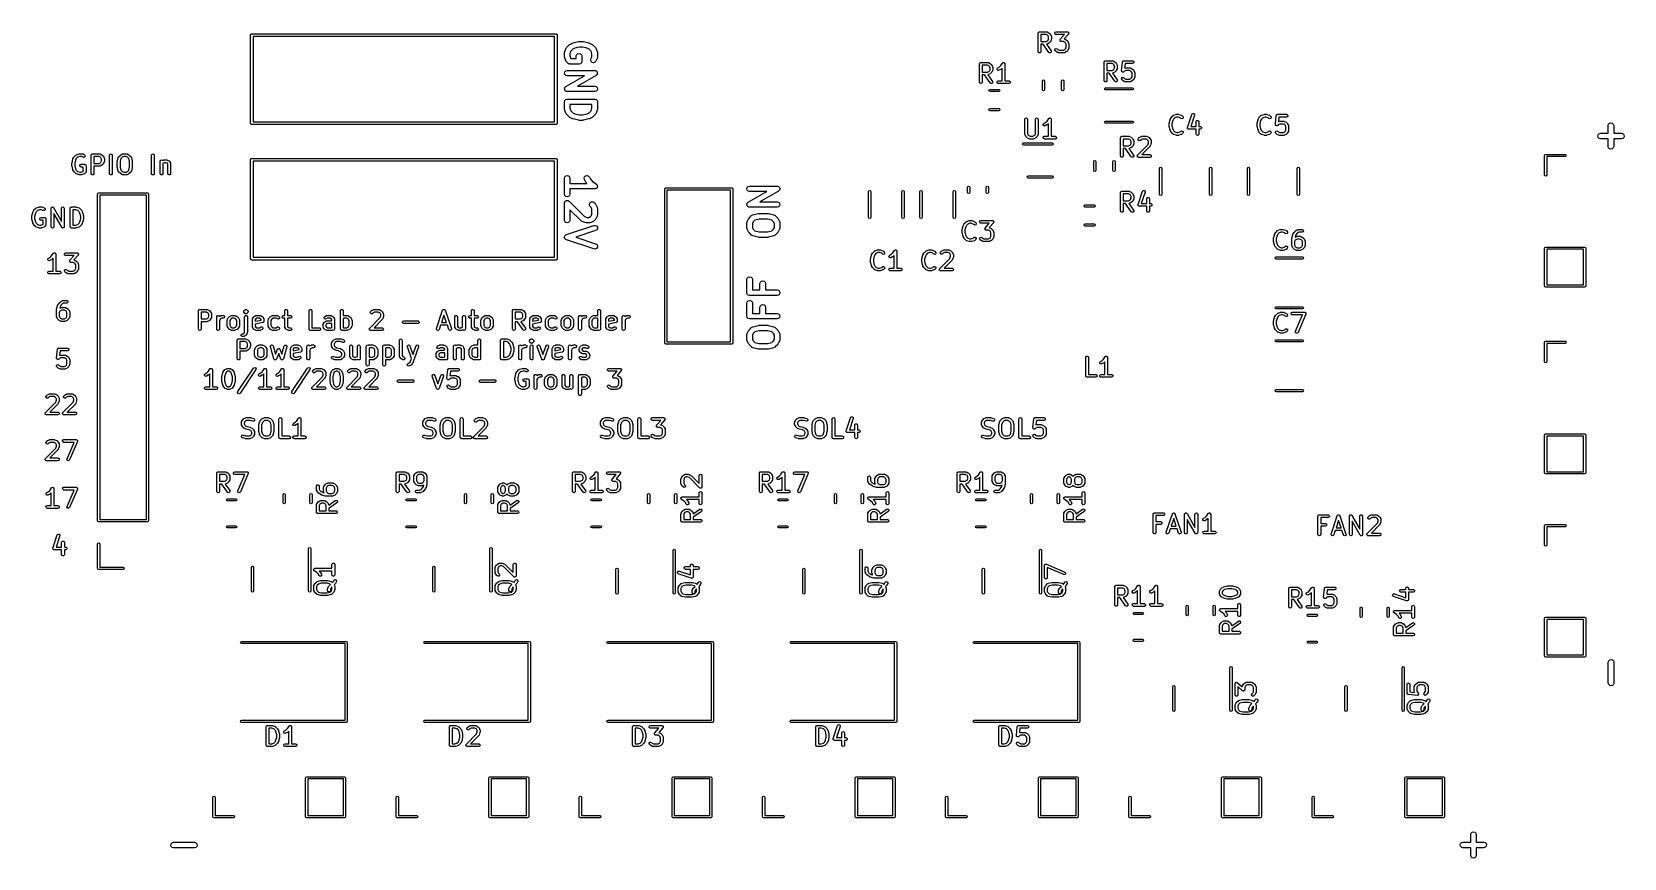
# Model space of a CAD drawing. Extents: x 84 to 170.9, y -102.7 to -57.6.
import ezdxf

# ---------------------------------------------------------------- set-up
doc = ezdxf.new("R2010")
doc.units = 0
doc.layers.add('BLACK', color=7, linetype='CONTINUOUS')

msp = doc.modelspace()

# ---------------------------------------------------------------- linework, layer by layer
at = {"layer": 'BLACK', "linetype": 'CONTINUOUS'}
for p, q in [((95.925, -57.8), (95.9267, -57.7903)), ((95.925, -62.6), (95.925, -57.8)), ((95.9261, -57.787), (95.9278, -57.7841)), ((95.9267, -57.7903), (95.9261, -57.787)), ((95.9278, -57.7841), (95.9295, -57.7743)), ((95.9295, -57.7743), (95.942, -57.7594)), ((95.942, -57.7594), (95.9518, -57.7425)), ((95.9518, -57.7425), (95.9581, -57.7402)), ((95.9581, -57.7402), (95.9625, -57.735)), ((95.9625, -57.735), (95.9817, -57.7317)), ((95.9817, -57.7317), (96, -57.725)), ((96, -57.725), (112.6, -57.725)), ((96.075, -57.875), (96.075, -62.525)), ((112.525, -57.875), (96.075, -57.875)), ((112.525, -62.525), (112.525, -57.875)), ((112.6, -57.725), (112.61, -57.7267)), ((112.61, -57.7267), (112.613, -57.7261)), ((112.613, -57.7261), (112.616, -57.7278)), ((112.616, -57.7278), (112.626, -57.7295)), ((112.626, -57.7295), (112.641, -57.742)), ((112.641, -57.742), (112.657, -57.7518)), ((112.657, -57.7518), (112.66, -57.7582)), ((112.66, -57.7582), (112.665, -57.7625)), ((112.665, -57.7625), (112.668, -57.7817)), ((112.668, -57.7817), (112.675, -57.8)), ((112.675, -57.8), (112.675, -62.6)), ((113.369, -58.3087), (113.511, -58.2373)), ((113.511, -58.2373), (113.528, -58.2339)), ((113.528, -58.2339), (113.542, -58.2259)), ((113.542, -58.2259), (113.828, -58.1545)), ((113.828, -58.1545), (113.846, -58.1548)), ((113.846, -58.1548), (113.864, -58.15)), ((113.864, -58.15), (114.079, -58.15)), ((114.079, -58.15), (114.096, -58.1548)), ((114.096, -58.1548), (114.115, -58.1545)), ((114.115, -58.1545), (114.401, -58.2259)), ((114.401, -58.2259), (114.415, -58.2339)), ((114.415, -58.2339), (114.431, -58.2373)), ((114.431, -58.2373), (114.574, -58.3087)), ((138.929, -57.6949), (138.931, -57.6851)), ((138.929, -58.6949), (138.929, -57.6949)), ((138.931, -57.6819), (138.932, -57.679)), ((138.931, -57.6851), (138.931, -57.6819)), ((138.932, -57.679), (138.934, -57.6692)), ((138.934, -57.6692), (138.946, -57.6543)), ((138.946, -57.6543), (138.956, -57.6374)), ((138.956, -57.6374), (138.963, -57.6351)), ((138.963, -57.6351), (138.967, -57.6299)), ((138.967, -57.6299), (138.986, -57.6265)), ((138.986, -57.6265), (139.004, -57.6199)), ((139.004, -57.6199), (139.385, -57.6199)), ((139.079, -57.7699), (139.079, -58.1437)), ((139.368, -57.7699), (139.079, -57.7699)), ((139.079, -58.1437), (139.368, -58.1437)), ((139.436, -57.8041), (139.368, -57.7699)), ((139.368, -58.1437), (139.436, -58.1094)), ((139.385, -57.6199), (139.411, -57.6244)), ((139.411, -57.6244), (139.414, -57.6273)), ((139.414, -57.6273), (139.419, -57.6278)), ((139.419, -57.6278), (139.514, -57.6754)), ((139.514, -58.2382), (139.419, -58.2858)), ((139.467, -57.8345), (139.436, -57.8041)), ((139.436, -58.1094), (139.467, -58.079)), ((139.501, -57.9031), (139.467, -57.8345)), ((139.467, -58.079), (139.501, -58.0105)), ((139.501, -58.0105), (139.501, -57.9031)), ((139.514, -57.6754), (139.532, -57.6888)), ((139.515, -58.237), (139.514, -58.2382)), ((139.534, -58.2241), (139.515, -58.237)), ((139.532, -57.6888), (139.534, -57.6895)), ((139.534, -57.6895), (139.581, -57.7371)), ((139.581, -58.1765), (139.534, -58.2241)), ((139.581, -57.7371), (139.594, -57.7555)), ((139.582, -58.175), (139.581, -58.1765)), ((139.595, -58.157), (139.582, -58.175)), ((139.594, -57.7555), (139.595, -57.7566)), ((139.595, -57.7566), (139.643, -57.8518)), ((139.643, -58.0618), (139.595, -58.157)), ((139.643, -57.8518), (139.65, -57.8768)), ((139.646, -58.0539), (139.643, -58.0573)), ((139.643, -58.0573), (139.643, -58.0618)), ((139.651, -58.0282), (139.646, -58.0539)), ((139.65, -57.8768), (139.649, -57.8811)), ((139.649, -57.8811), (139.651, -57.8854)), ((139.651, -57.8854), (139.651, -58.0282)), ((139.835, -57.6819), (139.861, -57.6374)), ((139.844, -57.7324), (139.835, -57.6819)), ((139.884, -57.7654), (139.844, -57.7324)), ((139.861, -57.6374), (139.909, -57.6199)), ((139.909, -57.7699), (139.884, -57.7654)), ((139.909, -57.6199), (140.528, -57.6199)), ((140.363, -57.7699), (139.909, -57.7699)), ((140.12, -58.0743), (140.122, -58.0687)), ((140.126, -58.0934), (140.12, -58.0743)), ((140.121, -58.0628), (140.131, -58.0453)), ((140.122, -58.0687), (140.121, -58.0628)), ((140.13, -58.1133), (140.126, -58.0934)), ((140.135, -58.1172), (140.13, -58.1133)), ((140.131, -58.0453), (140.138, -58.0264)), ((140.136, -58.1228), (140.135, -58.1172)), ((140.154, -58.1333), (140.136, -58.1228)), ((140.138, -58.0264), (140.363, -57.7699)), ((140.169, -58.1463), (140.154, -58.1333)), ((140.178, -58.1478), (140.169, -58.1463)), ((140.18, -58.1494), (140.178, -58.1478)), ((140.184, -58.1489), (140.18, -58.1494)), ((140.195, -58.1508), (140.184, -58.1489)), ((140.32, -58.1508), (140.195, -58.1508)), ((140.389, -58.1851), (140.32, -58.1508)), ((140.585, -57.7443), (140.357, -58.0043)), ((140.357, -58.0043), (140.363, -58.0054)), ((140.363, -58.0054), (140.367, -58.0082)), ((140.367, -58.0082), (140.371, -58.0088)), ((140.371, -58.0088), (140.467, -58.0564)), ((140.419, -58.2155), (140.389, -58.1851)), ((140.453, -58.284), (140.419, -58.2155)), ((140.467, -58.0564), (140.485, -58.0697)), ((140.485, -58.0697), (140.486, -58.0704)), ((140.486, -58.0704), (140.534, -58.118)), ((140.528, -57.6199), (140.539, -57.6218)), ((140.534, -58.118), (140.546, -58.1364)), ((140.539, -57.6218), (140.543, -57.6213)), ((140.543, -57.6213), (140.545, -57.6229)), ((140.545, -57.6229), (140.554, -57.6244)), ((140.546, -58.1364), (140.548, -58.1375)), ((140.548, -58.1375), (140.595, -58.2328)), ((140.554, -57.6244), (140.569, -57.6374)), ((140.569, -57.6374), (140.587, -57.6479)), ((140.592, -57.7254), (140.585, -57.7443)), ((140.587, -57.6479), (140.589, -57.6535)), ((140.589, -57.6535), (140.593, -57.6574)), ((140.602, -57.7079), (140.592, -57.7254)), ((140.593, -57.6574), (140.597, -57.6773)), ((140.595, -58.2328), (140.603, -58.2577)), ((140.597, -57.6773), (140.603, -57.6964)), ((140.603, -57.6964), (140.601, -57.702)), ((140.601, -57.702), (140.602, -57.7079)), ((113.071, -58.8), (113.078, -58.7767)), ((113.071, -58.9429), (113.071, -58.8)), ((113.078, -58.9662), (113.071, -58.9429)), ((113.078, -58.7767), (113.079, -58.7526)), ((113.079, -58.9903), (113.078, -58.9662)), ((113.079, -58.7526), (113.151, -58.5383)), ((113.151, -59.2046), (113.079, -58.9903)), ((113.151, -58.5383), (113.17, -58.5095)), ((113.17, -58.5095), (113.187, -58.4796)), ((113.187, -58.4796), (113.33, -58.3368)), ((113.33, -58.3368), (113.351, -58.3247)), ((113.351, -58.3247), (113.369, -58.3087)), ((113.424, -58.6667), (113.371, -58.8243)), ((113.371, -58.8243), (113.371, -58.9185)), ((113.371, -58.9185), (113.424, -59.0761)), ((113.525, -58.5661), (113.424, -58.6667)), ((113.424, -59.0761), (113.426, -59.0786)), ((113.426, -59.0786), (113.714, -59.0786)), ((113.631, -58.513), (113.525, -58.5661)), ((113.883, -58.45), (113.631, -58.513)), ((113.714, -58.9429), (113.734, -58.8679)), ((113.714, -59.0786), (113.714, -58.9429)), ((113.734, -58.8679), (113.789, -58.813)), ((113.789, -58.813), (113.864, -58.7929)), ((113.864, -58.7929), (113.939, -58.813)), ((114.06, -58.45), (113.883, -58.45)), ((113.939, -58.813), (113.994, -58.8679)), ((113.994, -58.8679), (114.014, -58.9429)), ((114.014, -58.9429), (114.014, -59.2286)), ((114.312, -58.513), (114.06, -58.45)), ((114.418, -58.5661), (114.312, -58.513)), ((114.519, -58.6667), (114.418, -58.5661)), ((114.5, -59.1661), (114.516, -59.0901)), ((114.516, -59.0901), (114.571, -58.9789)), ((114.571, -58.8243), (114.519, -58.6667)), ((114.571, -58.9789), (114.571, -58.8243)), ((114.574, -58.3087), (114.592, -58.3247)), ((114.592, -58.3247), (114.613, -58.3368)), ((114.613, -58.3368), (114.756, -58.4796)), ((114.756, -58.4796), (114.773, -58.5095)), ((114.773, -58.5095), (114.792, -58.5383)), ((114.856, -59.0814), (114.784, -59.2242)), ((114.792, -58.5383), (114.864, -58.7526)), ((114.863, -59.0476), (114.856, -59.0814)), ((114.871, -59.0143), (114.863, -59.0476)), ((114.864, -58.7526), (114.865, -58.7767)), ((114.865, -58.7767), (114.871, -58.8)), ((114.871, -58.8), (114.871, -59.0143)), ((138.947, -58.7431), (138.929, -58.6949)), ((138.991, -58.7687), (138.947, -58.7431)), ((139.042, -58.7598), (138.991, -58.7687)), ((139.075, -58.7205), (139.042, -58.7598)), ((139.079, -58.6949), (139.075, -58.7205)), ((139.203, -58.2937), (139.079, -58.2937)), ((139.079, -58.2937), (139.079, -58.6949)), ((139.514, -58.7379), (139.203, -58.2937)), ((139.39, -58.2922), (139.386, -58.2933)), ((139.386, -58.2933), (139.637, -58.6519)), ((139.394, -58.2932), (139.39, -58.2922)), ((139.419, -58.2858), (139.394, -58.2932)), ((139.556, -58.7673), (139.514, -58.7379)), ((139.608, -58.7629), (139.556, -58.7673)), ((139.644, -58.7266), (139.608, -58.7629)), ((139.637, -58.6519), (139.648, -58.6755)), ((139.648, -58.6755), (139.644, -58.7266)), ((139.837, -58.5802), (139.866, -58.5382)), ((139.841, -58.6313), (139.837, -58.5802)), ((139.856, -58.6527), (139.841, -58.6313)), ((139.904, -58.7003), (139.856, -58.6527)), ((139.866, -58.5382), (139.916, -58.5249)), ((139.905, -58.701), (139.904, -58.7003)), ((139.923, -58.7143), (139.905, -58.701)), ((139.916, -58.5249), (139.962, -58.5466)), ((140.018, -58.762), (139.923, -58.7143)), ((139.962, -58.5466), (140.001, -58.5856)), ((140.001, -58.5856), (140.07, -58.6199)), ((140.023, -58.7625), (140.018, -58.762)), ((140.026, -58.7654), (140.023, -58.7625)), ((140.052, -58.7699), (140.026, -58.7654)), ((140.338, -58.7699), (140.052, -58.7699)), ((140.07, -58.6199), (140.32, -58.6199)), ((140.32, -58.6199), (140.389, -58.5856)), ((140.342, -58.7683), (140.338, -58.7699)), ((140.346, -58.7694), (140.342, -58.7683)), ((140.371, -58.762), (140.346, -58.7694)), ((140.467, -58.7143), (140.371, -58.762)), ((140.389, -58.5856), (140.419, -58.5552)), ((140.419, -58.5552), (140.453, -58.4867)), ((140.453, -58.4867), (140.453, -58.284)), ((140.468, -58.7132), (140.467, -58.7143)), ((140.486, -58.7003), (140.468, -58.7132)), ((140.534, -58.6527), (140.486, -58.7003)), ((140.548, -58.6332), (140.534, -58.6512)), ((140.534, -58.6512), (140.534, -58.6527)), ((140.595, -58.5379), (140.548, -58.6332)), ((140.596, -58.5335), (140.595, -58.5379)), ((140.599, -58.5301), (140.596, -58.5335)), ((140.603, -58.5044), (140.599, -58.5301)), ((140.603, -58.2577), (140.602, -58.2621)), ((140.602, -58.2621), (140.603, -58.2663)), ((140.603, -58.2663), (140.603, -58.5044)), ((113.071, -59.8714), (113.092, -59.7964)), ((113.092, -59.9464), (113.071, -59.8714)), ((113.092, -59.7964), (113.146, -59.7415)), ((113.146, -60.0013), (113.092, -59.9464)), ((113.146, -59.7415), (113.221, -59.7214)), ((113.17, -59.2333), (113.151, -59.2046)), ((113.187, -59.2632), (113.17, -59.2333)), ((113.258, -59.3346), (113.187, -59.2632)), ((113.221, -59.7214), (114.721, -59.7214)), ((113.275, -59.3445), (113.258, -59.3346)), ((113.289, -59.3585), (113.275, -59.3445)), ((113.308, -59.3636), (113.289, -59.3585)), ((113.325, -59.3735), (113.308, -59.3636)), ((113.345, -59.3735), (113.325, -59.3735)), ((113.364, -59.3786), (113.345, -59.3735)), ((113.864, -59.3786), (113.364, -59.3786)), ((113.939, -59.3585), (113.864, -59.3786)), ((113.994, -59.3036), (113.939, -59.3585)), ((114.014, -59.2286), (113.994, -59.3036)), ((114.525, -59.2398), (114.5, -59.1661)), ((114.583, -59.2913), (114.525, -59.2398)), ((114.659, -59.3069), (114.583, -59.2913)), ((114.733, -59.2823), (114.659, -59.3069)), ((114.721, -59.7214), (114.722, -59.7215)), ((114.722, -59.7215), (114.722, -59.7214)), ((114.722, -59.7214), (114.759, -59.7316)), ((114.784, -59.2242), (114.733, -59.2823)), ((114.759, -59.7316), (114.796, -59.7415)), ((114.796, -59.7415), (114.797, -59.7418)), ((114.824, -59.9741), (114.796, -60.0013)), ((114.797, -59.7418), (114.797, -59.7419)), ((114.797, -59.7419), (114.824, -59.7693)), ((114.824, -59.7693), (114.851, -59.7964)), ((114.851, -59.947), (114.824, -59.9741)), ((114.851, -59.7964), (114.851, -59.7968)), ((114.851, -59.7968), (114.852, -59.797)), ((114.861, -59.9093), (114.851, -59.9464)), ((114.851, -59.9464), (114.851, -59.9467)), ((114.851, -59.9467), (114.851, -59.947)), ((114.852, -59.797), (114.861, -59.8343)), ((114.861, -59.8343), (114.871, -59.8714)), ((114.871, -59.8721), (114.861, -59.9093)), ((114.871, -59.8714), (114.871, -59.8718)), ((114.871, -59.8718), (114.871, -59.8721)), ((135.729, -59.3649), (135.731, -59.3551)), ((135.729, -60.3649), (135.729, -59.3649)), ((135.731, -59.3519), (135.732, -59.349)), ((135.731, -59.3551), (135.731, -59.3519)), ((135.732, -59.349), (135.734, -59.3392)), ((135.734, -59.3392), (135.746, -59.3243)), ((135.746, -59.3243), (135.756, -59.3074)), ((135.756, -59.3074), (135.763, -59.3051)), ((135.763, -59.3051), (135.767, -59.2999)), ((135.767, -59.2999), (135.786, -59.2965)), ((135.786, -59.2965), (135.804, -59.2899)), ((135.804, -59.2899), (136.185, -59.2899)), ((135.879, -59.4399), (135.879, -59.8137)), ((136.168, -59.4399), (135.879, -59.4399)), ((135.879, -59.8137), (136.168, -59.8137)), ((136.003, -59.9637), (135.879, -59.9637)), ((135.879, -59.9637), (135.879, -60.3649)), ((136.314, -60.4079), (136.003, -59.9637)), ((136.236, -59.4741), (136.168, -59.4399)), ((136.168, -59.8137), (136.236, -59.7794)), ((136.185, -59.2899), (136.211, -59.2944)), ((136.19, -59.9622), (136.186, -59.9633)), ((136.186, -59.9633), (136.437, -60.3219)), ((136.194, -59.9632), (136.19, -59.9622)), ((136.219, -59.9558), (136.194, -59.9632)), ((136.211, -59.2944), (136.214, -59.2973)), ((136.214, -59.2973), (136.219, -59.2978)), ((136.219, -59.2978), (136.314, -59.3454)), ((136.314, -59.9082), (136.219, -59.9558)), ((136.267, -59.5045), (136.236, -59.4741)), ((136.236, -59.7794), (136.267, -59.749)), ((136.301, -59.5731), (136.267, -59.5045)), ((136.267, -59.749), (136.301, -59.6805)), ((136.301, -59.6805), (136.301, -59.5731)), ((136.314, -59.3454), (136.332, -59.3588)), ((136.315, -59.907), (136.314, -59.9082)), ((136.334, -59.8941), (136.315, -59.907)), ((136.332, -59.3588), (136.334, -59.3595)), ((136.334, -59.3595), (136.381, -59.4071)), ((136.381, -59.8465), (136.334, -59.8941)), ((136.381, -59.4071), (136.394, -59.4255)), ((136.382, -59.845), (136.381, -59.8465)), ((136.395, -59.827), (136.382, -59.845)), ((136.394, -59.4255), (136.395, -59.4266)), ((136.395, -59.4266), (136.443, -59.5218)), ((136.443, -59.7318), (136.395, -59.827)), ((136.443, -59.5218), (136.45, -59.5468)), ((136.446, -59.7239), (136.443, -59.7273)), ((136.443, -59.7273), (136.443, -59.7318)), ((136.451, -59.6982), (136.446, -59.7239)), ((136.45, -59.5468), (136.449, -59.5511)), ((136.449, -59.5511), (136.451, -59.5554)), ((136.451, -59.5554), (136.451, -59.6982)), ((136.685, -59.672), (136.688, -59.6208)), ((136.715, -59.7132), (136.685, -59.672)), ((136.688, -59.6208), (136.723, -59.5835)), ((136.765, -59.7251), (136.715, -59.7132)), ((136.723, -59.5835), (136.808, -59.5413)), ((136.79, -59.7177), (136.765, -59.7251)), ((136.886, -59.6701), (136.79, -59.7177)), ((136.808, -59.5413), (136.889, -59.46)), ((136.887, -59.6689), (136.886, -59.6701)), ((136.905, -59.656), (136.887, -59.6689)), ((136.889, -59.46), (136.98, -59.3233)), ((136.968, -59.5936), (136.905, -59.656)), ((136.968, -60.2899), (136.968, -59.5936)), ((136.98, -59.3233), (136.998, -59.3044)), ((136.998, -59.3044), (137.002, -59.3032)), ((137.002, -59.3032), (137.005, -59.2999)), ((137.005, -59.2999), (137.026, -59.2961)), ((137.026, -59.2961), (137.047, -59.29)), ((137.047, -59.29), (137.051, -59.2918)), ((137.051, -59.2918), (137.056, -59.291)), ((137.056, -59.291), (137.074, -59.3019)), ((137.074, -59.3019), (137.094, -59.3106)), ((137.094, -59.3106), (137.096, -59.3145)), ((137.096, -59.3145), (137.1, -59.3167)), ((137.1, -59.3167), (137.107, -59.3371)), ((137.107, -59.3371), (137.117, -59.3566)), ((137.117, -59.3566), (137.116, -59.3608)), ((137.116, -59.3608), (137.118, -59.3649)), ((137.118, -59.3649), (137.118, -60.2899)), ((142.529, -59.2749), (142.531, -59.2651)), ((142.529, -60.2749), (142.529, -59.2749)), ((142.531, -59.2619), (142.532, -59.259)), ((142.531, -59.2651), (142.531, -59.2619)), ((142.532, -59.259), (142.534, -59.2492)), ((142.534, -59.2492), (142.546, -59.2343)), ((142.546, -59.2343), (142.556, -59.2174)), ((142.556, -59.2174), (142.563, -59.2151)), ((142.563, -59.2151), (142.567, -59.2099)), ((142.567, -59.2099), (142.586, -59.2065)), ((142.586, -59.2065), (142.604, -59.1999)), ((142.604, -59.1999), (142.985, -59.1999)), ((142.679, -59.3499), (142.679, -59.7237)), ((142.968, -59.3499), (142.679, -59.3499)), ((142.679, -59.7237), (142.968, -59.7237)), ((142.803, -59.8737), (142.679, -59.8737)), ((142.679, -59.8737), (142.679, -60.2749)), ((143.114, -60.3179), (142.803, -59.8737)), ((143.036, -59.3841), (142.968, -59.3499)), ((142.968, -59.7237), (143.036, -59.6894)), ((142.985, -59.1999), (143.011, -59.2044)), ((142.99, -59.8722), (142.986, -59.8733)), ((142.986, -59.8733), (143.237, -60.2319)), ((142.994, -59.8732), (142.99, -59.8722)), ((143.019, -59.8658), (142.994, -59.8732)), ((143.011, -59.2044), (143.014, -59.2073)), ((143.014, -59.2073), (143.019, -59.2078)), ((143.019, -59.2078), (143.114, -59.2554)), ((143.114, -59.8182), (143.019, -59.8658)), ((143.067, -59.4145), (143.036, -59.3841)), ((143.036, -59.6894), (143.067, -59.659)), ((143.101, -59.4831), (143.067, -59.4145)), ((143.067, -59.659), (143.101, -59.5905)), ((143.101, -59.5905), (143.101, -59.4831)), ((143.114, -59.2554), (143.132, -59.2688)), ((143.115, -59.817), (143.114, -59.8182)), ((143.134, -59.8041), (143.115, -59.817)), ((143.132, -59.2688), (143.134, -59.2695)), ((143.134, -59.2695), (143.181, -59.3171)), ((143.181, -59.7565), (143.134, -59.8041)), ((143.181, -59.3171), (143.194, -59.3355)), ((143.182, -59.755), (143.181, -59.7565)), ((143.195, -59.737), (143.182, -59.755)), ((143.194, -59.3355), (143.195, -59.3366)), ((143.195, -59.3366), (143.243, -59.4318)), ((143.243, -59.6418), (143.195, -59.737)), ((143.243, -59.4318), (143.25, -59.4568)), ((143.246, -59.6339), (143.243, -59.6373)), ((143.243, -59.6373), (143.243, -59.6418)), ((143.251, -59.6082), (143.246, -59.6339)), ((143.25, -59.4568), (143.249, -59.4611)), ((143.249, -59.4611), (143.251, -59.4654)), ((143.251, -59.4654), (143.251, -59.6082)), ((143.482, -59.7436), (143.53, -59.2674)), ((143.482, -59.7441), (143.482, -59.7436)), ((143.482, -59.7445), (143.482, -59.7441)), ((143.489, -59.7689), (143.482, -59.7445)), ((143.495, -59.7933), (143.489, -59.7689)), ((143.495, -59.7936), (143.495, -59.7933)), ((143.495, -59.7941), (143.495, -59.7936)), ((143.516, -59.8085), (143.495, -59.7941)), ((143.536, -59.8233), (143.516, -59.8085)), ((143.53, -59.2674), (143.531, -59.2636)), ((143.531, -59.2619), (143.532, -59.2592)), ((143.531, -59.2636), (143.531, -59.2619)), ((143.532, -59.2592), (143.537, -59.2423)), ((143.537, -59.8232), (143.536, -59.8233)), ((143.537, -59.2423), (143.548, -59.2312)), ((143.562, -59.8213), (143.537, -59.8235)), ((143.537, -59.8235), (143.537, -59.8232)), ((143.548, -59.2312), (143.556, -59.2174)), ((143.556, -59.2174), (143.566, -59.2138)), ((143.588, -59.8194), (143.562, -59.8213)), ((143.566, -59.2138), (143.574, -59.2065)), ((143.574, -59.2065), (143.589, -59.2053)), ((143.61, -59.8041), (143.588, -59.819)), ((143.588, -59.819), (143.588, -59.8191)), ((143.588, -59.8191), (143.588, -59.8194)), ((143.589, -59.2053), (143.604, -59.1999)), ((143.604, -59.1999), (144.081, -59.1999)), ((143.649, -59.7651), (143.61, -59.8041)), ((143.672, -59.3499), (143.647, -59.5981)), ((143.647, -59.5981), (143.666, -59.5888)), ((143.717, -59.7308), (143.649, -59.7651)), ((143.666, -59.5888), (143.691, -59.5813)), ((144.081, -59.3499), (143.672, -59.3499)), ((143.691, -59.5813), (143.695, -59.5824)), ((143.695, -59.5824), (143.7, -59.5808)), ((143.7, -59.5808), (143.938, -59.5808)), ((143.92, -59.7308), (143.717, -59.7308)), ((143.989, -59.7651), (143.92, -59.7308)), ((143.938, -59.5808), (143.963, -59.5854)), ((143.963, -59.5854), (143.967, -59.5882)), ((143.967, -59.5882), (143.971, -59.5888)), ((143.971, -59.5888), (144.067, -59.6364)), ((144.019, -59.7955), (143.989, -59.7651)), ((144.053, -59.864), (144.019, -59.7955)), ((144.053, -60.0667), (144.053, -59.864)), ((144.067, -59.6364), (144.085, -59.6497)), ((144.081, -59.1999), (144.106, -59.2044)), ((144.129, -59.3323), (144.081, -59.3499)), ((144.085, -59.6497), (144.086, -59.6504)), ((144.086, -59.6504), (144.134, -59.698)), ((144.106, -59.2044), (144.146, -59.2374)), ((144.154, -59.2879), (144.129, -59.3323)), ((144.134, -59.698), (144.146, -59.7164)), ((144.146, -59.2374), (144.154, -59.2879)), ((144.146, -59.7164), (144.148, -59.7175)), ((144.148, -59.7175), (144.195, -59.8128)), ((144.195, -59.8128), (144.203, -59.8377)), ((144.203, -59.8377), (144.202, -59.8421)), ((144.202, -59.8421), (144.203, -59.8463)), ((144.203, -59.8463), (144.203, -60.0844)), ((113.071, -60.7279), (113.082, -60.6907)), ((113.072, -60.7282), (113.071, -60.7279)), ((113.071, -60.7286), (113.072, -60.7282)), ((113.081, -60.7658), (113.071, -60.7286)), ((113.091, -60.803), (113.081, -60.7658)), ((113.082, -60.6907), (113.092, -60.6536)), ((113.091, -60.8032), (113.091, -60.803)), ((113.092, -60.8036), (113.091, -60.8032)), ((113.092, -60.653), (113.119, -60.6259)), ((113.092, -60.6533), (113.092, -60.653)), ((113.092, -60.6536), (113.092, -60.6533)), ((113.119, -60.8308), (113.092, -60.8036)), ((113.119, -60.6259), (113.146, -60.5987)), ((113.146, -60.8581), (113.119, -60.8308)), ((113.221, -60.0214), (113.146, -60.0013)), ((113.146, -60.5987), (113.147, -60.5986)), ((113.147, -60.5983), (114.157, -60.0214)), ((113.147, -60.5986), (113.147, -60.5983)), ((114.157, -60.0214), (113.221, -60.0214)), ((114.796, -60.0017), (113.786, -60.5786)), ((113.786, -60.5786), (114.721, -60.5786)), ((114.721, -60.5786), (114.796, -60.5987)), ((114.796, -60.0013), (114.796, -60.0014)), ((114.796, -60.0014), (114.796, -60.0017)), ((114.796, -60.5987), (114.851, -60.6536)), ((114.851, -60.8036), (114.796, -60.8585)), ((114.851, -60.6536), (114.871, -60.7286)), ((114.871, -60.7286), (114.851, -60.8036)), ((135.747, -60.4131), (135.729, -60.3649)), ((135.791, -60.4387), (135.747, -60.4131)), ((135.842, -60.4298), (135.791, -60.4387)), ((135.875, -60.3905), (135.842, -60.4298)), ((135.879, -60.3649), (135.875, -60.3905)), ((136.245, -60.82), (136.263, -60.7776)), ((136.263, -60.8624), (136.245, -60.82)), ((136.263, -60.7776), (136.305, -60.76)), ((136.305, -60.76), (136.78, -60.76)), ((136.356, -60.4373), (136.314, -60.4079)), ((136.408, -60.4329), (136.356, -60.4373)), ((136.444, -60.3966), (136.408, -60.4329)), ((136.437, -60.3219), (136.448, -60.3455)), ((136.448, -60.3455), (136.444, -60.3966)), ((136.683, -60.3519), (136.709, -60.3074)), ((136.692, -60.4024), (136.683, -60.3519)), ((136.731, -60.4354), (136.692, -60.4024)), ((136.709, -60.3074), (136.757, -60.2899)), ((136.757, -60.4399), (136.731, -60.4354)), ((136.757, -60.2899), (136.968, -60.2899)), ((137.328, -60.4399), (136.757, -60.4399)), ((136.78, -60.76), (136.822, -60.7776)), ((136.822, -60.7776), (136.84, -60.82)), ((136.84, -60.82), (136.822, -60.8624)), ((137.118, -60.2899), (137.328, -60.2899)), ((137.328, -60.2899), (137.354, -60.2944)), ((137.376, -60.4223), (137.328, -60.4399)), ((137.354, -60.2944), (137.393, -60.3274)), ((137.402, -60.3779), (137.376, -60.4223)), ((137.393, -60.3274), (137.402, -60.3779)), ((139.16, -60.3052), (139.178, -60.2628)), ((139.16, -60.7798), (139.16, -60.3052)), ((139.178, -60.8222), (139.16, -60.7798)), ((139.178, -60.2628), (139.22, -60.2452)), ((139.22, -60.8398), (139.178, -60.8222)), ((139.22, -60.2452), (139.262, -60.2628)), ((139.262, -60.8222), (139.22, -60.8398)), ((139.262, -60.2628), (139.28, -60.3052)), ((139.28, -60.7798), (139.262, -60.8222)), ((139.28, -60.3052), (139.28, -60.7798)), ((140.205, -60.3052), (140.223, -60.2628)), ((140.205, -60.7798), (140.205, -60.3052)), ((140.223, -60.8222), (140.205, -60.7798)), ((140.223, -60.2628), (140.265, -60.2452)), ((140.265, -60.8398), (140.223, -60.8222)), ((140.265, -60.2452), (140.307, -60.2628)), ((140.307, -60.8222), (140.265, -60.8398)), ((140.307, -60.2628), (140.325, -60.3052)), ((140.325, -60.7798), (140.307, -60.8222)), ((140.325, -60.3052), (140.325, -60.7798)), ((142.547, -60.3231), (142.529, -60.2749)), ((142.591, -60.3487), (142.547, -60.3231)), ((142.555, -60.7325), (142.573, -60.6901)), ((142.573, -60.7749), (142.555, -60.7325)), ((142.573, -60.6901), (142.615, -60.6725)), ((142.615, -60.7925), (142.573, -60.7749)), ((142.642, -60.3398), (142.591, -60.3487)), ((142.615, -60.6725), (144.07, -60.6725)), ((144.07, -60.7925), (142.615, -60.7925)), ((142.675, -60.3005), (142.642, -60.3398)), ((142.679, -60.2749), (142.675, -60.3005)), ((143.156, -60.3473), (143.114, -60.3179)), ((143.208, -60.3429), (143.156, -60.3473)), ((143.244, -60.3066), (143.208, -60.3429)), ((143.237, -60.2319), (143.248, -60.2555)), ((143.248, -60.2555), (143.244, -60.3066)), ((143.484, -60.1602), (143.514, -60.1182)), ((143.489, -60.2113), (143.484, -60.1602)), ((143.504, -60.2327), (143.489, -60.2113)), ((143.551, -60.2803), (143.504, -60.2327)), ((143.514, -60.1182), (143.563, -60.1049)), ((143.553, -60.281), (143.551, -60.2803)), ((143.571, -60.2943), (143.553, -60.281)), ((143.563, -60.1049), (143.61, -60.1266)), ((143.666, -60.342), (143.571, -60.2943)), ((143.61, -60.1266), (143.649, -60.1656)), ((143.649, -60.1656), (143.717, -60.1999)), ((143.671, -60.3425), (143.666, -60.342)), ((143.674, -60.3454), (143.671, -60.3425)), ((143.7, -60.3499), (143.674, -60.3454)), ((143.938, -60.3499), (143.7, -60.3499)), ((143.717, -60.1999), (143.92, -60.1999)), ((143.92, -60.1999), (143.989, -60.1656)), ((143.942, -60.3483), (143.938, -60.3499)), ((143.946, -60.3494), (143.942, -60.3483)), ((143.971, -60.342), (143.946, -60.3494)), ((144.067, -60.2943), (143.971, -60.342)), ((143.989, -60.1656), (144.019, -60.1352)), ((144.019, -60.1352), (144.053, -60.0667)), ((144.068, -60.2932), (144.067, -60.2943)), ((144.086, -60.2803), (144.068, -60.2932)), ((144.07, -60.6725), (144.112, -60.6901)), ((144.112, -60.7749), (144.07, -60.7925)), ((144.134, -60.2327), (144.086, -60.2803)), ((144.112, -60.6901), (144.13, -60.7325)), ((144.13, -60.7325), (144.112, -60.7749)), ((144.148, -60.2132), (144.134, -60.2312)), ((144.134, -60.2312), (144.134, -60.2327)), ((144.195, -60.1179), (144.148, -60.2132)), ((144.196, -60.1135), (144.195, -60.1179)), ((144.199, -60.1101), (144.196, -60.1135)), ((144.203, -60.0844), (144.199, -60.1101)), ((113.071, -61.4429), (113.092, -61.3679)), ((113.071, -61.8), (113.071, -61.4429)), ((113.092, -61.3679), (113.146, -61.313)), ((113.146, -60.8582), (113.146, -60.8581)), ((113.146, -60.8585), (113.146, -60.8582)), ((113.184, -60.8684), (113.146, -60.8585)), ((113.146, -61.313), (113.221, -61.2929)), ((113.221, -60.8786), (113.184, -60.8684)), ((113.221, -60.8786), (113.221, -60.8785)), ((113.221, -60.8785), (113.221, -60.8786)), ((114.721, -60.8786), (113.221, -60.8786)), ((113.221, -61.2929), (114.721, -61.2929)), ((113.371, -61.5929), (113.371, -61.7757)), ((114.571, -61.5929), (113.371, -61.5929)), ((114.571, -61.7757), (114.571, -61.5929)), ((114.796, -60.8585), (114.721, -60.8786)), ((114.721, -61.2929), (114.796, -61.313)), ((114.796, -61.313), (114.851, -61.3679)), ((114.851, -61.3679), (114.871, -61.4429)), ((114.871, -61.4429), (114.871, -61.8)), ((136.305, -60.88), (136.263, -60.8624)), ((136.78, -60.88), (136.305, -60.88)), ((136.822, -60.8624), (136.78, -60.88)), ((96.075, -62.525), (112.525, -62.525)), ((113.078, -61.8233), (113.071, -61.8)), ((113.079, -61.8474), (113.078, -61.8233)), ((113.151, -62.0617), (113.079, -61.8474)), ((113.17, -62.0905), (113.151, -62.0617)), ((113.187, -62.1204), (113.17, -62.0905)), ((113.33, -62.2632), (113.187, -62.1204)), ((113.351, -62.2753), (113.33, -62.2632)), ((113.369, -62.2913), (113.351, -62.2753)), ((113.511, -62.3627), (113.369, -62.2913)), ((113.371, -61.7757), (113.424, -61.9333)), ((113.424, -61.9333), (113.525, -62.0339)), ((113.528, -62.3661), (113.511, -62.3627)), ((113.525, -62.0339), (113.631, -62.087)), ((113.542, -62.3741), (113.528, -62.3661)), ((113.828, -62.4455), (113.542, -62.3741)), ((113.631, -62.087), (113.883, -62.15)), ((113.846, -62.4452), (113.828, -62.4455)), ((113.864, -62.45), (113.846, -62.4452)), ((114.079, -62.45), (113.864, -62.45)), ((113.883, -62.15), (114.06, -62.15)), ((114.06, -62.15), (114.312, -62.087)), ((114.096, -62.4452), (114.079, -62.45)), ((114.115, -62.4455), (114.096, -62.4452)), ((114.401, -62.3741), (114.115, -62.4455)), ((114.312, -62.087), (114.418, -62.0339)), ((114.415, -62.3661), (114.401, -62.3741)), ((114.431, -62.3627), (114.415, -62.3661)), ((114.418, -62.0339), (114.519, -61.9333)), ((114.574, -62.2913), (114.431, -62.3627)), ((114.519, -61.9333), (114.571, -61.7757)), ((114.592, -62.2753), (114.574, -62.2913)), ((114.613, -62.2632), (114.592, -62.2753)), ((114.756, -62.1204), (114.613, -62.2632)), ((114.773, -62.0905), (114.756, -62.1204)), ((114.792, -62.0617), (114.773, -62.0905)), ((114.864, -61.8474), (114.792, -62.0617)), ((114.865, -61.8233), (114.864, -61.8474)), ((114.871, -61.8), (114.865, -61.8233)), ((136.245, -61.865), (136.263, -61.8226)), ((136.263, -61.9074), (136.245, -61.865)), ((136.263, -61.8226), (136.305, -61.805)), ((136.305, -61.925), (136.263, -61.9074)), ((136.305, -61.805), (136.78, -61.805)), ((136.78, -61.925), (136.305, -61.925)), ((136.78, -61.805), (136.822, -61.8226)), ((136.822, -61.9074), (136.78, -61.925)), ((136.822, -61.8226), (136.84, -61.865)), ((136.84, -61.865), (136.822, -61.9074)), ((138.206, -62.3949), (138.21, -62.3692)), ((138.206, -63.2044), (138.206, -62.3949)), ((138.21, -62.3692), (138.243, -62.3299)), ((138.243, -62.3299), (138.294, -62.321)), ((138.294, -62.321), (138.338, -62.3467)), ((138.338, -62.3467), (138.356, -62.3949)), ((138.356, -62.3949), (138.356, -63.1867)), ((138.777, -62.3949), (138.782, -62.3692)), ((138.777, -63.1867), (138.777, -62.3949)), ((138.782, -62.3692), (138.815, -62.3299)), ((138.815, -62.3299), (138.865, -62.321)), ((138.865, -62.321), (138.909, -62.3467)), ((138.909, -62.3467), (138.927, -62.3949)), ((138.927, -62.3949), (138.927, -63.2044)), ((139.247, -62.6135), (139.331, -62.5713)), ((139.331, -62.5713), (139.413, -62.49)), ((139.413, -62.49), (139.504, -62.3533)), ((139.504, -62.3533), (139.522, -62.3344)), ((139.522, -62.3344), (139.526, -62.3332)), ((139.526, -62.3332), (139.529, -62.3299)), ((139.529, -62.3299), (139.55, -62.3261)), ((139.55, -62.3261), (139.571, -62.32)), ((139.571, -62.32), (139.575, -62.3218)), ((139.575, -62.3218), (139.579, -62.321)), ((139.579, -62.321), (139.598, -62.3319)), ((139.598, -62.3319), (139.618, -62.3406)), ((139.618, -62.3406), (139.62, -62.3445)), ((139.62, -62.3445), (139.624, -62.3467)), ((139.624, -62.3467), (139.631, -62.3671)), ((139.631, -62.3671), (139.641, -62.3866)), ((139.641, -62.3866), (139.64, -62.3908)), ((139.64, -62.3908), (139.641, -62.3949)), ((139.641, -62.3949), (139.641, -63.3199)), ((142.555, -62.5525), (142.573, -62.5101)), ((142.573, -62.5949), (142.555, -62.5525)), ((142.573, -62.5101), (142.615, -62.4925)), ((142.615, -62.4925), (144.07, -62.4925)), ((144.07, -62.4925), (144.112, -62.5101)), ((144.112, -62.5101), (144.13, -62.5525)), ((144.13, -62.5525), (144.112, -62.5949)), ((146.084, -62.6053), (146.132, -62.4148)), ((146.132, -62.4148), (146.137, -62.403)), ((146.137, -62.3994), (146.185, -62.3042)), ((146.137, -62.403), (146.137, -62.3994)), ((146.185, -62.3042), (146.198, -62.2862)), ((146.198, -62.2862), (146.199, -62.2847)), ((146.199, -62.2847), (146.294, -62.1895)), ((146.275, -62.4592), (146.232, -62.6327)), ((146.314, -62.3822), (146.275, -62.4592)), ((146.294, -62.1895), (146.316, -62.1745)), ((146.388, -62.3081), (146.314, -62.3822)), ((146.316, -62.1745), (146.32, -62.1741)), ((146.32, -62.1741), (146.324, -62.1713)), ((146.324, -62.1713), (146.466, -62.1237)), ((146.502, -62.2699), (146.388, -62.3081)), ((146.466, -62.1237), (146.489, -62.1204)), ((146.489, -62.1204), (146.49, -62.1199)), ((146.49, -62.1199), (146.585, -62.1199)), ((146.573, -62.2699), (146.502, -62.2699)), ((146.688, -62.3081), (146.573, -62.2699)), ((146.585, -62.1199), (146.607, -62.1238)), ((146.607, -62.1238), (146.609, -62.1237)), ((146.609, -62.1237), (146.752, -62.1713)), ((146.723, -62.3432), (146.688, -62.3081)), ((146.769, -62.3648), (146.723, -62.3432)), ((146.752, -62.1713), (146.775, -62.1838)), ((146.819, -62.3516), (146.769, -62.3648)), ((146.775, -62.1838), (146.777, -62.1876)), ((146.777, -62.1876), (146.781, -62.1895)), ((146.781, -62.1895), (146.829, -62.2371)), ((146.848, -62.3095), (146.819, -62.3516)), ((146.829, -62.2371), (146.844, -62.2584)), ((146.844, -62.2584), (146.848, -62.3095)), ((147.086, -62.8378), (147.324, -62.1235)), ((147.466, -62.171), (147.261, -62.7865)), ((147.324, -62.1235), (147.336, -62.1006)), ((147.336, -62.1006), (147.38, -62.0738)), ((147.38, -62.0738), (147.431, -62.0813)), ((147.431, -62.0813), (147.465, -62.1197)), ((147.465, -62.1197), (147.466, -62.171)), ((147.558, -62.5282), (147.562, -62.5026)), ((147.558, -62.7865), (147.558, -62.5282)), ((147.562, -62.5026), (147.595, -62.4633)), ((147.595, -62.4633), (147.646, -62.4544)), ((147.646, -62.4544), (147.69, -62.48)), ((147.69, -62.48), (147.708, -62.5282)), ((147.708, -62.5282), (147.708, -62.7865)), ((150.884, -62.6053), (150.932, -62.4148)), ((150.932, -62.4148), (150.937, -62.403)), ((150.937, -62.3994), (150.985, -62.3042)), ((150.937, -62.403), (150.937, -62.3994)), ((150.985, -62.3042), (150.998, -62.2862)), ((150.998, -62.2862), (150.999, -62.2847)), ((150.999, -62.2847), (151.094, -62.1895)), ((151.075, -62.4592), (151.032, -62.6327)), ((151.114, -62.3822), (151.075, -62.4592)), ((151.094, -62.1895), (151.116, -62.1745)), ((151.188, -62.3081), (151.114, -62.3822)), ((151.116, -62.1745), (151.12, -62.1741)), ((151.12, -62.1741), (151.124, -62.1713)), ((151.124, -62.1713), (151.266, -62.1237)), ((151.302, -62.2699), (151.188, -62.3081)), ((151.266, -62.1237), (151.289, -62.1204)), ((151.289, -62.1204), (151.29, -62.1199)), ((151.29, -62.1199), (151.385, -62.1199)), ((151.373, -62.2699), (151.302, -62.2699)), ((151.488, -62.3081), (151.373, -62.2699)), ((151.385, -62.1199), (151.407, -62.1238)), ((151.407, -62.1238), (151.409, -62.1237)), ((151.409, -62.1237), (151.552, -62.1713)), ((151.523, -62.3432), (151.488, -62.3081)), ((151.569, -62.3648), (151.523, -62.3432)), ((151.552, -62.1713), (151.575, -62.1838)), ((151.619, -62.3516), (151.569, -62.3648)), ((151.575, -62.1838), (151.577, -62.1876)), ((151.577, -62.1876), (151.581, -62.1895)), ((151.581, -62.1895), (151.629, -62.2371)), ((151.648, -62.3095), (151.619, -62.3516)), ((151.629, -62.2371), (151.644, -62.2584)), ((151.644, -62.2584), (151.648, -62.3095)), ((151.882, -62.6636), (151.93, -62.1874)), ((151.93, -62.1874), (151.931, -62.1836)), ((151.931, -62.1819), (151.932, -62.1792)), ((151.931, -62.1836), (151.931, -62.1819)), ((151.932, -62.1792), (151.937, -62.1623)), ((151.937, -62.1623), (151.948, -62.1512)), ((151.948, -62.1512), (151.956, -62.1374)), ((151.956, -62.1374), (151.966, -62.1338)), ((151.966, -62.1338), (151.974, -62.1265)), ((151.974, -62.1265), (151.989, -62.1253)), ((151.989, -62.1253), (152.004, -62.1199)), ((152.004, -62.1199), (152.481, -62.1199)), ((152.072, -62.2699), (152.047, -62.5181)), ((152.047, -62.5181), (152.066, -62.5088)), ((152.066, -62.5088), (152.091, -62.5013)), ((152.481, -62.2699), (152.072, -62.2699)), ((152.091, -62.5013), (152.095, -62.5024)), ((152.095, -62.5024), (152.1, -62.5008)), ((152.1, -62.5008), (152.338, -62.5008)), ((152.338, -62.5008), (152.363, -62.5054)), ((152.363, -62.5054), (152.367, -62.5082)), ((152.367, -62.5082), (152.371, -62.5088)), ((152.371, -62.5088), (152.467, -62.5564)), ((152.467, -62.5564), (152.485, -62.5697)), ((152.481, -62.1199), (152.506, -62.1244)), ((152.529, -62.2523), (152.481, -62.2699)), ((152.485, -62.5697), (152.486, -62.5704)), ((152.486, -62.5704), (152.534, -62.618)), ((152.506, -62.1244), (152.546, -62.1574)), ((152.554, -62.2079), (152.529, -62.2523)), ((152.546, -62.1574), (152.554, -62.2079)), ((170.125, -62.6058), (170.2, -62.5857)), ((170.2, -62.5857), (170.275, -62.6058)), ((95.9317, -62.6183), (95.925, -62.6)), ((95.935, -62.6375), (95.9317, -62.6183)), ((95.9402, -62.6418), (95.935, -62.6375)), ((95.9425, -62.6482), (95.9402, -62.6418)), ((95.9594, -62.658), (95.9425, -62.6482)), ((95.9743, -62.6705), (95.9594, -62.658)), ((95.9841, -62.6722), (95.9743, -62.6705)), ((95.987, -62.6739), (95.9841, -62.6722)), ((95.9903, -62.6733), (95.987, -62.6739)), ((96, -62.675), (95.9903, -62.6733)), ((112.6, -62.675), (96, -62.675)), ((112.618, -62.6683), (112.6, -62.675)), ((112.637, -62.665), (112.618, -62.6683)), ((112.642, -62.6598), (112.637, -62.665)), ((112.648, -62.6575), (112.642, -62.6598)), ((112.658, -62.6406), (112.648, -62.6575)), ((112.67, -62.6257), (112.658, -62.6406)), ((112.672, -62.6159), (112.67, -62.6257)), ((112.674, -62.613), (112.672, -62.6159)), ((112.675, -62.6), (112.673, -62.6097)), ((112.673, -62.6097), (112.674, -62.613)), ((138.207, -63.2086), (138.206, -63.2044)), ((138.206, -63.213), (138.207, -63.2086)), ((138.214, -63.2379), (138.206, -63.213)), ((138.261, -63.3332), (138.214, -63.2379)), ((138.262, -63.3343), (138.261, -63.3332)), ((138.275, -63.3527), (138.262, -63.3343)), ((138.323, -63.4003), (138.275, -63.3527)), ((138.324, -63.401), (138.323, -63.4003)), ((138.342, -63.4143), (138.324, -63.401)), ((138.438, -63.462), (138.342, -63.4143)), ((138.356, -63.1867), (138.39, -63.2552)), ((138.39, -63.2552), (138.42, -63.2856)), ((138.42, -63.2856), (138.489, -63.3199)), ((138.489, -63.3199), (138.644, -63.3199)), ((138.644, -63.3199), (138.712, -63.2856)), ((138.79, -63.4143), (138.695, -63.462)), ((138.712, -63.2856), (138.743, -63.2552)), ((138.743, -63.2552), (138.777, -63.1867)), ((138.791, -63.4132), (138.79, -63.4143)), ((138.81, -63.4003), (138.791, -63.4132)), ((138.857, -63.3527), (138.81, -63.4003)), ((138.858, -63.3512), (138.857, -63.3527)), ((138.871, -63.3332), (138.858, -63.3512)), ((138.919, -63.2379), (138.871, -63.3332)), ((138.92, -63.2335), (138.919, -63.2379)), ((138.922, -63.2301), (138.92, -63.2335)), ((138.927, -63.2044), (138.922, -63.2301)), ((139.207, -63.3819), (139.232, -63.3374)), ((139.216, -63.4324), (139.207, -63.3819)), ((139.209, -62.702), (139.212, -62.6508)), ((139.239, -62.7432), (139.209, -62.702)), ((139.212, -62.6508), (139.247, -62.6135)), ((139.255, -63.4654), (139.216, -63.4324)), ((139.232, -63.3374), (139.281, -63.3199)), ((139.289, -62.7551), (139.239, -62.7432)), ((139.281, -63.3199), (139.491, -63.3199)), ((139.314, -62.7477), (139.289, -62.7551)), ((139.409, -62.7001), (139.314, -62.7477)), ((139.41, -62.6989), (139.409, -62.7001)), ((139.429, -62.686), (139.41, -62.6989)), ((139.491, -62.6236), (139.429, -62.686)), ((139.491, -63.3199), (139.491, -62.6236)), ((139.641, -63.3199), (139.852, -63.3199)), ((139.852, -63.3199), (139.878, -63.3244)), ((139.9, -63.4523), (139.852, -63.4699)), ((139.878, -63.3244), (139.917, -63.3574)), ((139.926, -63.4079), (139.9, -63.4523)), ((139.917, -63.3574), (139.926, -63.4079)), ((142.615, -62.6125), (142.573, -62.5949)), ((144.07, -62.6125), (142.615, -62.6125)), ((143.429, -63.3949), (143.431, -63.3851)), ((143.429, -64.3949), (143.429, -63.3949)), ((143.431, -63.3819), (143.432, -63.379)), ((143.431, -63.3851), (143.431, -63.3819)), ((143.432, -63.379), (143.434, -63.3692)), ((143.434, -63.3692), (143.446, -63.3543)), ((143.446, -63.3543), (143.456, -63.3374)), ((143.456, -63.3374), (143.463, -63.3351)), ((143.463, -63.3351), (143.467, -63.3299)), ((143.467, -63.3299), (143.486, -63.3265)), ((143.486, -63.3265), (143.504, -63.3199)), ((143.504, -63.3199), (143.885, -63.3199)), ((143.885, -63.3199), (143.911, -63.3244)), ((143.911, -63.3244), (143.914, -63.3273)), ((143.914, -63.3273), (143.919, -63.3278)), ((143.919, -63.3278), (144.014, -63.3754)), ((144.014, -63.3754), (144.032, -63.3888)), ((144.032, -63.3888), (144.034, -63.3895)), ((144.034, -63.3895), (144.081, -63.4371)), ((144.112, -62.5949), (144.07, -62.6125)), ((144.081, -63.4371), (144.094, -63.4555)), ((144.094, -63.4555), (144.095, -63.4566)), ((144.095, -63.4566), (144.143, -63.5518)), ((144.382, -63.4836), (144.404, -63.4371)), ((144.404, -63.4371), (144.451, -63.3895)), ((144.451, -63.3895), (144.47, -63.3766)), ((144.47, -63.3766), (144.471, -63.3754)), ((144.471, -63.3754), (144.566, -63.3278)), ((144.566, -63.3278), (144.591, -63.3204)), ((144.591, -63.3204), (144.595, -63.3214)), ((144.595, -63.3214), (144.6, -63.3199)), ((144.6, -63.3199), (144.838, -63.3199)), ((144.838, -63.3199), (144.863, -63.3244)), ((144.863, -63.3244), (144.867, -63.3273)), ((144.867, -63.3273), (144.871, -63.3278)), ((144.871, -63.3278), (144.967, -63.3754)), ((144.967, -63.3754), (144.985, -63.3888)), ((144.985, -63.3888), (144.986, -63.3895)), ((144.986, -63.3895), (145.034, -63.4371)), ((145.034, -63.4371), (145.046, -63.4555)), ((145.046, -63.4555), (145.048, -63.4566)), ((145.048, -63.4566), (145.095, -63.5518)), ((146.082, -62.6235), (146.084, -62.6087)), ((146.082, -62.7663), (146.082, -62.6235)), ((146.083, -62.7696), (146.082, -62.7663)), ((146.084, -62.7845), (146.083, -62.7696)), ((146.084, -62.6087), (146.084, -62.6053)), ((146.132, -62.975), (146.084, -62.7845)), ((146.134, -62.9779), (146.132, -62.975)), ((146.137, -62.9903), (146.134, -62.9779)), ((146.185, -63.0856), (146.137, -62.9903)), ((146.186, -63.0867), (146.185, -63.0856)), ((146.199, -63.1051), (146.186, -63.0867)), ((146.294, -63.2003), (146.199, -63.1051)), ((146.232, -62.6327), (146.232, -62.7571)), ((146.232, -62.7571), (146.275, -62.9306)), ((146.275, -62.9306), (146.314, -63.0076)), ((146.298, -63.2022), (146.294, -63.2003)), ((146.301, -63.206), (146.298, -63.2022)), ((146.324, -63.2184), (146.301, -63.206)), ((146.314, -63.0076), (146.388, -63.0817)), ((146.466, -63.266), (146.324, -63.2184)), ((146.388, -63.0817), (146.502, -63.1199)), ((146.468, -63.266), (146.466, -63.266)), ((146.49, -63.2699), (146.468, -63.266)), ((146.585, -63.2699), (146.49, -63.2699)), ((146.502, -63.1199), (146.573, -63.1199)), ((146.573, -63.1199), (146.688, -63.0817)), ((146.587, -63.2693), (146.585, -63.2699)), ((146.609, -63.266), (146.587, -63.2693)), ((146.752, -63.2184), (146.609, -63.266)), ((146.688, -63.0817), (146.723, -63.0466)), ((146.723, -63.0466), (146.744, -63.0317)), ((146.744, -63.0317), (146.795, -63.0272)), ((146.755, -63.2156), (146.752, -63.2184)), ((146.76, -63.2152), (146.755, -63.2156)), ((146.781, -63.2003), (146.76, -63.2152)), ((146.829, -63.1527), (146.781, -63.2003)), ((146.795, -63.0272), (146.837, -63.0566)), ((146.851, -63.1062), (146.829, -63.1527)), ((146.837, -63.0566), (146.851, -63.1062)), ((147.083, -62.8485), (147.086, -62.8436)), ((147.086, -62.8687), (147.083, -62.8485)), ((147.086, -62.8436), (147.086, -62.8378)), ((147.087, -62.8891), (147.086, -62.8687)), ((147.091, -62.8934), (147.087, -62.8891)), ((147.092, -62.899), (147.091, -62.8934)), ((147.107, -62.9122), (147.092, -62.899)), ((147.121, -62.9275), (147.107, -62.9122)), ((147.127, -62.9283), (147.121, -62.9275)), ((147.131, -62.932), (147.127, -62.9283)), ((147.157, -62.9365), (147.131, -62.932)), ((147.558, -62.9365), (147.157, -62.9365)), ((147.261, -62.7865), (147.558, -62.7865)), ((147.558, -63.1949), (147.558, -62.9365)), ((147.576, -63.2431), (147.558, -63.1949)), ((147.62, -63.2687), (147.576, -63.2431)), ((147.67, -63.2598), (147.62, -63.2687)), ((147.703, -63.2205), (147.67, -63.2598)), ((147.708, -63.1949), (147.703, -63.2205)), ((147.708, -62.7865), (147.776, -62.7865)), ((147.776, -62.9365), (147.708, -62.9365)), ((147.708, -62.9365), (147.708, -63.1949)), ((147.776, -62.7865), (147.801, -62.7911)), ((147.824, -62.919), (147.776, -62.9365)), ((147.801, -62.7911), (147.841, -62.824)), ((147.85, -62.8746), (147.824, -62.919)), ((147.841, -62.824), (147.85, -62.8746)), ((150.882, -62.6235), (150.884, -62.6087)), ((150.882, -62.7663), (150.882, -62.6235)), ((150.883, -62.7696), (150.882, -62.7663)), ((150.884, -62.7845), (150.883, -62.7696)), ((150.884, -62.6087), (150.884, -62.6053)), ((150.932, -62.975), (150.884, -62.7845)), ((150.934, -62.9779), (150.932, -62.975)), ((150.937, -62.9903), (150.934, -62.9779)), ((150.985, -63.0856), (150.937, -62.9903)), ((150.986, -63.0867), (150.985, -63.0856)), ((150.999, -63.1051), (150.986, -63.0867)), ((151.094, -63.2003), (150.999, -63.1051)), ((151.032, -62.6327), (151.032, -62.7571)), ((151.032, -62.7571), (151.075, -62.9306)), ((151.075, -62.9306), (151.114, -63.0076)), ((151.098, -63.2022), (151.094, -63.2003)), ((151.101, -63.206), (151.098, -63.2022)), ((151.124, -63.2184), (151.101, -63.206)), ((151.114, -63.0076), (151.188, -63.0817)), ((151.266, -63.266), (151.124, -63.2184)), ((151.188, -63.0817), (151.302, -63.1199)), ((151.268, -63.266), (151.266, -63.266)), ((151.29, -63.2699), (151.268, -63.266)), ((151.385, -63.2699), (151.29, -63.2699)), ((151.302, -63.1199), (151.373, -63.1199)), ((151.373, -63.1199), (151.488, -63.0817)), ((151.387, -63.2693), (151.385, -63.2699)), ((151.409, -63.266), (151.387, -63.2693)), ((151.552, -63.2184), (151.409, -63.266)), ((151.488, -63.0817), (151.523, -63.0466)), ((151.523, -63.0466), (151.544, -63.0317)), ((151.544, -63.0317), (151.595, -63.0272)), ((151.555, -63.2156), (151.552, -63.2184)), ((151.56, -63.2152), (151.555, -63.2156)), ((151.581, -63.2003), (151.56, -63.2152)), ((151.629, -63.1527), (151.581, -63.2003)), ((151.595, -63.0272), (151.637, -63.0566)), ((151.651, -63.1062), (151.629, -63.1527)), ((151.637, -63.0566), (151.651, -63.1062)), ((151.882, -62.6641), (151.882, -62.6636)), ((151.882, -62.6645), (151.882, -62.6641)), ((151.889, -62.6889), (151.882, -62.6645)), ((151.884, -63.0802), (151.914, -63.0382)), ((151.889, -63.1313), (151.884, -63.0802)), ((151.895, -62.7133), (151.889, -62.6889)), ((151.904, -63.1527), (151.889, -63.1313)), ((151.895, -62.7136), (151.895, -62.7133)), ((151.895, -62.7141), (151.895, -62.7136)), ((151.916, -62.7285), (151.895, -62.7141)), ((151.951, -63.2003), (151.904, -63.1527)), ((151.914, -63.0382), (151.963, -63.0249)), ((151.936, -62.7433), (151.916, -62.7285)), ((151.937, -62.7432), (151.936, -62.7433)), ((151.962, -62.7413), (151.937, -62.7435)), ((151.937, -62.7435), (151.937, -62.7432)), ((151.953, -63.201), (151.951, -63.2003)), ((151.971, -63.2143), (151.953, -63.201)), ((151.988, -62.7394), (151.962, -62.7413)), ((151.963, -63.0249), (152.01, -63.0466)), ((152.066, -63.262), (151.971, -63.2143)), ((152.01, -62.7241), (151.988, -62.739)), ((151.988, -62.739), (151.988, -62.7391)), ((151.988, -62.7391), (151.988, -62.7394)), ((152.049, -62.6851), (152.01, -62.7241)), ((152.01, -63.0466), (152.049, -63.0856)), ((152.117, -62.6508), (152.049, -62.6851)), ((152.049, -63.0856), (152.117, -63.1199)), ((152.071, -63.2625), (152.066, -63.262)), ((152.074, -63.2654), (152.071, -63.2625)), ((152.1, -63.2699), (152.074, -63.2654)), ((152.338, -63.2699), (152.1, -63.2699)), ((152.32, -62.6508), (152.117, -62.6508)), ((152.117, -63.1199), (152.32, -63.1199)), ((152.389, -62.6851), (152.32, -62.6508)), ((152.32, -63.1199), (152.389, -63.0856)), ((152.342, -63.2683), (152.338, -63.2699)), ((152.346, -63.2694), (152.342, -63.2683)), ((152.371, -63.262), (152.346, -63.2694)), ((152.467, -63.2143), (152.371, -63.262)), ((152.419, -62.7155), (152.389, -62.6851)), ((152.389, -63.0856), (152.419, -63.0552)), ((152.453, -62.784), (152.419, -62.7155)), ((152.419, -63.0552), (152.453, -62.9867)), ((152.453, -62.9867), (152.453, -62.784)), ((152.468, -63.2132), (152.467, -63.2143)), ((152.486, -63.2003), (152.468, -63.2132)), ((152.534, -63.1527), (152.486, -63.2003)), ((152.534, -62.618), (152.546, -62.6364)), ((152.548, -63.1332), (152.534, -63.1512)), ((152.534, -63.1512), (152.534, -63.1527)), ((152.546, -62.6364), (152.548, -62.6375)), ((152.548, -62.6375), (152.595, -62.7328)), ((152.595, -63.0379), (152.548, -63.1332)), ((152.595, -62.7328), (152.603, -62.7577)), ((152.596, -63.0335), (152.595, -63.0379)), ((152.599, -63.0301), (152.596, -63.0335)), ((152.603, -63.0044), (152.599, -63.0301)), ((152.603, -62.7577), (152.602, -62.7621)), ((152.602, -62.7621), (152.603, -62.7663)), ((152.603, -62.7663), (152.603, -63.0044)), ((169.479, -63.3071), (169.499, -63.2321)), ((169.499, -63.3821), (169.479, -63.3071)), ((169.499, -63.2321), (169.554, -63.1772)), ((169.554, -63.437), (169.499, -63.3821)), ((169.554, -63.1772), (169.629, -63.1571)), ((169.629, -63.4571), (169.554, -63.437)), ((169.629, -63.1571), (170.05, -63.1571)), ((170.05, -63.4571), (169.629, -63.4571)), ((170.05, -62.7357), (170.07, -62.6607)), ((170.05, -63.1571), (170.05, -62.7357)), ((170.05, -63.8786), (170.05, -63.4571)), ((170.07, -62.6607), (170.125, -62.6058)), ((170.275, -62.6058), (170.33, -62.6607)), ((170.33, -62.6607), (170.35, -62.7357)), ((170.35, -62.7357), (170.35, -63.1571)), ((170.35, -63.1571), (170.771, -63.1571)), ((170.771, -63.4571), (170.35, -63.4571)), ((170.35, -63.4571), (170.35, -63.8786)), ((170.771, -63.1571), (170.846, -63.1772)), ((170.846, -63.437), (170.771, -63.4571)), ((170.846, -63.1772), (170.901, -63.2321)), ((170.901, -63.3821), (170.846, -63.437)), ((170.901, -63.2321), (170.921, -63.3071)), ((170.921, -63.3071), (170.901, -63.3821)), ((86.4239, -64.3288), (86.5668, -64.2812)), ((86.5668, -64.2812), (86.5889, -64.2779)), ((86.5889, -64.2779), (86.5905, -64.2774)), ((86.5905, -64.2774), (86.7333, -64.2774)), ((86.7333, -64.2774), (86.759, -64.2819)), ((86.759, -64.2819), (86.7624, -64.2848)), ((86.7624, -64.2848), (86.7669, -64.2853)), ((86.7669, -64.2853), (86.8621, -64.3329)), ((87.2326, -64.3365), (87.2343, -64.3267)), ((87.2343, -64.3267), (87.2468, -64.3118)), ((87.2468, -64.3118), (87.2566, -64.2949)), ((87.2566, -64.2949), (87.2629, -64.2926)), ((87.2629, -64.2926), (87.2673, -64.2874)), ((87.2673, -64.2874), (87.2865, -64.284)), ((87.2865, -64.284), (87.3048, -64.2774)), ((87.3048, -64.2774), (87.6857, -64.2774)), ((87.6857, -64.2774), (87.7114, -64.2819)), ((87.7114, -64.2819), (87.7148, -64.2848)), ((87.7148, -64.2848), (87.7193, -64.2853)), ((87.7193, -64.2853), (87.8145, -64.3329)), ((88.2298, -64.3524), (88.2343, -64.3267)), ((88.2343, -64.3267), (88.2673, -64.2874)), ((88.2673, -64.2874), (88.3178, -64.2785)), ((88.3178, -64.2785), (88.3622, -64.3042)), ((88.3622, -64.3042), (88.3798, -64.3524)), ((88.8426, -64.3329), (88.9379, -64.2853)), ((88.9379, -64.2853), (88.9629, -64.2779)), ((88.9629, -64.2779), (88.9672, -64.2789)), ((88.9672, -64.2789), (88.9714, -64.2774)), ((88.9714, -64.2774), (89.1619, -64.2774)), ((89.1619, -64.2774), (89.1876, -64.2819)), ((89.1876, -64.2819), (89.191, -64.2848)), ((89.191, -64.2848), (89.1954, -64.2853)), ((89.1954, -64.2853), (89.2907, -64.3329)), ((90.5155, -64.3524), (90.52, -64.3267)), ((90.52, -64.3267), (90.553, -64.2874)), ((90.553, -64.2874), (90.6035, -64.2785)), ((90.6035, -64.2785), (90.6479, -64.3042)), ((90.6479, -64.3042), (90.6655, -64.3524)), ((138.082, -63.7425), (138.1, -63.7001)), ((138.1, -63.7849), (138.082, -63.7425)), ((138.1, -63.7001), (138.142, -63.6825)), ((138.142, -63.8025), (138.1, -63.7849)), ((138.142, -63.6825), (139.692, -63.6825)), ((139.692, -63.8025), (138.142, -63.8025)), ((138.442, -63.4625), (138.438, -63.462)), ((138.445, -63.4654), (138.442, -63.4625)), ((138.471, -63.4699), (138.445, -63.4654)), ((138.662, -63.4699), (138.471, -63.4699)), ((138.666, -63.4683), (138.662, -63.4699)), ((138.67, -63.4694), (138.666, -63.4683)), ((138.695, -63.462), (138.67, -63.4694)), ((139.281, -63.4699), (139.255, -63.4654)), ((139.852, -63.4699), (139.281, -63.4699)), ((139.692, -63.6825), (139.735, -63.7001)), ((139.735, -63.7849), (139.692, -63.8025)), ((139.735, -63.7001), (139.752, -63.7425)), ((139.752, -63.7425), (139.735, -63.7849)), ((143.579, -63.4699), (143.579, -63.8437)), ((143.868, -63.4699), (143.579, -63.4699)), ((143.579, -63.8437), (143.868, -63.8437)), ((143.703, -63.9937), (143.579, -63.9937)), ((143.579, -63.9937), (143.579, -64.3949)), ((144.014, -64.4379), (143.703, -63.9937)), ((143.936, -63.5041), (143.868, -63.4699)), ((143.868, -63.8437), (143.936, -63.8094)), ((143.89, -63.9922), (143.886, -63.9933)), ((143.886, -63.9933), (144.137, -64.3519)), ((143.894, -63.9932), (143.89, -63.9922)), ((143.919, -63.9858), (143.894, -63.9932)), ((144.014, -63.9382), (143.919, -63.9858)), ((143.967, -63.5345), (143.936, -63.5041)), ((143.936, -63.8094), (143.967, -63.779)), ((144.001, -63.6031), (143.967, -63.5345)), ((143.967, -63.779), (144.001, -63.7105)), ((144.001, -63.7105), (144.001, -63.6031)), ((144.015, -63.937), (144.014, -63.9382)), ((144.034, -63.9241), (144.015, -63.937)), ((144.081, -63.8765), (144.034, -63.9241)), ((144.082, -63.875), (144.081, -63.8765)), ((144.095, -63.857), (144.082, -63.875)), ((144.143, -63.7618), (144.095, -63.857)), ((144.143, -63.5518), (144.15, -63.5768)), ((144.146, -63.7539), (144.143, -63.7573)), ((144.143, -63.7573), (144.143, -63.7618)), ((144.151, -63.7282), (144.146, -63.7539)), ((144.15, -63.5768), (144.149, -63.5811)), ((144.149, -63.5811), (144.151, -63.5854)), ((144.151, -63.5854), (144.151, -63.7282)), ((144.356, -64.3418), (144.915, -63.7829)), ((144.395, -63.5331), (144.382, -63.4836)), ((144.437, -63.5626), (144.395, -63.5331)), ((144.488, -63.5581), (144.437, -63.5626)), ((144.51, -63.5432), (144.488, -63.5581)), ((144.549, -63.5041), (144.51, -63.5432)), ((144.617, -63.4699), (144.549, -63.5041)), ((145.034, -63.8765), (144.59, -64.3199)), ((144.59, -64.3199), (145.028, -64.3199)), ((144.82, -63.4699), (144.617, -63.4699)), ((144.889, -63.5041), (144.82, -63.4699)), ((144.919, -63.5345), (144.889, -63.5041)), ((144.915, -63.7829), (144.953, -63.6684)), ((144.953, -63.6031), (144.919, -63.5345)), ((144.953, -63.6684), (144.953, -63.6031)), ((145.028, -64.3199), (145.054, -64.3244)), ((145.036, -63.8724), (145.034, -63.8765)), ((145.039, -63.8701), (145.036, -63.8724)), ((145.052, -63.8472), (145.039, -63.8701)), ((145.099, -63.7043), (145.052, -63.8472)), ((145.054, -64.3244), (145.093, -64.3574)), ((145.095, -63.5518), (145.103, -63.5768)), ((145.103, -63.6806), (145.099, -63.7027)), ((145.099, -63.7027), (145.099, -63.7043)), ((145.103, -63.5768), (145.102, -63.5811)), ((145.102, -63.5811), (145.103, -63.5854)), ((145.103, -63.5854), (145.103, -63.6806)), ((166.58, -64.37), (166.598, -64.3276)), ((166.598, -64.3276), (166.64, -64.31)), ((166.64, -64.31), (167.7, -64.31)), ((167.7, -64.31), (167.742, -64.3276)), ((167.742, -64.3276), (167.76, -64.37)), ((170.07, -63.9536), (170.05, -63.8786)), ((170.125, -64.0085), (170.07, -63.9536)), ((170.2, -64.0286), (170.125, -64.0085)), ((170.275, -64.0085), (170.2, -64.0286)), ((170.33, -63.9536), (170.275, -64.0085)), ((170.35, -63.8786), (170.33, -63.9536)), ((86.1821, -64.781), (86.1847, -64.7662)), ((86.1821, -64.9238), (86.1821, -64.781)), ((86.1833, -64.9271), (86.1821, -64.9238)), ((86.1844, -64.942), (86.1833, -64.9271)), ((86.1844, -64.7628), (86.232, -64.5723)), ((86.1847, -64.7662), (86.1844, -64.7628)), ((86.232, -65.1325), (86.1844, -64.942)), ((86.232, -64.5723), (86.2373, -64.5605)), ((86.234, -65.1354), (86.232, -65.1325)), ((86.2377, -65.1478), (86.234, -65.1354)), ((86.2373, -64.5605), (86.2377, -64.5569)), ((86.2377, -64.5569), (86.2853, -64.4617)), ((86.2853, -65.2431), (86.2377, -65.1478)), ((86.2853, -64.4617), (86.2987, -64.4437)), ((86.2987, -64.4437), (86.2993, -64.4422)), ((86.2993, -64.4422), (86.3946, -64.347)), ((86.3755, -64.6167), (86.3321, -64.7902)), ((86.3321, -64.7902), (86.3321, -64.9146)), ((86.3321, -64.9146), (86.3755, -65.0881)), ((86.414, -64.5397), (86.3755, -64.6167)), ((86.3755, -65.0881), (86.414, -65.1651)), ((86.3946, -64.347), (86.4159, -64.332)), ((86.4881, -64.4656), (86.414, -64.5397)), ((86.414, -65.1651), (86.4881, -65.2392)), ((86.4159, -64.332), (86.4204, -64.3316)), ((86.4204, -64.3316), (86.4239, -64.3288)), ((86.6026, -64.4274), (86.4881, -64.4656)), ((86.7156, -64.4274), (86.6026, -64.4274)), ((86.6119, -64.9108), (86.6375, -64.8664)), ((86.6208, -64.9613), (86.6119, -64.9108)), ((86.6601, -64.9943), (86.6208, -64.9613)), ((86.6375, -64.8664), (86.6857, -64.8488)), ((86.6857, -64.9988), (86.6601, -64.9943)), ((86.6857, -64.8488), (86.8762, -64.8488)), ((86.8012, -64.9988), (86.6857, -64.9988)), ((86.795, -64.4671), (86.7156, -64.4274)), ((86.846, -64.4729), (86.795, -64.4671)), ((86.8012, -65.2261), (86.8012, -64.9988)), ((86.8888, -64.4447), (86.846, -64.4729)), ((86.8621, -64.3329), (86.883, -64.3484)), ((86.8762, -64.8488), (86.8859, -64.8505)), ((86.883, -64.3484), (86.9034, -64.3955)), ((86.8859, -64.8505), (86.8892, -64.8499)), ((86.9034, -64.3955), (86.8888, -64.4447)), ((86.8892, -64.8499), (86.8921, -64.8516)), ((86.8921, -64.8516), (86.9018, -64.8533)), ((86.9018, -64.8533), (86.9168, -64.8659)), ((86.9168, -64.8659), (86.9336, -64.8756)), ((86.9336, -64.8756), (86.936, -64.882)), ((86.936, -64.882), (86.9411, -64.8863)), ((86.9411, -64.8863), (86.9445, -64.9055)), ((86.9445, -64.9055), (86.9512, -64.9238)), ((86.9512, -64.9238), (86.9512, -65.2571)), ((87.2298, -64.3524), (87.2315, -64.3426)), ((87.2298, -65.3524), (87.2298, -64.3524)), ((87.2309, -64.3394), (87.2326, -64.3365)), ((87.2315, -64.3426), (87.2309, -64.3394)), ((87.3798, -64.4274), (87.3798, -64.8012)), ((87.668, -64.4274), (87.3798, -64.4274)), ((87.3798, -64.8012), (87.668, -64.8012)), ((87.6857, -64.9512), (87.3798, -64.9512)), ((87.3798, -64.9512), (87.3798, -65.3524)), ((87.7365, -64.4616), (87.668, -64.4274)), ((87.668, -64.8012), (87.7365, -64.7669)), ((87.6899, -64.9497), (87.6857, -64.9512)), ((87.6943, -64.9507), (87.6899, -64.9497)), ((87.7193, -64.9433), (87.6943, -64.9507)), ((87.8145, -64.8957), (87.7193, -64.9433)), ((87.7669, -64.492), (87.7365, -64.4616)), ((87.7365, -64.7669), (87.7669, -64.7365)), ((87.8012, -64.5606), (87.7669, -64.492)), ((87.7669, -64.7365), (87.8012, -64.668)), ((87.8012, -64.668), (87.8012, -64.5606)), ((87.8145, -64.3329), (87.8325, -64.3463)), ((87.8156, -64.8945), (87.8145, -64.8957)), ((87.834, -64.8816), (87.8156, -64.8945)), ((87.8325, -64.3463), (87.834, -64.347)), ((87.834, -64.347), (87.8816, -64.3946)), ((87.8816, -64.834), (87.834, -64.8816)), ((87.8816, -64.3946), (87.8945, -64.413)), ((87.8823, -64.8325), (87.8816, -64.834)), ((87.8957, -64.8145), (87.8823, -64.8325)), ((87.8945, -64.413), (87.8957, -64.4141)), ((87.8957, -64.4141), (87.9433, -64.5093)), ((87.9433, -64.7193), (87.8957, -64.8145)), ((87.9433, -64.5093), (87.9507, -64.5343)), ((87.9438, -64.7148), (87.9433, -64.7193)), ((87.9467, -64.7114), (87.9438, -64.7148)), ((87.9512, -64.6857), (87.9467, -64.7114)), ((87.9507, -64.5343), (87.9497, -64.5386)), ((87.9497, -64.5386), (87.9512, -64.5429)), ((87.9512, -64.5429), (87.9512, -64.6857)), ((88.2298, -65.3524), (88.2298, -64.3524)), ((88.3798, -64.3524), (88.3798, -65.3524)), ((88.6583, -64.6857), (88.6609, -64.671)), ((88.6583, -65.019), (88.6583, -64.6857)), ((88.6595, -65.0223), (88.6583, -65.019)), ((88.6606, -65.0372), (88.6595, -65.0223)), ((88.6606, -64.6675), (88.7082, -64.477)), ((88.6609, -64.671), (88.6606, -64.6675)), ((88.7082, -65.2277), (88.6606, -65.0372)), ((88.7082, -64.477), (88.7188, -64.4533)), ((88.7188, -64.4533), (88.7248, -64.4489)), ((88.7248, -64.4489), (88.7279, -64.4422)), ((88.7279, -64.4422), (88.8232, -64.347)), ((88.8487, -64.5336), (88.8083, -64.6949)), ((88.8083, -64.6949), (88.8083, -65.0098)), ((88.8083, -65.0098), (88.8487, -65.1712)), ((88.8232, -64.347), (88.8415, -64.3341)), ((88.8415, -64.3341), (88.8426, -64.3329)), ((88.9206, -64.4616), (88.8487, -64.5336)), ((88.8487, -65.1712), (88.9206, -65.2431)), ((88.9891, -64.4274), (88.9206, -64.4616)), ((89.1442, -64.4274), (88.9891, -64.4274)), ((89.2127, -64.4616), (89.1442, -64.4274)), ((89.2847, -64.5336), (89.2127, -64.4616)), ((89.2127, -65.2431), (89.2847, -65.1712)), ((89.325, -64.6949), (89.2847, -64.5336)), ((89.2847, -65.1712), (89.325, -65.0098)), ((89.2907, -64.3329), (89.3087, -64.3463)), ((89.3087, -64.3463), (89.3102, -64.347)), ((89.3102, -64.347), (89.4054, -64.4422)), ((89.325, -65.0098), (89.325, -64.6949)), ((89.4054, -64.4422), (89.4204, -64.4635)), ((89.4204, -64.4635), (89.421, -64.4709)), ((89.421, -64.4709), (89.4251, -64.477)), ((89.4251, -64.477), (89.4728, -64.6675)), ((89.4728, -65.0372), (89.4251, -65.2277)), ((89.475, -65.019), (89.4724, -65.0338)), ((89.4724, -65.0338), (89.4728, -65.0372)), ((89.4728, -64.6675), (89.4738, -64.6825)), ((89.4738, -64.6825), (89.475, -64.6857)), ((89.475, -64.6857), (89.475, -65.019)), ((90.5155, -65.3524), (90.5155, -64.3524)), ((90.6655, -64.3524), (90.6655, -65.3524)), ((90.9917, -64.6857), (90.9962, -64.6601)), ((90.9917, -65.3524), (90.9917, -64.6857)), ((90.9962, -64.6601), (91.0292, -64.6208)), ((91.0292, -64.6208), (91.0797, -64.6119)), ((91.0797, -64.6119), (91.1241, -64.6375)), ((91.1241, -64.6375), (91.1263, -64.6435)), ((91.1263, -64.6435), (91.176, -64.6186)), ((91.1587, -64.795), (91.1417, -64.812)), ((91.1417, -64.812), (91.1417, -65.3524)), ((91.2272, -64.7607), (91.1587, -64.795)), ((91.176, -64.6186), (91.2009, -64.6112)), ((91.2009, -64.6112), (91.2053, -64.6122)), ((91.2053, -64.6122), (91.2095, -64.6107)), ((91.2095, -64.6107), (91.3524, -64.6107)), ((91.3347, -64.7607), (91.2272, -64.7607)), ((91.3917, -64.7892), (91.3347, -64.7607)), ((91.3524, -64.6107), (91.378, -64.6152)), ((91.378, -64.6152), (91.3815, -64.6181)), ((91.3815, -64.6181), (91.3859, -64.6186)), ((91.3859, -64.6186), (91.4812, -64.6663)), ((91.4202, -64.8463), (91.3917, -64.7892)), ((91.4202, -65.3524), (91.4202, -64.8463)), ((91.4812, -64.6663), (91.5021, -64.6818)), ((91.5021, -64.6818), (91.5065, -64.6921)), ((91.5065, -64.6921), (91.5147, -64.6998)), ((91.5147, -64.6998), (91.5623, -64.795)), ((91.5623, -64.795), (91.5697, -64.82)), ((91.5697, -64.82), (91.5687, -64.8244)), ((91.5687, -64.8244), (91.5702, -64.8286)), ((91.5702, -64.8286), (91.5702, -65.3524)), ((95.925, -64.6), (95.9267, -64.5903)), ((95.925, -70), (95.925, -64.6)), ((95.9261, -64.587), (95.9278, -64.5841)), ((95.9267, -64.5903), (95.9261, -64.587)), ((95.9278, -64.5841), (95.9295, -64.5743)), ((95.9295, -64.5743), (95.942, -64.5594)), ((95.942, -64.5594), (95.9518, -64.5425)), ((95.9518, -64.5425), (95.9581, -64.5402)), ((95.9581, -64.5402), (95.9625, -64.535)), ((95.9625, -64.535), (95.9817, -64.5317)), ((95.9817, -64.5317), (96, -64.525)), ((96, -64.525), (112.6, -64.525)), ((96.075, -64.675), (96.075, -69.925)), ((112.525, -64.675), (96.075, -64.675)), ((112.525, -69.925), (112.525, -64.675)), ((112.6, -64.525), (112.61, -64.5267)), ((112.61, -64.5267), (112.613, -64.5261)), ((112.613, -64.5261), (112.616, -64.5278)), ((112.616, -64.5278), (112.626, -64.5295)), ((112.626, -64.5295), (112.641, -64.542)), ((112.641, -64.542), (112.657, -64.5518)), ((112.657, -64.5518), (112.66, -64.5581)), ((112.66, -64.5581), (112.665, -64.5625)), ((112.665, -64.5625), (112.668, -64.5817)), ((112.668, -64.5817), (112.675, -64.6)), ((112.675, -64.6), (112.675, -70)), ((141.96, -64.7052), (141.978, -64.6628)), ((141.96, -65.1798), (141.96, -64.7052)), ((141.978, -65.2222), (141.96, -65.1798)), ((141.978, -64.6628), (142.02, -64.6452)), ((142.02, -64.6452), (142.062, -64.6628)), ((142.062, -64.6628), (142.08, -64.7052)), ((142.08, -65.1798), (142.062, -65.2222)), ((142.08, -64.7052), (142.08, -65.1798)), ((143.005, -64.7052), (143.023, -64.6628)), ((143.005, -65.1798), (143.005, -64.7052)), ((143.023, -65.2222), (143.005, -65.1798)), ((143.023, -64.6628), (143.065, -64.6452)), ((143.065, -64.6452), (143.107, -64.6628)), ((143.107, -64.6628), (143.125, -64.7052)), ((143.125, -65.1798), (143.107, -65.2222)), ((143.125, -64.7052), (143.125, -65.1798)), ((143.447, -64.4431), (143.429, -64.3949)), ((143.491, -64.4687), (143.447, -64.4431)), ((143.542, -64.4598), (143.491, -64.4687)), ((143.575, -64.4205), (143.542, -64.4598)), ((143.579, -64.3949), (143.575, -64.4205)), ((144.056, -64.4673), (144.014, -64.4379)), ((144.108, -64.4629), (144.056, -64.4673)), ((144.144, -64.4266), (144.108, -64.4629)), ((144.137, -64.3519), (144.148, -64.3755)), ((144.148, -64.3755), (144.144, -64.4266)), ((144.334, -64.3883), (144.336, -64.3852)), ((144.34, -64.4101), (144.334, -64.3883)), ((144.335, -64.3819), (144.347, -64.3623)), ((144.336, -64.3852), (144.335, -64.3819)), ((144.344, -64.4324), (144.34, -64.4101)), ((144.347, -64.4346), (144.344, -64.4324)), ((144.347, -64.3623), (144.356, -64.3418)), ((144.348, -64.4379), (144.347, -64.4346)), ((144.366, -64.4508), (144.348, -64.4379)), ((144.384, -64.4654), (144.366, -64.4508)), ((144.388, -64.4662), (144.384, -64.4654)), ((144.39, -64.4673), (144.388, -64.4662)), ((144.393, -64.467), (144.39, -64.4673)), ((144.409, -64.4699), (144.393, -64.467)), ((145.028, -64.4699), (144.409, -64.4699)), ((145.076, -64.4523), (145.028, -64.4699)), ((145.102, -64.4079), (145.076, -64.4523)), ((145.093, -64.3574), (145.102, -64.4079)), ((145.562, -65.0712), (145.58, -65.0288)), ((145.562, -66.4938), (145.562, -65.0712)), ((145.58, -65.0288), (145.623, -65.0112)), ((145.623, -65.0112), (145.665, -65.0288)), ((145.665, -65.0288), (145.683, -65.0712)), ((145.683, -65.0712), (145.683, -66.4938)), ((148.282, -65.0712), (148.3, -65.0288)), ((148.282, -66.4938), (148.282, -65.0712)), ((148.3, -65.0288), (148.343, -65.0112)), ((148.343, -65.0112), (148.385, -65.0288)), ((148.385, -65.0288), (148.403, -65.0712)), ((148.403, -65.0712), (148.403, -66.4938)), ((150.352, -65.0712), (150.37, -65.0288)), ((150.352, -66.4938), (150.352, -65.0712)), ((150.37, -65.0288), (150.412, -65.0112)), ((150.412, -65.0112), (150.455, -65.0288)), ((150.455, -65.0288), (150.472, -65.0712)), ((150.472, -65.0712), (150.472, -66.4938)), ((153.072, -65.0712), (153.09, -65.0288)), ((153.072, -66.4938), (153.072, -65.0712)), ((153.09, -65.0288), (153.132, -65.0112)), ((153.132, -65.0112), (153.175, -65.0288)), ((153.175, -65.0288), (153.192, -65.0712)), ((153.192, -65.0712), (153.192, -66.4938)), ((166.58, -65.43), (166.58, -64.37)), ((167.7, -64.43), (166.7, -64.43)), ((166.7, -64.43), (166.7, -65.43)), ((167.742, -64.4124), (167.7, -64.43)), ((167.76, -64.37), (167.742, -64.4124)), ((86.2865, -65.2442), (86.2853, -65.2431)), ((86.2993, -65.2626), (86.2865, -65.2442)), ((86.3946, -65.3578), (86.2993, -65.2626)), ((86.3987, -65.3597), (86.3946, -65.3578)), ((86.401, -65.3635), (86.3987, -65.3597)), ((86.4239, -65.3759), (86.401, -65.3635)), ((86.5668, -65.4235), (86.4239, -65.3759)), ((86.4881, -65.2392), (86.6026, -65.2774)), ((86.5684, -65.4235), (86.5668, -65.4235)), ((86.5905, -65.4274), (86.5684, -65.4235)), ((86.6857, -65.4274), (86.5905, -65.4274)), ((86.6026, -65.2774), (86.6735, -65.2774)), ((86.6735, -65.2774), (86.7881, -65.2392)), ((86.6873, -65.4268), (86.6857, -65.4274)), ((86.7094, -65.4235), (86.6873, -65.4268)), ((86.8523, -65.3759), (86.7094, -65.4235)), ((86.7881, -65.2392), (86.8012, -65.2261)), ((86.8558, -65.3731), (86.8523, -65.3759)), ((86.8603, -65.3727), (86.8558, -65.3731)), ((86.8816, -65.3578), (86.8603, -65.3727)), ((86.9292, -65.3102), (86.8816, -65.3578)), ((86.9361, -65.2953), (86.9292, -65.3102)), ((86.9467, -65.2828), (86.9361, -65.2953)), ((86.9495, -65.2667), (86.9467, -65.2828)), ((86.9509, -65.2637), (86.9495, -65.2667)), ((86.9512, -65.2571), (86.9504, -65.2617)), ((86.9504, -65.2617), (86.9509, -65.2637)), ((87.2473, -65.4006), (87.2298, -65.3524)), ((87.2917, -65.4262), (87.2473, -65.4006)), ((87.3423, -65.4173), (87.2917, -65.4262)), ((87.3752, -65.378), (87.3423, -65.4173)), ((87.3798, -65.3524), (87.3752, -65.378)), ((88.2473, -65.4006), (88.2298, -65.3524)), ((88.2917, -65.4262), (88.2473, -65.4006)), ((88.3423, -65.4173), (88.2917, -65.4262)), ((88.3752, -65.378), (88.3423, -65.4173)), ((88.3798, -65.3524), (88.3752, -65.378)), ((88.7123, -65.2338), (88.7082, -65.2277)), ((88.713, -65.2412), (88.7123, -65.2338)), ((88.7279, -65.2626), (88.713, -65.2412)), ((88.8232, -65.3578), (88.7279, -65.2626)), ((88.8246, -65.3585), (88.8232, -65.3578)), ((88.8426, -65.3718), (88.8246, -65.3585)), ((88.9379, -65.4195), (88.8426, -65.3718)), ((88.9206, -65.2431), (88.9891, -65.2774)), ((88.9423, -65.42), (88.9379, -65.4195)), ((88.9458, -65.4229), (88.9423, -65.42)), ((88.9714, -65.4274), (88.9458, -65.4229)), ((89.1619, -65.4274), (88.9714, -65.4274)), ((88.9891, -65.2774), (89.1442, -65.2774)), ((89.1442, -65.2774), (89.2127, -65.2431)), ((89.1661, -65.4258), (89.1619, -65.4274)), ((89.1705, -65.4269), (89.1661, -65.4258)), ((89.1954, -65.4195), (89.1705, -65.4269)), ((89.2907, -65.3718), (89.1954, -65.4195)), ((89.2918, -65.3707), (89.2907, -65.3718)), ((89.3102, -65.3578), (89.2918, -65.3707)), ((89.4054, -65.2626), (89.3102, -65.3578)), ((89.4085, -65.2558), (89.4054, -65.2626)), ((89.4145, -65.2515), (89.4085, -65.2558)), ((89.4251, -65.2277), (89.4145, -65.2515)), ((90.533, -65.4006), (90.5155, -65.3524)), ((90.5775, -65.4262), (90.533, -65.4006)), ((90.628, -65.4173), (90.5775, -65.4262)), ((90.661, -65.378), (90.628, -65.4173)), ((90.6655, -65.3524), (90.661, -65.378)), ((91.0092, -65.4006), (90.9917, -65.3524)), ((91.0536, -65.4262), (91.0092, -65.4006)), ((91.1042, -65.4173), (91.0536, -65.4262)), ((91.1371, -65.378), (91.1042, -65.4173)), ((91.1417, -65.3524), (91.1371, -65.378)), ((91.4378, -65.4006), (91.4202, -65.3524)), ((91.4822, -65.4262), (91.4378, -65.4006)), ((91.5327, -65.4173), (91.4822, -65.4262)), ((91.5657, -65.378), (91.5327, -65.4173)), ((91.5702, -65.3524), (91.5657, -65.378)), ((113.071, -65.6143), (113.092, -65.5393)), ((113.071, -66.4714), (113.071, -65.6143)), ((113.092, -65.5393), (113.146, -65.4844)), ((113.146, -65.4844), (113.221, -65.4643)), ((113.221, -65.4643), (113.296, -65.4844)), ((113.296, -65.4844), (113.351, -65.5393)), ((113.351, -65.5393), (113.371, -65.6143)), ((113.371, -65.6143), (113.371, -65.8929)), ((113.371, -65.8929), (114.288, -65.8929)), ((114.143, -65.6053), (114.168, -65.5316)), ((114.159, -65.6814), (114.143, -65.6053)), ((114.23, -65.8242), (114.159, -65.6814)), ((114.168, -65.5316), (114.226, -65.4801)), ((114.226, -65.4801), (114.302, -65.4646)), ((114.246, -65.8423), (114.23, -65.8242)), ((114.258, -65.8632), (114.246, -65.8423)), ((114.288, -65.8929), (114.258, -65.8632)), ((114.302, -65.4646), (114.376, -65.4891)), ((114.376, -65.4891), (114.427, -65.5472)), ((114.427, -65.5472), (114.488, -65.6683)), ((114.488, -65.6683), (114.603, -65.7834)), ((114.603, -65.7834), (114.805, -65.918)), ((114.805, -65.918), (114.827, -65.9437)), ((114.827, -65.9437), (114.851, -65.9679)), ((114.851, -65.9679), (114.853, -65.9726)), ((114.853, -65.9726), (114.856, -65.9764)), ((114.856, -65.9764), (114.863, -66.0099)), ((114.871, -66.0525), (114.86, -66.0849)), ((114.863, -66.0099), (114.871, -66.0429)), ((114.871, -66.0429), (114.87, -66.0476)), ((114.87, -66.0476), (114.871, -66.0525)), ((123.049, -66.1107), (123.104, -66.0558)), ((123.104, -66.0558), (123.179, -66.0357)), ((123.179, -66.0357), (124.679, -66.0357)), ((124.679, -66.0358), (124.679, -66.0357)), ((124.679, -66.0357), (124.716, -66.0459)), ((124.679, -66.0357), (124.679, -66.0358)), ((124.716, -66.0459), (124.754, -66.0558)), ((124.754, -66.0558), (124.754, -66.0561)), ((124.754, -66.0561), (124.754, -66.0561)), ((124.754, -66.0561), (124.781, -66.0836)), ((135.072, -66.1019), (135.09, -66.0595)), ((135.09, -66.0595), (135.132, -66.0419)), ((135.132, -66.0419), (135.175, -66.0595)), ((135.175, -66.0595), (135.192, -66.1019)), ((136.093, -66.1019), (136.11, -66.0595)), ((136.11, -66.0595), (136.153, -66.0419)), ((136.153, -66.0419), (136.195, -66.0595)), ((136.195, -66.0595), (136.213, -66.1019)), ((138.332, -65.5425), (138.35, -65.5001)), ((138.35, -65.5849), (138.332, -65.5425)), ((138.35, -65.5001), (138.392, -65.4825)), ((138.392, -65.6025), (138.35, -65.5849)), ((138.392, -65.4825), (139.692, -65.4825)), ((139.692, -65.6025), (138.392, -65.6025)), ((139.692, -65.4825), (139.735, -65.5001)), ((139.735, -65.5849), (139.692, -65.6025)), ((139.735, -65.5001), (139.752, -65.5425)), ((139.752, -65.5425), (139.735, -65.5849)), ((142.02, -65.2398), (141.978, -65.2222)), ((142.062, -65.2222), (142.02, -65.2398)), ((143.065, -65.2398), (143.023, -65.2222)), ((143.107, -65.2222), (143.065, -65.2398)), ((166.598, -65.4724), (166.58, -65.43)), ((166.64, -65.49), (166.598, -65.4724)), ((166.682, -65.4724), (166.64, -65.49)), ((166.7, -65.43), (166.682, -65.4724)), ((87.585, -66.465), (87.6026, -66.4226)), ((87.585, -84.305), (87.585, -66.465)), ((87.6026, -66.4226), (87.645, -66.405)), ((87.645, -66.405), (90.305, -66.405)), ((87.705, -66.525), (87.705, -84.245)), ((90.245, -66.525), (87.705, -66.525)), ((90.245, -84.245), (90.245, -66.525)), ((90.305, -66.405), (90.3474, -66.4226)), ((90.3474, -66.4226), (90.365, -66.465)), ((90.365, -66.465), (90.365, -84.305)), ((113.092, -66.5464), (113.071, -66.4714)), ((113.077, -66.9326), (113.086, -66.9155)), ((113.077, -66.9524), (113.077, -66.9326)), ((113.086, -66.9155), (113.092, -66.8964)), ((113.146, -66.6013), (113.092, -66.5464)), ((113.092, -66.8964), (113.105, -66.8825)), ((113.105, -66.8825), (113.115, -66.8654)), ((113.115, -66.8654), (113.132, -66.8555)), ((113.132, -66.8555), (113.146, -66.8415)), ((113.221, -66.6214), (113.146, -66.6013)), ((113.146, -66.8415), (113.166, -66.8364)), ((113.166, -66.8364), (113.183, -66.8265)), ((113.183, -66.8265), (113.202, -66.8265)), ((113.202, -66.8265), (113.221, -66.8214)), ((113.296, -66.6013), (113.221, -66.6214)), ((113.221, -66.8214), (113.241, -66.8265)), ((113.241, -66.8265), (113.26, -66.8265)), ((113.26, -66.8265), (113.277, -66.8364)), ((113.277, -66.8364), (113.296, -66.8415)), ((113.351, -66.5464), (113.296, -66.6013)), ((113.296, -66.8415), (113.31, -66.8555)), ((113.31, -66.8555), (113.327, -66.8654)), ((113.327, -66.8654), (114.16, -67.6975)), ((113.371, -66.4714), (113.351, -66.5464)), ((114.721, -66.1929), (113.371, -66.1929)), ((113.371, -66.1929), (113.371, -66.4714)), ((114.473, -66.9368), (114.54, -66.898)), ((114.54, -66.898), (114.617, -66.898)), ((114.617, -66.898), (114.685, -66.9368)), ((114.754, -66.184), (114.721, -66.1929)), ((114.788, -66.1773), (114.754, -66.184)), ((114.792, -66.174), (114.788, -66.1773)), ((114.796, -66.1728), (114.792, -66.174)), ((114.821, -66.1486), (114.796, -66.1728)), ((114.846, -66.1261), (114.821, -66.1486)), ((114.848, -66.1214), (114.846, -66.1261)), ((114.851, -66.1179), (114.848, -66.1214)), ((114.86, -66.0849), (114.851, -66.1179)), ((118.54, -66.2), (118.558, -66.1576)), ((118.54, -74.6), (118.54, -66.2)), ((118.558, -66.1576), (118.6, -66.14)), ((118.6, -66.14), (122.2, -66.14)), ((122.14, -66.26), (118.66, -66.26)), ((118.66, -66.26), (118.66, -74.54)), ((122.14, -74.54), (122.14, -66.26)), ((122.2, -66.14), (122.242, -66.1576)), ((122.242, -66.1576), (122.26, -66.2)), ((122.26, -66.2), (122.26, -74.6)), ((123.029, -66.1857), (123.049, -66.1107)), ((123.049, -66.2607), (123.029, -66.1857)), ((123.104, -66.3156), (123.049, -66.2607)), ((123.076, -66.9402), (123.104, -66.913)), ((123.179, -66.3357), (123.104, -66.3156)), ((123.104, -66.9126), (124.114, -66.3357)), ((123.104, -66.9129), (123.104, -66.9126)), ((123.104, -66.913), (123.104, -66.9129)), ((124.114, -66.3357), (123.179, -66.3357)), ((124.753, -66.316), (123.743, -66.8929)), ((123.743, -66.8929), (124.679, -66.8929)), ((124.679, -66.8929), (124.754, -66.913)), ((124.754, -66.3156), (124.753, -66.3157)), ((124.753, -66.3157), (124.753, -66.316)), ((124.781, -66.2884), (124.754, -66.3156)), ((124.754, -66.913), (124.808, -66.9679)), ((124.781, -66.0836), (124.808, -66.1107)), ((124.808, -66.2613), (124.781, -66.2884)), ((124.808, -66.1107), (124.809, -66.111)), ((124.818, -66.2236), (124.808, -66.2607)), ((124.808, -66.2607), (124.808, -66.261)), ((124.808, -66.261), (124.808, -66.2613)), ((124.809, -66.111), (124.809, -66.1113)), ((124.809, -66.1113), (124.819, -66.1486)), ((124.829, -66.1864), (124.818, -66.2236)), ((124.819, -66.1486), (124.829, -66.1857)), ((124.829, -66.1857), (124.828, -66.186)), ((124.828, -66.186), (124.829, -66.1864)), ((129.672, -66.3312), (129.69, -66.2888)), ((129.672, -67.7538), (129.672, -66.3312)), ((129.69, -66.2888), (129.732, -66.2712)), ((129.732, -66.2712), (129.775, -66.2888)), ((129.775, -66.2888), (129.792, -66.3312)), ((129.792, -66.3312), (129.792, -67.7538)), ((131.493, -66.3312), (131.51, -66.2888)), ((131.493, -67.7538), (131.493, -66.3312)), ((131.51, -66.2888), (131.552, -66.2712)), ((131.552, -66.2712), (131.595, -66.2888)), ((131.595, -66.2888), (131.612, -66.3312)), ((131.612, -66.3312), (131.612, -67.7538)), ((132.472, -66.3312), (132.49, -66.2888)), ((132.472, -67.7538), (132.472, -66.3312)), ((132.49, -66.2888), (132.532, -66.2712)), ((132.532, -66.2712), (132.575, -66.2888)), ((132.575, -66.2888), (132.593, -66.3312)), ((132.593, -66.3312), (132.593, -67.7538)), ((134.292, -66.3312), (134.31, -66.2888)), ((134.292, -67.7538), (134.292, -66.3312)), ((134.31, -66.2888), (134.352, -66.2712)), ((134.352, -66.2712), (134.395, -66.2888)), ((134.395, -66.2888), (134.412, -66.3312)), ((134.412, -66.3312), (134.412, -67.7538)), ((135.072, -66.3831), (135.072, -66.1019)), ((135.09, -66.4255), (135.072, -66.3831)), ((135.132, -66.4431), (135.09, -66.4255)), ((135.175, -66.4255), (135.132, -66.4431)), ((135.192, -66.3831), (135.175, -66.4255)), ((135.192, -66.1019), (135.192, -66.3831)), ((136.093, -66.3831), (136.093, -66.1019)), ((136.11, -66.4255), (136.093, -66.3831)), ((136.153, -66.4431), (136.11, -66.4255)), ((136.195, -66.4255), (136.153, -66.4431)), ((136.213, -66.3831), (136.195, -66.4255)), ((136.213, -66.1019), (136.213, -66.3831)), ((143.429, -66.3949), (143.431, -66.3851)), ((143.429, -67.3949), (143.429, -66.3949)), ((143.431, -66.3819), (143.432, -66.379)), ((143.431, -66.3851), (143.431, -66.3819)), ((143.432, -66.379), (143.434, -66.3692)), ((143.434, -66.3692), (143.446, -66.3543)), ((143.446, -66.3543), (143.456, -66.3374)), ((143.456, -66.3374), (143.463, -66.3351)), ((143.463, -66.3351), (143.467, -66.3299)), ((143.467, -66.3299), (143.486, -66.3265)), ((143.486, -66.3265), (143.504, -66.3199)), ((143.504, -66.3199), (143.885, -66.3199)), ((143.579, -66.4699), (143.579, -66.8437)), ((143.868, -66.4699), (143.579, -66.4699)), ((143.579, -66.8437), (143.868, -66.8437)), ((143.936, -66.5041), (143.868, -66.4699)), ((143.868, -66.8437), (143.936, -66.8094)), ((143.885, -66.3199), (143.911, -66.3244)), ((143.911, -66.3244), (143.914, -66.3273)), ((143.914, -66.3273), (143.919, -66.3278)), ((143.919, -66.3278), (144.014, -66.3754)), ((143.967, -66.5345), (143.936, -66.5041)), ((143.936, -66.8094), (143.967, -66.779)), ((144.001, -66.6031), (143.967, -66.5345)), ((143.967, -66.779), (144.001, -66.7105)), ((144.001, -66.7105), (144.001, -66.6031)), ((144.014, -66.3754), (144.032, -66.3888)), ((144.034, -66.9241), (144.015, -66.937)), ((144.032, -66.3888), (144.034, -66.3895)), ((144.034, -66.3895), (144.081, -66.4371)), ((144.081, -66.8765), (144.034, -66.9241)), ((144.081, -66.4371), (144.094, -66.4555)), ((144.082, -66.875), (144.081, -66.8765)), ((144.095, -66.857), (144.082, -66.875)), ((144.094, -66.4555), (144.095, -66.4566)), ((144.095, -66.4566), (144.143, -66.5518)), ((144.143, -66.7618), (144.095, -66.857)), ((144.143, -66.5518), (144.15, -66.5768)), ((144.146, -66.7539), (144.143, -66.7573)), ((144.143, -66.7573), (144.143, -66.7618)), ((144.151, -66.7282), (144.146, -66.7539)), ((144.15, -66.5768), (144.149, -66.5811)), ((144.149, -66.5811), (144.151, -66.5854)), ((144.151, -66.5854), (144.151, -66.7282)), ((144.386, -67.0378), (144.624, -66.3235)), ((144.766, -66.371), (144.561, -66.9865)), ((144.624, -66.3235), (144.636, -66.3006)), ((144.636, -66.3006), (144.68, -66.2738)), ((144.68, -66.2738), (144.731, -66.2813)), ((144.731, -66.2813), (144.765, -66.3197)), ((144.765, -66.3197), (144.766, -66.371)), ((144.858, -66.7282), (144.862, -66.7026)), ((144.858, -66.9865), (144.858, -66.7282)), ((144.862, -66.7026), (144.895, -66.6633)), ((144.895, -66.6633), (144.946, -66.6544)), ((144.946, -66.6544), (144.99, -66.68)), ((144.99, -66.68), (145.008, -66.7282)), ((145.008, -66.7282), (145.008, -66.9865)), ((145.58, -66.5362), (145.562, -66.4938)), ((145.623, -66.5538), (145.58, -66.5362)), ((145.665, -66.5362), (145.623, -66.5538)), ((145.683, -66.4938), (145.665, -66.5362)), ((148.3, -66.5362), (148.282, -66.4938)), ((148.343, -66.5538), (148.3, -66.5362)), ((148.385, -66.5362), (148.343, -66.5538)), ((148.403, -66.4938), (148.385, -66.5362)), ((150.37, -66.5362), (150.352, -66.4938)), ((150.412, -66.5538), (150.37, -66.5362)), ((150.455, -66.5362), (150.412, -66.5538)), ((150.472, -66.4938), (150.455, -66.5362)), ((153.09, -66.5362), (153.072, -66.4938)), ((153.132, -66.5538), (153.09, -66.5362)), ((153.175, -66.5362), (153.132, -66.5538)), ((153.192, -66.4938), (153.175, -66.5362)), ((83.9917, -67.681), (83.9943, -67.6662)), ((83.9917, -67.8238), (83.9917, -67.681)), ((83.9939, -67.6628), (84.0415, -67.4723)), ((83.9943, -67.6662), (83.9939, -67.6628)), ((84.0415, -67.4723), (84.0468, -67.4605)), ((84.0468, -67.4605), (84.0472, -67.4569)), ((84.0472, -67.4569), (84.0948, -67.3617)), ((84.0948, -67.3617), (84.1082, -67.3437)), ((84.1082, -67.3437), (84.1089, -67.3422)), ((84.1089, -67.3422), (84.2041, -67.247)), ((84.185, -67.5167), (84.1417, -67.6902)), ((84.1417, -67.6902), (84.1417, -67.8146)), ((84.2235, -67.4397), (84.185, -67.5167)), ((84.2041, -67.247), (84.2254, -67.232)), ((84.2977, -67.3656), (84.2235, -67.4397)), ((84.2254, -67.232), (84.2299, -67.2316)), ((84.2299, -67.2316), (84.2334, -67.2288)), ((84.2334, -67.2288), (84.3763, -67.1812)), ((84.4122, -67.3274), (84.2977, -67.3656)), ((84.3763, -67.1812), (84.3985, -67.1779)), ((84.3985, -67.1779), (84.4, -67.1774)), ((84.4, -67.1774), (84.5429, -67.1774)), ((84.5252, -67.3274), (84.4122, -67.3274)), ((84.4214, -67.8108), (84.447, -67.7664)), ((84.447, -67.7664), (84.4952, -67.7488)), ((84.4952, -67.7488), (84.6857, -67.7488)), ((84.6046, -67.3671), (84.5252, -67.3274)), ((84.5429, -67.1774), (84.5685, -67.1819)), ((84.5685, -67.1819), (84.5719, -67.1848)), ((84.5719, -67.1848), (84.5764, -67.1853)), ((84.5764, -67.1853), (84.6716, -67.2329)), ((84.6555, -67.3729), (84.6046, -67.3671)), ((84.6983, -67.3447), (84.6555, -67.3729)), ((84.6716, -67.2329), (84.6926, -67.2484)), ((84.6857, -67.7488), (84.6955, -67.7505)), ((84.6926, -67.2484), (84.713, -67.2955)), ((84.6955, -67.7505), (84.6987, -67.7499)), ((84.713, -67.2955), (84.6983, -67.3447)), ((84.6987, -67.7499), (84.7016, -67.7516)), ((84.7016, -67.7516), (84.7114, -67.7533)), ((84.7114, -67.7533), (84.7263, -67.7659)), ((84.7263, -67.7659), (84.7432, -67.7756)), ((84.7432, -67.7756), (84.7455, -67.782)), ((84.7455, -67.782), (84.7507, -67.7863)), ((84.7507, -67.7863), (84.754, -67.8055)), ((85.0393, -67.2524), (85.0438, -67.2267)), ((85.0393, -68.2524), (85.0393, -67.2524)), ((85.0438, -67.2267), (85.0483, -67.2214)), ((85.0483, -67.2214), (85.0495, -67.2146)), ((85.0495, -67.2146), (85.0644, -67.2022)), ((85.0644, -67.2022), (85.0768, -67.1874)), ((85.0768, -67.1874), (85.0836, -67.1862)), ((85.0836, -67.1862), (85.0889, -67.1818)), ((85.0889, -67.1818), (85.1083, -67.1819)), ((85.1083, -67.1819), (85.1273, -67.1785)), ((85.1273, -67.1785), (85.1333, -67.182)), ((85.1333, -67.182), (85.1402, -67.182)), ((85.1402, -67.182), (85.155, -67.1945)), ((85.155, -67.1945), (85.1717, -67.2042)), ((85.1717, -67.2042), (85.1741, -67.2107)), ((85.1741, -67.2107), (85.1794, -67.2152)), ((85.1794, -67.2152), (85.6107, -67.97)), ((85.6206, -68.2896), (85.1893, -67.5348)), ((85.1893, -67.5348), (85.1893, -68.2524)), ((85.6107, -67.2524), (85.6152, -67.2267)), ((85.6107, -67.97), (85.6107, -67.2524)), ((85.6152, -67.2267), (85.6482, -67.1874)), ((85.6482, -67.1874), (85.6987, -67.1785)), ((85.6987, -67.1785), (85.7432, -67.2042)), ((85.7432, -67.2042), (85.7607, -67.2524)), ((85.7607, -67.2524), (85.7607, -68.2524)), ((86.0869, -67.2524), (86.0886, -67.2426)), ((86.0869, -68.2524), (86.0869, -67.2524)), ((86.088, -67.2394), (86.0897, -67.2365)), ((86.0886, -67.2426), (86.088, -67.2394)), ((86.0897, -67.2365), (86.0914, -67.2267)), ((86.0914, -67.2267), (86.104, -67.2118)), ((86.104, -67.2118), (86.1137, -67.1949)), ((86.1137, -67.1949), (86.1201, -67.1926)), ((86.1201, -67.1926), (86.1244, -67.1874)), ((86.1244, -67.1874), (86.1436, -67.184)), ((86.1436, -67.184), (86.1619, -67.1774)), ((86.1619, -67.1774), (86.4, -67.1774)), ((86.2369, -67.3274), (86.2369, -68.1774)), ((86.3878, -67.3274), (86.2369, -67.3274)), ((86.5023, -67.3656), (86.3878, -67.3274)), ((86.4, -67.1774), (86.4221, -67.1813)), ((86.4221, -67.1813), (86.4237, -67.1812)), ((86.4237, -67.1812), (86.5666, -67.2288)), ((86.5765, -67.4397), (86.5023, -67.3656)), ((86.5666, -67.2288), (86.5895, -67.2413)), ((86.6149, -67.5167), (86.5765, -67.4397)), ((86.5895, -67.2413), (86.5918, -67.2451)), ((86.5918, -67.2451), (86.5959, -67.247)), ((86.5959, -67.247), (86.6911, -67.3422)), ((86.6583, -67.6902), (86.6149, -67.5167)), ((86.6583, -67.8146), (86.6583, -67.6902)), ((86.6911, -67.3422), (86.704, -67.3606)), ((86.704, -67.3606), (86.7052, -67.3617)), ((86.7052, -67.3617), (86.7528, -67.4569)), ((86.7528, -67.4569), (86.7565, -67.4693)), ((86.7565, -67.4693), (86.7585, -67.4723)), ((86.7585, -67.4723), (86.8061, -67.6628)), ((86.8061, -67.6628), (86.8071, -67.6777)), ((86.8071, -67.6777), (86.8083, -67.681)), ((86.8083, -67.681), (86.8083, -67.8238)), ((113.071, -66.9714), (113.077, -66.9524)), ((113.071, -67.9), (113.071, -66.9714)), ((113.973, -67.9346), (113.371, -67.3336)), ((113.371, -67.3336), (113.371, -67.9)), ((114.16, -67.6975), (114.317, -67.75)), ((114.317, -67.75), (114.4, -67.75)), ((114.4, -67.75), (114.49, -67.7053)), ((114.434, -67.004), (114.473, -66.9368)), ((114.434, -67.0817), (114.434, -67.004)), ((114.473, -67.1489), (114.434, -67.0817)), ((114.527, -67.2031), (114.473, -67.1489)), ((114.49, -67.7053), (114.527, -67.6683)), ((114.571, -67.2926), (114.527, -67.2031)), ((114.527, -67.6683), (114.571, -67.5789)), ((114.571, -67.5789), (114.571, -67.2926)), ((114.685, -66.9368), (114.756, -67.0082)), ((114.756, -67.0082), (114.768, -67.0291)), ((114.768, -67.0291), (114.784, -67.0472)), ((114.784, -67.0472), (114.856, -67.1901)), ((114.856, -67.6814), (114.784, -67.8242)), ((114.856, -67.1901), (114.863, -67.2238)), ((114.863, -67.6476), (114.856, -67.6814)), ((114.863, -67.2238), (114.871, -67.2571)), ((114.871, -67.6143), (114.863, -67.6476)), ((114.871, -67.2571), (114.871, -67.6143)), ((123.029, -67.0422), (123.039, -67.005)), ((123.029, -67.0425), (123.029, -67.0422)), ((123.029, -67.0429), (123.029, -67.0425)), ((123.039, -67.0801), (123.029, -67.0429)), ((123.039, -67.005), (123.049, -66.9679)), ((123.048, -67.1173), (123.039, -67.0801)), ((123.049, -67.1175), (123.048, -67.1173)), ((123.049, -66.9673), (123.076, -66.9402)), ((123.049, -66.9676), (123.049, -66.9673)), ((123.049, -66.9679), (123.049, -66.9676)), ((123.049, -67.1179), (123.049, -67.1175)), ((123.076, -67.1451), (123.049, -67.1179)), ((123.103, -67.1724), (123.076, -67.1451)), ((123.103, -67.1725), (123.103, -67.1724)), ((123.104, -67.1728), (123.103, -67.1725)), ((123.141, -67.1827), (123.104, -67.1728)), ((123.132, -67.8148), (123.144, -67.7939)), ((123.178, -67.1929), (123.141, -67.1827)), ((123.144, -67.7939), (123.287, -67.6511)), ((123.179, -67.1929), (123.178, -67.1928)), ((123.178, -67.1928), (123.178, -67.1929)), ((124.679, -67.1929), (123.179, -67.1929)), ((123.287, -67.6511), (123.288, -67.6504)), ((123.288, -67.6504), (123.289, -67.6493)), ((123.289, -67.6493), (123.321, -67.6311)), ((123.321, -67.6311), (123.354, -67.6123)), ((123.354, -67.6123), (123.355, -67.6123)), ((123.355, -67.6123), (123.356, -67.6116)), ((123.356, -67.6116), (123.642, -67.5402)), ((123.642, -67.5402), (123.661, -67.5405)), ((123.661, -67.5405), (123.679, -67.5357)), ((123.679, -67.5357), (124.179, -67.5357)), ((124.179, -67.5357), (124.196, -67.5405)), ((124.196, -67.5405), (124.215, -67.5402)), ((124.215, -67.5402), (124.501, -67.6116)), ((124.501, -67.6116), (124.502, -67.6123)), ((124.502, -67.6123), (124.503, -67.6123)), ((124.503, -67.6123), (124.536, -67.6311)), ((124.536, -67.6311), (124.569, -67.6493)), ((124.569, -67.6493), (124.569, -67.6504)), ((124.569, -67.6504), (124.57, -67.6511)), ((124.57, -67.6511), (124.713, -67.7939)), ((124.754, -67.1728), (124.679, -67.1929)), ((124.713, -67.7939), (124.725, -67.8148)), ((124.808, -67.1179), (124.754, -67.1728)), ((124.808, -66.9679), (124.829, -67.0429)), ((124.829, -67.0429), (124.808, -67.1179)), ((129.69, -67.7962), (129.672, -67.7538)), ((129.732, -67.8138), (129.69, -67.7962)), ((129.775, -67.7962), (129.732, -67.8138)), ((129.792, -67.7538), (129.775, -67.7962)), ((131.51, -67.7962), (131.493, -67.7538)), ((131.552, -67.8138), (131.51, -67.7962)), ((131.595, -67.7962), (131.552, -67.8138)), ((131.612, -67.7538), (131.595, -67.7962)), ((132.49, -67.7962), (132.472, -67.7538)), ((132.532, -67.8138), (132.49, -67.7962)), ((132.575, -67.7962), (132.532, -67.8138)), ((132.593, -67.7538), (132.575, -67.7962)), ((134.31, -67.7962), (134.292, -67.7538)), ((134.352, -67.8138), (134.31, -67.7962)), ((134.395, -67.7962), (134.352, -67.8138)), ((134.412, -67.7538), (134.395, -67.7962)), ((141.445, -67.12), (141.463, -67.0776)), ((141.463, -67.1624), (141.445, -67.12)), ((141.463, -67.0776), (141.505, -67.06)), ((141.505, -67.18), (141.463, -67.1624)), ((141.505, -67.06), (141.98, -67.06)), ((141.98, -67.18), (141.505, -67.18)), ((141.98, -67.06), (142.022, -67.0776)), ((142.022, -67.1624), (141.98, -67.18)), ((142.022, -67.0776), (142.04, -67.12)), ((142.04, -67.12), (142.022, -67.1624)), ((143.447, -67.4431), (143.429, -67.3949)), ((143.491, -67.4687), (143.447, -67.4431)), ((143.542, -67.4598), (143.491, -67.4687)), ((143.575, -67.4205), (143.542, -67.4598)), ((143.579, -67.3949), (143.575, -67.4205)), ((143.703, -66.9937), (143.579, -66.9937)), ((143.579, -66.9937), (143.579, -67.3949)), ((144.014, -67.4379), (143.703, -66.9937)), ((143.89, -66.9922), (143.886, -66.9933)), ((143.886, -66.9933), (144.137, -67.3519)), ((143.894, -66.9932), (143.89, -66.9922)), ((143.919, -66.9858), (143.894, -66.9932)), ((144.014, -66.9382), (143.919, -66.9858)), ((144.015, -66.937), (144.014, -66.9382)), ((144.056, -67.4673), (144.014, -67.4379)), ((144.108, -67.4629), (144.056, -67.4673)), ((144.144, -67.4266), (144.108, -67.4629)), ((144.137, -67.3519), (144.148, -67.3755)), ((144.148, -67.3755), (144.144, -67.4266)), ((144.383, -67.0485), (144.386, -67.0436)), ((144.386, -67.0687), (144.383, -67.0485)), ((144.386, -67.0436), (144.386, -67.0378)), ((144.387, -67.0891), (144.386, -67.0687)), ((144.391, -67.0934), (144.387, -67.0891)), ((144.392, -67.099), (144.391, -67.0934)), ((144.407, -67.1122), (144.392, -67.099)), ((144.421, -67.1275), (144.407, -67.1122)), ((144.427, -67.1283), (144.421, -67.1275)), ((144.431, -67.132), (144.427, -67.1283)), ((144.457, -67.1365), (144.431, -67.132)), ((144.858, -67.1365), (144.457, -67.1365)), ((144.561, -66.9865), (144.858, -66.9865)), ((144.858, -67.3949), (144.858, -67.1365)), ((144.876, -67.4431), (144.858, -67.3949)), ((144.92, -67.4687), (144.876, -67.4431)), ((144.97, -67.4598), (144.92, -67.4687)), ((145.003, -67.4205), (144.97, -67.4598)), ((145.008, -67.3949), (145.003, -67.4205)), ((145.008, -66.9865), (145.076, -66.9865)), ((145.076, -67.1365), (145.008, -67.1365)), ((145.008, -67.1365), (145.008, -67.3949)), ((145.076, -66.9865), (145.101, -66.9911)), ((145.124, -67.119), (145.076, -67.1365)), ((145.101, -66.9911), (145.141, -67.024)), ((145.15, -67.0746), (145.124, -67.119)), ((145.141, -67.024), (145.15, -67.0746)), ((83.9929, -67.8271), (83.9917, -67.8238)), ((83.9939, -67.842), (83.9929, -67.8271)), ((84.0415, -68.0325), (83.9939, -67.842)), ((84.0435, -68.0354), (84.0415, -68.0325)), ((84.0472, -68.0478), (84.0435, -68.0354)), ((84.0948, -68.1431), (84.0472, -68.0478)), ((84.096, -68.1442), (84.0948, -68.1431)), ((84.1089, -68.1626), (84.096, -68.1442)), ((84.2041, -68.2578), (84.1089, -68.1626)), ((84.1417, -67.8146), (84.185, -67.9881)), ((84.185, -67.9881), (84.2235, -68.0651)), ((84.2082, -68.2597), (84.2041, -68.2578)), ((84.2105, -68.2635), (84.2082, -68.2597)), ((84.2334, -68.2759), (84.2105, -68.2635)), ((84.2235, -68.0651), (84.2977, -68.1392)), ((84.3763, -68.3235), (84.2334, -68.2759)), ((84.2977, -68.1392), (84.4122, -68.1774)), ((84.3779, -68.3235), (84.3763, -68.3235)), ((84.4, -68.3274), (84.3779, -68.3235)), ((84.4952, -68.3274), (84.4, -68.3274)), ((84.4122, -68.1774), (84.4831, -68.1774)), ((84.4303, -67.8613), (84.4214, -67.8108)), ((84.4696, -67.8943), (84.4303, -67.8613)), ((84.4952, -67.8988), (84.4696, -67.8943)), ((84.4831, -68.1774), (84.5976, -68.1392)), ((84.6107, -67.8988), (84.4952, -67.8988)), ((84.4968, -68.3268), (84.4952, -68.3274)), ((84.519, -68.3235), (84.4968, -68.3268)), ((84.6618, -68.2759), (84.519, -68.3235)), ((84.5976, -68.1392), (84.6107, -68.1261)), ((84.6107, -68.1261), (84.6107, -67.8988)), ((84.6653, -68.2731), (84.6618, -68.2759)), ((84.6698, -68.2727), (84.6653, -68.2731)), ((84.6911, -68.2578), (84.6698, -68.2727)), ((84.7387, -68.2102), (84.6911, -68.2578)), ((84.7457, -68.1953), (84.7387, -68.2102)), ((84.7562, -68.1828), (84.7457, -68.1953)), ((84.754, -67.8055), (84.7607, -67.8238)), ((84.759, -68.1667), (84.7562, -68.1828)), ((84.7604, -68.1637), (84.759, -68.1667)), ((84.7607, -68.1571), (84.7599, -68.1617)), ((84.7599, -68.1617), (84.7604, -68.1637)), ((84.7607, -67.8238), (84.7607, -68.1571)), ((85.0568, -68.3006), (85.0393, -68.2524)), ((85.1013, -68.3262), (85.0568, -68.3006)), ((85.1518, -68.3173), (85.1013, -68.3262)), ((85.1848, -68.278), (85.1518, -68.3173)), ((85.1893, -68.2524), (85.1848, -68.278)), ((85.6259, -68.2941), (85.6206, -68.2896)), ((85.6283, -68.3006), (85.6259, -68.2941)), ((85.645, -68.3103), (85.6283, -68.3006)), ((85.6597, -68.3227), (85.645, -68.3103)), ((85.6667, -68.3228), (85.6597, -68.3227)), ((85.6727, -68.3262), (85.6667, -68.3228)), ((85.6917, -68.3229), (85.6727, -68.3262)), ((85.7111, -68.323), (85.6917, -68.3229)), ((85.7164, -68.3185), (85.7111, -68.323)), ((85.7232, -68.3173), (85.7164, -68.3185)), ((85.7356, -68.3025), (85.7232, -68.3173)), ((85.7505, -68.2902), (85.7356, -68.3025)), ((85.7517, -68.2833), (85.7505, -68.2902)), ((85.7562, -68.278), (85.7517, -68.2833)), ((85.7607, -68.2524), (85.7562, -68.278)), ((86.0936, -68.2707), (86.0869, -68.2524)), ((86.097, -68.2899), (86.0936, -68.2707)), ((86.1021, -68.2942), (86.097, -68.2899)), ((86.1045, -68.3006), (86.1021, -68.2942)), ((86.1213, -68.3103), (86.1045, -68.3006)), ((86.1363, -68.3229), (86.1213, -68.3103)), ((86.146, -68.3246), (86.1363, -68.3229)), ((86.1489, -68.3262), (86.146, -68.3246)), ((86.1522, -68.3257), (86.1489, -68.3262)), ((86.1619, -68.3274), (86.1522, -68.3257)), ((86.4, -68.3274), (86.1619, -68.3274)), ((86.2369, -68.1774), (86.3878, -68.1774)), ((86.3878, -68.1774), (86.5023, -68.1392)), ((86.4015, -68.3268), (86.4, -68.3274)), ((86.4237, -68.3235), (86.4015, -68.3268)), ((86.5666, -68.2759), (86.4237, -68.3235)), ((86.5023, -68.1392), (86.5765, -68.0651)), ((86.5701, -68.2731), (86.5666, -68.2759)), ((86.5746, -68.2727), (86.5701, -68.2731)), ((86.5959, -68.2578), (86.5746, -68.2727)), ((86.5765, -68.0651), (86.6149, -67.9881)), ((86.6911, -68.1626), (86.5959, -68.2578)), ((86.6149, -67.9881), (86.6583, -67.8146)), ((86.6918, -68.1611), (86.6911, -68.1626)), ((86.7052, -68.1431), (86.6918, -68.1611)), ((86.7528, -68.0478), (86.7052, -68.1431)), ((86.7532, -68.0443), (86.7528, -68.0478)), ((86.7585, -68.0325), (86.7532, -68.0443)), ((86.8061, -67.842), (86.7585, -68.0325)), ((86.8083, -67.8238), (86.8057, -67.8386)), ((86.8057, -67.8386), (86.8061, -67.842)), ((113.092, -67.975), (113.071, -67.9)), ((113.146, -68.0299), (113.092, -67.975)), ((113.221, -68.05), (113.146, -68.0299)), ((113.174, -68.6863), (114.674, -68.1863)), ((113.296, -68.0299), (113.221, -68.05)), ((113.351, -67.975), (113.296, -68.0299)), ((113.371, -67.9), (113.351, -67.975)), ((114.769, -68.4709), (113.696, -68.8286)), ((114.002, -67.9519), (113.973, -67.9346)), ((114.031, -67.9709), (114.002, -67.9519)), ((114.245, -68.0423), (114.031, -67.9709)), ((114.27, -68.0437), (114.245, -68.0423)), ((114.293, -68.05), (114.27, -68.0437)), ((114.436, -68.05), (114.293, -68.05)), ((114.469, -68.0411), (114.436, -68.05)), ((114.503, -68.0342), (114.469, -68.0411)), ((114.646, -67.9627), (114.503, -68.0342)), ((114.664, -67.9467), (114.646, -67.9627)), ((114.685, -67.9346), (114.664, -67.9467)), ((114.674, -68.1863), (114.751, -68.1816)), ((114.756, -67.8632), (114.685, -67.9346)), ((114.751, -68.1816), (114.821, -68.2163)), ((114.768, -67.8423), (114.756, -67.8632)), ((114.784, -67.8242), (114.768, -67.8423)), ((114.834, -68.4281), (114.769, -68.4709)), ((114.821, -68.2163), (114.864, -68.2811)), ((114.868, -68.3586), (114.834, -68.4281)), ((114.864, -68.2811), (114.868, -68.3586)), ((123.029, -68.0429), (123.037, -68.0096)), ((123.029, -68.3286), (123.029, -68.0429)), ((123.037, -68.3619), (123.029, -68.3286)), ((123.037, -68.0096), (123.044, -67.9758)), ((123.044, -68.3957), (123.037, -68.3619)), ((123.044, -67.9758), (123.116, -67.8329)), ((123.116, -68.5385), (123.044, -68.3957)), ((123.116, -67.8329), (123.132, -67.8148)), ((123.132, -68.5566), (123.116, -68.5385)), ((123.144, -68.5775), (123.132, -68.5566)), ((123.287, -68.7204), (123.144, -68.5775)), ((123.373, -67.9889), (123.329, -68.0783)), ((123.329, -68.0783), (123.329, -68.2932)), ((123.329, -68.2932), (123.373, -68.3826)), ((123.47, -67.8926), (123.373, -67.9889)), ((123.373, -68.3826), (123.47, -68.4788)), ((123.697, -67.8357), (123.47, -67.8926)), ((123.47, -68.4788), (123.697, -68.5357)), ((124.16, -67.8357), (123.697, -67.8357)), ((123.697, -68.5357), (124.16, -68.5357)), ((124.388, -67.8926), (124.16, -67.8357)), ((124.16, -68.5357), (124.388, -68.4788)), ((124.484, -67.9889), (124.388, -67.8926)), ((124.388, -68.4788), (124.484, -68.3826)), ((124.529, -68.0783), (124.484, -67.9889)), ((124.484, -68.3826), (124.529, -68.2932)), ((124.529, -68.2932), (124.529, -68.0783)), ((124.713, -68.5775), (124.57, -68.7204)), ((124.725, -68.5566), (124.713, -68.5775)), ((124.725, -67.8148), (124.741, -67.8329)), ((124.741, -68.5385), (124.725, -68.5566)), ((124.741, -67.8329), (124.813, -67.9758)), ((124.813, -68.3957), (124.741, -68.5385)), ((124.813, -67.9758), (124.82, -68.0096)), ((124.82, -68.3619), (124.813, -68.3957)), ((124.82, -68.0096), (124.829, -68.0429)), ((124.829, -68.3286), (124.82, -68.3619)), ((124.829, -68.0429), (124.829, -68.3286)), ((134.782, -68.4235), (134.784, -68.4087)), ((134.782, -68.5663), (134.782, -68.4235)), ((134.783, -68.5696), (134.782, -68.5663)), ((134.784, -68.5845), (134.783, -68.5696)), ((134.784, -68.4053), (134.832, -68.2148)), ((134.784, -68.4087), (134.784, -68.4053)), ((134.832, -68.775), (134.784, -68.5845)), ((134.832, -68.2148), (134.837, -68.203)), ((134.837, -68.1994), (134.885, -68.1042)), ((134.837, -68.203), (134.837, -68.1994)), ((134.885, -68.1042), (134.898, -68.0862)), ((134.898, -68.0862), (134.899, -68.0847)), ((134.899, -68.0847), (134.994, -67.9895)), ((134.975, -68.2592), (134.932, -68.4327)), ((134.932, -68.4327), (134.932, -68.5571)), ((134.932, -68.5571), (134.975, -68.7306)), ((135.014, -68.1822), (134.975, -68.2592)), ((134.994, -67.9895), (135.016, -67.9745)), ((135.088, -68.1081), (135.014, -68.1822)), ((135.016, -67.9745), (135.02, -67.9741)), ((135.02, -67.9741), (135.024, -67.9713)), ((135.024, -67.9713), (135.166, -67.9237)), ((135.202, -68.0699), (135.088, -68.1081)), ((135.166, -67.9237), (135.189, -67.9204)), ((135.189, -67.9204), (135.19, -67.9199)), ((135.19, -67.9199), (135.285, -67.9199)), ((135.273, -68.0699), (135.202, -68.0699)), ((135.388, -68.1081), (135.273, -68.0699)), ((135.285, -67.9199), (135.307, -67.9238)), ((135.307, -67.9238), (135.309, -67.9237)), ((135.309, -67.9237), (135.452, -67.9713)), ((135.423, -68.1432), (135.388, -68.1081)), ((135.469, -68.1648), (135.423, -68.1432)), ((135.452, -67.9713), (135.475, -67.9838)), ((135.519, -68.1516), (135.469, -68.1648)), ((135.475, -67.9838), (135.477, -67.9876)), ((135.477, -67.9876), (135.481, -67.9895)), ((135.481, -67.9895), (135.529, -68.0371)), ((135.548, -68.1095), (135.519, -68.1516)), ((135.529, -68.0371), (135.544, -68.0584)), ((135.544, -68.0584), (135.548, -68.1095)), ((135.735, -67.9819), (135.761, -67.9374)), ((135.744, -68.0324), (135.735, -67.9819)), ((135.784, -68.0654), (135.744, -68.0324)), ((135.761, -67.9374), (135.809, -67.9199)), ((135.809, -68.0699), (135.784, -68.0654)), ((135.809, -67.9199), (136.428, -67.9199)), ((136.263, -68.0699), (135.809, -68.0699)), ((136.02, -68.3743), (136.022, -68.3687)), ((136.026, -68.3934), (136.02, -68.3743)), ((136.021, -68.3628), (136.031, -68.3453)), ((136.022, -68.3687), (136.021, -68.3628)), ((136.03, -68.4133), (136.026, -68.3934)), ((136.035, -68.4172), (136.03, -68.4133)), ((136.031, -68.3453), (136.038, -68.3264)), ((136.036, -68.4228), (136.035, -68.4172)), ((136.054, -68.4333), (136.036, -68.4228)), ((136.038, -68.3264), (136.263, -68.0699)), ((136.069, -68.4463), (136.054, -68.4333)), ((136.078, -68.4478), (136.069, -68.4463)), ((136.08, -68.4494), (136.078, -68.4478)), ((136.084, -68.4489), (136.08, -68.4494)), ((136.095, -68.4508), (136.084, -68.4489)), ((136.22, -68.4508), (136.095, -68.4508)), ((136.289, -68.4851), (136.22, -68.4508)), ((136.485, -68.0443), (136.257, -68.3043)), ((136.257, -68.3043), (136.263, -68.3054)), ((136.263, -68.3054), (136.267, -68.3082)), ((136.267, -68.3082), (136.271, -68.3088)), ((136.271, -68.3088), (136.367, -68.3564)), ((136.319, -68.5155), (136.289, -68.4851)), ((136.353, -68.584), (136.319, -68.5155)), ((136.353, -68.7867), (136.353, -68.584)), ((136.367, -68.3564), (136.385, -68.3697)), ((136.385, -68.3697), (136.386, -68.3704)), ((136.386, -68.3704), (136.434, -68.418)), ((136.428, -67.9199), (136.439, -67.9218)), ((136.434, -68.418), (136.446, -68.4364)), ((136.439, -67.9218), (136.443, -67.9213)), ((136.443, -67.9213), (136.445, -67.9229)), ((136.445, -67.9229), (136.454, -67.9244)), ((136.446, -68.4364), (136.448, -68.4375)), ((136.448, -68.4375), (136.495, -68.5328)), ((136.454, -67.9244), (136.469, -67.9374)), ((136.469, -67.9374), (136.487, -67.9479)), ((136.492, -68.0254), (136.485, -68.0443)), ((136.487, -67.9479), (136.489, -67.9535)), ((136.489, -67.9535), (136.493, -67.9574)), ((136.502, -68.0079), (136.492, -68.0254)), ((136.493, -67.9574), (136.497, -67.9773)), ((136.495, -68.5328), (136.503, -68.5577)), ((136.497, -67.9773), (136.503, -67.9964)), ((136.503, -67.9964), (136.501, -68.002)), ((136.501, -68.002), (136.502, -68.0079)), ((136.503, -68.5577), (136.502, -68.5621)), ((136.502, -68.5621), (136.503, -68.5663)), ((136.503, -68.5663), (136.503, -68.8044)), ((141.445, -68.165), (141.463, -68.1226)), ((141.463, -68.2074), (141.445, -68.165)), ((141.463, -68.1226), (141.505, -68.105)), ((141.505, -68.225), (141.463, -68.2074)), ((141.505, -68.105), (141.98, -68.105)), ((141.98, -68.225), (141.505, -68.225)), ((141.98, -68.105), (142.022, -68.1226)), ((142.022, -68.2074), (141.98, -68.225)), ((142.022, -68.1226), (142.04, -68.165)), ((142.04, -68.165), (142.022, -68.2074)), ((151.837, -68.6794), (151.885, -68.5842)), ((151.885, -68.5842), (151.898, -68.5662)), ((151.898, -68.5662), (151.899, -68.5647)), ((151.899, -68.5647), (151.994, -68.4695)), ((152.014, -68.6622), (151.975, -68.7392)), ((151.994, -68.4695), (152.016, -68.4545)), ((152.088, -68.5881), (152.014, -68.6622)), ((152.016, -68.4545), (152.02, -68.4541)), ((152.02, -68.4541), (152.024, -68.4513)), ((152.024, -68.4513), (152.166, -68.4037)), ((152.202, -68.5499), (152.088, -68.5881)), ((152.166, -68.4037), (152.189, -68.4004)), ((152.189, -68.4004), (152.19, -68.3999)), ((152.19, -68.3999), (152.285, -68.3999)), ((152.273, -68.5499), (152.202, -68.5499)), ((152.388, -68.5881), (152.273, -68.5499)), ((152.285, -68.3999), (152.307, -68.4038)), ((152.307, -68.4038), (152.309, -68.4037)), ((152.309, -68.4037), (152.452, -68.4513)), ((152.423, -68.6232), (152.388, -68.5881)), ((152.469, -68.6448), (152.423, -68.6232)), ((152.452, -68.4513), (152.475, -68.4638)), ((152.519, -68.6316), (152.469, -68.6448)), ((152.475, -68.4638), (152.477, -68.4676)), ((152.477, -68.4676), (152.481, -68.4695)), ((152.481, -68.4695), (152.529, -68.5171)), ((152.548, -68.5895), (152.519, -68.6316)), ((152.529, -68.5171), (152.544, -68.5384)), ((152.544, -68.5384), (152.548, -68.5895)), ((152.832, -68.6948), (152.842, -68.6718)), ((152.842, -68.6714), (152.937, -68.5285)), ((152.842, -68.6718), (152.842, -68.6714)), ((152.937, -68.5285), (152.945, -68.5203)), ((152.945, -68.5203), (152.947, -68.5171)), ((152.947, -68.5171), (152.994, -68.4695)), ((153.058, -68.6179), (152.974, -68.7438)), ((152.994, -68.4695), (153.013, -68.4566)), ((153.013, -68.4566), (153.014, -68.4554)), ((153.014, -68.4554), (153.109, -68.4078)), ((153.092, -68.5841), (153.058, -68.6179)), ((153.16, -68.5499), (153.092, -68.5841)), ((153.109, -68.4078), (153.134, -68.4004)), ((153.134, -68.4004), (153.138, -68.4014)), ((153.138, -68.4014), (153.142, -68.3999)), ((153.142, -68.3999), (153.333, -68.3999)), ((153.333, -68.5499), (153.16, -68.5499)), ((153.333, -68.3999), (153.359, -68.4044)), ((153.381, -68.5323), (153.333, -68.5499)), ((153.359, -68.4044), (153.398, -68.4374)), ((153.407, -68.4879), (153.381, -68.5323)), ((153.398, -68.4374), (153.407, -68.4879)), ((113.074, -68.7985), (113.079, -68.7903)), ((113.076, -68.8286), (113.074, -68.7985)), ((113.074, -68.8586), (113.076, -68.8286)), ((113.079, -68.8668), (113.074, -68.8586)), ((113.079, -68.7811), (113.096, -68.756)), ((113.079, -68.7903), (113.079, -68.7811)), ((113.079, -68.876), (113.079, -68.8668)), ((113.096, -68.9011), (113.079, -68.876)), ((113.096, -68.756), (113.109, -68.7291)), ((113.109, -68.9281), (113.096, -68.9011)), ((113.109, -68.7291), (113.117, -68.724)), ((113.117, -68.9331), (113.109, -68.9281)), ((113.117, -68.724), (113.122, -68.7163)), ((113.122, -68.9408), (113.117, -68.9331)), ((113.122, -68.7163), (113.149, -68.7029)), ((113.149, -68.9543), (113.122, -68.9408)), ((113.149, -68.7029), (113.174, -68.6863)), ((113.174, -68.9709), (113.149, -68.9543)), ((114.674, -69.4709), (113.174, -68.9709)), ((113.696, -68.8286), (114.769, -69.1863)), ((114.751, -69.4755), (114.674, -69.4709)), ((114.821, -69.4408), (114.751, -69.4755)), ((114.769, -69.1863), (114.834, -69.2291)), ((114.864, -69.376), (114.821, -69.4408)), ((114.834, -69.2291), (114.868, -69.2985)), ((114.868, -69.2985), (114.864, -69.376)), ((123.288, -68.721), (123.287, -68.7204)), ((123.289, -68.7221), (123.288, -68.721)), ((123.321, -68.7404), (123.289, -68.7221)), ((123.354, -68.7592), (123.321, -68.7404)), ((123.355, -68.7592), (123.354, -68.7592)), ((123.356, -68.7598), (123.355, -68.7592)), ((123.642, -68.8312), (123.356, -68.7598)), ((123.661, -68.8309), (123.642, -68.8312)), ((123.679, -68.8357), (123.661, -68.8309)), ((124.179, -68.8357), (123.679, -68.8357)), ((124.196, -68.8309), (124.179, -68.8357)), ((124.215, -68.8312), (124.196, -68.8309)), ((124.501, -68.7598), (124.215, -68.8312)), ((124.502, -68.7592), (124.501, -68.7598)), ((124.503, -68.7592), (124.502, -68.7592)), ((124.536, -68.7404), (124.503, -68.7592)), ((124.569, -68.7221), (124.536, -68.7404)), ((124.57, -68.7204), (124.569, -68.721)), ((124.569, -68.721), (124.569, -68.7221)), ((130.024, -69.5713), (130.166, -69.5237)), ((130.166, -69.5237), (130.189, -69.5204)), ((130.189, -69.5204), (130.19, -69.5199)), ((130.19, -69.5199), (130.285, -69.5199)), ((130.285, -69.5199), (130.307, -69.5238)), ((130.307, -69.5238), (130.309, -69.5237)), ((130.309, -69.5237), (130.452, -69.5713)), ((131.08, -69.5533), (131.098, -69.5344)), ((131.098, -69.5344), (131.102, -69.5332)), ((131.102, -69.5332), (131.105, -69.5299)), ((131.105, -69.5299), (131.126, -69.5261)), ((131.126, -69.5261), (131.147, -69.52)), ((131.147, -69.52), (131.151, -69.5218)), ((131.151, -69.5218), (131.156, -69.521)), ((131.156, -69.521), (131.174, -69.5319)), ((131.174, -69.5319), (131.194, -69.5406)), ((131.194, -69.5406), (131.196, -69.5445)), ((132.824, -69.5713), (132.966, -69.5237)), ((132.966, -69.5237), (132.989, -69.5204)), ((132.989, -69.5204), (132.99, -69.5199)), ((132.99, -69.5199), (133.085, -69.5199)), ((133.085, -69.5199), (133.107, -69.5238)), ((133.107, -69.5238), (133.109, -69.5237)), ((133.109, -69.5237), (133.252, -69.5713)), ((133.671, -69.5754), (133.766, -69.5278)), ((133.766, -69.5278), (133.791, -69.5204)), ((133.791, -69.5204), (133.795, -69.5214)), ((133.795, -69.5214), (133.8, -69.5199)), ((133.8, -69.5199), (134.038, -69.5199)), ((134.038, -69.5199), (134.063, -69.5244)), ((134.063, -69.5244), (134.067, -69.5273)), ((134.067, -69.5273), (134.071, -69.5278)), ((134.071, -69.5278), (134.167, -69.5754)), ((134.834, -68.7779), (134.832, -68.775)), ((134.837, -68.7903), (134.834, -68.7779)), ((134.885, -68.8856), (134.837, -68.7903)), ((134.886, -68.8867), (134.885, -68.8856)), ((134.899, -68.9051), (134.886, -68.8867)), ((134.994, -69.0003), (134.899, -68.9051)), ((134.975, -68.7306), (135.014, -68.8076)), ((134.998, -69.0022), (134.994, -69.0003)), ((135.001, -69.006), (134.998, -69.0022)), ((135.024, -69.0184), (135.001, -69.006)), ((135.014, -68.8076), (135.088, -68.8817)), ((135.166, -69.066), (135.024, -69.0184)), ((135.088, -68.8817), (135.202, -68.9199)), ((135.168, -69.066), (135.166, -69.066)), ((135.19, -69.0699), (135.168, -69.066)), ((135.285, -69.0699), (135.19, -69.0699)), ((135.202, -68.9199), (135.273, -68.9199)), ((135.273, -68.9199), (135.388, -68.8817)), ((135.287, -69.0693), (135.285, -69.0699)), ((135.309, -69.066), (135.287, -69.0693)), ((135.452, -69.0184), (135.309, -69.066)), ((135.388, -68.8817), (135.423, -68.8466)), ((135.423, -68.8466), (135.444, -68.8317)), ((135.444, -68.8317), (135.495, -68.8272)), ((135.455, -69.0156), (135.452, -69.0184)), ((135.46, -69.0152), (135.455, -69.0156)), ((135.481, -69.0003), (135.46, -69.0152)), ((135.529, -68.9527), (135.481, -69.0003)), ((135.495, -68.8272), (135.537, -68.8566)), ((135.551, -68.9062), (135.529, -68.9527)), ((135.537, -68.8566), (135.551, -68.9062)), ((135.737, -68.8802), (135.766, -68.8382)), ((135.741, -68.9313), (135.737, -68.8802)), ((135.756, -68.9527), (135.741, -68.9313)), ((135.804, -69.0003), (135.756, -68.9527)), ((135.766, -68.8382), (135.816, -68.8249)), ((135.805, -69.001), (135.804, -69.0003)), ((135.823, -69.0143), (135.805, -69.001)), ((135.816, -68.8249), (135.862, -68.8466)), ((135.918, -69.062), (135.823, -69.0143)), ((135.862, -68.8466), (135.901, -68.8856)), ((135.901, -68.8856), (135.97, -68.9199)), ((135.923, -69.0625), (135.918, -69.062)), ((135.926, -69.0654), (135.923, -69.0625)), ((135.952, -69.0699), (135.926, -69.0654)), ((136.238, -69.0699), (135.952, -69.0699)), ((135.97, -68.9199), (136.22, -68.9199)), ((136.22, -68.9199), (136.289, -68.8856)), ((136.242, -69.0683), (136.238, -69.0699)), ((136.246, -69.0694), (136.242, -69.0683)), ((136.271, -69.062), (136.246, -69.0694)), ((136.367, -69.0143), (136.271, -69.062)), ((136.289, -68.8856), (136.319, -68.8552)), ((136.319, -68.8552), (136.353, -68.7867)), ((136.368, -69.0132), (136.367, -69.0143)), ((136.386, -69.0003), (136.368, -69.0132)), ((136.434, -68.9527), (136.386, -69.0003)), ((136.448, -68.9332), (136.434, -68.9512)), ((136.434, -68.9512), (136.434, -68.9527)), ((136.495, -68.8379), (136.448, -68.9332)), ((136.496, -68.8335), (136.495, -68.8379)), ((136.499, -68.8301), (136.496, -68.8335)), ((136.503, -68.8044), (136.499, -68.8301)), ((151.782, -68.9035), (151.784, -68.8887)), ((151.782, -69.0463), (151.782, -68.9035)), ((151.783, -69.0496), (151.782, -69.0463)), ((151.784, -69.0645), (151.783, -69.0496)), ((151.784, -68.8853), (151.832, -68.6948)), ((151.784, -68.8887), (151.784, -68.8853)), ((151.832, -69.255), (151.784, -69.0645)), ((151.832, -68.6948), (151.837, -68.683)), ((151.834, -69.2579), (151.832, -69.255)), ((151.837, -69.2703), (151.834, -69.2579)), ((151.837, -68.683), (151.837, -68.6794)), ((151.885, -69.3656), (151.837, -69.2703)), ((151.886, -69.3667), (151.885, -69.3656)), ((151.899, -69.3851), (151.886, -69.3667)), ((151.994, -69.4803), (151.899, -69.3851)), ((151.975, -68.7392), (151.932, -68.9127)), ((151.932, -68.9127), (151.932, -69.0371)), ((151.932, -69.0371), (151.975, -69.2106)), ((151.975, -69.2106), (152.014, -69.2876)), ((151.998, -69.4822), (151.994, -69.4803)), ((152.001, -69.486), (151.998, -69.4822)), ((152.024, -69.4984), (152.001, -69.486)), ((152.014, -69.2876), (152.088, -69.3617)), ((152.166, -69.546), (152.024, -69.4984)), ((152.088, -69.3617), (152.202, -69.3999)), ((152.202, -69.3999), (152.273, -69.3999)), ((152.273, -69.3999), (152.388, -69.3617)), ((152.452, -69.4984), (152.309, -69.546)), ((152.388, -69.3617), (152.423, -69.3266)), ((152.423, -69.3266), (152.444, -69.3117)), ((152.444, -69.3117), (152.495, -69.3072)), ((152.455, -69.4956), (152.452, -69.4984)), ((152.46, -69.4952), (152.455, -69.4956)), ((152.481, -69.4803), (152.46, -69.4952)), ((152.529, -69.4327), (152.481, -69.4803)), ((152.495, -69.3072), (152.537, -69.3366)), ((152.551, -69.3862), (152.529, -69.4327)), ((152.537, -69.3366), (152.551, -69.3862)), ((152.782, -68.9035), (152.784, -68.8887)), ((152.782, -69.2844), (152.782, -68.9035)), ((152.783, -69.2886), (152.782, -69.2844)), ((152.782, -69.293), (152.783, -69.2886)), ((152.79, -69.3179), (152.782, -69.293)), ((152.784, -68.8853), (152.832, -68.6948)), ((152.784, -68.8887), (152.784, -68.8853)), ((152.837, -69.4132), (152.79, -69.3179)), ((152.839, -69.4143), (152.837, -69.4132)), ((152.851, -69.4327), (152.839, -69.4143)), ((152.899, -69.4803), (152.851, -69.4327)), ((152.9, -69.481), (152.899, -69.4803)), ((152.918, -69.4943), (152.9, -69.481)), ((153.014, -69.542), (152.918, -69.4943)), ((152.966, -68.9955), (152.932, -69.064)), ((152.932, -69.064), (152.932, -69.2667)), ((152.932, -69.2667), (152.966, -69.3352)), ((152.974, -68.7438), (152.955, -68.8179)), ((152.955, -68.8179), (153.014, -68.7888)), ((152.996, -68.9651), (152.966, -68.9955)), ((152.966, -69.3352), (152.996, -69.3656)), ((153.065, -68.9308), (152.996, -68.9651)), ((152.996, -69.3656), (153.065, -69.3999)), ((153.014, -68.7888), (153.039, -68.7813)), ((153.018, -69.5425), (153.014, -69.542)), ((153.022, -69.5454), (153.018, -69.5425)), ((153.039, -68.7813), (153.043, -68.7824)), ((153.043, -68.7824), (153.047, -68.7808)), ((153.047, -68.7808), (153.238, -68.7808)), ((153.22, -68.9308), (153.065, -68.9308)), ((153.065, -69.3999), (153.22, -69.3999)), ((153.289, -68.9651), (153.22, -68.9308)), ((153.22, -69.3999), (153.289, -69.3656)), ((153.238, -68.7808), (153.263, -68.7854)), ((153.271, -69.542), (153.246, -69.5494)), ((153.263, -68.7854), (153.267, -68.7882)), ((153.267, -68.7882), (153.271, -68.7888)), ((153.271, -68.7888), (153.367, -68.8364)), ((153.367, -69.4943), (153.271, -69.542)), ((153.319, -68.9955), (153.289, -68.9651)), ((153.289, -69.3656), (153.319, -69.3352)), ((153.353, -69.064), (153.319, -68.9955)), ((153.319, -69.3352), (153.353, -69.2667)), ((153.353, -69.2667), (153.353, -69.064)), ((153.367, -68.8364), (153.385, -68.8497)), ((153.368, -69.4932), (153.367, -69.4943)), ((153.386, -69.4803), (153.368, -69.4932)), ((153.385, -68.8497), (153.386, -68.8504)), ((153.386, -68.8504), (153.434, -68.898)), ((153.434, -69.4327), (153.386, -69.4803)), ((153.434, -68.898), (153.446, -68.9164)), ((153.448, -69.4132), (153.434, -69.4312)), ((153.434, -69.4312), (153.434, -69.4327)), ((153.446, -68.9164), (153.448, -68.9175)), ((153.448, -68.9175), (153.495, -69.0128)), ((153.495, -69.3179), (153.448, -69.4132)), ((153.495, -69.0128), (153.503, -69.0377)), ((153.496, -69.3135), (153.495, -69.3179)), ((153.499, -69.3101), (153.496, -69.3135)), ((153.503, -69.2844), (153.499, -69.3101)), ((153.503, -69.0377), (153.502, -69.0421)), ((153.502, -69.0421), (153.503, -69.0463)), ((153.503, -69.0463), (153.503, -69.2844)), ((166.58, -69.43), (166.598, -69.3876)), ((166.58, -71.49), (166.58, -69.43)), ((166.598, -69.3876), (166.64, -69.37)), ((166.64, -69.37), (168.76, -69.37)), ((166.7, -69.49), (166.7, -71.43)), ((168.7, -69.49), (166.7, -69.49)), ((168.7, -71.43), (168.7, -69.49)), ((168.76, -69.37), (168.802, -69.3876)), ((168.802, -69.3876), (168.82, -69.43)), ((168.82, -69.43), (168.82, -71.49)), ((84.8662, -70.0595), (84.8693, -70.0083)), ((84.8968, -70.1007), (84.8662, -70.0595)), ((84.8693, -70.0083), (84.9046, -69.971)), ((84.9467, -70.1126), (84.8968, -70.1007)), ((84.9046, -69.971), (84.9889, -69.9288)), ((84.9716, -70.1052), (84.9467, -70.1126)), ((85.0669, -70.0576), (84.9716, -70.1052)), ((84.9889, -69.9288), (85.0703, -69.8475)), ((85.068, -70.0564), (85.0669, -70.0576)), ((85.0864, -70.0435), (85.068, -70.0564)), ((85.0703, -69.8475), (85.1614, -69.7108)), ((85.1488, -69.9811), (85.0864, -70.0435)), ((85.1488, -70.6774), (85.1488, -69.9811)), ((85.1614, -69.7108), (85.1794, -69.6919)), ((85.1794, -69.6919), (85.1835, -69.6907)), ((85.1835, -69.6907), (85.1863, -69.6874)), ((85.1863, -69.6874), (85.2077, -69.6836)), ((85.2077, -69.6836), (85.2286, -69.6775)), ((85.2286, -69.6775), (85.2326, -69.6793)), ((85.2326, -69.6793), (85.2368, -69.6785)), ((85.2368, -69.6785), (85.2557, -69.6894)), ((85.2557, -69.6894), (85.2756, -69.6981)), ((85.2756, -69.6981), (85.2775, -69.702)), ((85.2775, -69.702), (85.2813, -69.7042)), ((85.2813, -69.7042), (85.2887, -69.7246)), ((85.2887, -69.7246), (85.2984, -69.7441)), ((85.2984, -69.7441), (85.2973, -69.7483)), ((85.2973, -69.7483), (85.2988, -69.7524)), ((85.2988, -69.7524), (85.2988, -70.6774)), ((85.769, -69.7394), (85.7946, -69.6949)), ((85.7779, -69.7899), (85.769, -69.7394)), ((85.8172, -69.8229), (85.7779, -69.7899)), ((85.7946, -69.6949), (85.8429, -69.6774)), ((85.8429, -69.8274), (85.8172, -69.8229)), ((85.8429, -69.6774), (86.4619, -69.6774)), ((86.2966, -69.8274), (85.8429, -69.8274)), ((86.0536, -70.1318), (86.0557, -70.1262)), ((86.0601, -70.1509), (86.0536, -70.1318)), ((86.0547, -70.1203), (86.0648, -70.1028)), ((86.0557, -70.1262), (86.0547, -70.1203)), ((86.0636, -70.1708), (86.0601, -70.1509)), ((86.0682, -70.1747), (86.0636, -70.1708)), ((86.0648, -70.1028), (86.0721, -70.0839)), ((86.0701, -70.1803), (86.0682, -70.1747)), ((86.0874, -70.1908), (86.0701, -70.1803)), ((86.0721, -70.0839), (86.2966, -69.8274)), ((86.1029, -70.2038), (86.0874, -70.1908)), ((86.1114, -70.2053), (86.1029, -70.2038)), ((86.114, -70.2069), (86.1114, -70.2053)), ((86.1175, -70.2064), (86.114, -70.2069)), ((86.1286, -70.2083), (86.1175, -70.2064)), ((86.2537, -70.2083), (86.1286, -70.2083)), ((86.3222, -70.2426), (86.2537, -70.2083)), ((86.5183, -69.8018), (86.2909, -70.0618)), ((86.2909, -70.0618), (86.2971, -70.0629)), ((86.2971, -70.0629), (86.3005, -70.0657)), ((86.3005, -70.0657), (86.305, -70.0663)), ((86.305, -70.0663), (86.4002, -70.1139)), ((86.3526, -70.273), (86.3222, -70.2426)), ((86.3869, -70.3415), (86.3526, -70.273)), ((86.3869, -70.5442), (86.3869, -70.3415)), ((86.4002, -70.1139), (86.4182, -70.1272)), ((86.4182, -70.1272), (86.4197, -70.1279)), ((86.4197, -70.1279), (86.4673, -70.1755)), ((86.4619, -69.6774), (86.473, -69.6793)), ((86.4673, -70.1755), (86.4802, -70.1939)), ((86.473, -69.6793), (86.4765, -69.6788)), ((86.4765, -69.6788), (86.4791, -69.6804)), ((86.4791, -69.6804), (86.4876, -69.6819)), ((86.4802, -70.1939), (86.4814, -70.195)), ((86.4814, -70.195), (86.529, -70.2903)), ((86.4876, -69.6819), (86.503, -69.6949)), ((86.503, -69.6949), (86.5203, -69.7054)), ((86.5257, -69.7829), (86.5183, -69.8018)), ((86.5203, -69.7054), (86.5223, -69.711)), ((86.5223, -69.711), (86.5269, -69.7149)), ((86.5358, -69.7654), (86.5257, -69.7829)), ((86.5269, -69.7149), (86.5304, -69.7348)), ((86.529, -70.2903), (86.5364, -70.3152)), ((86.5304, -69.7348), (86.5369, -69.7539)), ((86.5369, -69.7539), (86.5347, -69.7595)), ((86.5347, -69.7595), (86.5358, -69.7654)), ((86.5364, -70.3152), (86.5354, -70.3196)), ((86.5354, -70.3196), (86.5369, -70.3238)), ((86.5369, -70.3238), (86.5369, -70.5619)), ((95.9317, -70.0183), (95.925, -70)), ((95.935, -70.0375), (95.9317, -70.0183)), ((95.9402, -70.0418), (95.935, -70.0375)), ((95.9425, -70.0482), (95.9402, -70.0418)), ((95.9594, -70.058), (95.9425, -70.0482)), ((95.9743, -70.0705), (95.9594, -70.058)), ((95.9841, -70.0722), (95.9743, -70.0705)), ((95.987, -70.0739), (95.9841, -70.0722)), ((95.9903, -70.0733), (95.987, -70.0739)), ((96, -70.075), (95.9903, -70.0733)), ((112.6, -70.075), (96, -70.075)), ((96.075, -69.925), (112.525, -69.925)), ((112.618, -70.0683), (112.6, -70.075)), ((112.637, -70.065), (112.618, -70.0683)), ((112.642, -70.0598), (112.637, -70.065)), ((112.648, -70.0575), (112.642, -70.0598)), ((112.658, -70.0406), (112.648, -70.0575)), ((112.67, -70.0257), (112.658, -70.0406)), ((112.672, -70.0159), (112.67, -70.0257)), ((112.674, -70.013), (112.672, -70.0159)), ((112.675, -70), (112.673, -70.0097)), ((112.673, -70.0097), (112.674, -70.013)), ((129.782, -70.0235), (129.784, -70.0087)), ((129.782, -70.1663), (129.782, -70.0235)), ((129.783, -70.1696), (129.782, -70.1663)), ((129.784, -70.1845), (129.783, -70.1696)), ((129.784, -70.0053), (129.832, -69.8148)), ((129.784, -70.0087), (129.784, -70.0053)), ((129.832, -70.375), (129.784, -70.1845)), ((129.832, -69.8148), (129.837, -69.803)), ((129.834, -70.3779), (129.832, -70.375)), ((129.837, -70.3903), (129.834, -70.3779)), ((129.837, -69.7994), (129.885, -69.7042)), ((129.837, -69.803), (129.837, -69.7994)), ((129.885, -70.4856), (129.837, -70.3903)), ((129.885, -69.7042), (129.898, -69.6862)), ((129.898, -69.6862), (129.899, -69.6847)), ((129.899, -69.6847), (129.994, -69.5895)), ((129.975, -69.8592), (129.932, -70.0327)), ((129.932, -70.0327), (129.932, -70.1571)), ((129.932, -70.1571), (129.975, -70.3306)), ((130.014, -69.7822), (129.975, -69.8592)), ((129.975, -70.3306), (130.014, -70.4076)), ((129.994, -69.5895), (130.016, -69.5745)), ((130.088, -69.7081), (130.014, -69.7822)), ((130.014, -70.4076), (130.088, -70.4817)), ((130.016, -69.5745), (130.02, -69.5741)), ((130.02, -69.5741), (130.024, -69.5713)), ((130.202, -69.6699), (130.088, -69.7081)), ((130.273, -69.6699), (130.202, -69.6699)), ((130.388, -69.7081), (130.273, -69.6699)), ((130.423, -69.7432), (130.388, -69.7081)), ((130.469, -69.7648), (130.423, -69.7432)), ((130.452, -69.5713), (130.475, -69.5838)), ((130.519, -69.7516), (130.469, -69.7648)), ((130.475, -69.5838), (130.477, -69.5876)), ((130.477, -69.5876), (130.481, -69.5895)), ((130.481, -69.5895), (130.529, -69.6371)), ((130.548, -69.7095), (130.519, -69.7516)), ((130.529, -69.6371), (130.544, -69.6584)), ((130.544, -69.6584), (130.548, -69.7095)), ((130.785, -69.902), (130.788, -69.8508)), ((130.815, -69.9432), (130.785, -69.902)), ((130.788, -69.8508), (130.823, -69.8135)), ((130.865, -69.9551), (130.815, -69.9432)), ((130.823, -69.8135), (130.908, -69.7713)), ((130.89, -69.9477), (130.865, -69.9551)), ((130.986, -69.9001), (130.89, -69.9477)), ((130.908, -69.7713), (130.989, -69.69)), ((130.987, -69.8989), (130.986, -69.9001)), ((131.005, -69.886), (130.987, -69.8989)), ((130.989, -69.69), (131.08, -69.5533)), ((131.067, -69.8236), (131.005, -69.886)), ((131.067, -70.5199), (131.067, -69.8236)), ((131.196, -69.5445), (131.2, -69.5467)), ((131.2, -69.5467), (131.207, -69.5671)), ((131.207, -69.5671), (131.217, -69.5866)), ((131.217, -69.5866), (131.216, -69.5908)), ((131.216, -69.5908), (131.218, -69.5949)), ((131.218, -69.5949), (131.218, -70.5199)), ((132.582, -70.0235), (132.584, -70.0087)), ((132.582, -70.1663), (132.582, -70.0235)), ((132.583, -70.1696), (132.582, -70.1663)), ((132.584, -70.1845), (132.583, -70.1696)), ((132.584, -70.0053), (132.632, -69.8148)), ((132.584, -70.0087), (132.584, -70.0053)), ((132.632, -70.375), (132.584, -70.1845)), ((132.632, -69.8148), (132.637, -69.803)), ((132.634, -70.3779), (132.632, -70.375)), ((132.637, -70.3903), (132.634, -70.3779)), ((132.637, -69.7994), (132.685, -69.7042)), ((132.637, -69.803), (132.637, -69.7994)), ((132.685, -70.4856), (132.637, -70.3903)), ((132.685, -69.7042), (132.698, -69.6862)), ((132.698, -69.6862), (132.699, -69.6847)), ((132.699, -69.6847), (132.794, -69.5895)), ((132.775, -69.8592), (132.732, -70.0327)), ((132.732, -70.0327), (132.732, -70.1571)), ((132.732, -70.1571), (132.775, -70.3306)), ((132.814, -69.7822), (132.775, -69.8592)), ((132.775, -70.3306), (132.814, -70.4076)), ((132.794, -69.5895), (132.816, -69.5745)), ((132.888, -69.7081), (132.814, -69.7822)), ((132.814, -70.4076), (132.888, -70.4817)), ((132.816, -69.5745), (132.82, -69.5741)), ((132.82, -69.5741), (132.824, -69.5713)), ((133.002, -69.6699), (132.888, -69.7081)), ((133.073, -69.6699), (133.002, -69.6699)), ((133.188, -69.7081), (133.073, -69.6699)), ((133.223, -69.7432), (133.188, -69.7081)), ((133.269, -69.7648), (133.223, -69.7432)), ((133.252, -69.5713), (133.275, -69.5838)), ((133.319, -69.7516), (133.269, -69.7648)), ((133.275, -69.5838), (133.277, -69.5876)), ((133.277, -69.5876), (133.281, -69.5895)), ((133.281, -69.5895), (133.329, -69.6371)), ((133.348, -69.7095), (133.319, -69.7516)), ((133.329, -69.6371), (133.344, -69.6584)), ((133.344, -69.6584), (133.348, -69.7095)), ((133.556, -70.5418), (134.115, -69.9829)), ((133.582, -69.6836), (133.604, -69.6371)), ((133.595, -69.7331), (133.582, -69.6836)), ((133.637, -69.7626), (133.595, -69.7331)), ((133.604, -69.6371), (133.651, -69.5895)), ((133.688, -69.7581), (133.637, -69.7626)), ((133.651, -69.5895), (133.67, -69.5766)), ((133.67, -69.5766), (133.671, -69.5754)), ((133.71, -69.7432), (133.688, -69.7581)), ((133.749, -69.7041), (133.71, -69.7432)), ((133.817, -69.6699), (133.749, -69.7041)), ((134.234, -70.0765), (133.79, -70.5199)), ((134.02, -69.6699), (133.817, -69.6699)), ((134.089, -69.7041), (134.02, -69.6699)), ((134.119, -69.7345), (134.089, -69.7041)), ((134.115, -69.9829), (134.153, -69.8684)), ((134.153, -69.8031), (134.119, -69.7345)), ((134.153, -69.8684), (134.153, -69.8031)), ((134.167, -69.5754), (134.185, -69.5888)), ((134.185, -69.5888), (134.186, -69.5895)), ((134.186, -69.5895), (134.234, -69.6371)), ((134.234, -69.6371), (134.246, -69.6555)), ((134.236, -70.0724), (134.234, -70.0765)), ((134.239, -70.0701), (134.236, -70.0724)), ((134.252, -70.0472), (134.239, -70.0701)), ((134.246, -69.6555), (134.248, -69.6566)), ((134.248, -69.6566), (134.295, -69.7518)), ((134.299, -69.9043), (134.252, -70.0472)), ((134.295, -69.7518), (134.303, -69.7768)), ((134.303, -69.8806), (134.299, -69.9027)), ((134.299, -69.9027), (134.299, -69.9043)), ((134.303, -69.7768), (134.302, -69.7811)), ((134.302, -69.7811), (134.303, -69.7854)), ((134.303, -69.7854), (134.303, -69.8806)), ((151.871, -69.9625), (151.889, -69.9201)), ((151.889, -70.0049), (151.871, -69.9625)), ((151.889, -69.9201), (151.931, -69.9025)), ((151.931, -70.0225), (151.889, -70.0049)), ((151.931, -69.9025), (153.354, -69.9025)), ((153.354, -70.0225), (151.931, -70.0225)), ((152.168, -69.546), (152.166, -69.546)), ((152.19, -69.5499), (152.168, -69.546)), ((152.285, -69.5499), (152.19, -69.5499)), ((152.287, -69.5493), (152.285, -69.5499)), ((152.309, -69.546), (152.287, -69.5493)), ((153.047, -69.5499), (153.022, -69.5454)), ((153.238, -69.5499), (153.047, -69.5499)), ((153.242, -69.5483), (153.238, -69.5499)), ((153.246, -69.5494), (153.242, -69.5483)), ((153.354, -69.9025), (153.396, -69.9201)), ((153.396, -70.0049), (153.354, -70.0225)), ((153.396, -69.9201), (153.414, -69.9625)), ((153.414, -69.9625), (153.396, -70.0049)), ((84.8642, -70.7394), (84.8899, -70.6949)), ((84.8731, -70.7899), (84.8642, -70.7394)), ((84.9124, -70.8229), (84.8731, -70.7899)), ((84.8899, -70.6949), (84.9381, -70.6774)), ((84.9381, -70.8274), (84.9124, -70.8229)), ((84.9381, -70.6774), (85.1488, -70.6774)), ((85.5095, -70.8274), (84.9381, -70.8274)), ((85.2988, -70.6774), (85.5095, -70.6774)), ((85.5095, -70.6774), (85.5352, -70.6819)), ((85.5577, -70.8098), (85.5095, -70.8274)), ((85.5352, -70.6819), (85.5745, -70.7149)), ((85.5834, -70.7654), (85.5577, -70.8098)), ((85.5745, -70.7149), (85.5834, -70.7654)), ((85.7704, -70.6377), (85.7998, -70.5957)), ((85.7749, -70.6888), (85.7704, -70.6377)), ((85.7898, -70.7102), (85.7749, -70.6888)), ((85.8374, -70.7578), (85.7898, -70.7102)), ((85.7998, -70.5957), (85.8494, -70.5824)), ((85.8389, -70.7585), (85.8374, -70.7578)), ((85.8569, -70.7718), (85.8389, -70.7585)), ((85.8494, -70.5824), (85.8959, -70.6041)), ((85.9522, -70.8195), (85.8569, -70.7718)), ((85.8959, -70.6041), (85.9349, -70.6431)), ((85.9349, -70.6431), (86.0034, -70.6774)), ((85.9566, -70.82), (85.9522, -70.8195)), ((85.9601, -70.8229), (85.9566, -70.82)), ((85.9857, -70.8274), (85.9601, -70.8229)), ((86.2714, -70.8274), (85.9857, -70.8274)), ((86.0034, -70.6774), (86.2537, -70.6774)), ((86.2537, -70.6774), (86.3222, -70.6431)), ((86.2756, -70.8258), (86.2714, -70.8274)), ((86.28, -70.8269), (86.2756, -70.8258)), ((86.305, -70.8195), (86.28, -70.8269)), ((86.4002, -70.7718), (86.305, -70.8195)), ((86.3222, -70.6431), (86.3526, -70.6127)), ((86.3526, -70.6127), (86.3869, -70.5442)), ((86.4013, -70.7707), (86.4002, -70.7718)), ((86.4197, -70.7578), (86.4013, -70.7707)), ((86.4673, -70.7102), (86.4197, -70.7578)), ((86.468, -70.7087), (86.4673, -70.7102)), ((86.4814, -70.6907), (86.468, -70.7087)), ((86.529, -70.5954), (86.4814, -70.6907)), ((86.5295, -70.591), (86.529, -70.5954)), ((86.5324, -70.5876), (86.5295, -70.591)), ((86.5369, -70.5619), (86.5324, -70.5876)), ((123.029, -71.1429), (123.049, -71.0679)), ((123.029, -71.8571), (123.029, -71.1429)), ((123.049, -71.0679), (123.104, -71.013)), ((123.104, -71.013), (123.179, -70.9929)), ((123.179, -70.9929), (123.254, -71.013)), ((123.254, -71.013), (123.308, -71.0679)), ((123.308, -71.0679), (123.329, -71.1429)), ((123.329, -71.1429), (123.329, -71.7071)), ((123.763, -71.2821), (123.818, -71.2272)), ((123.818, -71.2272), (123.893, -71.2071)), ((123.893, -71.2071), (123.968, -71.2272)), ((123.968, -71.2272), (124.023, -71.2821)), ((129.886, -70.4867), (129.885, -70.4856)), ((129.899, -70.5051), (129.886, -70.4867)), ((129.994, -70.6003), (129.899, -70.5051)), ((129.998, -70.6022), (129.994, -70.6003)), ((130.001, -70.606), (129.998, -70.6022)), ((130.024, -70.6184), (130.001, -70.606)), ((130.166, -70.666), (130.024, -70.6184)), ((130.088, -70.4817), (130.202, -70.5199)), ((130.168, -70.666), (130.166, -70.666)), ((130.19, -70.6699), (130.168, -70.666)), ((130.285, -70.6699), (130.19, -70.6699)), ((130.202, -70.5199), (130.273, -70.5199)), ((130.273, -70.5199), (130.388, -70.4817)), ((130.287, -70.6693), (130.285, -70.6699)), ((130.309, -70.666), (130.287, -70.6693)), ((130.452, -70.6184), (130.309, -70.666)), ((130.388, -70.4817), (130.423, -70.4466)), ((130.423, -70.4466), (130.444, -70.4317)), ((130.444, -70.4317), (130.495, -70.4272)), ((130.455, -70.6156), (130.452, -70.6184)), ((130.46, -70.6152), (130.455, -70.6156)), ((130.481, -70.6003), (130.46, -70.6152)), ((130.529, -70.5527), (130.481, -70.6003)), ((130.495, -70.4272), (130.537, -70.4566)), ((130.551, -70.5062), (130.529, -70.5527)), ((130.537, -70.4566), (130.551, -70.5062)), ((130.783, -70.5819), (130.809, -70.5374)), ((130.792, -70.6324), (130.783, -70.5819)), ((130.831, -70.6654), (130.792, -70.6324)), ((130.809, -70.5374), (130.857, -70.5199)), ((130.857, -70.6699), (130.831, -70.6654)), ((130.857, -70.5199), (131.067, -70.5199)), ((131.428, -70.6699), (130.857, -70.6699)), ((131.218, -70.5199), (131.428, -70.5199)), ((131.428, -70.5199), (131.454, -70.5244)), ((131.476, -70.6523), (131.428, -70.6699)), ((131.454, -70.5244), (131.493, -70.5574)), ((131.502, -70.6079), (131.476, -70.6523)), ((131.493, -70.5574), (131.502, -70.6079)), ((132.686, -70.4867), (132.685, -70.4856)), ((132.699, -70.5051), (132.686, -70.4867)), ((132.794, -70.6003), (132.699, -70.5051)), ((132.798, -70.6022), (132.794, -70.6003)), ((132.801, -70.606), (132.798, -70.6022)), ((132.824, -70.6184), (132.801, -70.606)), ((132.966, -70.666), (132.824, -70.6184)), ((132.888, -70.4817), (133.002, -70.5199)), ((132.968, -70.666), (132.966, -70.666)), ((132.99, -70.6699), (132.968, -70.666)), ((133.085, -70.6699), (132.99, -70.6699)), ((133.002, -70.5199), (133.073, -70.5199)), ((133.073, -70.5199), (133.188, -70.4817)), ((133.087, -70.6693), (133.085, -70.6699)), ((133.109, -70.666), (133.087, -70.6693)), ((133.252, -70.6184), (133.109, -70.666)), ((133.188, -70.4817), (133.223, -70.4466)), ((133.223, -70.4466), (133.244, -70.4317)), ((133.244, -70.4317), (133.295, -70.4272)), ((133.255, -70.6156), (133.252, -70.6184)), ((133.26, -70.6152), (133.255, -70.6156)), ((133.281, -70.6003), (133.26, -70.6152)), ((133.329, -70.5527), (133.281, -70.6003)), ((133.295, -70.4272), (133.337, -70.4566)), ((133.351, -70.5062), (133.329, -70.5527)), ((133.337, -70.4566), (133.351, -70.5062)), ((133.534, -70.5883), (133.536, -70.5852)), ((133.54, -70.6101), (133.534, -70.5883)), ((133.535, -70.5819), (133.547, -70.5623)), ((133.536, -70.5852), (133.535, -70.5819)), ((133.544, -70.6324), (133.54, -70.6101)), ((133.547, -70.6346), (133.544, -70.6324)), ((133.547, -70.5623), (133.556, -70.5418)), ((133.548, -70.6379), (133.547, -70.6346)), ((133.566, -70.6508), (133.548, -70.6379)), ((133.584, -70.6654), (133.566, -70.6508)), ((133.588, -70.6662), (133.584, -70.6654)), ((133.59, -70.6673), (133.588, -70.6662)), ((133.593, -70.667), (133.59, -70.6673)), ((133.609, -70.6699), (133.593, -70.667)), ((134.228, -70.6699), (133.609, -70.6699)), ((133.79, -70.5199), (134.228, -70.5199)), ((134.228, -70.5199), (134.254, -70.5244)), ((134.276, -70.6523), (134.228, -70.6699)), ((134.254, -70.5244), (134.293, -70.5574)), ((134.302, -70.6079), (134.276, -70.6523)), ((134.293, -70.5574), (134.302, -70.6079)), ((123.049, -71.9321), (123.029, -71.8571)), ((123.104, -71.987), (123.049, -71.9321)), ((123.179, -72.0071), (123.104, -71.987)), ((124.679, -72.0071), (123.179, -72.0071)), ((123.329, -71.7071), (123.743, -71.7071)), ((123.743, -71.3571), (123.763, -71.2821)), ((123.743, -71.7071), (123.743, -71.3571)), ((124.023, -71.2821), (124.043, -71.3571)), ((124.043, -71.3571), (124.043, -71.7071)), ((124.043, -71.7071), (124.679, -71.7071)), ((124.679, -71.7071), (124.754, -71.7272)), ((124.754, -71.987), (124.679, -72.0071)), ((124.754, -71.7272), (124.808, -71.7821)), ((124.808, -71.9321), (124.754, -71.987)), ((124.808, -71.7821), (124.829, -71.8571)), ((124.829, -71.8571), (124.808, -71.9321)), ((166.598, -71.5324), (166.58, -71.49)), ((166.64, -71.55), (166.598, -71.5324)), ((168.76, -71.55), (166.64, -71.55)), ((166.7, -71.43), (168.7, -71.43)), ((168.802, -71.5324), (168.76, -71.55)), ((168.82, -71.49), (168.802, -71.5324)), ((85.3393, -72.781), (85.3419, -72.7662)), ((85.3393, -73.1619), (85.3393, -72.781)), ((85.3415, -72.7628), (85.3891, -72.5723)), ((85.3419, -72.7662), (85.3415, -72.7628)), ((85.3891, -72.5723), (85.3994, -72.5493)), ((85.3994, -72.5493), (85.3995, -72.5489)), ((85.3995, -72.5489), (85.4947, -72.406)), ((85.5235, -72.873), (85.4893, -72.9415)), ((85.4893, -72.9415), (85.4893, -73.1442)), ((85.4947, -72.406), (85.5026, -72.3978)), ((85.5026, -72.3978), (85.5041, -72.3946)), ((85.5041, -72.3946), (85.5517, -72.347)), ((85.5315, -72.6213), (85.513, -72.6954)), ((85.513, -72.6954), (85.5712, -72.6663)), ((85.554, -72.8426), (85.5235, -72.873)), ((85.6154, -72.4954), (85.5315, -72.6213)), ((85.5517, -72.347), (85.5701, -72.3341)), ((85.6225, -72.8083), (85.554, -72.8426)), ((85.5701, -72.3341), (85.5712, -72.3329)), ((85.5712, -72.3329), (85.6665, -72.2853)), ((85.5712, -72.6663), (85.5962, -72.6588)), ((85.5962, -72.6588), (85.6005, -72.6599)), ((85.6005, -72.6599), (85.6048, -72.6583)), ((85.6048, -72.6583), (85.7952, -72.6583)), ((85.6492, -72.4616), (85.6154, -72.4954)), ((85.7775, -72.8083), (85.6225, -72.8083)), ((85.7177, -72.4274), (85.6492, -72.4616)), ((85.6665, -72.2853), (85.6914, -72.2779)), ((85.6914, -72.2779), (85.6958, -72.2789)), ((85.6958, -72.2789), (85.7, -72.2774)), ((85.7, -72.2774), (85.8905, -72.2774)), ((85.8905, -72.4274), (85.7177, -72.4274)), ((85.846, -72.8426), (85.7775, -72.8083)), ((85.7952, -72.6583), (85.8209, -72.6629)), ((85.8209, -72.6629), (85.8243, -72.6657)), ((85.8243, -72.6657), (85.8288, -72.6663)), ((85.8288, -72.6663), (85.924, -72.7139)), ((85.8765, -72.873), (85.846, -72.8426)), ((85.9107, -72.9415), (85.8765, -72.873)), ((85.8905, -72.2774), (85.9161, -72.2819)), ((85.9387, -72.4098), (85.8905, -72.4274)), ((85.9107, -73.1442), (85.9107, -72.9415)), ((85.9161, -72.2819), (85.9554, -72.3149)), ((85.924, -72.7139), (85.942, -72.7272)), ((85.9643, -72.3654), (85.9387, -72.4098)), ((85.942, -72.7272), (85.9435, -72.7279)), ((85.9435, -72.7279), (85.9911, -72.7755)), ((85.9554, -72.3149), (85.9643, -72.3654)), ((85.9911, -72.7755), (86.004, -72.7939)), ((86.004, -72.7939), (86.0052, -72.795)), ((86.0052, -72.795), (86.0528, -72.8903)), ((86.0528, -72.8903), (86.0602, -72.9152)), ((86.0602, -72.9152), (86.0592, -72.9196)), ((86.0592, -72.9196), (86.0607, -72.9238)), ((86.0607, -72.9238), (86.0607, -73.1619)), ((93.0821, -72.8424), (93.0839, -72.8326)), ((93.0821, -73.8424), (93.0821, -72.8424)), ((93.0833, -72.8294), (93.0849, -72.8265)), ((93.0839, -72.8326), (93.0833, -72.8294)), ((93.0849, -72.8265), (93.0867, -72.8167)), ((93.0867, -72.8167), (93.0992, -72.8018)), ((93.0992, -72.8018), (93.1089, -72.7849)), ((93.1089, -72.7849), (93.1153, -72.7826)), ((93.1153, -72.7826), (93.1196, -72.7774)), ((93.1196, -72.7774), (93.1388, -72.774)), ((93.1388, -72.774), (93.1571, -72.7674)), ((93.1571, -72.7674), (93.5381, -72.7674)), ((93.2321, -72.9174), (93.2321, -73.2912)), ((93.5204, -72.9174), (93.2321, -72.9174)), ((93.5889, -72.9516), (93.5204, -72.9174)), ((93.5381, -72.7674), (93.5637, -72.7719)), ((93.5637, -72.7719), (93.5672, -72.7748)), ((93.5672, -72.7748), (93.5716, -72.7753)), ((93.5716, -72.7753), (93.6669, -72.8229)), ((93.6193, -72.982), (93.5889, -72.9516)), ((93.6536, -73.0506), (93.6193, -72.982)), ((93.6669, -72.8229), (93.6849, -72.8363)), ((93.6849, -72.8363), (93.6864, -72.837)), ((93.6864, -72.837), (93.734, -72.8846)), ((93.734, -72.8846), (93.7468, -72.903)), ((93.7468, -72.903), (93.748, -72.9041)), ((93.748, -72.9041), (93.7957, -72.9993)), ((93.7957, -72.9993), (93.8031, -73.0243)), ((95.5586, -72.8835), (95.5615, -72.8773)), ((95.5637, -72.9023), (95.5586, -72.8835)), ((95.5609, -72.8706), (95.5721, -72.8546)), ((95.5615, -72.8773), (95.5609, -72.8706)), ((95.5654, -72.9217), (95.5637, -72.9023)), ((95.571, -72.9298), (95.5654, -72.9217)), ((95.5719, -72.933), (95.571, -72.9298)), ((95.5746, -72.9349), (95.5719, -72.933)), ((95.5721, -72.8546), (95.5803, -72.837)), ((95.5803, -72.943), (95.5746, -72.9349)), ((95.5803, -72.837), (95.6279, -72.7893)), ((95.6279, -72.9907), (95.5803, -72.943)), ((95.6279, -72.7893), (95.636, -72.7837)), ((95.6456, -72.9989), (95.6279, -72.9907)), ((95.636, -72.7837), (95.6379, -72.7809)), ((95.6379, -72.7809), (95.6412, -72.7801)), ((95.6412, -72.7801), (95.6413, -72.78)), ((95.6413, -72.78), (95.6435, -72.7774)), ((95.6435, -72.7774), (95.6454, -72.7771)), ((95.6454, -72.7771), (95.6493, -72.7744)), ((95.6615, -73.0101), (95.6456, -72.9989)), ((95.6493, -72.7744), (95.6687, -72.7727)), ((95.665, -73.0098), (95.6615, -73.0101)), ((95.6679, -73.0115), (95.665, -73.0098)), ((95.6713, -73.0109), (95.6679, -73.0115)), ((95.6687, -72.7727), (95.6875, -72.7677)), ((95.6744, -73.0123), (95.6713, -73.0109)), ((95.6932, -73.0073), (95.6744, -73.0123)), ((95.6875, -72.7677), (95.6906, -72.7691)), ((95.6906, -72.7691), (95.694, -72.7685)), ((95.7126, -73.0056), (95.6932, -73.0073)), ((95.694, -72.7685), (95.6969, -72.7702)), ((95.6969, -72.7702), (95.7004, -72.7699)), ((95.7004, -72.7699), (95.7163, -72.7811)), ((95.7165, -73.0029), (95.7126, -73.0056)), ((95.7163, -72.7811), (95.734, -72.7893)), ((95.7185, -73.0026), (95.7165, -73.0029)), ((95.7206, -73), (95.7185, -73.0026)), ((95.7208, -72.9999), (95.7206, -73)), ((95.724, -72.9991), (95.7208, -72.9999)), ((95.7259, -72.9963), (95.724, -72.9991)), ((95.734, -72.9907), (95.7259, -72.9963)), ((95.734, -72.7893), (95.7816, -72.837)), ((95.7816, -72.943), (95.734, -72.9907)), ((95.7816, -72.837), (95.7873, -72.8451)), ((95.7898, -72.9254), (95.7816, -72.943)), ((95.7873, -72.8451), (95.79, -72.847)), ((95.801, -72.9094), (95.7898, -72.9254)), ((95.79, -72.847), (95.7909, -72.8502)), ((95.7909, -72.8502), (95.7965, -72.8583)), ((95.7965, -72.8583), (95.7982, -72.8777)), ((95.7982, -72.8777), (95.8033, -72.8965)), ((95.8033, -72.8965), (95.8004, -72.9027)), ((95.8004, -72.9027), (95.801, -72.9094)), ((97.7964, -72.8424), (97.801, -72.8167)), ((97.7964, -73.1007), (97.7964, -72.8424)), ((97.801, -72.8167), (97.8339, -72.7774)), ((97.8339, -72.7774), (97.8845, -72.7685)), ((97.8845, -72.7685), (97.9289, -72.7942)), ((97.9289, -72.7942), (97.9464, -72.8424)), ((97.9464, -72.8424), (97.9464, -73.1007)), ((99.1298, -72.8424), (99.1343, -72.8167)), ((99.1298, -73.8424), (99.1298, -72.8424)), ((99.1343, -72.8167), (99.1673, -72.7774)), ((99.1673, -72.7774), (99.2178, -72.7685)), ((99.2178, -72.7685), (99.2622, -72.7942)), ((99.2622, -72.7942), (99.2798, -72.8424)), ((99.2798, -72.8424), (99.2798, -73.7674)), ((100.844, -72.8424), (100.849, -72.8167)), ((100.844, -73.8424), (100.844, -72.8424)), ((100.849, -72.8167), (100.882, -72.7774)), ((100.882, -72.7774), (100.932, -72.7685)), ((100.932, -72.7685), (100.977, -72.7942)), ((100.977, -72.7942), (100.994, -72.8424)), ((100.994, -72.8424), (100.994, -73.1047)), ((102.463, -72.9311), (102.485, -72.8846)), ((102.477, -72.9806), (102.463, -72.9311)), ((102.519, -73.0101), (102.477, -72.9806)), ((102.485, -72.8846), (102.533, -72.837)), ((102.57, -73.0056), (102.519, -73.0101)), ((102.533, -72.837), (102.551, -72.8241)), ((102.551, -72.8241), (102.552, -72.8229)), ((102.552, -72.8229), (102.647, -72.7753)), ((102.591, -72.9907), (102.57, -73.0056)), ((102.63, -72.9516), (102.591, -72.9907)), ((102.699, -72.9174), (102.63, -72.9516)), ((102.647, -72.7753), (102.672, -72.7679)), ((102.672, -72.7679), (102.677, -72.7689)), ((102.677, -72.7689), (102.681, -72.7674)), ((102.681, -72.7674), (102.919, -72.7674)), ((102.901, -72.9174), (102.699, -72.9174)), ((102.97, -72.9516), (102.901, -72.9174)), ((102.919, -72.7674), (102.945, -72.7719)), ((102.945, -72.7719), (102.948, -72.7748)), ((102.948, -72.7748), (102.953, -72.7753)), ((102.953, -72.7753), (103.048, -72.8229)), ((103, -72.982), (102.97, -72.9516)), ((103.035, -73.0506), (103, -72.982)), ((103.048, -72.8229), (103.066, -72.8363)), ((103.066, -72.8363), (103.067, -72.837)), ((103.067, -72.837), (103.115, -72.8846)), ((103.115, -72.8846), (103.128, -72.903)), ((103.128, -72.903), (103.129, -72.9041)), ((103.129, -72.9041), (103.177, -72.9993)), ((103.177, -72.9993), (103.184, -73.0243)), ((106.086, -73.8187), (106.419, -72.8187)), ((106.419, -72.8187), (106.432, -72.7958)), ((106.432, -72.7958), (106.434, -72.7946)), ((106.434, -72.7926), (106.455, -72.7813)), ((106.434, -72.7946), (106.434, -72.7926)), ((106.455, -72.7813), (106.475, -72.7689)), ((106.475, -72.7689), (106.478, -72.7692)), ((106.478, -72.7692), (106.479, -72.7682)), ((106.479, -72.7682), (106.503, -72.7729)), ((106.503, -72.7729), (106.526, -72.7764)), ((106.526, -72.7764), (106.528, -72.778)), ((106.528, -72.778), (106.53, -72.7785)), ((106.53, -72.7785), (106.544, -72.7971)), ((106.544, -72.7971), (106.56, -72.8148)), ((106.56, -72.8148), (106.56, -72.817)), ((106.56, -72.817), (106.562, -72.8187)), ((106.562, -72.8187), (106.895, -73.8187)), ((107.987, -72.8424), (107.991, -72.8167)), ((107.987, -73.1007), (107.987, -72.8424)), ((107.991, -72.8167), (108.024, -72.7774)), ((108.024, -72.7774), (108.075, -72.7685)), ((108.075, -72.7685), (108.119, -72.7942)), ((108.119, -72.7942), (108.137, -72.8424)), ((108.137, -72.8424), (108.137, -73.1007)), ((110.225, -72.8424), (110.227, -72.8326)), ((110.225, -73.8424), (110.225, -72.8424)), ((110.226, -72.8294), (110.228, -72.8265)), ((110.227, -72.8326), (110.226, -72.8294)), ((110.228, -72.8265), (110.23, -72.8167)), ((110.23, -72.8167), (110.242, -72.8018)), ((110.242, -72.8018), (110.252, -72.7849)), ((110.252, -72.7849), (110.258, -72.7826)), ((110.258, -72.7826), (110.262, -72.7774)), ((110.262, -72.7774), (110.282, -72.774)), ((110.282, -72.774), (110.3, -72.7674)), ((110.3, -72.7674), (110.681, -72.7674)), ((110.375, -72.9174), (110.375, -73.2912)), ((110.663, -72.9174), (110.375, -72.9174)), ((110.732, -72.9516), (110.663, -72.9174)), ((110.681, -72.7674), (110.707, -72.7719)), ((110.707, -72.7719), (110.71, -72.7748)), ((110.71, -72.7748), (110.714, -72.7753)), ((110.714, -72.7753), (110.81, -72.8229)), ((110.762, -72.982), (110.732, -72.9516)), ((110.796, -73.0506), (110.762, -72.982)), ((110.81, -72.8229), (110.828, -72.8363)), ((110.828, -72.8363), (110.829, -72.837)), ((110.829, -72.837), (110.877, -72.8846)), ((110.877, -72.8846), (110.89, -72.903)), ((110.89, -72.903), (110.891, -72.9041)), ((110.891, -72.9041), (110.939, -72.9993)), ((110.939, -72.9993), (110.946, -73.0243)), ((114.892, -72.8424), (114.896, -72.8167)), ((114.892, -73.1043), (114.892, -72.8424)), ((114.896, -72.8167), (114.929, -72.7774)), ((114.929, -72.7774), (114.98, -72.7685)), ((114.98, -72.7685), (115.024, -72.7942)), ((115.024, -72.7942), (115.042, -72.8424)), ((115.042, -72.8424), (115.042, -73.8424)), ((123.029, -72.4286), (123.049, -72.3536)), ((123.029, -73.1429), (123.029, -72.4286)), ((123.049, -72.3536), (123.104, -72.2987)), ((123.104, -72.2987), (123.179, -72.2786)), ((123.179, -72.2786), (123.254, -72.2987)), ((123.254, -72.2987), (123.308, -72.3536)), ((123.308, -72.3536), (123.329, -72.4286)), ((123.329, -72.4286), (123.329, -72.9929)), ((123.329, -72.9929), (123.743, -72.9929)), ((123.743, -72.6429), (123.763, -72.5679)), ((123.743, -72.9929), (123.743, -72.6429)), ((123.763, -72.5679), (123.818, -72.513)), ((123.818, -72.513), (123.893, -72.4929)), ((123.893, -72.4929), (123.968, -72.513)), ((123.968, -72.513), (124.023, -72.5679)), ((124.023, -72.5679), (124.043, -72.6429)), ((124.043, -72.6429), (124.043, -72.9929)), ((124.043, -72.9929), (124.679, -72.9929)), ((124.679, -72.9929), (124.754, -73.013)), ((124.754, -73.013), (124.808, -73.0679)), ((151.871, -72.6825), (151.889, -72.6401)), ((151.889, -72.7249), (151.871, -72.6825)), ((151.889, -72.6401), (151.931, -72.6225)), ((151.931, -72.7425), (151.889, -72.7249)), ((151.899, -73.0847), (151.994, -72.9895)), ((151.931, -72.6225), (153.354, -72.6225)), ((153.354, -72.7425), (151.931, -72.7425)), ((151.994, -72.9895), (152.016, -72.9745)), ((152.016, -72.9745), (152.02, -72.9741)), ((152.02, -72.9741), (152.024, -72.9713)), ((152.024, -72.9713), (152.166, -72.9237)), ((152.166, -72.9237), (152.189, -72.9204)), ((152.189, -72.9204), (152.19, -72.9199)), ((152.19, -72.9199), (152.285, -72.9199)), ((152.285, -72.9199), (152.307, -72.9238)), ((152.307, -72.9238), (152.309, -72.9237)), ((152.309, -72.9237), (152.452, -72.9713)), ((152.452, -72.9713), (152.475, -72.9838)), ((152.475, -72.9838), (152.477, -72.9876)), ((152.477, -72.9876), (152.481, -72.9895)), ((152.481, -72.9895), (152.529, -73.0371)), ((152.735, -72.9819), (152.761, -72.9374)), ((152.744, -73.0324), (152.735, -72.9819)), ((152.761, -72.9374), (152.809, -72.9199)), ((152.809, -72.9199), (153.476, -72.9199)), ((153.354, -72.6225), (153.396, -72.6401)), ((153.396, -72.7249), (153.354, -72.7425)), ((153.396, -72.6401), (153.414, -72.6825)), ((153.414, -72.6825), (153.396, -72.7249)), ((153.476, -72.9199), (153.501, -72.9244)), ((153.501, -72.9244), (153.508, -72.9301)), ((153.508, -72.9301), (153.517, -72.9321)), ((153.517, -72.9321), (153.527, -72.9461)), ((153.527, -72.9461), (153.541, -72.9574)), ((153.541, -72.9574), (153.542, -72.9661)), ((153.542, -72.9661), (153.548, -72.9732)), ((153.55, -73.0079), (153.545, -73.0156)), ((153.545, -73.0156), (153.545, -73.0244)), ((153.548, -72.9732), (153.547, -72.9907)), ((153.547, -72.9907), (153.55, -73.0079)), ((85.3408, -73.1661), (85.3393, -73.1619)), ((85.3398, -73.1705), (85.3408, -73.1661)), ((85.3472, -73.1954), (85.3398, -73.1705)), ((85.3948, -73.2907), (85.3472, -73.1954)), ((85.396, -73.2918), (85.3948, -73.2907)), ((85.4089, -73.3102), (85.396, -73.2918)), ((85.4565, -73.3578), (85.4089, -73.3102)), ((85.458, -73.3585), (85.4565, -73.3578)), ((85.476, -73.3718), (85.458, -73.3585)), ((85.5712, -73.4195), (85.476, -73.3718)), ((85.4893, -73.1442), (85.5235, -73.2127)), ((85.5235, -73.2127), (85.554, -73.2431)), ((85.554, -73.2431), (85.6225, -73.2774)), ((85.5757, -73.42), (85.5712, -73.4195)), ((85.5791, -73.4229), (85.5757, -73.42)), ((85.6048, -73.4274), (85.5791, -73.4229)), ((85.7952, -73.4274), (85.6048, -73.4274)), ((85.6225, -73.2774), (85.7775, -73.2774)), ((85.7775, -73.2774), (85.846, -73.2431)), ((85.7995, -73.4258), (85.7952, -73.4274)), ((85.8038, -73.4269), (85.7995, -73.4258)), ((85.8288, -73.4195), (85.8038, -73.4269)), ((85.924, -73.3718), (85.8288, -73.4195)), ((85.846, -73.2431), (85.8765, -73.2127)), ((85.8765, -73.2127), (85.9107, -73.1442)), ((85.9251, -73.3707), (85.924, -73.3718)), ((85.9435, -73.3578), (85.9251, -73.3707)), ((85.9911, -73.3102), (85.9435, -73.3578)), ((85.9918, -73.3087), (85.9911, -73.3102)), ((86.0052, -73.2907), (85.9918, -73.3087)), ((86.0528, -73.1954), (86.0052, -73.2907)), ((86.0533, -73.191), (86.0528, -73.1954)), ((86.0562, -73.1876), (86.0533, -73.191)), ((86.0607, -73.1619), (86.0562, -73.1876)), ((93.0997, -73.8906), (93.0821, -73.8424)), ((93.2276, -73.868), (93.1946, -73.9073)), ((93.2321, -73.8424), (93.2276, -73.868)), ((93.2321, -73.2912), (93.5204, -73.2912)), ((93.5381, -73.4412), (93.2321, -73.4412)), ((93.2321, -73.4412), (93.2321, -73.8424)), ((93.5204, -73.2912), (93.5889, -73.2569)), ((93.5423, -73.4397), (93.5381, -73.4412)), ((93.5467, -73.4407), (93.5423, -73.4397)), ((93.5716, -73.4333), (93.5467, -73.4407)), ((93.6669, -73.3857), (93.5716, -73.4333)), ((93.5889, -73.2569), (93.6193, -73.2265)), ((93.6193, -73.2265), (93.6536, -73.158)), ((93.6536, -73.158), (93.6536, -73.0506)), ((93.668, -73.3845), (93.6669, -73.3857)), ((93.6864, -73.3716), (93.668, -73.3845)), ((93.734, -73.324), (93.6864, -73.3716)), ((93.7347, -73.3225), (93.734, -73.324)), ((93.748, -73.3045), (93.7347, -73.3225)), ((93.7957, -73.2093), (93.748, -73.3045)), ((93.7962, -73.2048), (93.7957, -73.2093)), ((93.799, -73.2014), (93.7962, -73.2048)), ((93.8036, -73.1757), (93.799, -73.2014)), ((93.8031, -73.0243), (93.802, -73.0286)), ((93.802, -73.0286), (93.8036, -73.0329)), ((93.8036, -73.0329), (93.8036, -73.1757)), ((94.0821, -73.1757), (94.0867, -73.1501)), ((94.0821, -73.8424), (94.0821, -73.1757)), ((94.0997, -73.8906), (94.0821, -73.8424)), ((94.0867, -73.1501), (94.1196, -73.1108)), ((94.1196, -73.1108), (94.1702, -73.1019)), ((94.1702, -73.1019), (94.2146, -73.1275)), ((94.2276, -73.868), (94.1946, -73.9073)), ((94.2146, -73.1275), (94.2241, -73.1536)), ((94.2241, -73.1536), (94.3141, -73.1086)), ((94.2321, -73.8424), (94.2276, -73.868)), ((94.2664, -73.3154), (94.2321, -73.3839)), ((94.2321, -73.3839), (94.2321, -73.8424)), ((94.2968, -73.285), (94.2664, -73.3154)), ((94.3653, -73.2507), (94.2968, -73.285)), ((94.3141, -73.1086), (94.339, -73.1012)), ((94.339, -73.1012), (94.3434, -73.1022)), ((94.3434, -73.1022), (94.3476, -73.1007)), ((94.3476, -73.1007), (94.4429, -73.1007)), ((94.4429, -73.2507), (94.3653, -73.2507)), ((94.4429, -73.1007), (94.4685, -73.1052)), ((94.4911, -73.2332), (94.4429, -73.2507)), ((94.4685, -73.1052), (94.5078, -73.1382)), ((94.5167, -73.1887), (94.4911, -73.2332)), ((94.5078, -73.1382), (94.5167, -73.1887)), ((94.6536, -73.3662), (94.6581, -73.3405)), ((94.6536, -73.6519), (94.6536, -73.3662)), ((94.6551, -73.6561), (94.6536, -73.6519)), ((94.6541, -73.6605), (94.6551, -73.6561)), ((94.6615, -73.6854), (94.6541, -73.6605)), ((94.6581, -73.3405), (94.661, -73.3371)), ((94.661, -73.3371), (94.6615, -73.3326)), ((94.6615, -73.3326), (94.7091, -73.2374)), ((94.7091, -73.7807), (94.6615, -73.6854)), ((94.7091, -73.2374), (94.7225, -73.2194)), ((94.7103, -73.7818), (94.7091, -73.7807)), ((94.7232, -73.8002), (94.7103, -73.7818)), ((94.7225, -73.2194), (94.7232, -73.2179)), ((94.7232, -73.2179), (94.7708, -73.1703)), ((94.7708, -73.8478), (94.7232, -73.8002)), ((94.7708, -73.1703), (94.7891, -73.1574)), ((94.7723, -73.8485), (94.7708, -73.8478)), ((94.7903, -73.8618), (94.7723, -73.8485)), ((94.7891, -73.1574), (94.7903, -73.1563)), ((94.7903, -73.1563), (94.8855, -73.1086)), ((94.8855, -73.9095), (94.7903, -73.8618)), ((94.8378, -73.3154), (94.8036, -73.3839)), ((94.8036, -73.3839), (94.8036, -73.6342)), ((94.8036, -73.6342), (94.8378, -73.7027)), ((94.8682, -73.285), (94.8378, -73.3154)), ((94.8378, -73.7027), (94.8682, -73.7331)), ((94.9368, -73.2507), (94.8682, -73.285)), ((94.8682, -73.7331), (94.9368, -73.7674)), ((94.8855, -73.1086), (94.9105, -73.1012)), ((94.9105, -73.1012), (94.9148, -73.1022)), ((94.9148, -73.1022), (94.919, -73.1007)), ((94.919, -73.1007), (95.0619, -73.1007)), ((95.0442, -73.2507), (94.9368, -73.2507)), ((94.9368, -73.7674), (95.0442, -73.7674)), ((95.1127, -73.285), (95.0442, -73.2507)), ((95.0442, -73.7674), (95.1127, -73.7331)), ((95.0619, -73.1007), (95.0876, -73.1052)), ((95.0876, -73.1052), (95.091, -73.1081)), ((95.091, -73.1081), (95.0954, -73.1086)), ((95.0954, -73.1086), (95.1907, -73.1563)), ((95.1907, -73.8618), (95.0954, -73.9095)), ((95.1431, -73.3154), (95.1127, -73.285)), ((95.1127, -73.7331), (95.1431, -73.7027)), ((95.1774, -73.3839), (95.1431, -73.3154)), ((95.1431, -73.7027), (95.1774, -73.6342)), ((95.1774, -73.6342), (95.1774, -73.3839)), ((95.1907, -73.1563), (95.2087, -73.1696)), ((95.1918, -73.8607), (95.1907, -73.8618)), ((95.2102, -73.8478), (95.1918, -73.8607)), ((95.2087, -73.1696), (95.2102, -73.1703)), ((95.2102, -73.1703), (95.2578, -73.2179)), ((95.2578, -73.8002), (95.2102, -73.8478)), ((95.2578, -73.2179), (95.2707, -73.2363)), ((95.2585, -73.7987), (95.2578, -73.8002)), ((95.2718, -73.7807), (95.2585, -73.7987)), ((95.2707, -73.2363), (95.2718, -73.2374)), ((95.2718, -73.2374), (95.3195, -73.3326)), ((95.3195, -73.6854), (95.2718, -73.7807)), ((95.3195, -73.3326), (95.3269, -73.3576)), ((95.32, -73.681), (95.3195, -73.6854)), ((95.3229, -73.6776), (95.32, -73.681)), ((95.3274, -73.6519), (95.3229, -73.6776)), ((95.3269, -73.3576), (95.3258, -73.362)), ((95.3258, -73.362), (95.3274, -73.3662)), ((95.3274, -73.3662), (95.3274, -73.6519)), ((95.606, -73.1757), (95.6105, -73.1501)), ((95.606, -74.0152), (95.606, -73.1757)), ((95.6105, -73.1501), (95.6435, -73.1108)), ((95.6435, -73.1108), (95.694, -73.1019)), ((95.694, -73.1019), (95.7384, -73.1275)), ((95.7384, -73.1275), (95.756, -73.1757)), ((95.756, -73.1757), (95.756, -74.0329)), ((96.0345, -73.3186), (96.039, -73.2929)), ((96.0345, -73.6995), (96.0345, -73.3186)), ((96.0361, -73.7037), (96.0345, -73.6995)), ((96.035, -73.7081), (96.0361, -73.7037)), ((96.0424, -73.7331), (96.035, -73.7081)), ((96.039, -73.2929), (96.0419, -73.2895)), ((96.0419, -73.2895), (96.0424, -73.285)), ((96.0424, -73.285), (96.0901, -73.1898)), ((96.0901, -73.8283), (96.0424, -73.7331)), ((96.0901, -73.1898), (96.1056, -73.1689)), ((96.0982, -73.836), (96.0901, -73.8283)), ((96.1027, -73.8463), (96.0982, -73.836)), ((96.1236, -73.8618), (96.1027, -73.8463)), ((96.1056, -73.1689), (96.1159, -73.1644)), ((96.1159, -73.1644), (96.1236, -73.1563)), ((96.1236, -73.1563), (96.2188, -73.1086)), ((96.2188, -73.9095), (96.1236, -73.8618)), ((96.213, -73.2792), (96.1845, -73.3363)), ((96.1845, -73.3363), (96.1845, -73.4176)), ((96.1845, -73.4176), (96.5107, -73.3523)), ((96.6004, -73.4874), (96.1845, -73.5705)), ((96.1845, -73.5705), (96.1845, -73.6818)), ((96.1845, -73.6818), (96.213, -73.7389)), ((96.2701, -73.2507), (96.213, -73.2792)), ((96.213, -73.7389), (96.2701, -73.7674)), ((96.2188, -73.1086), (96.2438, -73.1012)), ((96.2438, -73.1012), (96.2482, -73.1022)), ((96.2482, -73.1022), (96.2524, -73.1007)), ((96.2524, -73.1007), (96.4429, -73.1007)), ((96.4252, -73.2507), (96.2701, -73.2507)), ((96.2701, -73.7674), (96.4252, -73.7674)), ((96.4822, -73.2792), (96.4252, -73.2507)), ((96.4252, -73.7674), (96.5046, -73.7277)), ((96.4429, -73.1007), (96.4685, -73.1052)), ((96.4685, -73.1052), (96.4719, -73.1081)), ((96.4719, -73.1081), (96.4764, -73.1086)), ((96.4764, -73.1086), (96.5716, -73.1563)), ((96.5716, -73.8618), (96.4764, -73.9095)), ((96.5107, -73.3363), (96.4822, -73.2792)), ((96.5046, -73.7277), (96.5295, -73.7203)), ((96.5107, -73.3523), (96.5107, -73.3363)), ((96.5295, -73.7203), (96.5794, -73.7322)), ((96.5716, -73.1563), (96.5926, -73.1718)), ((96.6069, -73.8246), (96.5716, -73.8618)), ((96.5794, -73.7322), (96.61, -73.7734)), ((96.5926, -73.1718), (96.597, -73.1821)), ((96.597, -73.1821), (96.6052, -73.1898)), ((96.611, -73.4809), (96.6004, -73.4874)), ((96.6052, -73.1898), (96.6528, -73.285)), ((96.61, -73.7734), (96.6069, -73.8246)), ((96.6232, -73.4788), (96.611, -73.4809)), ((96.6322, -73.468), (96.6232, -73.4788)), ((96.6443, -73.4607), (96.6322, -73.468)), ((96.6482, -73.449), (96.6443, -73.4607)), ((96.6562, -73.4395), (96.6482, -73.449)), ((96.6528, -73.285), (96.6602, -73.31)), ((96.6607, -73.4138), (96.6562, -73.4395)), ((96.6602, -73.31), (96.6592, -73.3144)), ((96.6592, -73.3144), (96.6607, -73.3186)), ((96.6607, -73.3186), (96.6607, -73.4138)), ((96.8917, -73.3662), (96.8962, -73.3405)), ((96.8917, -73.6519), (96.8917, -73.3662)), ((96.8932, -73.6561), (96.8917, -73.6519)), ((96.8922, -73.6605), (96.8932, -73.6561)), ((96.8996, -73.6854), (96.8922, -73.6605)), ((96.8962, -73.3405), (96.8991, -73.3371)), ((96.8991, -73.3371), (96.8996, -73.3326)), ((96.8996, -73.3326), (96.9472, -73.2374)), ((96.9472, -73.7807), (96.8996, -73.6854)), ((96.9472, -73.2374), (96.9606, -73.2194)), ((96.9484, -73.7818), (96.9472, -73.7807)), ((96.9613, -73.8002), (96.9484, -73.7818)), ((96.9606, -73.2194), (96.9613, -73.2179)), ((96.9613, -73.2179), (97.0089, -73.1703)), ((97.0089, -73.8478), (96.9613, -73.8002)), ((97.0089, -73.1703), (97.0272, -73.1574)), ((97.0104, -73.8485), (97.0089, -73.8478)), ((97.0284, -73.8618), (97.0104, -73.8485)), ((97.0272, -73.1574), (97.0284, -73.1563)), ((97.0284, -73.1563), (97.1236, -73.1086)), ((97.1236, -73.9095), (97.0284, -73.8618)), ((97.0759, -73.3154), (97.0417, -73.3839)), ((97.0417, -73.3839), (97.0417, -73.6342)), ((97.0417, -73.6342), (97.0759, -73.7027)), ((97.1063, -73.285), (97.0759, -73.3154)), ((97.0759, -73.7027), (97.1063, -73.7331)), ((97.1748, -73.2507), (97.1063, -73.285)), ((97.1063, -73.7331), (97.1748, -73.7674)), ((97.1236, -73.1086), (97.1486, -73.1012)), ((97.1486, -73.1012), (97.1529, -73.1022)), ((97.1529, -73.1022), (97.1571, -73.1007)), ((97.1571, -73.1007), (97.3476, -73.1007)), ((97.3299, -73.2507), (97.1748, -73.2507)), ((97.1748, -73.7674), (97.3299, -73.7674)), ((97.4093, -73.2904), (97.3299, -73.2507)), ((97.3299, -73.7674), (97.4093, -73.7277)), ((97.3476, -73.1007), (97.3733, -73.1052)), ((97.3733, -73.1052), (97.3767, -73.1081)), ((97.3767, -73.1081), (97.3812, -73.1086)), ((97.3812, -73.1086), (97.4764, -73.1563)), ((97.4764, -73.8618), (97.3812, -73.9095)), ((97.4603, -73.2963), (97.4093, -73.2904)), ((97.4093, -73.7277), (97.4343, -73.7203)), ((97.4343, -73.7203), (97.4842, -73.7322)), ((97.5031, -73.268), (97.4603, -73.2963)), ((97.4764, -73.1563), (97.4973, -73.1718)), ((97.5117, -73.8246), (97.4764, -73.8618)), ((97.4842, -73.7322), (97.5147, -73.7734)), ((97.4973, -73.1718), (97.5177, -73.2188)), ((97.5177, -73.2188), (97.5031, -73.268)), ((97.5147, -73.7734), (97.5117, -73.8246)), ((97.6547, -73.1627), (97.6804, -73.1183)), ((97.6636, -73.2132), (97.6547, -73.1627)), ((97.7029, -73.2462), (97.6636, -73.2132)), ((97.6804, -73.1183), (97.7286, -73.1007)), ((97.7286, -73.2507), (97.7029, -73.2462)), ((97.7286, -73.1007), (97.7964, -73.1007)), ((97.7964, -73.2507), (97.7286, -73.2507)), ((97.7964, -73.6995), (97.7964, -73.2507)), ((97.798, -73.7037), (97.7964, -73.6995)), ((97.7969, -73.7081), (97.798, -73.7037)), ((97.8043, -73.7331), (97.7969, -73.7081)), ((97.852, -73.8283), (97.8043, -73.7331)), ((97.8601, -73.836), (97.852, -73.8283)), ((97.8646, -73.8463), (97.8601, -73.836)), ((97.8855, -73.8618), (97.8646, -73.8463)), ((97.9807, -73.9095), (97.8855, -73.8618)), ((97.9464, -73.1007), (98.1095, -73.1007)), ((98.1095, -73.2507), (97.9464, -73.2507)), ((97.9464, -73.2507), (97.9464, -73.6818)), ((97.9464, -73.6818), (97.9749, -73.7389)), ((97.9749, -73.7389), (98.032, -73.7674)), ((98.032, -73.7674), (98.1095, -73.7674)), ((98.1095, -73.1007), (98.1352, -73.1052)), ((98.1577, -73.2332), (98.1095, -73.2507)), ((98.1095, -73.7674), (98.1352, -73.7719)), ((98.1352, -73.1052), (98.1745, -73.1382)), ((98.1352, -73.7719), (98.1745, -73.8049)), ((98.1834, -73.1887), (98.1577, -73.2332)), ((98.1834, -73.8554), (98.1577, -73.8998)), ((98.1745, -73.1382), (98.1834, -73.1887)), ((98.1745, -73.8049), (98.1834, -73.8554)), ((99.1364, -73.8607), (99.1298, -73.8424)), ((99.1398, -73.8799), (99.1364, -73.8607)), ((99.145, -73.8842), (99.1398, -73.8799)), ((99.1473, -73.8906), (99.145, -73.8842)), ((99.2798, -73.7674), (99.681, -73.7674)), ((99.681, -73.7674), (99.7066, -73.7719)), ((99.7066, -73.7719), (99.7459, -73.8049)), ((99.7548, -73.8554), (99.7292, -73.8998)), ((99.7459, -73.8049), (99.7548, -73.8554)), ((99.8917, -73.6043), (99.8962, -73.5786)), ((99.8917, -73.6995), (99.8917, -73.6043)), ((99.8932, -73.7037), (99.8917, -73.6995)), ((99.8922, -73.7081), (99.8932, -73.7037)), ((99.8996, -73.7331), (99.8922, -73.7081)), ((99.8962, -73.5786), (99.8991, -73.5752)), ((99.8991, -73.5752), (99.8996, -73.5707)), ((99.8996, -73.5707), (99.9472, -73.4755)), ((99.9472, -73.8283), (99.8996, -73.7331)), ((99.9424, -73.2447), (99.9455, -73.1935)), ((99.973, -73.2859), (99.9424, -73.2447)), ((99.9455, -73.1935), (99.9807, -73.1563)), ((99.9472, -73.4755), (99.9627, -73.4546)), ((99.9554, -73.836), (99.9472, -73.8283)), ((99.9598, -73.8463), (99.9554, -73.836)), ((99.9807, -73.8618), (99.9598, -73.8463)), ((99.9627, -73.4546), (99.973, -73.4501)), ((100.023, -73.2978), (99.973, -73.2859)), ((99.973, -73.4501), (99.9807, -73.442)), ((99.9807, -73.1563), (100.076, -73.1086)), ((99.9807, -73.442), (100.076, -73.3943)), ((100.076, -73.9095), (99.9807, -73.8618)), ((100.048, -73.2904), (100.023, -73.2978)), ((100.07, -73.5649), (100.042, -73.622)), ((100.042, -73.622), (100.042, -73.6818)), ((100.042, -73.6818), (100.07, -73.7389)), ((100.127, -73.2507), (100.048, -73.2904)), ((100.127, -73.5364), (100.07, -73.5649)), ((100.07, -73.7389), (100.127, -73.7674)), ((100.076, -73.1086), (100.101, -73.1012)), ((100.076, -73.3943), (100.101, -73.3869)), ((100.101, -73.1012), (100.105, -73.1022)), ((100.101, -73.3869), (100.105, -73.388)), ((100.105, -73.1022), (100.11, -73.1007)), ((100.105, -73.388), (100.11, -73.3864)), ((100.11, -73.1007), (100.3, -73.1007)), ((100.11, -73.3864), (100.33, -73.3864)), ((100.282, -73.2507), (100.127, -73.2507)), ((100.348, -73.5364), (100.127, -73.5364)), ((100.127, -73.7674), (100.33, -73.7674)), ((100.339, -73.2792), (100.282, -73.2507)), ((100.3, -73.1007), (100.326, -73.1052)), ((100.326, -73.1052), (100.329, -73.1081)), ((100.329, -73.1081), (100.334, -73.1086)), ((100.33, -73.3864), (100.368, -73.3675)), ((100.33, -73.7674), (100.368, -73.7484)), ((100.334, -73.1086), (100.429, -73.1563)), ((100.368, -73.3363), (100.339, -73.2792)), ((100.352, -73.5349), (100.348, -73.5364)), ((100.356, -73.5359), (100.352, -73.5349)), ((100.368, -73.5325), (100.356, -73.5359)), ((100.368, -73.3675), (100.368, -73.3363)), ((100.368, -73.7484), (100.368, -73.5325)), ((100.429, -73.1563), (100.45, -73.1718)), ((100.45, -73.1718), (100.454, -73.1821)), ((100.454, -73.1821), (100.462, -73.1898)), ((100.462, -73.1898), (100.51, -73.285)), ((100.513, -73.868), (100.48, -73.9073)), ((100.51, -73.285), (100.517, -73.31)), ((100.518, -73.8424), (100.513, -73.868)), ((100.517, -73.31), (100.516, -73.3144)), ((100.516, -73.3144), (100.518, -73.3186)), ((100.518, -73.3186), (100.518, -73.8424)), ((100.862, -73.8906), (100.844, -73.8424)), ((100.994, -73.1047), (101.006, -73.1012)), ((101.032, -73.2507), (100.994, -73.2697)), ((100.994, -73.2697), (100.994, -73.7484)), ((100.994, -73.7484), (101.032, -73.7674)), ((101.006, -73.1012), (101.01, -73.1022)), ((101.01, -73.1022), (101.014, -73.1007)), ((101.014, -73.1007), (101.205, -73.1007)), ((101.187, -73.2507), (101.032, -73.2507)), ((101.032, -73.7674), (101.187, -73.7674)), ((101.256, -73.285), (101.187, -73.2507)), ((101.187, -73.7674), (101.256, -73.7331)), ((101.205, -73.1007), (101.23, -73.1052)), ((101.23, -73.1052), (101.234, -73.1081)), ((101.234, -73.1081), (101.238, -73.1086)), ((101.238, -73.1086), (101.334, -73.1563)), ((101.334, -73.8618), (101.238, -73.9095)), ((101.286, -73.3154), (101.256, -73.285)), ((101.256, -73.7331), (101.286, -73.7027)), ((101.32, -73.3839), (101.286, -73.3154)), ((101.286, -73.7027), (101.32, -73.6342)), ((101.32, -73.6342), (101.32, -73.3839)), ((101.334, -73.1563), (101.352, -73.1696)), ((101.335, -73.8607), (101.334, -73.8618)), ((101.353, -73.8478), (101.335, -73.8607)), ((101.352, -73.1696), (101.353, -73.1703)), ((101.353, -73.1703), (101.401, -73.2179)), ((101.401, -73.8002), (101.353, -73.8478)), ((101.401, -73.2179), (101.414, -73.2363)), ((101.415, -73.7807), (101.401, -73.7987)), ((101.401, -73.7987), (101.401, -73.8002)), ((101.414, -73.2363), (101.415, -73.2374)), ((101.415, -73.2374), (101.462, -73.3326)), ((101.462, -73.6854), (101.415, -73.7807)), ((101.462, -73.3326), (101.47, -73.3576)), ((101.463, -73.681), (101.462, -73.6854)), ((101.466, -73.6776), (101.463, -73.681)), ((101.47, -73.6519), (101.466, -73.6776)), ((101.47, -73.3576), (101.469, -73.362)), ((101.469, -73.362), (101.47, -73.3662)), ((101.47, -73.3662), (101.47, -73.6519)), ((102.416, -73.8358), (102.417, -73.8327)), ((102.422, -73.8576), (102.416, -73.8358)), ((102.417, -73.8294), (102.428, -73.8098)), ((102.417, -73.8327), (102.417, -73.8294)), ((102.426, -73.8799), (102.422, -73.8576)), ((102.428, -73.8821), (102.426, -73.8799)), ((102.428, -73.8098), (102.437, -73.7893)), ((102.429, -73.8854), (102.428, -73.8821)), ((102.448, -73.8983), (102.429, -73.8854)), ((102.437, -73.7893), (102.996, -73.2304)), ((103.115, -73.324), (102.672, -73.7674)), ((102.672, -73.7674), (103.11, -73.7674)), ((102.996, -73.2304), (103.035, -73.1159)), ((103.035, -73.1159), (103.035, -73.0506)), ((103.11, -73.7674), (103.135, -73.7719)), ((103.117, -73.3199), (103.115, -73.324)), ((103.121, -73.3176), (103.117, -73.3199)), ((103.133, -73.2947), (103.121, -73.3176)), ((103.181, -73.1518), (103.133, -73.2947)), ((103.135, -73.7719), (103.174, -73.8049)), ((103.183, -73.8554), (103.158, -73.8998)), ((103.174, -73.8049), (103.183, -73.8554)), ((103.185, -73.1281), (103.181, -73.1502)), ((103.181, -73.1502), (103.181, -73.1518)), ((103.184, -73.0243), (103.183, -73.0286)), ((103.183, -73.0286), (103.185, -73.0329)), ((103.185, -73.0329), (103.185, -73.1281)), ((104.226, -73.4484), (104.252, -73.404)), ((104.235, -73.4989), (104.226, -73.4484)), ((104.274, -73.5319), (104.235, -73.4989)), ((104.252, -73.404), (104.3, -73.3864)), ((104.3, -73.5364), (104.274, -73.5319)), ((104.3, -73.3864), (105.062, -73.3864)), ((105.062, -73.5364), (104.3, -73.5364)), ((105.062, -73.3864), (105.088, -73.391)), ((105.11, -73.5189), (105.062, -73.5364)), ((105.088, -73.391), (105.127, -73.4239)), ((105.136, -73.4745), (105.11, -73.5189)), ((105.127, -73.4239), (105.136, -73.4745)), ((106.087, -73.8699), (106.086, -73.8187)), ((106.121, -73.9083), (106.087, -73.8699)), ((106.216, -73.889), (106.172, -73.9159)), ((106.228, -73.8661), (106.216, -73.889)), ((106.306, -73.6317), (106.228, -73.8661)), ((106.675, -73.6317), (106.306, -73.6317)), ((106.49, -73.0795), (106.356, -73.4817)), ((106.356, -73.4817), (106.625, -73.4817)), ((106.625, -73.4817), (106.49, -73.0795)), ((106.753, -73.8661), (106.675, -73.6317)), ((106.785, -73.9063), (106.753, -73.8661)), ((106.899, -73.8444), (106.88, -73.8921)), ((106.895, -73.8187), (106.899, -73.8444)), ((107.082, -73.1757), (107.087, -73.1501)), ((107.082, -73.6995), (107.082, -73.1757)), ((107.084, -73.7037), (107.082, -73.6995)), ((107.083, -73.7081), (107.084, -73.7037)), ((107.09, -73.7331), (107.083, -73.7081)), ((107.087, -73.1501), (107.12, -73.1108)), ((107.138, -73.8283), (107.09, -73.7331)), ((107.12, -73.1108), (107.17, -73.1019)), ((107.146, -73.836), (107.138, -73.8283)), ((107.15, -73.8463), (107.146, -73.836)), ((107.171, -73.8618), (107.15, -73.8463)), ((107.17, -73.1019), (107.215, -73.1275)), ((107.266, -73.9095), (107.171, -73.8618)), ((107.215, -73.1275), (107.232, -73.1757)), ((107.232, -73.1757), (107.232, -73.6818)), ((107.232, -73.6818), (107.261, -73.7389)), ((107.261, -73.7389), (107.318, -73.7674)), ((107.318, -73.7674), (107.425, -73.7674)), ((107.425, -73.7674), (107.494, -73.7331)), ((107.526, -73.8846), (107.476, -73.9095)), ((107.494, -73.7331), (107.511, -73.7161)), ((107.511, -73.1757), (107.515, -73.1501)), ((107.511, -73.7161), (107.511, -73.1757)), ((107.515, -73.1501), (107.548, -73.1108)), ((107.528, -73.8906), (107.526, -73.8846)), ((107.548, -73.1108), (107.599, -73.1019)), ((107.599, -73.1019), (107.643, -73.1275)), ((107.656, -73.868), (107.623, -73.9073)), ((107.643, -73.1275), (107.661, -73.1757)), ((107.661, -73.8424), (107.656, -73.868)), ((107.661, -73.1757), (107.661, -73.8424)), ((107.845, -73.1627), (107.871, -73.1183)), ((107.854, -73.2132), (107.845, -73.1627)), ((107.893, -73.2462), (107.854, -73.2132)), ((107.871, -73.1183), (107.919, -73.1007)), ((107.919, -73.2507), (107.893, -73.2462)), ((107.919, -73.1007), (107.987, -73.1007)), ((107.987, -73.2507), (107.919, -73.2507)), ((107.987, -73.6995), (107.987, -73.2507)), ((107.988, -73.7037), (107.987, -73.6995)), ((107.987, -73.7081), (107.988, -73.7037)), ((107.995, -73.7331), (107.987, -73.7081)), ((108.042, -73.8283), (107.995, -73.7331)), ((108.051, -73.836), (108.042, -73.8283)), ((108.055, -73.8463), (108.051, -73.836)), ((108.076, -73.8618), (108.055, -73.8463)), ((108.171, -73.9095), (108.076, -73.8618)), ((108.137, -73.1007), (108.3, -73.1007)), ((108.3, -73.2507), (108.137, -73.2507)), ((108.137, -73.2507), (108.137, -73.6818)), ((108.137, -73.6818), (108.165, -73.7389)), ((108.165, -73.7389), (108.222, -73.7674)), ((108.222, -73.7674), (108.3, -73.7674)), ((108.3, -73.1007), (108.326, -73.1052)), ((108.348, -73.2332), (108.3, -73.2507)), ((108.3, -73.7674), (108.326, -73.7719)), ((108.326, -73.1052), (108.365, -73.1382)), ((108.326, -73.7719), (108.365, -73.8049)), ((108.374, -73.1887), (108.348, -73.2332)), ((108.374, -73.8554), (108.348, -73.8998)), ((108.365, -73.1382), (108.374, -73.1887)), ((108.365, -73.8049), (108.374, -73.8554)), ((108.511, -73.3662), (108.515, -73.3405)), ((108.511, -73.6519), (108.511, -73.3662)), ((108.512, -73.6561), (108.511, -73.6519)), ((108.511, -73.6605), (108.512, -73.6561)), ((108.519, -73.6854), (108.511, -73.6605)), ((108.515, -73.3405), (108.518, -73.3371)), ((108.518, -73.3371), (108.519, -73.3326)), ((108.519, -73.3326), (108.566, -73.2374)), ((108.566, -73.7807), (108.519, -73.6854)), ((108.566, -73.2374), (108.58, -73.2194)), ((108.567, -73.7818), (108.566, -73.7807)), ((108.58, -73.8002), (108.567, -73.7818)), ((108.58, -73.2179), (108.628, -73.1703)), ((108.58, -73.2194), (108.58, -73.2179)), ((108.628, -73.8478), (108.58, -73.8002)), ((108.628, -73.1703), (108.646, -73.1574)), ((108.629, -73.8485), (108.628, -73.8478)), ((108.647, -73.8618), (108.629, -73.8485)), ((108.646, -73.1574), (108.647, -73.1563)), ((108.647, -73.1563), (108.743, -73.1086)), ((108.743, -73.9095), (108.647, -73.8618)), ((108.695, -73.3154), (108.661, -73.3839)), ((108.661, -73.3839), (108.661, -73.6342)), ((108.661, -73.6342), (108.695, -73.7027)), ((108.725, -73.285), (108.695, -73.3154)), ((108.695, -73.7027), (108.725, -73.7331)), ((108.794, -73.2507), (108.725, -73.285)), ((108.725, -73.7331), (108.794, -73.7674)), ((108.743, -73.1086), (108.768, -73.1012)), ((108.768, -73.1012), (108.772, -73.1022)), ((108.772, -73.1022), (108.776, -73.1007)), ((108.776, -73.1007), (108.919, -73.1007)), ((108.901, -73.2507), (108.794, -73.2507)), ((108.794, -73.7674), (108.901, -73.7674)), ((108.97, -73.285), (108.901, -73.2507)), ((108.901, -73.7674), (108.97, -73.7331)), ((108.919, -73.1007), (108.945, -73.1052)), ((108.945, -73.1052), (108.948, -73.1081)), ((108.948, -73.1081), (108.953, -73.1086)), ((108.953, -73.1086), (109.048, -73.1563)), ((109.048, -73.8618), (108.953, -73.9095)), ((109, -73.3154), (108.97, -73.285)), ((108.97, -73.7331), (109, -73.7027)), ((109.035, -73.3839), (109, -73.3154)), ((109, -73.7027), (109.035, -73.6342)), ((109.035, -73.6342), (109.035, -73.3839)), ((109.048, -73.1563), (109.066, -73.1696)), ((109.049, -73.8607), (109.048, -73.8618)), ((109.067, -73.8478), (109.049, -73.8607)), ((109.066, -73.1696), (109.067, -73.1703)), ((109.067, -73.1703), (109.115, -73.2179)), ((109.115, -73.8002), (109.067, -73.8478)), ((109.115, -73.2179), (109.128, -73.2363)), ((109.116, -73.7987), (109.115, -73.8002)), ((109.129, -73.7807), (109.116, -73.7987)), ((109.128, -73.2363), (109.129, -73.2374)), ((109.129, -73.2374), (109.177, -73.3326)), ((109.177, -73.6854), (109.129, -73.7807)), ((109.177, -73.3326), (109.184, -73.3576)), ((109.18, -73.6776), (109.177, -73.681)), ((109.177, -73.681), (109.177, -73.6854)), ((109.185, -73.6519), (109.18, -73.6776)), ((109.184, -73.3576), (109.183, -73.362)), ((109.183, -73.362), (109.185, -73.3662)), ((109.185, -73.3662), (109.185, -73.6519)), ((110.243, -73.8906), (110.225, -73.8424)), ((110.37, -73.868), (110.337, -73.9073)), ((110.375, -73.8424), (110.37, -73.868)), ((110.375, -73.2912), (110.663, -73.2912)), ((110.499, -73.4412), (110.375, -73.4412)), ((110.375, -73.4412), (110.375, -73.8424)), ((110.81, -73.8854), (110.499, -73.4412)), ((110.663, -73.2912), (110.732, -73.2569)), ((110.685, -73.4397), (110.682, -73.4408)), ((110.682, -73.4408), (110.933, -73.7994)), ((110.69, -73.4407), (110.685, -73.4397)), ((110.714, -73.4333), (110.69, -73.4407)), ((110.81, -73.3857), (110.714, -73.4333)), ((110.732, -73.2569), (110.762, -73.2265)), ((110.762, -73.2265), (110.796, -73.158)), ((110.796, -73.158), (110.796, -73.0506)), ((110.811, -73.3845), (110.81, -73.3857)), ((110.852, -73.9148), (110.81, -73.8854)), ((110.829, -73.3716), (110.811, -73.3845)), ((110.877, -73.324), (110.829, -73.3716)), ((110.878, -73.3225), (110.877, -73.324)), ((110.891, -73.3045), (110.878, -73.3225)), ((110.939, -73.2093), (110.891, -73.3045)), ((110.939, -73.8741), (110.903, -73.9104)), ((110.933, -73.7994), (110.944, -73.823)), ((110.942, -73.2014), (110.939, -73.2048)), ((110.939, -73.2048), (110.939, -73.2093)), ((110.944, -73.823), (110.939, -73.8741)), ((110.946, -73.1757), (110.942, -73.2014)), ((110.946, -73.0243), (110.945, -73.0286)), ((110.945, -73.0286), (110.946, -73.0329)), ((110.946, -73.0329), (110.946, -73.1757)), ((111.177, -73.3186), (111.182, -73.2929)), ((111.177, -73.6995), (111.177, -73.3186)), ((111.179, -73.7037), (111.177, -73.6995)), ((111.178, -73.7081), (111.179, -73.7037)), ((111.185, -73.7331), (111.178, -73.7081)), ((111.182, -73.2929), (111.185, -73.2895)), ((111.185, -73.285), (111.233, -73.1898)), ((111.185, -73.2895), (111.185, -73.285)), ((111.233, -73.8283), (111.185, -73.7331)), ((111.233, -73.1898), (111.248, -73.1689)), ((111.241, -73.836), (111.233, -73.8283)), ((111.246, -73.8463), (111.241, -73.836)), ((111.266, -73.8618), (111.246, -73.8463)), ((111.248, -73.1689), (111.259, -73.1644)), ((111.259, -73.1644), (111.266, -73.1563)), ((111.266, -73.1563), (111.362, -73.1086)), ((111.362, -73.9095), (111.266, -73.8618)), ((111.356, -73.2792), (111.327, -73.3363)), ((111.327, -73.3363), (111.327, -73.4176)), ((111.327, -73.4176), (111.654, -73.3523)), ((111.743, -73.4874), (111.327, -73.5705)), ((111.327, -73.5705), (111.327, -73.6818)), ((111.327, -73.6818), (111.356, -73.7389)), ((111.413, -73.2507), (111.356, -73.2792)), ((111.356, -73.7389), (111.413, -73.7674)), ((111.362, -73.1086), (111.387, -73.1012)), ((111.387, -73.1012), (111.391, -73.1022)), ((111.391, -73.1022), (111.395, -73.1007)), ((111.395, -73.1007), (111.586, -73.1007)), ((111.568, -73.2507), (111.413, -73.2507)), ((111.413, -73.7674), (111.568, -73.7674)), ((111.625, -73.2792), (111.568, -73.2507)), ((111.568, -73.7674), (111.647, -73.7277)), ((111.586, -73.1007), (111.611, -73.1052)), ((111.611, -73.1052), (111.615, -73.1081)), ((111.615, -73.1081), (111.619, -73.1086)), ((111.619, -73.1086), (111.714, -73.1563)), ((111.714, -73.8618), (111.619, -73.9095)), ((111.654, -73.3363), (111.625, -73.2792)), ((111.647, -73.7277), (111.672, -73.7203)), ((111.654, -73.3523), (111.654, -73.3363)), ((111.672, -73.7203), (111.722, -73.7322)), ((111.714, -73.1563), (111.735, -73.1718)), ((111.75, -73.8246), (111.714, -73.8618)), ((111.722, -73.7322), (111.753, -73.7734)), ((111.735, -73.1718), (111.74, -73.1821)), ((111.74, -73.1821), (111.748, -73.1898)), ((111.754, -73.4809), (111.743, -73.4874)), ((111.748, -73.1898), (111.796, -73.285)), ((111.753, -73.7734), (111.75, -73.8246)), ((111.766, -73.4788), (111.754, -73.4809)), ((111.775, -73.468), (111.766, -73.4788)), ((111.787, -73.4607), (111.775, -73.468)), ((111.791, -73.449), (111.787, -73.4607)), ((111.799, -73.4395), (111.791, -73.449)), ((111.796, -73.285), (111.803, -73.31)), ((111.804, -73.4138), (111.799, -73.4395)), ((111.803, -73.31), (111.802, -73.3144)), ((111.802, -73.3144), (111.804, -73.3186)), ((111.804, -73.3186), (111.804, -73.4138)), ((112.035, -73.3662), (112.039, -73.3405)), ((112.035, -73.6519), (112.035, -73.3662)), ((112.036, -73.6561), (112.035, -73.6519)), ((112.035, -73.6605), (112.036, -73.6561)), ((112.042, -73.6854), (112.035, -73.6605)), ((112.039, -73.3405), (112.042, -73.3371)), ((112.042, -73.3326), (112.09, -73.2374)), ((112.042, -73.3371), (112.042, -73.3326)), ((112.09, -73.7807), (112.042, -73.6854)), ((112.09, -73.2374), (112.103, -73.2194)), ((112.091, -73.7818), (112.09, -73.7807)), ((112.104, -73.8002), (112.091, -73.7818)), ((112.103, -73.2194), (112.104, -73.2179)), ((112.104, -73.2179), (112.152, -73.1703)), ((112.152, -73.8478), (112.104, -73.8002)), ((112.152, -73.1703), (112.17, -73.1574)), ((112.153, -73.8485), (112.152, -73.8478)), ((112.171, -73.8618), (112.153, -73.8485)), ((112.17, -73.1574), (112.171, -73.1563)), ((112.171, -73.1563), (112.266, -73.1086)), ((112.266, -73.9095), (112.171, -73.8618)), ((112.219, -73.3154), (112.185, -73.3839)), ((112.185, -73.3839), (112.185, -73.6342)), ((112.185, -73.6342), (112.219, -73.7027)), ((112.249, -73.285), (112.219, -73.3154)), ((112.219, -73.7027), (112.249, -73.7331)), ((112.318, -73.2507), (112.249, -73.285)), ((112.249, -73.7331), (112.318, -73.7674)), ((112.266, -73.1086), (112.291, -73.1012)), ((112.291, -73.1012), (112.296, -73.1022)), ((112.296, -73.1022), (112.3, -73.1007)), ((112.3, -73.1007), (112.49, -73.1007)), ((112.473, -73.2507), (112.318, -73.2507)), ((112.318, -73.7674), (112.473, -73.7674)), ((112.552, -73.2904), (112.473, -73.2507)), ((112.473, -73.7674), (112.552, -73.7277)), ((112.49, -73.1007), (112.516, -73.1052)), ((112.516, -73.1052), (112.52, -73.1081)), ((112.52, -73.1081), (112.524, -73.1086)), ((112.524, -73.1086), (112.619, -73.1563)), ((112.619, -73.8618), (112.524, -73.9095)), ((112.603, -73.2963), (112.552, -73.2904)), ((112.552, -73.7277), (112.577, -73.7203)), ((112.577, -73.7203), (112.627, -73.7322)), ((112.646, -73.268), (112.603, -73.2963)), ((112.619, -73.1563), (112.64, -73.1718)), ((112.655, -73.8246), (112.619, -73.8618)), ((112.627, -73.7322), (112.658, -73.7734)), ((112.64, -73.1718), (112.661, -73.2188)), ((112.661, -73.2188), (112.646, -73.268)), ((112.658, -73.7734), (112.655, -73.8246)), ((112.892, -73.3662), (112.896, -73.3405)), ((112.892, -73.6519), (112.892, -73.3662)), ((112.893, -73.6561), (112.892, -73.6519)), ((112.892, -73.6605), (112.893, -73.6561)), ((112.9, -73.6854), (112.892, -73.6605)), ((112.896, -73.3405), (112.899, -73.3371)), ((112.899, -73.3371), (112.9, -73.3326)), ((112.9, -73.3326), (112.947, -73.2374)), ((112.947, -73.7807), (112.9, -73.6854)), ((112.947, -73.2374), (112.961, -73.2194)), ((112.948, -73.7818), (112.947, -73.7807)), ((112.961, -73.8002), (112.948, -73.7818)), ((112.961, -73.2179), (113.009, -73.1703)), ((112.961, -73.2194), (112.961, -73.2179)), ((113.009, -73.8478), (112.961, -73.8002)), ((113.009, -73.1703), (113.027, -73.1574)), ((113.01, -73.8485), (113.009, -73.8478)), ((113.028, -73.8618), (113.01, -73.8485)), ((113.027, -73.1574), (113.028, -73.1563)), ((113.028, -73.1563), (113.124, -73.1086)), ((113.124, -73.9095), (113.028, -73.8618)), ((113.076, -73.3154), (113.042, -73.3839)), ((113.042, -73.3839), (113.042, -73.6342)), ((113.042, -73.6342), (113.076, -73.7027)), ((113.106, -73.285), (113.076, -73.3154)), ((113.076, -73.7027), (113.106, -73.7331)), ((113.175, -73.2507), (113.106, -73.285)), ((113.106, -73.7331), (113.175, -73.7674)), ((113.124, -73.1086), (113.149, -73.1012)), ((113.149, -73.1012), (113.153, -73.1022)), ((113.153, -73.1022), (113.157, -73.1007)), ((113.157, -73.1007), (113.3, -73.1007)), ((113.282, -73.2507), (113.175, -73.2507)), ((113.175, -73.7674), (113.282, -73.7674)), ((113.351, -73.285), (113.282, -73.2507)), ((113.282, -73.7674), (113.351, -73.7331)), ((113.3, -73.1007), (113.326, -73.1052)), ((113.326, -73.1052), (113.329, -73.1081)), ((113.329, -73.1081), (113.334, -73.1086)), ((113.334, -73.1086), (113.429, -73.1563)), ((113.429, -73.8618), (113.334, -73.9095)), ((113.381, -73.3154), (113.351, -73.285)), ((113.351, -73.7331), (113.381, -73.7027)), ((113.415, -73.3839), (113.381, -73.3154)), ((113.381, -73.7027), (113.415, -73.6342)), ((113.415, -73.6342), (113.415, -73.3839)), ((113.429, -73.1563), (113.447, -73.1696)), ((113.43, -73.8607), (113.429, -73.8618)), ((113.448, -73.8478), (113.43, -73.8607)), ((113.447, -73.1696), (113.448, -73.1703)), ((113.448, -73.1703), (113.496, -73.2179)), ((113.496, -73.8002), (113.448, -73.8478)), ((113.496, -73.2179), (113.509, -73.2363)), ((113.497, -73.7987), (113.496, -73.8002)), ((113.51, -73.7807), (113.497, -73.7987)), ((113.509, -73.2363), (113.51, -73.2374)), ((113.51, -73.2374), (113.558, -73.3326)), ((113.558, -73.6854), (113.51, -73.7807)), ((113.558, -73.3326), (113.565, -73.3576)), ((113.561, -73.6776), (113.558, -73.681)), ((113.558, -73.681), (113.558, -73.6854)), ((113.565, -73.6519), (113.561, -73.6776)), ((113.565, -73.3576), (113.564, -73.362)), ((113.564, -73.362), (113.565, -73.3662)), ((113.565, -73.3662), (113.565, -73.6519)), ((113.844, -73.1757), (113.849, -73.1501)), ((113.844, -73.8424), (113.844, -73.1757)), ((113.862, -73.8906), (113.844, -73.8424)), ((113.849, -73.1501), (113.882, -73.1108)), ((113.882, -73.1108), (113.932, -73.1019)), ((113.932, -73.1019), (113.977, -73.1275)), ((113.99, -73.868), (113.957, -73.9073)), ((113.977, -73.1275), (113.986, -73.1536)), ((113.986, -73.1536), (114.076, -73.1086)), ((113.994, -73.8424), (113.99, -73.868)), ((114.028, -73.3154), (113.994, -73.3839)), ((113.994, -73.3839), (113.994, -73.8424)), ((114.059, -73.285), (114.028, -73.3154)), ((114.127, -73.2507), (114.059, -73.285)), ((114.076, -73.1086), (114.101, -73.1012)), ((114.101, -73.1012), (114.105, -73.1022)), ((114.105, -73.1022), (114.11, -73.1007)), ((114.11, -73.1007), (114.205, -73.1007)), ((114.205, -73.2507), (114.127, -73.2507)), ((114.205, -73.1007), (114.23, -73.1052)), ((114.253, -73.2332), (114.205, -73.2507)), ((114.23, -73.1052), (114.27, -73.1382)), ((114.279, -73.1887), (114.253, -73.2332)), ((114.27, -73.1382), (114.279, -73.1887)), ((114.415, -73.3662), (114.42, -73.3405)), ((114.415, -73.6519), (114.415, -73.3662)), ((114.417, -73.6561), (114.415, -73.6519)), ((114.416, -73.6605), (114.417, -73.6561)), ((114.423, -73.6854), (114.416, -73.6605)), ((114.42, -73.3405), (114.423, -73.3371)), ((114.423, -73.3326), (114.471, -73.2374)), ((114.423, -73.3371), (114.423, -73.3326)), ((114.471, -73.7807), (114.423, -73.6854)), ((114.471, -73.2374), (114.484, -73.2194)), ((114.472, -73.7818), (114.471, -73.7807)), ((114.485, -73.8002), (114.472, -73.7818)), ((114.484, -73.2194), (114.485, -73.2179)), ((114.485, -73.2179), (114.533, -73.1703)), ((114.533, -73.8478), (114.485, -73.8002)), ((114.533, -73.1703), (114.551, -73.1574)), ((114.534, -73.8485), (114.533, -73.8478)), ((114.552, -73.8618), (114.534, -73.8485)), ((114.551, -73.1574), (114.552, -73.1563)), ((114.552, -73.1563), (114.647, -73.1086)), ((114.647, -73.9095), (114.552, -73.8618)), ((114.6, -73.3154), (114.565, -73.3839)), ((114.565, -73.3839), (114.565, -73.6342)), ((114.565, -73.6342), (114.6, -73.7027)), ((114.63, -73.285), (114.6, -73.3154)), ((114.6, -73.7027), (114.63, -73.7331)), ((114.699, -73.2507), (114.63, -73.285)), ((114.63, -73.7331), (114.699, -73.7674)), ((114.647, -73.1086), (114.672, -73.1012)), ((114.672, -73.1012), (114.677, -73.1022)), ((114.677, -73.1022), (114.681, -73.1007)), ((114.681, -73.1007), (114.871, -73.1007)), ((114.854, -73.2507), (114.699, -73.2507)), ((114.699, -73.7674), (114.854, -73.7674)), ((114.892, -73.2697), (114.854, -73.2507)), ((114.854, -73.7674), (114.892, -73.7484)), ((114.871, -73.1007), (114.892, -73.1043)), ((114.892, -73.7484), (114.892, -73.2697)), ((115.037, -73.868), (115.004, -73.9073)), ((115.042, -73.8424), (115.037, -73.868)), ((115.32, -73.3186), (115.325, -73.2929)), ((115.32, -73.6995), (115.32, -73.3186)), ((115.322, -73.7037), (115.32, -73.6995)), ((115.321, -73.7081), (115.322, -73.7037)), ((115.328, -73.7331), (115.321, -73.7081)), ((115.325, -73.2929), (115.328, -73.2895)), ((115.328, -73.285), (115.376, -73.1898)), ((115.328, -73.2895), (115.328, -73.285)), ((115.376, -73.8283), (115.328, -73.7331)), ((115.376, -73.1898), (115.391, -73.1689)), ((115.384, -73.836), (115.376, -73.8283)), ((115.388, -73.8463), (115.384, -73.836)), ((115.409, -73.8618), (115.388, -73.8463)), ((115.391, -73.1689), (115.402, -73.1644)), ((115.402, -73.1644), (115.409, -73.1563)), ((115.409, -73.1563), (115.505, -73.1086)), ((115.505, -73.9095), (115.409, -73.8618)), ((115.499, -73.2792), (115.47, -73.3363)), ((115.47, -73.3363), (115.47, -73.4176)), ((115.47, -73.4176), (115.796, -73.3523)), ((115.886, -73.4874), (115.47, -73.5705)), ((115.47, -73.5705), (115.47, -73.6818)), ((115.47, -73.6818), (115.499, -73.7389)), ((115.556, -73.2507), (115.499, -73.2792)), ((115.499, -73.7389), (115.556, -73.7674)), ((115.505, -73.1086), (115.53, -73.1012)), ((115.53, -73.1012), (115.534, -73.1022)), ((115.534, -73.1022), (115.538, -73.1007)), ((115.538, -73.1007), (115.729, -73.1007)), ((115.711, -73.2507), (115.556, -73.2507)), ((115.556, -73.7674), (115.711, -73.7674)), ((115.768, -73.2792), (115.711, -73.2507)), ((115.711, -73.7674), (115.79, -73.7277)), ((115.729, -73.1007), (115.754, -73.1052)), ((115.754, -73.1052), (115.758, -73.1081)), ((115.758, -73.1081), (115.762, -73.1086)), ((115.762, -73.1086), (115.857, -73.1563)), ((115.857, -73.8618), (115.762, -73.9095)), ((115.796, -73.3363), (115.768, -73.2792)), ((115.79, -73.7277), (115.815, -73.7203)), ((115.796, -73.3523), (115.796, -73.3363)), ((115.815, -73.7203), (115.865, -73.7322)), ((115.857, -73.1563), (115.878, -73.1718)), ((115.893, -73.8246), (115.857, -73.8618)), ((115.865, -73.7322), (115.896, -73.7734)), ((115.878, -73.1718), (115.883, -73.1821)), ((115.883, -73.1821), (115.891, -73.1898)), ((115.897, -73.4809), (115.886, -73.4874)), ((115.891, -73.1898), (115.939, -73.285)), ((115.896, -73.7734), (115.893, -73.8246)), ((115.909, -73.4788), (115.897, -73.4809)), ((115.918, -73.468), (115.909, -73.4788)), ((115.93, -73.4607), (115.918, -73.468)), ((115.934, -73.449), (115.93, -73.4607)), ((115.942, -73.4395), (115.934, -73.449)), ((115.939, -73.285), (115.946, -73.31)), ((115.946, -73.4138), (115.942, -73.4395)), ((115.946, -73.31), (115.945, -73.3144)), ((115.945, -73.3144), (115.946, -73.3186)), ((115.946, -73.3186), (115.946, -73.4138)), ((116.225, -73.1757), (116.23, -73.1501)), ((116.225, -73.8424), (116.225, -73.1757)), ((116.243, -73.8906), (116.225, -73.8424)), ((116.23, -73.1501), (116.262, -73.1108)), ((116.262, -73.1108), (116.313, -73.1019)), ((116.313, -73.1019), (116.357, -73.1275)), ((116.37, -73.868), (116.337, -73.9073)), ((116.357, -73.1275), (116.367, -73.1536)), ((116.367, -73.1536), (116.457, -73.1086)), ((116.375, -73.8424), (116.37, -73.868)), ((116.409, -73.3154), (116.375, -73.3839)), ((116.375, -73.3839), (116.375, -73.8424)), ((116.44, -73.285), (116.409, -73.3154)), ((116.508, -73.2507), (116.44, -73.285)), ((116.457, -73.1086), (116.482, -73.1012)), ((116.482, -73.1012), (116.486, -73.1022)), ((116.486, -73.1022), (116.49, -73.1007)), ((116.49, -73.1007), (116.586, -73.1007)), ((116.586, -73.2507), (116.508, -73.2507)), ((116.586, -73.1007), (116.611, -73.1052)), ((116.634, -73.2332), (116.586, -73.2507)), ((116.611, -73.1052), (116.651, -73.1382)), ((116.66, -73.1887), (116.634, -73.2332)), ((116.651, -73.1382), (116.66, -73.1887)), ((123.049, -73.2179), (123.029, -73.1429)), ((123.104, -73.2728), (123.049, -73.2179)), ((123.179, -73.2929), (123.104, -73.2728)), ((123.144, -73.8939), (123.287, -73.7511)), ((124.679, -73.2929), (123.179, -73.2929)), ((123.287, -73.7511), (123.288, -73.7504)), ((123.288, -73.7504), (123.289, -73.7493)), ((123.289, -73.7493), (123.321, -73.7311)), ((123.321, -73.7311), (123.354, -73.7123)), ((123.354, -73.7123), (123.355, -73.7123)), ((123.355, -73.7123), (123.356, -73.7116)), ((123.356, -73.7116), (123.642, -73.6402)), ((123.642, -73.6402), (123.661, -73.6405)), ((123.661, -73.6405), (123.679, -73.6357)), ((123.679, -73.6357), (124.179, -73.6357)), ((124.179, -73.6357), (124.196, -73.6405)), ((124.196, -73.6405), (124.215, -73.6402)), ((124.215, -73.6402), (124.501, -73.7116)), ((124.501, -73.7116), (124.502, -73.7123)), ((124.502, -73.7123), (124.503, -73.7123)), ((124.503, -73.7123), (124.536, -73.7311)), ((124.536, -73.7311), (124.569, -73.7493)), ((124.569, -73.7493), (124.569, -73.7504)), ((124.569, -73.7504), (124.57, -73.7511)), ((124.57, -73.7511), (124.713, -73.8939)), ((124.754, -73.2728), (124.679, -73.2929)), ((124.808, -73.2179), (124.754, -73.2728)), ((124.808, -73.0679), (124.829, -73.1429)), ((124.829, -73.1429), (124.808, -73.2179)), ((151.782, -73.4235), (151.784, -73.4087)), ((151.782, -73.5663), (151.782, -73.4235)), ((151.783, -73.5696), (151.782, -73.5663)), ((151.784, -73.5845), (151.783, -73.5696)), ((151.784, -73.4053), (151.832, -73.2148)), ((151.784, -73.4087), (151.784, -73.4053)), ((151.832, -73.775), (151.784, -73.5845)), ((151.832, -73.2148), (151.837, -73.203)), ((151.834, -73.7779), (151.832, -73.775)), ((151.837, -73.7903), (151.834, -73.7779)), ((151.837, -73.1994), (151.885, -73.1042)), ((151.837, -73.203), (151.837, -73.1994)), ((151.885, -73.8856), (151.837, -73.7903)), ((151.885, -73.1042), (151.898, -73.0862)), ((151.886, -73.8867), (151.885, -73.8856)), ((151.899, -73.9051), (151.886, -73.8867)), ((151.898, -73.0862), (151.899, -73.0847)), ((151.975, -73.2592), (151.932, -73.4327)), ((151.932, -73.4327), (151.932, -73.5571)), ((151.932, -73.5571), (151.975, -73.7306)), ((152.014, -73.1822), (151.975, -73.2592)), ((151.975, -73.7306), (152.014, -73.8076)), ((152.088, -73.1081), (152.014, -73.1822)), ((152.014, -73.8076), (152.088, -73.8817)), ((152.202, -73.0699), (152.088, -73.1081)), ((152.088, -73.8817), (152.202, -73.9199)), ((152.273, -73.0699), (152.202, -73.0699)), ((152.388, -73.1081), (152.273, -73.0699)), ((152.273, -73.9199), (152.388, -73.8817)), ((152.423, -73.1432), (152.388, -73.1081)), ((152.388, -73.8817), (152.423, -73.8466)), ((152.469, -73.1648), (152.423, -73.1432)), ((152.423, -73.8466), (152.444, -73.8317)), ((152.444, -73.8317), (152.495, -73.8272)), ((152.519, -73.1516), (152.469, -73.1648)), ((152.495, -73.8272), (152.537, -73.8566)), ((152.548, -73.1095), (152.519, -73.1516)), ((152.529, -73.0371), (152.544, -73.0584)), ((152.537, -73.8566), (152.551, -73.9062)), ((152.544, -73.0584), (152.548, -73.1095)), ((152.784, -73.0654), (152.744, -73.0324)), ((152.809, -73.0699), (152.784, -73.0654)), ((153.362, -73.0699), (152.809, -73.0699)), ((152.978, -73.9653), (153.362, -73.0699)), ((153.545, -73.0244), (153.116, -74.0244)), ((93.1441, -73.9162), (93.0997, -73.8906)), ((93.1946, -73.9073), (93.1441, -73.9162)), ((94.1441, -73.9162), (94.0997, -73.8906)), ((94.1946, -73.9073), (94.1441, -73.9162)), ((94.89, -73.91), (94.8855, -73.9095)), ((94.8934, -73.9129), (94.89, -73.91)), ((94.919, -73.9174), (94.8934, -73.9129)), ((95.0619, -73.9174), (94.919, -73.9174)), ((95.0661, -73.9158), (95.0619, -73.9174)), ((95.0705, -73.9169), (95.0661, -73.9158)), ((95.0954, -73.9095), (95.0705, -73.9169)), ((95.2012, -74.4524), (95.2029, -74.4426)), ((95.2012, -75.4524), (95.2012, -74.4524)), ((95.2023, -74.4394), (95.204, -74.4365)), ((95.2029, -74.4426), (95.2023, -74.4394)), ((95.204, -74.4365), (95.2057, -74.4267)), ((95.2057, -74.4267), (95.2182, -74.4118)), ((95.2182, -74.4118), (95.228, -74.3949)), ((95.228, -74.3949), (95.2343, -74.3926)), ((95.2343, -74.3926), (95.2387, -74.3874)), ((95.2387, -74.3874), (95.2579, -74.384)), ((95.2579, -74.384), (95.2762, -74.3774)), ((95.2762, -74.3774), (95.6571, -74.3774)), ((95.3512, -74.5274), (95.3512, -74.9012)), ((95.6394, -74.5274), (95.3512, -74.5274)), ((95.4166, -74.1627), (95.4423, -74.1183)), ((95.4255, -74.2132), (95.4166, -74.1627)), ((95.4648, -74.2462), (95.4255, -74.2132)), ((95.4423, -74.1183), (95.4905, -74.1007)), ((95.4905, -74.2507), (95.4648, -74.2462)), ((95.4905, -74.1007), (95.5204, -74.1007)), ((95.5381, -74.2507), (95.4905, -74.2507)), ((95.5204, -74.1007), (95.5774, -74.0722)), ((95.5423, -74.2492), (95.5381, -74.2507)), ((95.5467, -74.2502), (95.5423, -74.2492)), ((95.5716, -74.2428), (95.5467, -74.2502)), ((95.6669, -74.1952), (95.5716, -74.2428)), ((95.5774, -74.0722), (95.606, -74.0152)), ((95.708, -74.5616), (95.6394, -74.5274)), ((95.6571, -74.3774), (95.6828, -74.3819)), ((95.6746, -74.187), (95.6669, -74.1952)), ((95.6849, -74.1826), (95.6746, -74.187)), ((95.6828, -74.3819), (95.6862, -74.3848)), ((95.7004, -74.1616), (95.6849, -74.1826)), ((95.6862, -74.3848), (95.6907, -74.3853)), ((95.6907, -74.3853), (95.7859, -74.4329)), ((95.748, -74.0664), (95.7004, -74.1616)), ((95.7384, -74.592), (95.708, -74.5616)), ((95.7726, -74.6606), (95.7384, -74.592)), ((95.7485, -74.0619), (95.748, -74.0664)), ((95.7514, -74.0585), (95.7485, -74.0619)), ((95.756, -74.0329), (95.7514, -74.0585)), ((95.7726, -74.768), (95.7726, -74.6606)), ((95.7859, -74.4329), (95.8039, -74.4463)), ((95.8039, -74.4463), (95.8054, -74.447)), ((95.8054, -74.447), (95.853, -74.4946)), ((95.853, -74.4946), (95.8659, -74.513)), ((95.8659, -74.513), (95.8671, -74.5141)), ((95.8671, -74.5141), (95.9147, -74.6093)), ((95.9147, -74.6093), (95.9221, -74.6343)), ((95.9221, -74.6343), (95.9211, -74.6386)), ((95.9211, -74.6386), (95.9226, -74.6429)), ((95.9226, -74.6429), (95.9226, -74.7857)), ((96.2233, -73.91), (96.2188, -73.9095)), ((96.2267, -73.9129), (96.2233, -73.91)), ((96.2524, -73.9174), (96.2267, -73.9129)), ((96.4429, -73.9174), (96.2524, -73.9174)), ((96.2903, -74.7663), (96.3855, -74.7186)), ((96.3855, -74.7186), (96.4105, -74.7112)), ((96.4105, -74.7112), (96.4148, -74.7122)), ((96.4148, -74.7122), (96.419, -74.7107)), ((96.419, -74.7107), (96.5619, -74.7107)), ((96.4471, -73.9158), (96.4429, -73.9174)), ((96.4514, -73.9169), (96.4471, -73.9158)), ((96.4764, -73.9095), (96.4514, -73.9169)), ((96.5619, -74.7107), (96.5876, -74.7152)), ((96.5876, -74.7152), (96.591, -74.7181)), ((96.591, -74.7181), (96.5954, -74.7186)), ((96.5954, -74.7186), (96.6907, -74.7663)), ((97.0109, -74.7804), (97.0318, -74.7336)), ((97.0318, -74.7336), (97.0779, -74.7111)), ((97.0779, -74.7111), (97.1277, -74.7236)), ((97.1281, -73.91), (97.1236, -73.9095)), ((97.1277, -74.7236), (97.1578, -74.7651)), ((97.1315, -73.9129), (97.1281, -73.91)), ((97.1571, -73.9174), (97.1315, -73.9129)), ((97.3476, -73.9174), (97.1571, -73.9174)), ((97.3518, -73.9158), (97.3476, -73.9174)), ((97.3562, -73.9169), (97.3518, -73.9158)), ((97.3812, -73.9095), (97.3562, -73.9169)), ((97.7755, -74.7651), (97.7869, -74.7417)), ((97.7869, -74.7417), (97.8294, -74.713)), ((97.8294, -74.713), (97.8804, -74.7183)), ((97.8804, -74.7183), (97.9161, -74.7551)), ((97.9161, -74.7551), (97.9197, -74.8063)), ((97.9852, -73.91), (97.9807, -73.9095)), ((97.9886, -73.9129), (97.9852, -73.91)), ((98.0143, -73.9174), (97.9886, -73.9129)), ((98.1095, -73.9174), (98.0143, -73.9174)), ((98.1577, -73.8998), (98.1095, -73.9174)), ((98.195, -74.7663), (98.2903, -74.7186)), ((98.2903, -74.7186), (98.3152, -74.7112)), ((98.3152, -74.7112), (98.3196, -74.7122)), ((98.3196, -74.7122), (98.3238, -74.7107)), ((98.3238, -74.7107), (98.5143, -74.7107)), ((98.5143, -74.7107), (98.5399, -74.7152)), ((98.5399, -74.7152), (98.5434, -74.7181)), ((98.5434, -74.7181), (98.5478, -74.7186)), ((98.5478, -74.7186), (98.6431, -74.7663)), ((99.0152, -74.7601), (99.0482, -74.7208)), ((99.0482, -74.7208), (99.0987, -74.7119)), ((99.0987, -74.7119), (99.1432, -74.7375)), ((99.1432, -74.7375), (99.1527, -74.7636)), ((99.1642, -73.9003), (99.1473, -73.8906)), ((99.1527, -74.7636), (99.2426, -74.7186)), ((99.1791, -73.9129), (99.1642, -73.9003)), ((99.1889, -73.9146), (99.1791, -73.9129)), ((99.1917, -73.9162), (99.1889, -73.9146)), ((99.195, -73.9157), (99.1917, -73.9162)), ((99.2048, -73.9174), (99.195, -73.9157)), ((99.681, -73.9174), (99.2048, -73.9174)), ((99.2426, -74.7186), (99.2676, -74.7112)), ((99.2676, -74.7112), (99.272, -74.7122)), ((99.272, -74.7122), (99.2762, -74.7107)), ((99.2762, -74.7107), (99.3714, -74.7107)), ((99.3714, -74.7107), (99.3971, -74.7152)), ((99.3971, -74.7152), (99.4364, -74.7482)), ((99.4364, -74.7482), (99.4453, -74.7987)), ((99.7292, -73.8998), (99.681, -73.9174)), ((100.08, -73.91), (100.076, -73.9095)), ((100.084, -73.9129), (100.08, -73.91)), ((100.11, -73.9174), (100.084, -73.9129)), ((100.348, -73.9174), (100.11, -73.9174)), ((100.344, -74.6429), (100.349, -74.6172)), ((100.344, -74.7381), (100.344, -74.6429)), ((100.346, -74.7423), (100.344, -74.7381)), ((100.345, -74.7467), (100.346, -74.7423)), ((100.352, -74.7716), (100.345, -74.7467)), ((100.352, -73.9158), (100.348, -73.9174)), ((100.349, -74.6172), (100.351, -74.6138)), ((100.351, -74.6138), (100.352, -74.6093)), ((100.356, -73.9169), (100.352, -73.9158)), ((100.352, -74.6093), (100.4, -74.5141)), ((100.381, -73.9095), (100.356, -73.9169)), ((100.401, -73.8996), (100.381, -73.9095)), ((100.4, -74.5141), (100.413, -74.4961)), ((100.43, -73.9162), (100.401, -73.8996)), ((100.413, -74.4961), (100.414, -74.4946)), ((100.414, -74.4946), (100.461, -74.447)), ((100.48, -73.9073), (100.43, -73.9162)), ((100.461, -74.447), (100.48, -74.4341)), ((100.48, -74.4341), (100.481, -74.4329)), ((100.481, -74.4329), (100.576, -74.3853)), ((100.528, -74.592), (100.494, -74.6606)), ((100.494, -74.6606), (100.494, -74.7204)), ((100.494, -74.7204), (100.528, -74.7889)), ((100.559, -74.5616), (100.528, -74.592)), ((100.627, -74.5274), (100.559, -74.5616)), ((100.576, -74.3853), (100.601, -74.3779)), ((100.601, -74.3779), (100.605, -74.3789)), ((100.605, -74.3789), (100.61, -74.3774)), ((100.61, -74.3774), (100.848, -74.3774)), ((100.835, -74.5274), (100.627, -74.5274)), ((100.967, -74.5712), (100.835, -74.5274)), ((100.848, -74.3774), (100.87, -74.3813)), ((100.906, -73.9162), (100.862, -73.8906)), ((100.87, -74.3813), (100.871, -74.3812)), ((100.871, -74.3812), (101.014, -74.4288)), ((100.957, -73.9073), (100.906, -73.9162)), ((100.962, -73.9003), (100.957, -73.9073)), ((100.981, -73.9095), (100.962, -73.9003)), ((101.018, -74.5697), (100.967, -74.5712)), ((100.985, -73.91), (100.981, -73.9095)), ((100.989, -73.9129), (100.985, -73.91)), ((101.014, -73.9174), (100.989, -73.9129)), ((101.205, -73.9174), (101.014, -73.9174)), ((101.014, -74.4288), (101.037, -74.4413)), ((101.056, -74.5357), (101.018, -74.5697)), ((101.037, -74.4413), (101.064, -74.485)), ((101.064, -74.485), (101.056, -74.5357)), ((101.209, -73.9158), (101.205, -73.9174)), ((101.213, -73.9169), (101.209, -73.9158)), ((101.238, -73.9095), (101.213, -73.9169)), ((101.349, -74.7601), (101.382, -74.7208)), ((101.382, -74.7208), (101.432, -74.7119)), ((101.432, -74.7119), (101.477, -74.7375)), ((101.477, -74.7375), (101.494, -74.7857)), ((101.777, -74.7601), (101.81, -74.7208)), ((101.81, -74.7208), (101.861, -74.7119)), ((101.861, -74.7119), (101.905, -74.7375)), ((101.905, -74.7375), (101.923, -74.7857)), ((102.253, -74.7601), (102.286, -74.7208)), ((102.286, -74.7208), (102.337, -74.7119)), ((102.337, -74.7119), (102.366, -74.7285)), ((102.366, -74.7285), (102.386, -74.7186)), ((102.386, -74.7186), (102.41, -74.7112)), ((102.41, -74.7112), (102.415, -74.7122)), ((102.415, -74.7122), (102.419, -74.7107)), ((102.419, -74.7107), (102.61, -74.7107)), ((102.465, -73.9129), (102.448, -73.8983)), ((102.469, -73.9137), (102.465, -73.9129)), ((102.471, -73.9148), (102.469, -73.9137)), ((102.474, -73.9145), (102.471, -73.9148)), ((102.49, -73.9174), (102.474, -73.9145)), ((103.11, -73.9174), (102.49, -73.9174)), ((102.61, -74.7107), (102.635, -74.7152)), ((102.635, -74.7152), (102.639, -74.7181)), ((102.639, -74.7181), (102.643, -74.7186)), ((102.643, -74.7186), (102.738, -74.7663)), ((103.158, -73.8998), (103.11, -73.9174)), ((103.158, -74.7601), (103.191, -74.7208)), ((103.191, -74.7208), (103.242, -74.7119)), ((103.242, -74.7119), (103.27, -74.7285)), ((103.27, -74.7285), (103.29, -74.7186)), ((103.29, -74.7186), (103.315, -74.7112)), ((103.315, -74.7112), (103.32, -74.7122)), ((103.32, -74.7122), (103.324, -74.7107)), ((103.324, -74.7107), (103.514, -74.7107)), ((103.514, -74.7107), (103.54, -74.7152)), ((103.54, -74.7152), (103.543, -74.7181)), ((103.543, -74.7181), (103.548, -74.7186)), ((103.548, -74.7186), (103.643, -74.7663)), ((104.058, -74.4524), (104.063, -74.4267)), ((104.058, -75.3095), (104.058, -74.4524)), ((104.063, -74.4267), (104.096, -74.3874)), ((104.096, -74.3874), (104.146, -74.3785)), ((104.146, -74.3785), (104.191, -74.4042)), ((104.191, -74.4042), (104.208, -74.4524)), ((104.208, -74.4524), (104.208, -75.2918)), ((104.487, -74.7853), (104.505, -74.7372)), ((104.505, -74.7372), (104.549, -74.7118)), ((104.549, -74.7118), (104.6, -74.721)), ((104.6, -74.721), (104.633, -74.7605)), ((104.967, -74.7605), (104.98, -74.7379)), ((104.98, -74.7379), (105.025, -74.7119)), ((105.025, -74.7119), (105.075, -74.7205)), ((105.075, -74.7205), (105.108, -74.7596)), ((106.172, -73.9159), (106.121, -73.9083)), ((106.147, -74.7663), (106.243, -74.7186)), ((106.243, -74.7186), (106.268, -74.7112)), ((106.268, -74.7112), (106.272, -74.7122)), ((106.272, -74.7122), (106.276, -74.7107)), ((106.276, -74.7107), (106.467, -74.7107)), ((106.467, -74.7107), (106.492, -74.7152)), ((106.492, -74.7152), (106.496, -74.7181)), ((106.496, -74.7181), (106.5, -74.7186)), ((106.5, -74.7186), (106.595, -74.7663)), ((106.835, -73.9166), (106.785, -73.9063)), ((106.88, -73.8921), (106.835, -73.9166)), ((107.015, -74.7601), (107.048, -74.7208)), ((107.048, -74.7208), (107.099, -74.7119)), ((107.099, -74.7119), (107.143, -74.7375)), ((107.143, -74.7375), (107.145, -74.7435)), ((107.145, -74.7435), (107.195, -74.7186)), ((107.195, -74.7186), (107.22, -74.7112)), ((107.22, -74.7112), (107.224, -74.7122)), ((107.224, -74.7122), (107.229, -74.7107)), ((107.229, -74.7107), (107.371, -74.7107)), ((107.271, -73.91), (107.266, -73.9095)), ((107.274, -73.9129), (107.271, -73.91)), ((107.3, -73.9174), (107.274, -73.9129)), ((107.443, -73.9174), (107.3, -73.9174)), ((107.371, -74.7107), (107.397, -74.7152)), ((107.397, -74.7152), (107.401, -74.7181)), ((107.401, -74.7181), (107.405, -74.7186)), ((107.405, -74.7186), (107.5, -74.7663)), ((107.447, -73.9158), (107.443, -73.9174)), ((107.451, -73.9169), (107.447, -73.9158)), ((107.476, -73.9095), (107.451, -73.9169)), ((107.573, -73.9162), (107.528, -73.8906)), ((107.623, -73.9073), (107.573, -73.9162)), ((108.005, -74.7663), (108.1, -74.7186)), ((108.1, -74.7186), (108.125, -74.7112)), ((108.125, -74.7112), (108.129, -74.7122)), ((108.129, -74.7122), (108.133, -74.7107)), ((108.133, -74.7107), (108.324, -74.7107)), ((108.176, -73.91), (108.171, -73.9095)), ((108.179, -73.9129), (108.176, -73.91)), ((108.205, -73.9174), (108.179, -73.9129)), ((108.3, -73.9174), (108.205, -73.9174)), ((108.348, -73.8998), (108.3, -73.9174)), ((108.324, -74.7107), (108.344, -74.7143)), ((108.344, -74.4524), (108.349, -74.4267)), ((108.344, -74.7143), (108.344, -74.4524)), ((108.349, -74.4267), (108.382, -74.3874)), ((108.382, -74.3874), (108.432, -74.3785)), ((108.432, -74.3785), (108.477, -74.4042)), ((108.477, -74.4042), (108.494, -74.4524)), ((108.494, -74.4524), (108.494, -75.4524)), ((108.747, -73.91), (108.743, -73.9095)), ((108.751, -73.9129), (108.747, -73.91)), ((108.776, -73.9174), (108.751, -73.9129)), ((108.919, -73.9174), (108.776, -73.9174)), ((108.923, -73.9158), (108.919, -73.9174)), ((108.928, -73.9169), (108.923, -73.9158)), ((108.953, -73.9095), (108.928, -73.9169)), ((109.582, -74.4524), (109.584, -74.4426)), ((109.582, -75.4524), (109.582, -74.4524)), ((109.583, -74.4394), (109.585, -74.4365)), ((109.584, -74.4426), (109.583, -74.4394)), ((109.585, -74.4365), (109.587, -74.4267)), ((109.587, -74.4267), (109.599, -74.4118)), ((109.599, -74.4118), (109.609, -74.3949)), ((109.609, -74.3949), (109.615, -74.3926)), ((109.615, -74.3926), (109.62, -74.3874)), ((109.62, -74.3874), (109.639, -74.384)), ((109.639, -74.384), (109.657, -74.3774)), ((109.657, -74.3774), (109.895, -74.3774)), ((109.732, -74.5274), (109.732, -75.3774)), ((109.883, -74.5274), (109.732, -74.5274)), ((109.998, -74.5656), (109.883, -74.5274)), ((109.895, -74.3774), (109.917, -74.3813)), ((109.917, -74.3813), (109.919, -74.3812)), ((109.919, -74.3812), (110.062, -74.4288)), ((110.072, -74.6397), (109.998, -74.5656)), ((110.062, -74.4288), (110.085, -74.4413)), ((110.11, -74.7167), (110.072, -74.6397)), ((110.085, -74.4413), (110.087, -74.4451)), ((110.087, -74.4451), (110.091, -74.447)), ((110.091, -74.447), (110.186, -74.5422)), ((110.154, -74.8902), (110.11, -74.7167)), ((110.186, -74.5422), (110.199, -74.5606)), ((110.199, -74.5606), (110.2, -74.5617)), ((110.2, -74.5617), (110.248, -74.6569)), ((110.287, -73.9162), (110.243, -73.8906)), ((110.248, -74.6569), (110.252, -74.6693)), ((110.252, -74.6693), (110.254, -74.6723)), ((110.254, -74.6723), (110.301, -74.8628)), ((110.337, -73.9073), (110.287, -73.9162)), ((110.587, -74.7601), (110.62, -74.7208)), ((110.62, -74.7208), (110.67, -74.7119)), ((110.67, -74.7119), (110.715, -74.7375)), ((110.715, -74.7375), (110.724, -74.7636)), ((110.724, -74.7636), (110.814, -74.7186)), ((110.814, -74.7186), (110.839, -74.7112)), ((110.839, -74.7112), (110.843, -74.7122)), ((110.843, -74.7122), (110.848, -74.7107)), ((110.848, -74.7107), (110.943, -74.7107)), ((110.903, -73.9104), (110.852, -73.9148)), ((110.943, -74.7107), (110.969, -74.7152)), ((110.969, -74.7152), (111.008, -74.7482)), ((111.008, -74.7482), (111.017, -74.7987)), ((111.154, -74.4935), (111.157, -74.4873)), ((111.159, -74.5123), (111.154, -74.4935)), ((111.156, -74.4806), (111.167, -74.4646)), ((111.157, -74.4873), (111.156, -74.4806)), ((111.161, -74.5317), (111.159, -74.5123)), ((111.166, -74.5398), (111.161, -74.5317)), ((111.167, -74.543), (111.166, -74.5398)), ((111.167, -74.4646), (111.176, -74.447)), ((111.17, -74.5449), (111.167, -74.543)), ((111.176, -74.553), (111.17, -74.5449)), ((111.176, -74.447), (111.223, -74.3993)), ((111.223, -74.6007), (111.176, -74.553)), ((111.206, -74.7601), (111.239, -74.7208)), ((111.223, -74.3993), (111.231, -74.3937)), ((111.241, -74.6089), (111.223, -74.6007)), ((111.231, -74.3937), (111.233, -74.3909)), ((111.233, -74.3909), (111.236, -74.3901)), ((111.236, -74.3901), (111.237, -74.39)), ((111.237, -74.39), (111.239, -74.3874)), ((111.239, -74.3874), (111.241, -74.3871)), ((111.239, -74.7208), (111.289, -74.7119)), ((111.241, -74.3871), (111.244, -74.3844)), ((111.257, -74.6201), (111.241, -74.6089)), ((111.244, -74.3844), (111.264, -74.3827)), ((111.26, -74.6198), (111.257, -74.6201)), ((111.263, -74.6215), (111.26, -74.6198)), ((111.267, -74.6209), (111.263, -74.6215)), ((111.264, -74.3827), (111.283, -74.3777)), ((111.27, -74.6223), (111.267, -74.6209)), ((111.288, -74.6173), (111.27, -74.6223)), ((111.283, -74.3777), (111.286, -74.3791)), ((111.286, -74.3791), (111.289, -74.3785)), ((111.308, -74.6156), (111.288, -74.6173)), ((111.289, -74.3785), (111.292, -74.3802)), ((111.289, -74.7119), (111.334, -74.7375)), ((111.292, -74.3802), (111.296, -74.3799)), ((111.296, -74.3799), (111.312, -74.3911)), ((111.312, -74.6129), (111.308, -74.6156)), ((111.312, -74.3911), (111.329, -74.3993)), ((111.314, -74.6126), (111.312, -74.6129)), ((111.316, -74.61), (111.314, -74.6126)), ((111.319, -74.6091), (111.316, -74.6099)), ((111.316, -74.6099), (111.316, -74.61)), ((111.321, -74.6063), (111.319, -74.6091)), ((111.329, -74.6007), (111.321, -74.6063)), ((111.329, -74.3993), (111.377, -74.447)), ((111.377, -74.553), (111.329, -74.6007)), ((111.334, -74.7375), (111.351, -74.7857)), ((111.366, -73.91), (111.362, -73.9095)), ((111.37, -73.9129), (111.366, -73.91)), ((111.395, -73.9174), (111.37, -73.9129)), ((111.377, -74.447), (111.383, -74.4551)), ((111.385, -74.5354), (111.377, -74.553)), ((111.383, -74.4551), (111.385, -74.457)), ((111.385, -74.457), (111.386, -74.4602)), ((111.396, -74.5194), (111.385, -74.5354)), ((111.386, -74.4602), (111.392, -74.4683)), ((111.392, -74.4683), (111.393, -74.4877)), ((111.393, -74.4877), (111.399, -74.5065)), ((111.586, -73.9174), (111.395, -73.9174)), ((111.399, -74.5065), (111.396, -74.5127)), ((111.396, -74.5127), (111.396, -74.5194)), ((111.582, -74.7853), (111.6, -74.7372)), ((111.59, -73.9158), (111.586, -73.9174)), ((111.594, -73.9169), (111.59, -73.9158)), ((111.619, -73.9095), (111.594, -73.9169)), ((111.6, -74.7372), (111.645, -74.7118)), ((111.645, -74.7118), (111.695, -74.721)), ((111.695, -74.721), (111.728, -74.7605)), ((112.063, -74.7605), (112.076, -74.7379)), ((112.076, -74.7379), (112.12, -74.7119)), ((112.12, -74.7119), (112.17, -74.7205)), ((112.17, -74.7205), (112.204, -74.7596)), ((112.271, -73.91), (112.266, -73.9095)), ((112.274, -73.9129), (112.271, -73.91)), ((112.3, -73.9174), (112.274, -73.9129)), ((112.49, -73.9174), (112.3, -73.9174)), ((112.481, -74.7663), (112.576, -74.7186)), ((112.495, -73.9158), (112.49, -73.9174)), ((112.499, -73.9169), (112.495, -73.9158)), ((112.524, -73.9095), (112.499, -73.9169)), ((112.576, -74.7186), (112.601, -74.7112)), ((112.601, -74.7112), (112.605, -74.7122)), ((112.605, -74.7122), (112.61, -74.7107)), ((112.61, -74.7107), (112.8, -74.7107)), ((112.8, -74.7107), (112.826, -74.7152)), ((112.826, -74.7152), (112.829, -74.7181)), ((112.829, -74.7181), (112.834, -74.7186)), ((112.834, -74.7186), (112.929, -74.7663)), ((113.128, -73.91), (113.124, -73.9095)), ((113.131, -73.9129), (113.128, -73.91)), ((113.157, -73.9174), (113.131, -73.9129)), ((113.3, -73.9174), (113.157, -73.9174)), ((113.304, -73.9158), (113.3, -73.9174)), ((113.301, -74.7601), (113.334, -74.7208)), ((113.309, -73.9169), (113.304, -73.9158)), ((113.334, -73.9095), (113.309, -73.9169)), ((113.334, -74.7208), (113.384, -74.7119)), ((113.384, -74.7119), (113.429, -74.7375)), ((113.429, -74.7375), (113.438, -74.7636)), ((113.438, -74.7636), (113.528, -74.7186)), ((113.528, -74.7186), (113.553, -74.7112)), ((113.553, -74.7112), (113.558, -74.7122)), ((113.558, -74.7122), (113.562, -74.7107)), ((113.562, -74.7107), (113.657, -74.7107)), ((113.657, -74.7107), (113.683, -74.7152)), ((113.683, -74.7152), (113.722, -74.7482)), ((113.722, -74.7482), (113.731, -74.7987)), ((113.906, -73.9162), (113.862, -73.8906)), ((113.957, -73.9073), (113.906, -73.9162)), ((113.957, -74.7663), (114.052, -74.7186)), ((114.052, -74.7186), (114.077, -74.7112)), ((114.077, -74.7112), (114.081, -74.7122)), ((114.081, -74.7122), (114.086, -74.7107)), ((114.086, -74.7107), (114.229, -74.7107)), ((114.229, -74.7107), (114.254, -74.7152)), ((114.254, -74.7152), (114.258, -74.7181)), ((114.258, -74.7181), (114.262, -74.7186)), ((114.262, -74.7186), (114.357, -74.7663)), ((114.652, -73.91), (114.647, -73.9095)), ((114.655, -73.9129), (114.652, -73.91)), ((114.681, -73.9174), (114.655, -73.9129)), ((114.871, -73.9174), (114.681, -73.9174)), ((114.876, -73.9158), (114.871, -73.9174)), ((114.88, -73.9169), (114.876, -73.9158)), ((114.905, -73.9095), (114.88, -73.9169)), ((114.925, -73.8996), (114.905, -73.9095)), ((114.954, -73.9162), (114.925, -73.8996)), ((115.004, -73.9073), (114.954, -73.9162)), ((115.509, -73.91), (115.505, -73.9095)), ((115.512, -73.9129), (115.509, -73.91)), ((115.538, -73.9174), (115.512, -73.9129)), ((115.729, -73.9174), (115.538, -73.9174)), ((115.733, -73.9158), (115.729, -73.9174)), ((115.737, -73.9169), (115.733, -73.9158)), ((115.762, -73.9095), (115.737, -73.9169)), ((116.287, -73.9162), (116.243, -73.8906)), ((116.337, -73.9073), (116.287, -73.9162)), ((118.558, -74.6424), (118.54, -74.6)), ((118.6, -74.66), (118.558, -74.6424)), ((122.2, -74.66), (118.6, -74.66)), ((118.66, -74.54), (122.14, -74.54)), ((122.242, -74.6424), (122.2, -74.66)), ((122.26, -74.6), (122.242, -74.6424)), ((123.029, -74.1429), (123.037, -74.1096)), ((123.029, -74.4286), (123.029, -74.1429)), ((123.037, -74.4619), (123.029, -74.4286)), ((123.037, -74.1096), (123.044, -74.0758)), ((123.044, -74.4957), (123.037, -74.4619)), ((123.044, -74.0758), (123.116, -73.9329)), ((123.116, -74.6385), (123.044, -74.4957)), ((123.116, -73.9329), (123.132, -73.9148)), ((123.132, -74.6566), (123.116, -74.6385)), ((123.132, -73.9148), (123.144, -73.8939)), ((123.144, -74.6775), (123.132, -74.6566)), ((123.287, -74.8204), (123.144, -74.6775)), ((123.373, -74.0889), (123.329, -74.1783)), ((123.329, -74.1783), (123.329, -74.3932)), ((123.329, -74.3932), (123.373, -74.4826)), ((123.47, -73.9926), (123.373, -74.0889)), ((123.373, -74.4826), (123.47, -74.5788)), ((123.697, -73.9357), (123.47, -73.9926)), ((123.47, -74.5788), (123.697, -74.6357)), ((124.16, -73.9357), (123.697, -73.9357)), ((123.697, -74.6357), (124.16, -74.6357)), ((124.388, -73.9926), (124.16, -73.9357)), ((124.16, -74.6357), (124.388, -74.5788)), ((124.484, -74.0889), (124.388, -73.9926)), ((124.388, -74.5788), (124.484, -74.4826)), ((124.529, -74.1783), (124.484, -74.0889)), ((124.484, -74.4826), (124.529, -74.3932)), ((124.529, -74.3932), (124.529, -74.1783)), ((124.713, -74.6775), (124.57, -74.8204)), ((124.713, -73.8939), (124.725, -73.9148)), ((124.725, -74.6566), (124.713, -74.6775)), ((124.725, -73.9148), (124.741, -73.9329)), ((124.741, -74.6385), (124.725, -74.6566)), ((124.741, -73.9329), (124.813, -74.0758)), ((124.813, -74.4957), (124.741, -74.6385)), ((124.813, -74.0758), (124.82, -74.1096)), ((124.82, -74.4619), (124.813, -74.4957)), ((124.82, -74.1096), (124.829, -74.1429)), ((124.829, -74.4286), (124.82, -74.4619)), ((124.829, -74.1429), (124.829, -74.4286)), ((151.871, -74.4825), (151.889, -74.4401)), ((151.889, -74.5249), (151.871, -74.4825)), ((151.889, -74.4401), (151.931, -74.4225)), ((151.931, -74.5425), (151.889, -74.5249)), ((151.994, -74.0003), (151.899, -73.9051)), ((151.931, -74.4225), (153.354, -74.4225)), ((153.354, -74.5425), (151.931, -74.5425)), ((151.998, -74.0022), (151.994, -74.0003)), ((152.001, -74.006), (151.998, -74.0022)), ((152.024, -74.0184), (152.001, -74.006)), ((152.166, -74.066), (152.024, -74.0184)), ((152.168, -74.066), (152.166, -74.066)), ((152.19, -74.0699), (152.168, -74.066)), ((152.285, -74.0699), (152.19, -74.0699)), ((152.202, -73.9199), (152.273, -73.9199)), ((152.287, -74.0693), (152.285, -74.0699)), ((152.309, -74.066), (152.287, -74.0693)), ((152.452, -74.0184), (152.309, -74.066)), ((152.455, -74.0156), (152.452, -74.0184)), ((152.46, -74.0152), (152.455, -74.0156)), ((152.481, -74.0003), (152.46, -74.0152)), ((152.529, -73.9527), (152.481, -74.0003)), ((152.551, -73.9062), (152.529, -73.9527)), ((152.975, -74.0166), (152.978, -73.9653)), ((153.006, -74.0576), (152.975, -74.0166)), ((153.056, -74.0694), (153.006, -74.0576)), ((153.102, -74.0462), (153.056, -74.0694)), ((153.116, -74.0244), (153.102, -74.0462)), ((153.354, -74.4225), (153.396, -74.4401)), ((153.396, -74.5249), (153.354, -74.5425)), ((153.396, -74.4401), (153.414, -74.4825)), ((153.414, -74.4825), (153.396, -74.5249)), ((166.58, -74.57), (166.598, -74.5276)), ((166.58, -75.63), (166.58, -74.57)), ((166.598, -74.5276), (166.64, -74.51)), ((166.64, -74.51), (167.7, -74.51)), ((167.7, -74.63), (166.7, -74.63)), ((166.7, -74.63), (166.7, -75.63)), ((167.7, -74.51), (167.742, -74.5276)), ((167.742, -74.6124), (167.7, -74.63)), ((167.742, -74.5276), (167.76, -74.57)), ((167.76, -74.57), (167.742, -74.6124)), ((85.3396, -75.422), (85.3398, -75.4216)), ((85.3461, -75.4464), (85.3396, -75.422)), ((85.3397, -75.4211), (85.3873, -74.9449)), ((85.3398, -75.4216), (85.3397, -75.4211)), ((85.3523, -75.4708), (85.3461, -75.4464)), ((85.3527, -75.4711), (85.3523, -75.4708)), ((85.3528, -75.4716), (85.3527, -75.4711)), ((85.3735, -75.486), (85.3528, -75.4716)), ((85.394, -75.5008), (85.3735, -75.486)), ((85.3873, -74.9449), (85.3884, -74.9411)), ((85.388, -74.9394), (85.3896, -74.9367)), ((85.3884, -74.9411), (85.388, -74.9394)), ((85.3896, -74.9367), (85.3943, -74.9198)), ((85.3945, -75.5007), (85.394, -75.5008)), ((85.3943, -74.9198), (85.4057, -74.9087)), ((85.3949, -75.501), (85.3945, -75.5007)), ((85.42, -75.4988), (85.3949, -75.501)), ((85.4057, -74.9087), (85.4137, -74.8949)), ((85.4137, -74.8949), (85.4235, -74.8913)), ((85.4451, -75.4969), (85.42, -75.4988)), ((85.4235, -74.8913), (85.4311, -74.884)), ((85.4311, -74.884), (85.4469, -74.8828)), ((85.4455, -75.4966), (85.4451, -75.4969)), ((85.446, -75.4965), (85.4455, -75.4966)), ((85.4673, -75.4816), (85.446, -75.4965)), ((85.4469, -74.8828), (85.4619, -74.8774)), ((85.4619, -74.8774), (85.9381, -74.8774)), ((85.5063, -75.4426), (85.4673, -75.4816)), ((85.5298, -75.0274), (85.505, -75.2756)), ((85.505, -75.2756), (85.5236, -75.2663)), ((85.5748, -75.4083), (85.5063, -75.4426)), ((85.5236, -75.2663), (85.5486, -75.2588)), ((85.9381, -75.0274), (85.5298, -75.0274)), ((85.5486, -75.2588), (85.5529, -75.2599)), ((85.5529, -75.2599), (85.5571, -75.2583)), ((85.5571, -75.2583), (85.7952, -75.2583)), ((85.7775, -75.4083), (85.5748, -75.4083)), ((85.846, -75.4426), (85.7775, -75.4083)), ((85.7952, -75.2583), (85.8209, -75.2629)), ((85.8209, -75.2629), (85.8243, -75.2657)), ((85.8243, -75.2657), (85.8288, -75.2663)), ((85.8288, -75.2663), (85.924, -75.3139)), ((85.8765, -75.473), (85.846, -75.4426)), ((85.9107, -75.5415), (85.8765, -75.473)), ((85.9107, -75.7442), (85.9107, -75.5415)), ((85.924, -75.3139), (85.942, -75.3272)), ((85.9381, -74.8774), (85.9637, -74.8819)), ((85.9863, -75.0098), (85.9381, -75.0274)), ((85.942, -75.3272), (85.9435, -75.3279)), ((85.9435, -75.3279), (85.9911, -75.3755)), ((85.9637, -74.8819), (86.003, -74.9149)), ((86.012, -74.9654), (85.9863, -75.0098)), ((85.9911, -75.3755), (86.004, -75.3939)), ((86.003, -74.9149), (86.012, -74.9654)), ((86.004, -75.3939), (86.0052, -75.395)), ((86.0052, -75.395), (86.0528, -75.4903)), ((86.0528, -75.4903), (86.0602, -75.5152)), ((86.0602, -75.5152), (86.0592, -75.5196)), ((86.0592, -75.5196), (86.0607, -75.5238)), ((86.0607, -75.5238), (86.0607, -75.7619)), ((95.2187, -75.5006), (95.2012, -75.4524)), ((95.2632, -75.5262), (95.2187, -75.5006)), ((95.3137, -75.5173), (95.2632, -75.5262)), ((95.3467, -75.478), (95.3137, -75.5173)), ((95.3512, -75.4524), (95.3467, -75.478)), ((95.3512, -74.9012), (95.6394, -74.9012)), ((95.6571, -75.0512), (95.3512, -75.0512)), ((95.3512, -75.0512), (95.3512, -75.4524)), ((95.6394, -74.9012), (95.708, -74.8669)), ((95.6614, -75.0497), (95.6571, -75.0512)), ((95.6657, -75.0507), (95.6614, -75.0497)), ((95.6907, -75.0433), (95.6657, -75.0507)), ((95.7859, -74.9957), (95.6907, -75.0433)), ((95.708, -74.8669), (95.7384, -74.8365)), ((95.7384, -74.8365), (95.7726, -74.768)), ((95.787, -74.9945), (95.7859, -74.9957)), ((95.8054, -74.9816), (95.787, -74.9945)), ((95.853, -74.934), (95.8054, -74.9816)), ((95.8537, -74.9325), (95.853, -74.934)), ((95.8671, -74.9145), (95.8537, -74.9325)), ((95.9147, -74.8193), (95.8671, -74.9145)), ((95.9152, -74.8148), (95.9147, -74.8193)), ((95.9181, -74.8114), (95.9152, -74.8148)), ((95.9226, -74.7857), (95.9181, -74.8114)), ((96.1536, -74.9762), (96.1581, -74.9505)), ((96.1536, -75.2619), (96.1536, -74.9762)), ((96.1551, -75.2661), (96.1536, -75.2619)), ((96.1541, -75.2705), (96.1551, -75.2661)), ((96.1615, -75.2954), (96.1541, -75.2705)), ((96.1581, -74.9505), (96.161, -74.9471)), ((96.161, -74.9471), (96.1615, -74.9426)), ((96.1615, -74.9426), (96.2091, -74.8474)), ((96.2091, -75.3907), (96.1615, -75.2954)), ((96.2091, -74.8474), (96.2225, -74.8294)), ((96.2103, -75.3918), (96.2091, -75.3907)), ((96.2232, -75.4102), (96.2103, -75.3918)), ((96.2225, -74.8294), (96.2232, -74.8279)), ((96.2232, -74.8279), (96.2708, -74.7803)), ((96.2708, -75.4578), (96.2232, -75.4102)), ((96.2708, -74.7803), (96.2891, -74.7674)), ((96.2723, -75.4585), (96.2708, -75.4578)), ((96.2903, -75.4718), (96.2723, -75.4585)), ((96.2891, -74.7674), (96.2903, -74.7663)), ((96.3855, -75.5195), (96.2903, -75.4718)), ((96.3378, -74.9254), (96.3036, -74.9939)), ((96.3036, -74.9939), (96.3036, -75.2442)), ((96.3036, -75.2442), (96.3378, -75.3127)), ((96.3682, -74.895), (96.3378, -74.9254)), ((96.3378, -75.3127), (96.3682, -75.3431)), ((96.4368, -74.8607), (96.3682, -74.895)), ((96.3682, -75.3431), (96.4368, -75.3774)), ((96.39, -75.52), (96.3855, -75.5195)), ((96.3934, -75.5229), (96.39, -75.52)), ((96.419, -75.5274), (96.3934, -75.5229)), ((96.5619, -75.5274), (96.419, -75.5274)), ((96.5442, -74.8607), (96.4368, -74.8607)), ((96.4368, -75.3774), (96.5442, -75.3774)), ((96.6127, -74.895), (96.5442, -74.8607)), ((96.5442, -75.3774), (96.6127, -75.3431)), ((96.5661, -75.5258), (96.5619, -75.5274)), ((96.5705, -75.5269), (96.5661, -75.5258)), ((96.5954, -75.5195), (96.5705, -75.5269)), ((96.6907, -75.4718), (96.5954, -75.5195)), ((96.6431, -74.9254), (96.6127, -74.895)), ((96.6127, -75.3431), (96.6431, -75.3127)), ((96.6774, -74.9939), (96.6431, -74.9254)), ((96.6431, -75.3127), (96.6774, -75.2442)), ((96.6774, -75.2442), (96.6774, -74.9939)), ((96.6907, -74.7663), (96.7087, -74.7796)), ((96.6918, -75.4707), (96.6907, -75.4718)), ((96.7102, -75.4578), (96.6918, -75.4707)), ((96.7087, -74.7796), (96.7102, -74.7803)), ((96.7102, -74.7803), (96.7578, -74.8279)), ((96.7578, -75.4102), (96.7102, -75.4578)), ((96.7578, -74.8279), (96.7707, -74.8463)), ((96.7585, -75.4087), (96.7578, -75.4102)), ((96.7718, -75.3907), (96.7585, -75.4087)), ((96.7707, -74.8463), (96.7718, -74.8474)), ((96.7718, -74.8474), (96.8195, -74.9426)), ((96.8195, -75.2954), (96.7718, -75.3907)), ((96.8195, -74.9426), (96.8269, -74.9676)), ((96.82, -75.291), (96.8195, -75.2954)), ((96.8229, -75.2876), (96.82, -75.291)), ((96.8274, -75.2619), (96.8229, -75.2876)), ((96.8269, -74.9676), (96.8258, -74.972)), ((96.8258, -74.972), (96.8274, -74.9762)), ((96.8274, -74.9762), (96.8274, -75.2619)), ((97.0136, -74.8063), (97.0109, -74.7804)), ((97.2041, -75.473), (97.0136, -74.8063)), ((97.1578, -74.7651), (97.288, -75.2208)), ((97.205, -75.4742), (97.2041, -75.473)), ((97.2049, -75.4758), (97.205, -75.4742)), ((97.22, -75.4949), (97.2049, -75.4758)), ((97.2342, -75.5145), (97.22, -75.4949)), ((97.2357, -75.5149), (97.2342, -75.5145)), ((97.2367, -75.5161), (97.2357, -75.5149)), ((97.2604, -75.5211), (97.2367, -75.5161)), ((97.284, -75.527), (97.2604, -75.5211)), ((97.2854, -75.5263), (97.284, -75.527)), ((97.2869, -75.5266), (97.2854, -75.5263)), ((97.3083, -75.5151), (97.2869, -75.5266)), ((97.288, -75.2208), (97.397, -74.9483)), ((97.3301, -75.5045), (97.3083, -75.5151)), ((97.3307, -75.5031), (97.3301, -75.5045)), ((97.3321, -75.5024), (97.3307, -75.5031)), ((97.3458, -75.4802), (97.3321, -75.5024)), ((97.4667, -75.1781), (97.3458, -75.4802)), ((97.397, -74.9483), (97.4068, -74.9325)), ((97.4068, -74.9325), (97.4077, -74.9298)), ((97.4077, -74.9298), (97.409, -74.929)), ((97.409, -74.929), (97.4108, -74.9262)), ((97.4108, -74.9262), (97.4314, -74.9151)), ((97.4314, -74.9151), (97.4513, -74.9028)), ((97.4513, -74.9028), (97.4538, -74.9031)), ((97.4538, -74.9031), (97.456, -74.902)), ((97.456, -74.902), (97.4789, -74.9068)), ((97.5875, -75.4802), (97.4667, -75.1781)), ((97.4789, -74.9068), (97.5021, -74.9101)), ((97.5021, -74.9101), (97.5038, -74.9119)), ((97.5038, -74.9119), (97.5062, -74.9124)), ((97.5062, -74.9124), (97.5207, -74.9309)), ((97.5207, -74.9309), (97.5363, -74.9483)), ((97.5363, -74.9483), (97.6453, -75.2208)), ((97.5885, -75.4814), (97.5875, -75.4802)), ((97.5887, -75.483), (97.5885, -75.4814)), ((97.6055, -75.5004), (97.5887, -75.483)), ((97.6217, -75.5185), (97.6055, -75.5004)), ((97.6232, -75.5187), (97.6217, -75.5185)), ((97.6243, -75.5198), (97.6232, -75.5187)), ((97.6485, -75.5223), (97.6243, -75.5198)), ((97.6453, -75.2208), (97.7755, -74.7651)), ((97.6725, -75.5258), (97.6485, -75.5223)), ((97.6738, -75.525), (97.6725, -75.5258)), ((97.6754, -75.5251), (97.6738, -75.525)), ((97.6955, -75.5115), (97.6754, -75.5251)), ((97.7161, -75.4988), (97.6955, -75.5115)), ((97.7166, -75.4973), (97.7161, -75.4988)), ((97.7179, -75.4964), (97.7166, -75.4973)), ((97.7293, -75.473), (97.7179, -75.4964)), ((97.9197, -74.8063), (97.7293, -75.473)), ((98.106, -74.9286), (98.1105, -74.9029)), ((98.106, -75.3095), (98.106, -74.9286)), ((98.1075, -75.3137), (98.106, -75.3095)), ((98.1064, -75.3181), (98.1075, -75.3137)), ((98.1139, -75.3431), (98.1064, -75.3181)), ((98.1105, -74.9029), (98.1134, -74.8995)), ((98.1134, -74.8995), (98.1139, -74.895)), ((98.1139, -74.895), (98.1615, -74.7998)), ((98.1615, -75.4383), (98.1139, -75.3431)), ((98.1615, -74.7998), (98.177, -74.7789)), ((98.1696, -75.446), (98.1615, -75.4383)), ((98.1741, -75.4563), (98.1696, -75.446)), ((98.195, -75.4718), (98.1741, -75.4563)), ((98.177, -74.7789), (98.1873, -74.7744)), ((98.1873, -74.7744), (98.195, -74.7663)), ((98.2903, -75.5195), (98.195, -75.4718)), ((98.2845, -74.8892), (98.256, -74.9463)), ((98.256, -74.9463), (98.256, -75.0276)), ((98.256, -75.0276), (98.5821, -74.9623)), ((98.6718, -75.0974), (98.256, -75.1805)), ((98.256, -75.1805), (98.256, -75.2918)), ((98.256, -75.2918), (98.2845, -75.3489)), ((98.3415, -74.8607), (98.2845, -74.8892)), ((98.2845, -75.3489), (98.3415, -75.3774)), ((98.2947, -75.52), (98.2903, -75.5195)), ((98.2982, -75.5229), (98.2947, -75.52)), ((98.3238, -75.5274), (98.2982, -75.5229)), ((98.5143, -75.5274), (98.3238, -75.5274)), ((98.4966, -74.8607), (98.3415, -74.8607)), ((98.3415, -75.3774), (98.4966, -75.3774)), ((98.5536, -74.8892), (98.4966, -74.8607)), ((98.4966, -75.3774), (98.576, -75.3377)), ((98.5185, -75.5258), (98.5143, -75.5274)), ((98.5229, -75.5269), (98.5185, -75.5258)), ((98.5478, -75.5195), (98.5229, -75.5269)), ((98.6431, -75.4718), (98.5478, -75.5195)), ((98.5821, -74.9463), (98.5536, -74.8892)), ((98.576, -75.3377), (98.6009, -75.3303)), ((98.5821, -74.9623), (98.5821, -74.9463)), ((98.6009, -75.3303), (98.6508, -75.3422)), ((98.6431, -74.7663), (98.664, -74.7818)), ((98.6783, -75.4346), (98.6431, -75.4718)), ((98.6508, -75.3422), (98.6814, -75.3834)), ((98.664, -74.7818), (98.6685, -74.7921)), ((98.6685, -74.7921), (98.6766, -74.7998)), ((98.6824, -75.0909), (98.6718, -75.0974)), ((98.6766, -74.7998), (98.7242, -74.895)), ((98.6814, -75.3834), (98.6783, -75.4346)), ((98.6946, -75.0888), (98.6824, -75.0909)), ((98.7037, -75.078), (98.6946, -75.0888)), ((98.7157, -75.0707), (98.7037, -75.078)), ((98.7197, -75.059), (98.7157, -75.0707)), ((98.7276, -75.0495), (98.7197, -75.059)), ((98.7242, -74.895), (98.7317, -74.92)), ((98.7321, -75.0238), (98.7276, -75.0495)), ((98.7317, -74.92), (98.7306, -74.9244)), ((98.7306, -74.9244), (98.7321, -74.9286)), ((98.7321, -74.9286), (98.7321, -75.0238)), ((99.0107, -74.7857), (99.0152, -74.7601)), ((99.0107, -75.4524), (99.0107, -74.7857)), ((99.0283, -75.5006), (99.0107, -75.4524)), ((99.0727, -75.5262), (99.0283, -75.5006)), ((99.1232, -75.5173), (99.0727, -75.5262)), ((99.1562, -75.478), (99.1232, -75.5173)), ((99.1607, -75.4524), (99.1562, -75.478)), ((99.195, -74.9254), (99.1607, -74.9939)), ((99.1607, -74.9939), (99.1607, -75.4524)), ((99.2254, -74.895), (99.195, -74.9254)), ((99.2939, -74.8607), (99.2254, -74.895)), ((99.3714, -74.8607), (99.2939, -74.8607)), ((99.4196, -74.8432), (99.3714, -74.8607)), ((99.4453, -74.7987), (99.4196, -74.8432)), ((100.346, -75.4198), (100.353, -75.369)), ((100.372, -75.4635), (100.346, -75.4198)), ((100.4, -74.8669), (100.352, -74.7716)), ((100.353, -75.369), (100.391, -75.335)), ((100.395, -75.4759), (100.372, -75.4635)), ((100.391, -75.335), (100.443, -75.3336)), ((100.538, -75.5235), (100.395, -75.4759)), ((100.401, -74.868), (100.4, -74.8669)), ((100.414, -74.8864), (100.401, -74.868)), ((100.461, -74.934), (100.414, -74.8864)), ((100.443, -75.3336), (100.574, -75.3774)), ((100.463, -74.9347), (100.461, -74.934)), ((100.481, -74.948), (100.463, -74.9347)), ((100.576, -74.9957), (100.481, -74.948)), ((100.528, -74.7889), (100.559, -74.8193)), ((100.54, -75.5235), (100.538, -75.5235)), ((100.562, -75.5274), (100.54, -75.5235)), ((100.559, -74.8193), (100.636, -74.8578)), ((100.8, -75.5274), (100.562, -75.5274)), ((100.574, -75.3774), (100.782, -75.3774)), ((100.58, -74.9961), (100.576, -74.9957)), ((100.591, -75.0013), (100.58, -74.9961)), ((100.774, -75.047), (100.591, -75.0013)), ((100.636, -74.8578), (100.818, -74.9034)), ((100.851, -75.0854), (100.774, -75.047)), ((100.782, -75.3774), (100.851, -75.3431)), ((100.804, -75.5258), (100.8, -75.5274)), ((100.809, -75.5269), (100.804, -75.5258)), ((100.834, -75.5195), (100.809, -75.5269)), ((100.818, -74.9034), (100.83, -74.9087)), ((100.83, -74.9087), (100.834, -74.9091)), ((100.834, -74.9091), (100.929, -74.9567)), ((100.929, -75.4718), (100.834, -75.5195)), ((100.881, -75.1159), (100.851, -75.0854)), ((100.851, -75.3431), (100.881, -75.3127)), ((100.915, -75.1844), (100.881, -75.1159)), ((100.881, -75.3127), (100.915, -75.2442)), ((100.915, -75.2442), (100.915, -75.1844)), ((100.929, -74.9567), (100.947, -74.9701)), ((100.93, -75.4707), (100.929, -75.4718)), ((100.948, -75.4578), (100.93, -75.4707)), ((100.947, -74.9701), (100.948, -74.9708)), ((100.948, -74.9708), (100.996, -75.0184)), ((100.996, -75.4102), (100.948, -75.4578)), ((100.996, -75.0184), (101.009, -75.0368)), ((100.997, -75.4087), (100.996, -75.4102)), ((101.01, -75.3907), (100.997, -75.4087)), ((101.009, -75.0368), (101.01, -75.0379)), ((101.01, -75.0379), (101.058, -75.1331)), ((101.058, -75.2954), (101.01, -75.3907)), ((101.058, -75.1331), (101.065, -75.1581)), ((101.061, -75.2876), (101.058, -75.291)), ((101.058, -75.291), (101.058, -75.2954)), ((101.065, -75.2619), (101.061, -75.2876)), ((101.065, -75.1581), (101.064, -75.1625)), ((101.064, -75.1625), (101.065, -75.1667)), ((101.065, -75.1667), (101.065, -75.2619)), ((101.344, -74.7857), (101.349, -74.7601)), ((101.344, -75.3095), (101.344, -74.7857)), ((101.346, -75.3137), (101.344, -75.3095)), ((101.345, -75.3181), (101.346, -75.3137)), ((101.352, -75.3431), (101.345, -75.3181)), ((101.4, -75.4383), (101.352, -75.3431)), ((101.408, -75.446), (101.4, -75.4383)), ((101.412, -75.4563), (101.408, -75.446)), ((101.433, -75.4718), (101.412, -75.4563)), ((101.528, -75.5195), (101.433, -75.4718)), ((101.494, -74.7857), (101.494, -75.2918)), ((101.494, -75.2918), (101.523, -75.3489)), ((101.523, -75.3489), (101.58, -75.3774)), ((101.533, -75.52), (101.528, -75.5195)), ((101.536, -75.5229), (101.533, -75.52)), ((101.562, -75.5274), (101.536, -75.5229)), ((101.705, -75.5274), (101.562, -75.5274)), ((101.58, -75.3774), (101.687, -75.3774)), ((101.687, -75.3774), (101.756, -75.3431)), ((101.709, -75.5258), (101.705, -75.5274)), ((101.713, -75.5269), (101.709, -75.5258)), ((101.738, -75.5195), (101.713, -75.5269)), ((101.788, -75.4946), (101.738, -75.5195)), ((101.756, -75.3431), (101.773, -75.3261)), ((101.773, -74.7857), (101.777, -74.7601)), ((101.773, -75.3261), (101.773, -74.7857)), ((101.79, -75.5006), (101.788, -75.4946)), ((101.835, -75.5262), (101.79, -75.5006)), ((101.885, -75.5173), (101.835, -75.5262)), ((101.918, -75.478), (101.885, -75.5173)), ((101.923, -75.4524), (101.918, -75.478)), ((101.923, -74.7857), (101.923, -75.4524)), ((102.249, -74.7857), (102.253, -74.7601)), ((102.249, -75.7857), (102.249, -74.7857)), ((102.437, -74.8607), (102.399, -74.8797)), ((102.399, -74.8797), (102.399, -75.3584)), ((102.399, -75.3584), (102.437, -75.3774)), ((102.419, -75.5274), (102.399, -75.5238)), ((102.399, -75.5238), (102.399, -75.7857)), ((102.61, -75.5274), (102.419, -75.5274)), ((102.592, -74.8607), (102.437, -74.8607)), ((102.437, -75.3774), (102.592, -75.3774)), ((102.66, -74.895), (102.592, -74.8607)), ((102.592, -75.3774), (102.66, -75.3431)), ((102.614, -75.5258), (102.61, -75.5274)), ((102.618, -75.5269), (102.614, -75.5258)), ((102.643, -75.5195), (102.618, -75.5269)), ((102.738, -75.4718), (102.643, -75.5195)), ((102.691, -74.9254), (102.66, -74.895)), ((102.66, -75.3431), (102.691, -75.3127)), ((102.725, -74.9939), (102.691, -74.9254)), ((102.691, -75.3127), (102.725, -75.2442)), ((102.725, -75.2442), (102.725, -74.9939)), ((102.738, -74.7663), (102.756, -74.7796)), ((102.739, -75.4707), (102.738, -75.4718)), ((102.758, -75.4578), (102.739, -75.4707)), ((102.756, -74.7796), (102.758, -74.7803)), ((102.758, -74.7803), (102.805, -74.8279)), ((102.805, -75.4102), (102.758, -75.4578)), ((102.805, -74.8279), (102.818, -74.8463)), ((102.806, -75.4087), (102.805, -75.4102)), ((102.819, -75.3907), (102.806, -75.4087)), ((102.818, -74.8463), (102.819, -74.8474)), ((102.819, -74.8474), (102.867, -74.9426)), ((102.867, -75.2954), (102.819, -75.3907)), ((102.867, -74.9426), (102.875, -74.9676)), ((102.868, -75.291), (102.867, -75.2954)), ((102.87, -75.2876), (102.868, -75.291)), ((102.875, -75.2619), (102.87, -75.2876)), ((102.875, -74.9676), (102.873, -74.972)), ((102.873, -74.972), (102.875, -74.9762)), ((102.875, -74.9762), (102.875, -75.2619)), ((103.154, -74.7857), (103.158, -74.7601)), ((103.154, -75.7857), (103.154, -74.7857)), ((103.342, -74.8607), (103.304, -74.8797)), ((103.304, -74.8797), (103.304, -75.3584)), ((103.304, -75.3584), (103.342, -75.3774)), ((103.324, -75.5274), (103.304, -75.5238)), ((103.304, -75.5238), (103.304, -75.7857)), ((103.514, -75.5274), (103.324, -75.5274)), ((103.497, -74.8607), (103.342, -74.8607)), ((103.342, -75.3774), (103.497, -75.3774)), ((103.565, -74.895), (103.497, -74.8607)), ((103.497, -75.3774), (103.565, -75.3431)), ((103.518, -75.5258), (103.514, -75.5274)), ((103.523, -75.5269), (103.518, -75.5258)), ((103.548, -75.5195), (103.523, -75.5269)), ((103.643, -75.4718), (103.548, -75.5195)), ((103.596, -74.9254), (103.565, -74.895)), ((103.565, -75.3431), (103.596, -75.3127)), ((103.63, -74.9939), (103.596, -74.9254)), ((103.596, -75.3127), (103.63, -75.2442)), ((103.63, -75.2442), (103.63, -74.9939)), ((103.643, -74.7663), (103.661, -74.7796)), ((103.644, -75.4707), (103.643, -75.4718)), ((103.663, -75.4578), (103.644, -75.4707)), ((103.661, -74.7796), (103.663, -74.7803)), ((103.663, -74.7803), (103.71, -74.8279)), ((103.71, -75.4102), (103.663, -75.4578)), ((103.71, -74.8279), (103.723, -74.8463)), ((103.711, -75.4087), (103.71, -75.4102)), ((103.724, -75.3907), (103.711, -75.4087)), ((103.723, -74.8463), (103.724, -74.8474)), ((103.724, -74.8474), (103.772, -74.9426)), ((103.772, -75.2954), (103.724, -75.3907)), ((103.772, -74.9426), (103.779, -74.9676)), ((103.775, -75.2876), (103.772, -75.291)), ((103.772, -75.291), (103.772, -75.2954)), ((103.78, -75.2619), (103.775, -75.2876)), ((103.779, -74.9676), (103.778, -74.972)), ((103.778, -74.972), (103.78, -74.9762)), ((103.78, -74.9762), (103.78, -75.2619)), ((104.06, -75.3137), (104.058, -75.3095)), ((104.059, -75.3181), (104.06, -75.3137)), ((104.066, -75.3431), (104.059, -75.3181)), ((104.114, -75.4383), (104.066, -75.3431)), ((104.122, -75.446), (104.114, -75.4383)), ((104.126, -75.4563), (104.122, -75.446)), ((104.147, -75.4718), (104.126, -75.4563)), ((104.243, -75.5195), (104.147, -75.4718)), ((104.208, -75.2918), (104.237, -75.3489)), ((104.237, -75.3489), (104.31, -75.3853)), ((104.294, -75.5253), (104.243, -75.5195)), ((104.336, -75.4971), (104.294, -75.5253)), ((104.31, -75.3853), (104.331, -75.4008)), ((104.331, -75.4008), (104.351, -75.4479)), ((104.351, -75.4479), (104.336, -75.4971)), ((104.491, -74.8109), (104.487, -74.7853)), ((104.72, -75.4509), (104.491, -74.8109)), ((104.633, -74.7605), (104.8, -75.2294)), ((104.641, -75.6483), (104.72, -75.4509)), ((104.87, -75.4802), (104.774, -75.7183)), ((104.8, -75.2294), (104.967, -74.7605)), ((104.871, -75.4776), (104.87, -75.4793)), ((104.87, -75.4793), (104.87, -75.4802)), ((105.109, -74.8109), (104.871, -75.4776)), ((105.108, -74.7596), (105.109, -74.8109)), ((106.058, -75.2143), (106.063, -75.1886)), ((106.058, -75.3095), (106.058, -75.2143)), ((106.06, -75.3137), (106.058, -75.3095)), ((106.059, -75.3181), (106.06, -75.3137)), ((106.066, -75.3431), (106.059, -75.3181)), ((106.063, -75.1886), (106.066, -75.1852)), ((106.066, -75.1807), (106.114, -75.0855)), ((106.066, -75.1852), (106.066, -75.1807)), ((106.114, -75.4383), (106.066, -75.3431)), ((106.109, -74.8547), (106.112, -74.8035)), ((106.14, -74.8959), (106.109, -74.8547)), ((106.112, -74.8035), (106.147, -74.7663)), ((106.114, -75.0855), (106.129, -75.0646)), ((106.122, -75.446), (106.114, -75.4383)), ((106.126, -75.4563), (106.122, -75.446)), ((106.147, -75.4718), (106.126, -75.4563)), ((106.129, -75.0646), (106.14, -75.0601)), ((106.19, -74.9078), (106.14, -74.8959)), ((106.14, -75.0601), (106.147, -75.052)), ((106.147, -75.052), (106.243, -75.0043)), ((106.243, -75.5195), (106.147, -75.4718)), ((106.214, -74.9004), (106.19, -74.9078)), ((106.237, -75.1749), (106.208, -75.232)), ((106.208, -75.232), (106.208, -75.2918)), ((106.208, -75.2918), (106.237, -75.3489)), ((106.294, -74.8607), (106.214, -74.9004)), ((106.294, -75.1464), (106.237, -75.1749)), ((106.237, -75.3489), (106.294, -75.3774)), ((106.243, -75.0043), (106.268, -74.9969)), ((106.247, -75.52), (106.243, -75.5195)), ((106.251, -75.5229), (106.247, -75.52)), ((106.276, -75.5274), (106.251, -75.5229)), ((106.268, -74.9969), (106.272, -74.998)), ((106.272, -74.998), (106.276, -74.9964)), ((106.276, -74.9964), (106.497, -74.9964)), ((106.514, -75.5274), (106.276, -75.5274)), ((106.449, -74.8607), (106.294, -74.8607)), ((106.514, -75.1464), (106.294, -75.1464)), ((106.294, -75.3774), (106.497, -75.3774)), ((106.506, -74.8892), (106.449, -74.8607)), ((106.497, -74.9964), (106.535, -74.9775)), ((106.497, -75.3774), (106.535, -75.3584)), ((106.535, -74.9463), (106.506, -74.8892)), ((106.518, -75.1449), (106.514, -75.1464)), ((106.518, -75.5258), (106.514, -75.5274)), ((106.523, -75.1459), (106.518, -75.1449)), ((106.523, -75.5269), (106.518, -75.5258)), ((106.535, -75.1425), (106.523, -75.1459)), ((106.548, -75.5195), (106.523, -75.5269)), ((106.535, -74.9775), (106.535, -74.9463)), ((106.535, -75.3584), (106.535, -75.1425)), ((106.568, -75.5096), (106.548, -75.5195)), ((106.596, -75.5262), (106.568, -75.5096)), ((106.595, -74.7663), (106.616, -74.7818)), ((106.647, -75.5173), (106.596, -75.5262)), ((106.616, -74.7818), (106.621, -74.7921)), ((106.621, -74.7921), (106.629, -74.7998)), ((106.629, -74.7998), (106.677, -74.895)), ((106.68, -75.478), (106.647, -75.5173)), ((106.677, -74.895), (106.684, -74.92)), ((106.685, -75.4524), (106.68, -75.478)), ((106.684, -74.92), (106.683, -74.9244)), ((106.683, -74.9244), (106.685, -74.9286)), ((106.685, -74.9286), (106.685, -75.4524)), ((107.011, -74.7857), (107.015, -74.7601)), ((107.011, -75.4524), (107.011, -74.7857)), ((107.028, -75.5006), (107.011, -75.4524)), ((107.073, -75.5262), (107.028, -75.5006)), ((107.123, -75.5173), (107.073, -75.5262)), ((107.156, -75.478), (107.123, -75.5173)), ((107.161, -75.4524), (107.156, -75.478)), ((107.178, -74.895), (107.161, -74.912)), ((107.161, -74.912), (107.161, -75.4524)), ((107.246, -74.8607), (107.178, -74.895)), ((107.354, -74.8607), (107.246, -74.8607)), ((107.411, -74.8892), (107.354, -74.8607)), ((107.439, -74.9463), (107.411, -74.8892)), ((107.439, -75.4524), (107.439, -74.9463)), ((107.457, -75.5006), (107.439, -75.4524)), ((107.501, -75.5262), (107.457, -75.5006)), ((107.5, -74.7663), (107.521, -74.7818)), ((107.552, -75.5173), (107.501, -75.5262)), ((107.521, -74.7818), (107.526, -74.7921)), ((107.526, -74.7921), (107.534, -74.7998)), ((107.534, -74.7998), (107.581, -74.895)), ((107.585, -75.478), (107.552, -75.5173)), ((107.581, -74.895), (107.589, -74.92)), ((107.589, -75.4524), (107.585, -75.478)), ((107.589, -74.92), (107.588, -74.9244)), ((107.588, -74.9244), (107.589, -74.9286)), ((107.589, -74.9286), (107.589, -75.4524)), ((107.868, -74.9762), (107.872, -74.9505)), ((107.868, -75.2619), (107.868, -74.9762)), ((107.869, -75.2661), (107.868, -75.2619)), ((107.868, -75.2705), (107.869, -75.2661)), ((107.876, -75.2954), (107.868, -75.2705)), ((107.872, -74.9505), (107.875, -74.9471)), ((107.875, -74.9471), (107.876, -74.9426)), ((107.876, -74.9426), (107.923, -74.8474)), ((107.923, -75.3907), (107.876, -75.2954)), ((107.923, -74.8474), (107.937, -74.8294)), ((107.925, -75.3918), (107.923, -75.3907)), ((107.937, -75.4102), (107.925, -75.3918)), ((107.937, -74.8279), (107.985, -74.7803)), ((107.937, -74.8294), (107.937, -74.8279)), ((107.985, -75.4578), (107.937, -75.4102)), ((107.985, -74.7803), (108.003, -74.7674)), ((107.987, -75.4585), (107.985, -75.4578)), ((108.005, -75.4718), (107.987, -75.4585)), ((108.003, -74.7674), (108.005, -74.7663)), ((108.1, -75.5195), (108.005, -75.4718)), ((108.052, -74.9254), (108.018, -74.9939)), ((108.018, -74.9939), (108.018, -75.2442)), ((108.018, -75.2442), (108.052, -75.3127)), ((108.083, -74.895), (108.052, -74.9254)), ((108.052, -75.3127), (108.083, -75.3431)), ((108.151, -74.8607), (108.083, -74.895)), ((108.083, -75.3431), (108.151, -75.3774)), ((108.104, -75.52), (108.1, -75.5195)), ((108.108, -75.5229), (108.104, -75.52)), ((108.133, -75.5274), (108.108, -75.5229)), ((108.324, -75.5274), (108.133, -75.5274)), ((108.306, -74.8607), (108.151, -74.8607)), ((108.151, -75.3774), (108.306, -75.3774)), ((108.344, -74.8797), (108.306, -74.8607)), ((108.306, -75.3774), (108.344, -75.3584)), ((108.328, -75.5258), (108.324, -75.5274)), ((108.332, -75.5269), (108.328, -75.5258)), ((108.357, -75.5195), (108.332, -75.5269)), ((108.344, -75.3584), (108.344, -74.8797)), ((108.377, -75.5096), (108.357, -75.5195)), ((108.406, -75.5262), (108.377, -75.5096)), ((108.457, -75.5173), (108.406, -75.5262)), ((108.49, -75.478), (108.457, -75.5173)), ((108.494, -75.4524), (108.49, -75.478)), ((109.589, -75.4707), (109.582, -75.4524)), ((109.592, -75.4899), (109.589, -75.4707)), ((109.597, -75.4942), (109.592, -75.4899)), ((109.6, -75.5006), (109.597, -75.4942)), ((109.617, -75.5103), (109.6, -75.5006)), ((109.631, -75.5229), (109.617, -75.5103)), ((109.641, -75.5246), (109.631, -75.5229)), ((109.644, -75.5262), (109.641, -75.5246)), ((109.647, -75.5257), (109.644, -75.5262)), ((109.657, -75.5274), (109.647, -75.5257)), ((109.895, -75.5274), (109.657, -75.5274)), ((109.732, -75.3774), (109.883, -75.3774)), ((109.883, -75.3774), (109.998, -75.3392)), ((109.897, -75.5268), (109.895, -75.5274)), ((109.919, -75.5235), (109.897, -75.5268)), ((110.062, -75.4759), (109.919, -75.5235)), ((109.998, -75.3392), (110.072, -75.2651)), ((110.065, -75.4731), (110.062, -75.4759)), ((110.07, -75.4727), (110.065, -75.4731)), ((110.091, -75.4578), (110.07, -75.4727)), ((110.072, -75.2651), (110.11, -75.1881)), ((110.186, -75.3626), (110.091, -75.4578)), ((110.11, -75.1881), (110.154, -75.0146)), ((110.154, -75.0146), (110.154, -74.8902)), ((110.187, -75.3611), (110.186, -75.3626)), ((110.2, -75.3431), (110.187, -75.3611)), ((110.248, -75.2478), (110.2, -75.3431)), ((110.254, -75.2325), (110.248, -75.2443)), ((110.248, -75.2443), (110.248, -75.2478)), ((110.301, -75.042), (110.254, -75.2325)), ((110.301, -74.8628), (110.302, -74.8777)), ((110.304, -75.0238), (110.301, -75.0386)), ((110.301, -75.0386), (110.301, -75.042)), ((110.302, -74.8777), (110.304, -74.881)), ((110.304, -74.881), (110.304, -75.0238)), ((110.582, -74.7857), (110.587, -74.7601)), ((110.582, -75.4524), (110.582, -74.7857)), ((110.6, -75.5006), (110.582, -75.4524)), ((110.644, -75.5262), (110.6, -75.5006)), ((110.695, -75.5173), (110.644, -75.5262)), ((110.728, -75.478), (110.695, -75.5173)), ((110.732, -75.4524), (110.728, -75.478)), ((110.766, -74.9254), (110.732, -74.9939)), ((110.732, -74.9939), (110.732, -75.4524)), ((110.797, -74.895), (110.766, -74.9254)), ((110.865, -74.8607), (110.797, -74.895)), ((110.943, -74.8607), (110.865, -74.8607)), ((110.991, -74.8432), (110.943, -74.8607)), ((111.017, -74.7987), (110.991, -74.8432)), ((111.201, -74.7857), (111.206, -74.7601)), ((111.201, -75.4524), (111.201, -74.7857)), ((111.219, -75.5006), (111.201, -75.4524)), ((111.263, -75.5262), (111.219, -75.5006)), ((111.314, -75.5173), (111.263, -75.5262)), ((111.347, -75.478), (111.314, -75.5173)), ((111.351, -75.4524), (111.347, -75.478)), ((111.351, -74.7857), (111.351, -75.4524)), ((111.587, -74.8109), (111.582, -74.7853)), ((111.825, -75.4776), (111.587, -74.8109)), ((111.728, -74.7605), (111.895, -75.2294)), ((111.825, -75.478), (111.825, -75.4776)), ((111.825, -75.4785), (111.825, -75.478)), ((111.841, -75.4977), (111.825, -75.4785)), ((111.857, -75.5171), (111.841, -75.4977)), ((111.858, -75.5172), (111.857, -75.5171)), ((111.858, -75.5176), (111.858, -75.5172)), ((111.883, -75.5218), (111.858, -75.5176)), ((111.908, -75.5263), (111.883, -75.5218)), ((111.895, -75.2294), (112.063, -74.7605)), ((111.909, -75.5262), (111.908, -75.5261)), ((111.908, -75.5261), (111.908, -75.5263)), ((111.93, -75.5134), (111.909, -75.5262)), ((111.952, -75.5009), (111.93, -75.5134)), ((111.953, -75.5005), (111.952, -75.5009)), ((111.966, -75.4776), (111.953, -75.5002)), ((111.953, -75.5002), (111.953, -75.5005)), ((112.204, -74.8109), (111.966, -75.4776)), ((112.204, -74.7596), (112.204, -74.8109)), ((112.392, -74.9286), (112.396, -74.9029)), ((112.392, -75.3095), (112.392, -74.9286)), ((112.393, -75.3137), (112.392, -75.3095)), ((112.392, -75.3181), (112.393, -75.3137)), ((112.4, -75.3431), (112.392, -75.3181)), ((112.396, -74.9029), (112.399, -74.8995)), ((112.399, -74.8995), (112.4, -74.895)), ((112.4, -74.895), (112.447, -74.7998)), ((112.447, -75.4383), (112.4, -75.3431)), ((112.447, -74.7998), (112.463, -74.7789)), ((112.455, -75.446), (112.447, -75.4383)), ((112.46, -75.4563), (112.455, -75.446)), ((112.481, -75.4718), (112.46, -75.4563)), ((112.463, -74.7789), (112.473, -74.7744)), ((112.473, -74.7744), (112.481, -74.7663)), ((112.576, -75.5195), (112.481, -75.4718)), ((112.57, -74.8892), (112.542, -74.9463)), ((112.542, -74.9463), (112.542, -75.0276)), ((112.542, -75.0276), (112.868, -74.9623)), ((112.958, -75.0974), (112.542, -75.1805)), ((112.542, -75.1805), (112.542, -75.2918)), ((112.542, -75.2918), (112.57, -75.3489)), ((112.627, -74.8607), (112.57, -74.8892)), ((112.57, -75.3489), (112.627, -75.3774)), ((112.58, -75.52), (112.576, -75.5195)), ((112.584, -75.5229), (112.58, -75.52)), ((112.61, -75.5274), (112.584, -75.5229)), ((112.8, -75.5274), (112.61, -75.5274)), ((112.782, -74.8607), (112.627, -74.8607)), ((112.627, -75.3774), (112.782, -75.3774)), ((112.839, -74.8892), (112.782, -74.8607)), ((112.782, -75.3774), (112.862, -75.3377)), ((112.804, -75.5258), (112.8, -75.5274)), ((112.809, -75.5269), (112.804, -75.5258)), ((112.834, -75.5195), (112.809, -75.5269)), ((112.929, -75.4718), (112.834, -75.5195)), ((112.868, -74.9463), (112.839, -74.8892)), ((112.862, -75.3377), (112.887, -75.3303)), ((112.868, -74.9623), (112.868, -74.9463)), ((112.887, -75.3303), (112.937, -75.3422)), ((112.929, -74.7663), (112.95, -74.7818)), ((112.964, -75.4346), (112.929, -75.4718)), ((112.937, -75.3422), (112.967, -75.3834)), ((112.95, -74.7818), (112.954, -74.7921)), ((112.954, -74.7921), (112.962, -74.7998)), ((112.968, -75.0909), (112.958, -75.0974)), ((112.962, -74.7998), (113.01, -74.895)), ((112.967, -75.3834), (112.964, -75.4346)), ((112.98, -75.0888), (112.968, -75.0909)), ((112.989, -75.078), (112.98, -75.0888)), ((113.001, -75.0707), (112.989, -75.078)), ((113.005, -75.059), (113.001, -75.0707)), ((113.013, -75.0495), (113.005, -75.059)), ((113.01, -74.895), (113.017, -74.92)), ((113.018, -75.0238), (113.013, -75.0495)), ((113.017, -74.92), (113.016, -74.9244)), ((113.016, -74.9244), (113.018, -74.9286)), ((113.018, -74.9286), (113.018, -75.0238)), ((113.296, -74.7857), (113.301, -74.7601)), ((113.296, -75.4524), (113.296, -74.7857)), ((113.314, -75.5006), (113.296, -75.4524)), ((113.358, -75.5262), (113.314, -75.5006)), ((113.409, -75.5173), (113.358, -75.5262)), ((113.442, -75.478), (113.409, -75.5173)), ((113.446, -75.4524), (113.442, -75.478)), ((113.481, -74.9254), (113.446, -74.9939)), ((113.446, -74.9939), (113.446, -75.4524)), ((113.511, -74.895), (113.481, -74.9254)), ((113.58, -74.8607), (113.511, -74.895)), ((113.657, -74.8607), (113.58, -74.8607)), ((113.705, -74.8432), (113.657, -74.8607)), ((113.731, -74.7987), (113.705, -74.8432)), ((113.868, -74.9286), (113.872, -74.9029)), ((113.868, -74.9762), (113.868, -74.9286)), ((113.869, -74.9804), (113.868, -74.9762)), ((113.868, -74.9848), (113.869, -74.9804)), ((113.876, -75.0097), (113.868, -74.9848)), ((113.868, -75.4093), (113.883, -75.3601)), ((113.888, -75.4563), (113.868, -75.4093)), ((113.872, -74.9029), (113.875, -74.8995)), ((113.875, -74.8995), (113.876, -74.895)), ((113.876, -74.895), (113.923, -74.7998)), ((113.923, -75.105), (113.876, -75.0097)), ((113.883, -75.3601), (113.925, -75.3318)), ((113.909, -75.4718), (113.888, -75.4563)), ((114.005, -75.5195), (113.909, -75.4718)), ((113.923, -74.7998), (113.939, -74.7789)), ((113.932, -75.1127), (113.923, -75.105)), ((113.925, -75.3318), (113.976, -75.3377)), ((113.936, -75.123), (113.932, -75.1127)), ((113.957, -75.1385), (113.936, -75.123)), ((113.939, -74.7789), (113.949, -74.7744)), ((113.949, -74.7744), (113.957, -74.7663)), ((114.052, -75.1861), (113.957, -75.1385)), ((113.976, -75.3377), (114.056, -75.3774)), ((114.009, -75.52), (114.005, -75.5195)), ((114.012, -75.5229), (114.009, -75.52)), ((114.038, -75.5274), (114.012, -75.5229)), ((114.046, -74.8892), (114.018, -74.9463)), ((114.018, -74.9463), (114.018, -74.9585)), ((114.018, -74.9585), (114.046, -75.0155)), ((114.229, -75.5274), (114.038, -75.5274)), ((114.103, -74.8607), (114.046, -74.8892)), ((114.046, -75.0155), (114.103, -75.044)), ((114.057, -75.1866), (114.052, -75.1861)), ((114.056, -75.3774), (114.211, -75.3774)), ((114.06, -75.1895), (114.057, -75.1866)), ((114.086, -75.194), (114.06, -75.1895)), ((114.211, -75.194), (114.086, -75.194)), ((114.211, -74.8607), (114.103, -74.8607)), ((114.103, -75.044), (114.229, -75.044)), ((114.29, -74.9004), (114.211, -74.8607)), ((114.268, -75.2226), (114.211, -75.194)), ((114.211, -75.3774), (114.268, -75.3489)), ((114.229, -75.044), (114.254, -75.0486)), ((114.233, -75.5258), (114.229, -75.5274)), ((114.237, -75.5269), (114.233, -75.5258)), ((114.262, -75.5195), (114.237, -75.5269)), ((114.254, -75.0486), (114.258, -75.0515)), ((114.258, -75.0515), (114.262, -75.052)), ((114.262, -75.052), (114.357, -75.0996)), ((114.357, -75.4718), (114.262, -75.5195)), ((114.296, -75.2796), (114.268, -75.2226)), ((114.268, -75.3489), (114.296, -75.2918)), ((114.341, -74.9063), (114.29, -74.9004)), ((114.296, -75.2918), (114.296, -75.2796)), ((114.384, -74.878), (114.341, -74.9063)), ((114.357, -74.7663), (114.378, -74.7818)), ((114.357, -75.0996), (114.378, -75.1151)), ((114.365, -75.4637), (114.357, -75.4718)), ((114.375, -75.4592), (114.365, -75.4637)), ((114.391, -75.4383), (114.375, -75.4592)), ((114.378, -74.7818), (114.399, -74.8288)), ((114.378, -75.1151), (114.383, -75.1254)), ((114.383, -75.1254), (114.391, -75.1331)), ((114.399, -74.8288), (114.384, -74.878)), ((114.391, -75.1331), (114.439, -75.2284)), ((114.439, -75.3431), (114.391, -75.4383)), ((114.439, -75.2284), (114.446, -75.2533)), ((114.442, -75.3352), (114.439, -75.3386)), ((114.439, -75.3386), (114.439, -75.3431)), ((114.446, -75.3095), (114.442, -75.3352)), ((114.446, -75.2533), (114.445, -75.2577)), ((114.445, -75.2577), (114.446, -75.2619)), ((114.446, -75.2619), (114.446, -75.3095)), ((123.288, -74.821), (123.287, -74.8204)), ((123.289, -74.8221), (123.288, -74.821)), ((123.321, -74.8404), (123.289, -74.8221)), ((123.354, -74.8592), (123.321, -74.8404)), ((123.355, -74.8592), (123.354, -74.8592)), ((123.356, -74.8598), (123.355, -74.8592)), ((123.642, -74.9312), (123.356, -74.8598)), ((123.661, -74.9309), (123.642, -74.9312)), ((123.679, -74.9357), (123.661, -74.9309)), ((124.179, -74.9357), (123.679, -74.9357)), ((124.196, -74.9309), (124.179, -74.9357)), ((124.215, -74.9312), (124.196, -74.9309)), ((124.501, -74.8598), (124.215, -74.9312)), ((124.502, -74.8592), (124.501, -74.8598)), ((124.503, -74.8592), (124.502, -74.8592)), ((124.536, -74.8404), (124.503, -74.8592)), ((124.569, -74.8221), (124.536, -74.8404)), ((124.57, -74.8204), (124.569, -74.821)), ((124.569, -74.821), (124.569, -74.8221)), ((141.525, -75.3949), (141.529, -75.3692)), ((141.525, -76.3949), (141.525, -75.3949)), ((141.529, -75.3692), (141.562, -75.3299)), ((141.562, -75.3299), (141.613, -75.321)), ((141.613, -75.321), (141.657, -75.3467)), ((141.657, -75.3467), (141.675, -75.3949)), ((141.675, -75.3949), (141.675, -76.3199)), ((142.293, -75.6508), (142.328, -75.6135)), ((142.328, -75.6135), (142.412, -75.5713)), ((142.412, -75.5713), (142.494, -75.49)), ((142.494, -75.49), (142.585, -75.3533)), ((142.572, -75.6236), (142.51, -75.686)), ((142.572, -76.3199), (142.572, -75.6236)), ((142.585, -75.3533), (142.603, -75.3344)), ((142.603, -75.3344), (142.607, -75.3332)), ((142.607, -75.3332), (142.61, -75.3299)), ((142.61, -75.3299), (142.631, -75.3261)), ((142.631, -75.3261), (142.652, -75.32)), ((142.652, -75.32), (142.656, -75.3218)), ((142.656, -75.3218), (142.66, -75.321)), ((142.66, -75.321), (142.679, -75.3319)), ((142.679, -75.3319), (142.699, -75.3406)), ((142.699, -75.3406), (142.701, -75.3445)), ((142.701, -75.3445), (142.705, -75.3467)), ((142.705, -75.3467), (142.712, -75.3671)), ((142.712, -75.3671), (142.722, -75.3866)), ((142.722, -75.3866), (142.721, -75.3908)), ((142.721, -75.3908), (142.722, -75.3949)), ((142.722, -75.3949), (142.722, -76.3199)), ((85.3418, -75.8377), (85.3713, -75.7957)), ((85.3463, -75.8888), (85.3418, -75.8377)), ((85.3613, -75.9102), (85.3463, -75.8888)), ((85.4089, -75.9578), (85.3613, -75.9102)), ((85.3713, -75.7957), (85.4208, -75.7824)), ((85.4104, -75.9585), (85.4089, -75.9578)), ((85.4284, -75.9718), (85.4104, -75.9585)), ((85.4208, -75.7824), (85.4673, -75.8041)), ((85.5236, -76.0195), (85.4284, -75.9718)), ((85.4673, -75.8041), (85.5063, -75.8431)), ((85.5063, -75.8431), (85.5748, -75.8774)), ((85.5281, -76.02), (85.5236, -76.0195)), ((85.5315, -76.0229), (85.5281, -76.02)), ((85.5571, -76.0274), (85.5315, -76.0229)), ((85.7952, -76.0274), (85.5571, -76.0274)), ((85.5748, -75.8774), (85.7775, -75.8774)), ((85.7775, -75.8774), (85.846, -75.8431)), ((85.7995, -76.0258), (85.7952, -76.0274)), ((85.8038, -76.0269), (85.7995, -76.0258)), ((85.8288, -76.0195), (85.8038, -76.0269)), ((85.924, -75.9718), (85.8288, -76.0195)), ((85.846, -75.8431), (85.8765, -75.8127)), ((85.8765, -75.8127), (85.9107, -75.7442)), ((85.9251, -75.9707), (85.924, -75.9718)), ((85.9435, -75.9578), (85.9251, -75.9707)), ((85.9911, -75.9102), (85.9435, -75.9578)), ((85.9918, -75.9087), (85.9911, -75.9102)), ((86.0052, -75.8907), (85.9918, -75.9087)), ((86.0528, -75.7954), (86.0052, -75.8907)), ((86.0533, -75.791), (86.0528, -75.7954)), ((86.0562, -75.7876), (86.0533, -75.791)), ((86.0607, -75.7619), (86.0562, -75.7876)), ((93.4186, -76.3695), (93.4217, -76.3183)), ((93.4492, -76.4107), (93.4186, -76.3695)), ((93.4217, -76.3183), (93.4569, -76.281)), ((93.499, -76.4226), (93.4492, -76.4107)), ((93.4569, -76.281), (93.5413, -76.2388)), ((93.524, -76.4152), (93.499, -76.4226)), ((93.6193, -76.3676), (93.524, -76.4152)), ((93.5413, -76.2388), (93.6227, -76.1575)), ((93.6204, -76.3664), (93.6193, -76.3676)), ((93.6387, -76.3535), (93.6204, -76.3664)), ((93.6227, -76.1575), (93.7138, -76.0208)), ((93.7012, -76.2911), (93.6387, -76.3535)), ((93.7012, -76.9874), (93.7012, -76.2911)), ((93.7138, -76.0208), (93.7318, -76.0019)), ((93.7318, -76.0019), (93.7359, -76.0007)), ((93.7359, -76.0007), (93.7387, -75.9974)), ((93.7387, -75.9974), (93.7601, -75.9936)), ((93.7601, -75.9936), (93.781, -75.9875)), ((93.781, -75.9875), (93.785, -75.9893)), ((93.785, -75.9893), (93.7892, -75.9885)), ((93.7892, -75.9885), (93.8081, -75.9994)), ((93.8081, -75.9994), (93.828, -76.0081)), ((93.828, -76.0081), (93.8299, -76.012)), ((93.8299, -76.012), (93.8336, -76.0142)), ((93.8336, -76.0142), (93.8411, -76.0346)), ((93.8411, -76.0346), (93.8507, -76.0541)), ((93.8507, -76.0541), (93.8497, -76.0583)), ((93.8497, -76.0583), (93.8512, -76.0624)), ((93.8512, -76.0624), (93.8512, -76.9874)), ((94.3679, -76.4433), (94.3705, -76.4286)), ((94.3679, -76.6814), (94.3679, -76.4433)), ((94.3701, -76.4251), (94.4177, -76.2347)), ((94.3705, -76.4286), (94.3701, -76.4251)), ((94.4177, -76.2347), (94.423, -76.2228)), ((94.423, -76.2228), (94.4234, -76.2193)), ((94.4234, -76.2193), (94.471, -76.1241)), ((94.471, -76.1241), (94.4844, -76.1061)), ((94.4844, -76.1061), (94.4851, -76.1046)), ((94.4851, -76.1046), (94.5327, -76.057)), ((94.5612, -76.279), (94.5179, -76.4526)), ((94.5179, -76.4526), (94.5179, -76.6722)), ((94.5327, -76.057), (94.551, -76.0441)), ((94.551, -76.0441), (94.5522, -76.0429)), ((94.5522, -76.0429), (94.6474, -75.9953)), ((94.5997, -76.202), (94.5612, -76.279)), ((94.6301, -76.1716), (94.5997, -76.202)), ((94.6987, -76.1374), (94.6301, -76.1716)), ((94.6474, -75.9953), (94.6724, -75.9879)), ((94.6724, -75.9879), (94.6767, -75.9889)), ((94.6767, -75.9889), (94.681, -75.9874)), ((94.681, -75.9874), (94.7762, -75.9874)), ((94.7585, -76.1374), (94.6987, -76.1374)), ((94.827, -76.1716), (94.7585, -76.1374)), ((94.7762, -75.9874), (94.8018, -75.9919)), ((94.8018, -75.9919), (94.8053, -75.9948)), ((94.8053, -75.9948), (94.8097, -75.9953)), ((94.8097, -75.9953), (94.905, -76.0429)), ((94.8574, -76.202), (94.827, -76.1716)), ((94.8959, -76.279), (94.8574, -76.202)), ((94.9393, -76.4526), (94.8959, -76.279)), ((94.905, -76.0429), (94.923, -76.0563)), ((94.923, -76.0563), (94.9245, -76.057)), ((94.9245, -76.057), (94.9721, -76.1046)), ((94.9393, -76.6722), (94.9393, -76.4526)), ((94.9721, -76.1046), (94.9849, -76.123)), ((94.9849, -76.123), (94.9861, -76.1241)), ((94.9861, -76.1241), (95.0337, -76.2193)), ((95.0337, -76.2193), (95.0374, -76.2317)), ((95.0374, -76.2317), (95.0394, -76.2347)), ((95.0394, -76.2347), (95.087, -76.4251)), ((95.087, -76.4251), (95.0881, -76.4401)), ((95.0881, -76.4401), (95.0893, -76.4433)), ((95.0893, -76.4433), (95.0893, -76.6814)), ((95.2376, -77.2589), (96.0947, -75.9732)), ((96.2195, -76.0564), (95.3624, -77.3421)), ((96.0947, -75.9732), (96.1127, -75.9543)), ((96.1127, -75.9543), (96.162, -75.9399)), ((96.162, -75.9399), (96.2089, -75.9605)), ((96.2089, -75.9605), (96.2317, -76.0065)), ((96.2317, -76.0065), (96.2195, -76.0564)), ((96.371, -76.3695), (96.374, -76.3183)), ((96.4015, -76.4107), (96.371, -76.3695)), ((96.374, -76.3183), (96.4093, -76.281)), ((96.4514, -76.4226), (96.4015, -76.4107)), ((96.4093, -76.281), (96.4937, -76.2388)), ((96.4764, -76.4152), (96.4514, -76.4226)), ((96.5716, -76.3676), (96.4764, -76.4152)), ((96.4937, -76.2388), (96.575, -76.1575)), ((96.5728, -76.3664), (96.5716, -76.3676)), ((96.5911, -76.3535), (96.5728, -76.3664)), ((96.575, -76.1575), (96.6662, -76.0208)), ((96.6536, -76.2911), (96.5911, -76.3535)), ((96.6536, -76.9874), (96.6536, -76.2911)), ((96.6662, -76.0208), (96.6842, -76.0019)), ((96.6842, -76.0019), (96.6883, -76.0007)), ((96.6883, -76.0007), (96.6911, -75.9974)), ((96.6911, -75.9974), (96.7125, -75.9936)), ((96.7125, -75.9936), (96.7334, -75.9875)), ((96.7334, -75.9875), (96.7373, -75.9893)), ((96.7373, -75.9893), (96.7416, -75.9885)), ((96.7416, -75.9885), (96.7604, -75.9994)), ((96.7604, -75.9994), (96.7804, -76.0081)), ((96.7804, -76.0081), (96.7823, -76.012)), ((96.7823, -76.012), (96.786, -76.0142)), ((96.786, -76.0142), (96.7935, -76.0346)), ((96.7935, -76.0346), (96.8031, -76.0541)), ((96.8031, -76.0541), (96.8021, -76.0583)), ((96.8021, -76.0583), (96.8036, -76.0624)), ((96.8036, -76.0624), (96.8036, -76.9874)), ((97.3233, -76.3695), (97.3264, -76.3183)), ((97.3539, -76.4107), (97.3233, -76.3695)), ((97.3264, -76.3183), (97.3617, -76.281)), ((97.4038, -76.4226), (97.3539, -76.4107)), ((97.3617, -76.281), (97.446, -76.2388)), ((97.4288, -76.4152), (97.4038, -76.4226)), ((97.524, -76.3676), (97.4288, -76.4152)), ((97.446, -76.2388), (97.5274, -76.1575)), ((97.5251, -76.3664), (97.524, -76.3676)), ((97.5435, -76.3535), (97.5251, -76.3664)), ((97.5274, -76.1575), (97.6185, -76.0208)), ((97.606, -76.2911), (97.5435, -76.3535)), ((97.606, -76.9874), (97.606, -76.2911)), ((97.6185, -76.0208), (97.6365, -76.0019)), ((97.6365, -76.0019), (97.6407, -76.0007)), ((97.6407, -76.0007), (97.6435, -75.9974)), ((97.6435, -75.9974), (97.6649, -75.9936)), ((97.6649, -75.9936), (97.6858, -75.9875)), ((97.6858, -75.9875), (97.6897, -75.9893)), ((97.6897, -75.9893), (97.694, -75.9885)), ((97.694, -75.9885), (97.7128, -75.9994)), ((97.7128, -75.9994), (97.7328, -76.0081)), ((97.7328, -76.0081), (97.7347, -76.012)), ((97.7347, -76.012), (97.7384, -76.0142)), ((97.7384, -76.0142), (97.7458, -76.0346)), ((97.7458, -76.0346), (97.7555, -76.0541)), ((97.7555, -76.0541), (97.7545, -76.0583)), ((97.7545, -76.0583), (97.756, -76.0624)), ((97.756, -76.0624), (97.756, -76.9874)), ((98.19, -77.2589), (99.0471, -75.9732)), ((99.1719, -76.0564), (98.3148, -77.3421)), ((99.0471, -75.9732), (99.0651, -75.9543)), ((99.0651, -75.9543), (99.1144, -75.9399)), ((99.1144, -75.9399), (99.1613, -75.9605)), ((99.1613, -75.9605), (99.1841, -76.0065)), ((99.1841, -76.0065), (99.1719, -76.0564)), ((99.2946, -77.0093), (99.8535, -76.4504)), ((99.3205, -76.1511), (99.3422, -76.1046)), ((99.3338, -76.2006), (99.3205, -76.1511)), ((99.3758, -76.2301), (99.3338, -76.2006)), ((99.3422, -76.1046), (99.3898, -76.057)), ((99.4269, -76.2256), (99.3758, -76.2301)), ((99.3898, -76.057), (99.4082, -76.0441)), ((99.4082, -76.0441), (99.4093, -76.0429)), ((99.4093, -76.0429), (99.5046, -75.9953)), ((99.4483, -76.2107), (99.4269, -76.2256)), ((99.4873, -76.1716), (99.4483, -76.2107)), ((99.5558, -76.1374), (99.4873, -76.1716)), ((99.5046, -75.9953), (99.5295, -75.9879)), ((99.5295, -75.9879), (99.5339, -75.9889)), ((99.5339, -75.9889), (99.5381, -75.9874)), ((99.5381, -75.9874), (99.7762, -75.9874)), ((99.7585, -76.1374), (99.5558, -76.1374)), ((99.827, -76.1716), (99.7585, -76.1374)), ((99.7762, -75.9874), (99.8018, -75.9919)), ((99.8018, -75.9919), (99.8053, -75.9948)), ((99.8053, -75.9948), (99.8097, -75.9953)), ((99.8097, -75.9953), (99.905, -76.0429)), ((99.8574, -76.202), (99.827, -76.1716)), ((99.8535, -76.4504), (99.8917, -76.3359)), ((99.8917, -76.2706), (99.8574, -76.202)), ((99.8917, -76.3359), (99.8917, -76.2706)), ((99.905, -76.0429), (99.923, -76.0563)), ((99.923, -76.0563), (99.9245, -76.057)), ((99.9245, -76.057), (99.9721, -76.1046)), ((99.9721, -76.1046), (99.9849, -76.123)), ((99.9849, -76.123), (99.9861, -76.1241)), ((99.9861, -76.1241), (100.034, -76.2193)), ((100.038, -76.3718), (99.9902, -76.5147)), ((100.034, -76.2193), (100.041, -76.2443)), ((100.042, -76.3481), (100.038, -76.3702)), ((100.038, -76.3702), (100.038, -76.3718)), ((100.041, -76.2443), (100.04, -76.2486)), ((100.04, -76.2486), (100.042, -76.2529)), ((100.042, -76.2529), (100.042, -76.3481)), ((100.273, -76.4433), (100.275, -76.4286)), ((100.273, -76.6814), (100.273, -76.4433)), ((100.275, -76.4251), (100.322, -76.2347)), ((100.275, -76.4286), (100.275, -76.4251)), ((100.322, -76.2347), (100.328, -76.2228)), ((100.328, -76.2193), (100.376, -76.1241)), ((100.328, -76.2228), (100.328, -76.2193)), ((100.376, -76.1241), (100.389, -76.1061)), ((100.389, -76.1061), (100.39, -76.1046)), ((100.39, -76.1046), (100.437, -76.057)), ((100.466, -76.279), (100.423, -76.4526)), ((100.423, -76.4526), (100.423, -76.6722)), ((100.437, -76.057), (100.456, -76.0441)), ((100.456, -76.0441), (100.457, -76.0429)), ((100.457, -76.0429), (100.552, -75.9953)), ((100.504, -76.202), (100.466, -76.279)), ((100.535, -76.1716), (100.504, -76.202)), ((100.603, -76.1374), (100.535, -76.1716)), ((100.552, -75.9953), (100.577, -75.9879)), ((100.577, -75.9879), (100.581, -75.9889)), ((100.581, -75.9889), (100.586, -75.9874)), ((100.586, -75.9874), (100.681, -75.9874)), ((100.663, -76.1374), (100.603, -76.1374)), ((100.732, -76.1716), (100.663, -76.1374)), ((100.681, -75.9874), (100.707, -75.9919)), ((100.707, -75.9919), (100.71, -75.9948)), ((100.71, -75.9948), (100.714, -75.9953)), ((100.714, -75.9953), (100.81, -76.0429)), ((100.762, -76.202), (100.732, -76.1716)), ((100.801, -76.279), (100.762, -76.202)), ((100.844, -76.4526), (100.801, -76.279)), ((100.81, -76.0429), (100.828, -76.0563)), ((100.828, -76.0563), (100.829, -76.057)), ((100.829, -76.057), (100.877, -76.1046)), ((100.844, -76.6722), (100.844, -76.4526)), ((100.877, -76.1046), (100.89, -76.123)), ((100.89, -76.123), (100.891, -76.1241)), ((100.891, -76.1241), (100.939, -76.2193)), ((100.939, -76.2193), (100.942, -76.2317)), ((100.942, -76.2317), (100.944, -76.2347)), ((100.944, -76.2347), (100.992, -76.4251)), ((100.992, -76.4251), (100.993, -76.4401)), ((100.993, -76.4401), (100.994, -76.4433)), ((100.994, -76.4433), (100.994, -76.6814)), ((101.199, -77.0093), (101.758, -76.4504)), ((101.225, -76.1511), (101.247, -76.1046)), ((101.239, -76.2006), (101.225, -76.1511)), ((101.281, -76.2301), (101.239, -76.2006)), ((101.247, -76.1046), (101.295, -76.057)), ((101.332, -76.2256), (101.281, -76.2301)), ((101.295, -76.057), (101.313, -76.0441)), ((101.313, -76.0441), (101.314, -76.0429)), ((101.314, -76.0429), (101.409, -75.9953)), ((101.353, -76.2107), (101.332, -76.2256)), ((101.392, -76.1716), (101.353, -76.2107)), ((101.461, -76.1374), (101.392, -76.1716)), ((101.409, -75.9953), (101.434, -75.9879)), ((101.434, -75.9879), (101.439, -75.9889)), ((101.439, -75.9889), (101.443, -75.9874)), ((101.443, -75.9874), (101.681, -75.9874)), ((101.663, -76.1374), (101.461, -76.1374)), ((101.732, -76.1716), (101.663, -76.1374)), ((101.681, -75.9874), (101.707, -75.9919)), ((101.707, -75.9919), (101.71, -75.9948)), ((101.71, -75.9948), (101.714, -75.9953)), ((101.714, -75.9953), (101.81, -76.0429)), ((101.762, -76.202), (101.732, -76.1716)), ((101.758, -76.4504), (101.796, -76.3359)), ((101.796, -76.2706), (101.762, -76.202)), ((101.796, -76.3359), (101.796, -76.2706)), ((101.81, -76.0429), (101.828, -76.0563)), ((101.828, -76.0563), (101.829, -76.057)), ((101.829, -76.057), (101.877, -76.1046)), ((101.877, -76.1046), (101.89, -76.123)), ((101.89, -76.123), (101.891, -76.1241)), ((101.891, -76.1241), (101.939, -76.2193)), ((101.943, -76.3718), (101.895, -76.5147)), ((101.939, -76.2193), (101.946, -76.2443)), ((101.946, -76.3481), (101.943, -76.3702)), ((101.943, -76.3702), (101.943, -76.3718)), ((101.946, -76.2443), (101.945, -76.2486)), ((101.945, -76.2486), (101.946, -76.2529)), ((101.946, -76.2529), (101.946, -76.3481)), ((102.152, -77.0093), (102.711, -76.4504)), ((102.178, -76.1511), (102.199, -76.1046)), ((102.191, -76.2006), (102.178, -76.1511)), ((102.233, -76.2301), (102.191, -76.2006)), ((102.199, -76.1046), (102.247, -76.057)), ((102.284, -76.2256), (102.233, -76.2301)), ((102.247, -76.057), (102.265, -76.0441)), ((102.266, -75.8339), (102.249, -75.7857)), ((102.265, -76.0441), (102.266, -76.0429)), ((102.311, -75.8596), (102.266, -75.8339)), ((102.266, -76.0429), (102.362, -75.9953)), ((102.305, -76.2107), (102.284, -76.2256)), ((102.344, -76.1716), (102.305, -76.2107)), ((102.361, -75.8507), (102.311, -75.8596)), ((102.413, -76.1374), (102.344, -76.1716)), ((102.394, -75.8114), (102.361, -75.8507)), ((102.362, -75.9953), (102.387, -75.9879)), ((102.387, -75.9879), (102.391, -75.9889)), ((102.391, -75.9889), (102.395, -75.9874)), ((102.399, -75.7857), (102.394, -75.8114)), ((102.395, -75.9874), (102.633, -75.9874)), ((102.616, -76.1374), (102.413, -76.1374)), ((102.684, -76.1716), (102.616, -76.1374)), ((102.633, -75.9874), (102.659, -75.9919)), ((102.659, -75.9919), (102.662, -75.9948)), ((102.662, -75.9948), (102.667, -75.9953)), ((102.667, -75.9953), (102.762, -76.0429)), ((102.715, -76.202), (102.684, -76.1716)), ((102.711, -76.4504), (102.749, -76.3359)), ((102.749, -76.2706), (102.715, -76.202)), ((102.749, -76.3359), (102.749, -76.2706)), ((102.762, -76.0429), (102.78, -76.0563)), ((102.78, -76.0563), (102.782, -76.057)), ((102.782, -76.057), (102.829, -76.1046)), ((102.829, -76.1046), (102.842, -76.123)), ((102.842, -76.123), (102.843, -76.1241)), ((102.843, -76.1241), (102.891, -76.2193)), ((102.895, -76.3718), (102.847, -76.5147)), ((102.891, -76.2193), (102.898, -76.2443)), ((102.899, -76.3481), (102.895, -76.3702)), ((102.895, -76.3702), (102.895, -76.3718)), ((102.898, -76.2443), (102.897, -76.2486)), ((102.897, -76.2486), (102.899, -76.2529)), ((102.899, -76.2529), (102.899, -76.3481)), ((103.171, -75.8339), (103.154, -75.7857)), ((103.216, -75.8596), (103.171, -75.8339)), ((103.266, -75.8507), (103.216, -75.8596)), ((103.299, -75.8114), (103.266, -75.8507)), ((103.304, -75.7857), (103.299, -75.8114)), ((104.49, -75.8071), (104.493, -75.7559)), ((104.521, -75.8483), (104.49, -75.8071)), ((104.493, -75.7559), (104.528, -75.7186)), ((104.57, -75.8602), (104.521, -75.8483)), ((104.528, -75.7186), (104.613, -75.6765)), ((104.595, -75.8528), (104.57, -75.8602)), ((104.691, -75.8052), (104.595, -75.8528)), ((104.613, -75.6765), (104.641, -75.6483)), ((104.692, -75.804), (104.691, -75.8052)), ((104.71, -75.7911), (104.692, -75.804)), ((104.758, -75.7435), (104.71, -75.7911)), ((104.759, -75.7415), (104.758, -75.7435)), ((104.761, -75.7405), (104.759, -75.7415)), ((104.774, -75.7183), (104.761, -75.7405)), ((105.844, -76.3953), (105.862, -76.3472)), ((105.848, -76.4209), (105.844, -76.3953)), ((106.087, -77.0876), (105.848, -76.4209)), ((105.862, -76.3472), (105.906, -76.3218)), ((105.906, -76.3218), (105.957, -76.331)), ((105.957, -76.331), (105.99, -76.3705)), ((105.99, -76.3705), (106.157, -76.8394)), ((106.157, -76.8394), (106.325, -76.3705)), ((106.466, -76.4209), (106.228, -77.0876)), ((106.325, -76.3705), (106.337, -76.3479)), ((106.337, -76.3479), (106.382, -76.3219)), ((106.382, -76.3219), (106.432, -76.3305)), ((106.432, -76.3305), (106.466, -76.3696)), ((106.466, -76.3696), (106.466, -76.4209)), ((106.654, -76.5311), (106.702, -76.0549)), ((106.702, -76.0494), (106.704, -76.0467)), ((106.703, -76.0511), (106.702, -76.0494)), ((106.702, -76.0549), (106.703, -76.0511)), ((106.704, -76.0467), (106.709, -76.0298)), ((106.709, -76.0298), (106.72, -76.0187)), ((106.72, -76.0187), (106.728, -76.0049)), ((106.728, -76.0049), (106.738, -76.0013)), ((106.738, -76.0013), (106.745, -75.994)), ((106.745, -75.994), (106.761, -75.9928)), ((106.761, -75.9928), (106.776, -75.9874)), ((106.776, -75.9874), (107.252, -75.9874)), ((106.844, -76.1374), (106.819, -76.3856)), ((106.819, -76.3856), (106.838, -76.3763)), ((106.838, -76.3763), (106.863, -76.3688)), ((107.252, -76.1374), (106.844, -76.1374)), ((106.863, -76.3688), (106.867, -76.3699)), ((106.867, -76.3699), (106.871, -76.3683)), ((106.871, -76.3683), (107.11, -76.3683)), ((107.11, -76.3683), (107.135, -76.3729)), ((107.135, -76.3729), (107.139, -76.3757)), ((107.139, -76.3757), (107.143, -76.3763)), ((107.143, -76.3763), (107.238, -76.4239)), ((107.238, -76.4239), (107.256, -76.4372)), ((107.252, -75.9874), (107.278, -75.9919)), ((107.301, -76.1198), (107.252, -76.1374)), ((107.256, -76.4372), (107.258, -76.4379)), ((107.258, -76.4379), (107.305, -76.4855)), ((107.278, -75.9919), (107.317, -76.0249)), ((107.326, -76.0754), (107.301, -76.1198)), ((107.305, -76.4855), (107.318, -76.5039)), ((107.317, -76.0249), (107.326, -76.0754)), ((110.368, -76.491), (110.37, -76.4762)), ((110.368, -76.6338), (110.368, -76.491)), ((110.37, -76.4728), (110.418, -76.2823)), ((110.37, -76.4762), (110.37, -76.4728)), ((110.418, -76.2823), (110.423, -76.2705)), ((110.423, -76.2669), (110.471, -76.1717)), ((110.423, -76.2705), (110.423, -76.2669)), ((110.471, -76.1717), (110.484, -76.1537)), ((110.484, -76.1537), (110.485, -76.1522)), ((110.485, -76.1522), (110.58, -76.057)), ((110.561, -76.3267), (110.518, -76.5002)), ((110.6, -76.2497), (110.561, -76.3267)), ((110.58, -76.057), (110.602, -76.042)), ((110.674, -76.1756), (110.6, -76.2497)), ((110.602, -76.042), (110.606, -76.0416)), ((110.606, -76.0416), (110.61, -76.0388)), ((110.61, -76.0388), (110.752, -75.9912)), ((110.788, -76.1374), (110.674, -76.1756)), ((110.752, -75.9912), (110.775, -75.9879)), ((110.775, -75.9879), (110.776, -75.9874)), ((110.776, -75.9874), (110.919, -75.9874)), ((110.901, -76.1374), (110.788, -76.1374)), ((110.981, -76.1771), (110.901, -76.1374)), ((110.919, -75.9874), (110.945, -75.9919)), ((110.945, -75.9919), (110.948, -75.9948)), ((110.948, -75.9948), (110.953, -75.9953)), ((110.953, -75.9953), (111.048, -76.0429)), ((111.032, -76.1829), (110.981, -76.1771)), ((111.075, -76.1547), (111.032, -76.1829)), ((111.048, -76.0429), (111.069, -76.0584)), ((111.069, -76.0584), (111.089, -76.1055)), ((111.089, -76.1055), (111.075, -76.1547)), ((111.415, -76.3957), (111.42, -76.3701)), ((111.415, -77.0624), (111.415, -76.3957)), ((111.42, -76.3701), (111.453, -76.3308)), ((111.453, -76.3308), (111.503, -76.3219)), ((111.503, -76.3219), (111.548, -76.3475)), ((111.548, -76.3475), (111.557, -76.3736)), ((111.557, -76.3736), (111.647, -76.3286)), ((111.699, -76.4707), (111.63, -76.505)), ((111.647, -76.3286), (111.672, -76.3212)), ((111.672, -76.3212), (111.677, -76.3222)), ((111.677, -76.3222), (111.681, -76.3207)), ((111.681, -76.3207), (111.776, -76.3207)), ((111.776, -76.4707), (111.699, -76.4707)), ((111.776, -76.3207), (111.802, -76.3252)), ((111.824, -76.4532), (111.776, -76.4707)), ((111.802, -76.3252), (111.841, -76.3582)), ((111.85, -76.4087), (111.824, -76.4532)), ((111.841, -76.3582), (111.85, -76.4087)), ((111.995, -76.5526), (112.042, -76.4574)), ((112.042, -76.4574), (112.056, -76.4394)), ((112.056, -76.4379), (112.104, -76.3903)), ((112.056, -76.4394), (112.056, -76.4379)), ((112.104, -76.3903), (112.122, -76.3774)), ((112.122, -76.3774), (112.124, -76.3763)), ((112.124, -76.3763), (112.219, -76.3286)), ((112.27, -76.4707), (112.202, -76.505)), ((112.219, -76.3286), (112.244, -76.3212)), ((112.244, -76.3212), (112.248, -76.3222)), ((112.248, -76.3222), (112.252, -76.3207)), ((112.252, -76.3207), (112.395, -76.3207)), ((112.378, -76.4707), (112.27, -76.4707)), ((112.446, -76.505), (112.378, -76.4707)), ((112.395, -76.3207), (112.421, -76.3252)), ((112.421, -76.3252), (112.424, -76.3281)), ((112.424, -76.3281), (112.429, -76.3286)), ((112.429, -76.3286), (112.524, -76.3763)), ((112.524, -76.3763), (112.542, -76.3896)), ((112.542, -76.3896), (112.544, -76.3903)), ((112.544, -76.3903), (112.591, -76.4379)), ((112.591, -76.4379), (112.604, -76.4563)), ((112.604, -76.4563), (112.605, -76.4574)), ((112.605, -76.4574), (112.653, -76.5526)), ((112.939, -76.3957), (112.944, -76.3701)), ((112.939, -76.9195), (112.939, -76.3957)), ((112.944, -76.3701), (112.977, -76.3308)), ((112.977, -76.3308), (113.027, -76.3219)), ((113.027, -76.3219), (113.072, -76.3475)), ((113.072, -76.3475), (113.089, -76.3957)), ((113.089, -76.3957), (113.089, -76.9018)), ((113.368, -76.3957), (113.372, -76.3701)), ((113.368, -76.9361), (113.368, -76.3957)), ((113.372, -76.3701), (113.405, -76.3308)), ((113.405, -76.3308), (113.456, -76.3219)), ((113.456, -76.3219), (113.5, -76.3475)), ((113.5, -76.3475), (113.518, -76.3957)), ((113.518, -76.3957), (113.518, -77.0624)), ((113.844, -76.3957), (113.849, -76.3701)), ((113.844, -77.3957), (113.844, -76.3957)), ((113.849, -76.3701), (113.882, -76.3308)), ((113.882, -76.3308), (113.932, -76.3219)), ((113.932, -76.3219), (113.961, -76.3385)), ((113.961, -76.3385), (113.981, -76.3286)), ((113.981, -76.3286), (114.006, -76.3212)), ((114.032, -76.4707), (113.994, -76.4897)), ((113.994, -76.4897), (113.994, -76.9684)), ((114.006, -76.3212), (114.01, -76.3222)), ((114.01, -76.3222), (114.014, -76.3207)), ((114.014, -76.3207), (114.205, -76.3207)), ((114.187, -76.4707), (114.032, -76.4707)), ((114.256, -76.505), (114.187, -76.4707)), ((114.205, -76.3207), (114.23, -76.3252)), ((114.23, -76.3252), (114.234, -76.3281)), ((114.234, -76.3281), (114.238, -76.3286)), ((114.238, -76.3286), (114.334, -76.3763)), ((114.334, -76.3763), (114.352, -76.3896)), ((114.352, -76.3896), (114.353, -76.3903)), ((114.353, -76.3903), (114.401, -76.4379)), ((114.401, -76.4379), (114.414, -76.4563)), ((114.414, -76.4563), (114.415, -76.4574)), ((114.415, -76.4574), (114.462, -76.5526)), ((115.417, -76.0494), (115.442, -76.0049)), ((115.426, -76.0999), (115.417, -76.0494)), ((115.465, -76.1329), (115.426, -76.0999)), ((115.442, -76.0049), (115.49, -75.9874)), ((115.49, -76.1374), (115.465, -76.1329)), ((115.49, -75.9874), (116.11, -75.9874)), ((115.944, -76.1374), (115.49, -76.1374)), ((115.701, -76.4418), (115.703, -76.4362)), ((115.708, -76.4609), (115.701, -76.4418)), ((115.702, -76.4303), (115.712, -76.4128)), ((115.703, -76.4362), (115.702, -76.4303)), ((115.711, -76.4808), (115.708, -76.4609)), ((115.716, -76.4847), (115.711, -76.4808)), ((115.712, -76.4128), (115.72, -76.3939)), ((115.718, -76.4903), (115.716, -76.4847)), ((115.735, -76.5008), (115.718, -76.4903)), ((115.72, -76.3939), (115.944, -76.1374)), ((116.166, -76.1118), (115.938, -76.3718)), ((115.938, -76.3718), (115.945, -76.3729)), ((115.945, -76.3729), (115.948, -76.3757)), ((115.948, -76.3757), (115.953, -76.3763)), ((115.953, -76.3763), (116.048, -76.4239)), ((116.048, -76.4239), (116.066, -76.4372)), ((116.066, -76.4372), (116.067, -76.4379)), ((116.067, -76.4379), (116.115, -76.4855)), ((116.11, -75.9874), (116.121, -75.9893)), ((116.115, -76.4855), (116.128, -76.5039)), ((116.121, -75.9893), (116.124, -75.9888)), ((116.124, -75.9888), (116.127, -75.9904)), ((116.127, -75.9904), (116.135, -75.9919)), ((116.135, -75.9919), (116.151, -76.0049)), ((116.151, -76.0049), (116.168, -76.0154)), ((116.173, -76.0929), (116.166, -76.1118)), ((116.168, -76.0154), (116.17, -76.021)), ((116.17, -76.021), (116.174, -76.0249)), ((116.183, -76.0754), (116.173, -76.0929)), ((116.174, -76.0249), (116.178, -76.0448)), ((116.178, -76.0448), (116.185, -76.0639)), ((116.185, -76.0639), (116.182, -76.0695)), ((116.182, -76.0695), (116.183, -76.0754)), ((141.531, -76.4132), (141.525, -76.3949)), ((141.535, -76.4324), (141.531, -76.4132)), ((141.54, -76.4367), (141.535, -76.4324)), ((141.542, -76.4431), (141.54, -76.4367)), ((141.559, -76.4528), (141.542, -76.4431)), ((141.574, -76.4654), (141.559, -76.4528)), ((141.584, -76.4671), (141.574, -76.4654)), ((141.587, -76.4687), (141.584, -76.4671)), ((141.59, -76.4682), (141.587, -76.4687)), ((141.6, -76.4699), (141.59, -76.4682)), ((142.076, -76.4699), (141.6, -76.4699)), ((141.675, -76.3199), (142.076, -76.3199)), ((142.076, -76.3199), (142.101, -76.3244)), ((142.124, -76.4523), (142.076, -76.4699)), ((142.101, -76.3244), (142.141, -76.3574)), ((142.15, -76.4079), (142.124, -76.4523)), ((142.141, -76.3574), (142.15, -76.4079)), ((142.288, -76.3819), (142.313, -76.3374)), ((142.297, -76.4324), (142.288, -76.3819)), ((142.29, -75.702), (142.293, -75.6508)), ((142.32, -75.7432), (142.29, -75.702)), ((142.336, -76.4654), (142.297, -76.4324)), ((142.313, -76.3374), (142.362, -76.3199)), ((142.37, -75.7551), (142.32, -75.7432)), ((142.362, -76.4699), (142.336, -76.4654)), ((142.362, -76.3199), (142.572, -76.3199)), ((142.933, -76.4699), (142.362, -76.4699)), ((142.395, -75.7477), (142.37, -75.7551)), ((142.49, -75.7001), (142.395, -75.7477)), ((142.491, -75.6989), (142.49, -75.7001)), ((142.51, -75.686), (142.491, -75.6989)), ((142.722, -76.3199), (142.933, -76.3199)), ((142.933, -76.3199), (142.959, -76.3244)), ((142.981, -76.4523), (142.933, -76.4699)), ((142.959, -76.3244), (142.998, -76.3574)), ((143.007, -76.4079), (142.981, -76.4523)), ((142.998, -76.3574), (143.007, -76.4079)), ((166.598, -75.6724), (166.58, -75.63)), ((166.64, -75.69), (166.598, -75.6724)), ((166.682, -75.6724), (166.64, -75.69)), ((166.7, -75.63), (166.682, -75.6724)), ((93.4166, -77.0494), (93.4423, -77.0049)), ((93.4255, -77.0999), (93.4166, -77.0494)), ((93.4648, -77.1329), (93.4255, -77.0999)), ((93.4423, -77.0049), (93.4905, -76.9874)), ((93.4905, -77.1374), (93.4648, -77.1329)), ((93.4905, -76.9874), (93.7012, -76.9874)), ((94.0619, -77.1374), (93.4905, -77.1374)), ((93.8512, -76.9874), (94.0619, -76.9874)), ((94.0619, -76.9874), (94.0876, -76.9919)), ((94.1101, -77.1198), (94.0619, -77.1374)), ((94.0876, -76.9919), (94.1269, -77.0249)), ((94.1358, -77.0754), (94.1101, -77.1198)), ((94.1269, -77.0249), (94.1358, -77.0754)), ((94.369, -76.6847), (94.3679, -76.6814)), ((94.3701, -76.6996), (94.369, -76.6847)), ((94.4177, -76.8901), (94.3701, -76.6996)), ((94.4197, -76.893), (94.4177, -76.8901)), ((94.4234, -76.9054), (94.4197, -76.893)), ((94.471, -77.0007), (94.4234, -76.9054)), ((94.4722, -77.0018), (94.471, -77.0007)), ((94.4851, -77.0202), (94.4722, -77.0018)), ((94.5327, -77.0678), (94.4851, -77.0202)), ((94.5179, -76.6722), (94.5612, -76.8457)), ((94.5342, -77.0685), (94.5327, -77.0678)), ((94.5522, -77.0818), (94.5342, -77.0685)), ((94.6474, -77.1295), (94.5522, -77.0818)), ((94.5612, -76.8457), (94.5997, -76.9227)), ((94.5997, -76.9227), (94.6301, -76.9531)), ((94.6301, -76.9531), (94.6987, -76.9874)), ((94.6519, -77.13), (94.6474, -77.1295)), ((94.6553, -77.1329), (94.6519, -77.13)), ((94.681, -77.1374), (94.6553, -77.1329)), ((94.7762, -77.1374), (94.681, -77.1374)), ((94.6987, -76.9874), (94.7585, -76.9874)), ((94.7585, -76.9874), (94.827, -76.9531)), ((94.7804, -77.1358), (94.7762, -77.1374)), ((94.7848, -77.1369), (94.7804, -77.1358)), ((94.8097, -77.1295), (94.7848, -77.1369)), ((94.905, -77.0818), (94.8097, -77.1295)), ((94.827, -76.9531), (94.8574, -76.9227)), ((94.8574, -76.9227), (94.8959, -76.8457)), ((94.8959, -76.8457), (94.9393, -76.6722)), ((94.9061, -77.0807), (94.905, -77.0818)), ((94.9245, -77.0678), (94.9061, -77.0807)), ((94.9721, -77.0202), (94.9245, -77.0678)), ((94.9728, -77.0187), (94.9721, -77.0202)), ((94.9861, -77.0007), (94.9728, -77.0187)), ((95.0337, -76.9054), (94.9861, -77.0007)), ((95.0342, -76.9019), (95.0337, -76.9054)), ((95.0394, -76.8901), (95.0342, -76.9019)), ((95.087, -76.6996), (95.0394, -76.8901)), ((95.0893, -76.6814), (95.0867, -76.6962)), ((95.0867, -76.6962), (95.087, -76.6996)), ((95.2255, -77.3087), (95.2376, -77.2589)), ((95.2482, -77.3547), (95.2255, -77.3087)), ((95.2952, -77.3753), (95.2482, -77.3547)), ((95.3444, -77.3609), (95.2952, -77.3753)), ((95.3624, -77.3421), (95.3444, -77.3609)), ((96.369, -77.0494), (96.3946, -77.0049)), ((96.3779, -77.0999), (96.369, -77.0494)), ((96.4172, -77.1329), (96.3779, -77.0999)), ((96.3946, -77.0049), (96.4429, -76.9874)), ((96.4429, -77.1374), (96.4172, -77.1329)), ((96.4429, -76.9874), (96.6536, -76.9874)), ((97.0143, -77.1374), (96.4429, -77.1374)), ((96.8036, -76.9874), (97.0143, -76.9874)), ((97.0143, -76.9874), (97.0399, -76.9919)), ((97.0625, -77.1198), (97.0143, -77.1374)), ((97.0399, -76.9919), (97.0792, -77.0249)), ((97.0881, -77.0754), (97.0625, -77.1198)), ((97.0792, -77.0249), (97.0881, -77.0754)), ((97.3214, -77.0494), (97.347, -77.0049)), ((97.3303, -77.0999), (97.3214, -77.0494)), ((97.3696, -77.1329), (97.3303, -77.0999)), ((97.347, -77.0049), (97.3952, -76.9874)), ((97.3952, -77.1374), (97.3696, -77.1329)), ((97.3952, -76.9874), (97.606, -76.9874)), ((97.9667, -77.1374), (97.3952, -77.1374)), ((97.756, -76.9874), (97.9667, -76.9874)), ((97.9667, -76.9874), (97.9923, -76.9919)), ((98.0149, -77.1198), (97.9667, -77.1374)), ((97.9923, -76.9919), (98.0316, -77.0249)), ((98.0405, -77.0754), (98.0149, -77.1198)), ((98.0316, -77.0249), (98.0405, -77.0754)), ((98.1778, -77.3087), (98.19, -77.2589)), ((98.2006, -77.3547), (98.1778, -77.3087)), ((98.2476, -77.3753), (98.2006, -77.3547)), ((98.2968, -77.3609), (98.2476, -77.3753)), ((98.3148, -77.3421), (98.2968, -77.3609)), ((99.2729, -77.0558), (99.2744, -77.0527)), ((99.2787, -77.0776), (99.2729, -77.0558)), ((99.2738, -77.0494), (99.285, -77.0298)), ((99.2744, -77.0527), (99.2738, -77.0494)), ((99.2827, -77.0999), (99.2787, -77.0776)), ((99.2853, -77.1021), (99.2827, -77.0999)), ((99.285, -77.0298), (99.2946, -77.0093)), ((99.2862, -77.1054), (99.2853, -77.1021)), ((99.3047, -77.1183), (99.2862, -77.1054)), ((99.322, -77.1329), (99.3047, -77.1183)), ((99.3266, -77.1337), (99.322, -77.1329)), ((99.3282, -77.1348), (99.3266, -77.1337)), ((99.3315, -77.1345), (99.3282, -77.1348)), ((99.3476, -77.1374), (99.3315, -77.1345)), ((99.9667, -77.1374), (99.3476, -77.1374)), ((99.9721, -76.544), (99.5287, -76.9874)), ((99.5287, -76.9874), (99.9667, -76.9874)), ((99.9667, -76.9874), (99.9923, -76.9919)), ((100.015, -77.1198), (99.9667, -77.1374)), ((99.974, -76.5399), (99.9721, -76.544)), ((99.9778, -76.5376), (99.974, -76.5399)), ((99.9902, -76.5147), (99.9778, -76.5376)), ((99.9923, -76.9919), (100.032, -77.0249)), ((100.041, -77.0754), (100.015, -77.1198)), ((100.032, -77.0249), (100.041, -77.0754)), ((100.274, -76.6847), (100.273, -76.6814)), ((100.275, -76.6996), (100.274, -76.6847)), ((100.322, -76.8901), (100.275, -76.6996)), ((100.324, -76.893), (100.322, -76.8901)), ((100.328, -76.9054), (100.324, -76.893)), ((100.376, -77.0007), (100.328, -76.9054)), ((100.377, -77.0018), (100.376, -77.0007)), ((100.39, -77.0202), (100.377, -77.0018)), ((100.437, -77.0678), (100.39, -77.0202)), ((100.423, -76.6722), (100.466, -76.8457)), ((100.439, -77.0685), (100.437, -77.0678)), ((100.457, -77.0818), (100.439, -77.0685)), ((100.552, -77.1295), (100.457, -77.0818)), ((100.466, -76.8457), (100.504, -76.9227)), ((100.504, -76.9227), (100.535, -76.9531)), ((100.535, -76.9531), (100.603, -76.9874)), ((100.557, -77.13), (100.552, -77.1295)), ((100.56, -77.1329), (100.557, -77.13)), ((100.586, -77.1374), (100.56, -77.1329)), ((100.681, -77.1374), (100.586, -77.1374)), ((100.603, -76.9874), (100.663, -76.9874)), ((100.663, -76.9874), (100.732, -76.9531)), ((100.685, -77.1358), (100.681, -77.1374)), ((100.69, -77.1369), (100.685, -77.1358)), ((100.714, -77.1295), (100.69, -77.1369)), ((100.81, -77.0818), (100.714, -77.1295)), ((100.732, -76.9531), (100.762, -76.9227)), ((100.762, -76.9227), (100.801, -76.8457)), ((100.801, -76.8457), (100.844, -76.6722)), ((100.811, -77.0807), (100.81, -77.0818)), ((100.829, -77.0678), (100.811, -77.0807)), ((100.877, -77.0202), (100.829, -77.0678)), ((100.878, -77.0187), (100.877, -77.0202)), ((100.891, -77.0007), (100.878, -77.0187)), ((100.939, -76.9054), (100.891, -77.0007)), ((100.944, -76.8901), (100.939, -76.9019)), ((100.939, -76.9019), (100.939, -76.9054)), ((100.992, -76.6996), (100.944, -76.8901)), ((100.994, -76.6814), (100.991, -76.6962)), ((100.991, -76.6962), (100.992, -76.6996)), ((101.178, -77.0558), (101.179, -77.0527)), ((101.184, -77.0776), (101.178, -77.0558)), ((101.179, -77.0494), (101.19, -77.0298)), ((101.179, -77.0527), (101.179, -77.0494)), ((101.187, -77.0999), (101.184, -77.0776)), ((101.19, -77.1021), (101.187, -77.0999)), ((101.19, -77.0298), (101.199, -77.0093)), ((101.191, -77.1054), (101.19, -77.1021)), ((101.209, -77.1183), (101.191, -77.1054)), ((101.227, -77.1329), (101.209, -77.1183)), ((101.231, -77.1337), (101.227, -77.1329)), ((101.233, -77.1348), (101.231, -77.1337)), ((101.236, -77.1345), (101.233, -77.1348)), ((101.252, -77.1374), (101.236, -77.1345)), ((101.871, -77.1374), (101.252, -77.1374)), ((101.877, -76.544), (101.433, -76.9874)), ((101.433, -76.9874), (101.871, -76.9874)), ((101.871, -76.9874), (101.897, -76.9919)), ((101.92, -77.1198), (101.871, -77.1374)), ((101.879, -76.5399), (101.877, -76.544)), ((101.883, -76.5376), (101.879, -76.5399)), ((101.895, -76.5147), (101.883, -76.5376)), ((101.897, -76.9919), (101.936, -77.0249)), ((101.945, -77.0754), (101.92, -77.1198)), ((101.936, -77.0249), (101.945, -77.0754)), ((102.13, -77.0558), (102.131, -77.0527)), ((102.136, -77.0776), (102.13, -77.0558)), ((102.131, -77.0494), (102.142, -77.0298)), ((102.131, -77.0527), (102.131, -77.0494)), ((102.14, -77.0999), (102.136, -77.0776)), ((102.142, -77.1021), (102.14, -77.0999)), ((102.142, -77.0298), (102.152, -77.0093)), ((102.143, -77.1054), (102.142, -77.1021)), ((102.162, -77.1183), (102.143, -77.1054)), ((102.179, -77.1329), (102.162, -77.1183)), ((102.184, -77.1337), (102.179, -77.1329)), ((102.185, -77.1348), (102.184, -77.1337)), ((102.189, -77.1345), (102.185, -77.1348)), ((102.205, -77.1374), (102.189, -77.1345)), ((102.824, -77.1374), (102.205, -77.1374)), ((102.829, -76.544), (102.386, -76.9874)), ((102.386, -76.9874), (102.824, -76.9874)), ((102.824, -76.9874), (102.849, -76.9919)), ((102.872, -77.1198), (102.824, -77.1374)), ((102.831, -76.5399), (102.829, -76.544)), ((102.835, -76.5376), (102.831, -76.5399)), ((102.847, -76.5147), (102.835, -76.5376)), ((102.849, -76.9919), (102.889, -77.0249)), ((102.898, -77.0754), (102.872, -77.1198)), ((102.889, -77.0249), (102.898, -77.0754)), ((103.94, -76.6684), (103.966, -76.624)), ((103.949, -76.7189), (103.94, -76.6684)), ((103.989, -76.7519), (103.949, -76.7189)), ((103.966, -76.624), (104.014, -76.6064)), ((104.014, -76.7564), (103.989, -76.7519)), ((104.014, -76.6064), (104.776, -76.6064)), ((104.776, -76.7564), (104.014, -76.7564)), ((104.776, -76.6064), (104.802, -76.611)), ((104.824, -76.7389), (104.776, -76.7564)), ((104.802, -76.611), (104.841, -76.6439)), ((104.85, -76.6945), (104.824, -76.7389)), ((104.841, -76.6439), (104.85, -76.6945)), ((106.087, -77.088), (106.087, -77.0876)), ((106.087, -77.0885), (106.087, -77.088)), ((106.103, -77.1077), (106.087, -77.0885)), ((106.119, -77.1271), (106.103, -77.1077)), ((106.12, -77.1272), (106.119, -77.1271)), ((106.12, -77.1276), (106.12, -77.1272)), ((106.145, -77.1318), (106.12, -77.1276)), ((106.17, -77.1363), (106.145, -77.1318)), ((106.171, -77.1362), (106.17, -77.1361)), ((106.17, -77.1361), (106.17, -77.1363)), ((106.192, -77.1234), (106.171, -77.1362)), ((106.214, -77.1109), (106.192, -77.1234)), ((106.215, -77.1102), (106.214, -77.1105)), ((106.214, -77.1105), (106.214, -77.1109)), ((106.228, -77.0876), (106.215, -77.1102)), ((106.654, -76.5316), (106.654, -76.5311)), ((106.654, -76.532), (106.654, -76.5316)), ((106.66, -76.5564), (106.654, -76.532)), ((106.656, -76.9477), (106.686, -76.9057)), ((106.661, -76.9988), (106.656, -76.9477)), ((106.667, -76.5808), (106.66, -76.5564)), ((106.676, -77.0202), (106.661, -76.9988)), ((106.667, -76.5811), (106.667, -76.5808)), ((106.667, -76.5816), (106.667, -76.5811)), ((106.688, -76.596), (106.667, -76.5816)), ((106.723, -77.0678), (106.676, -77.0202)), ((106.686, -76.9057), (106.735, -76.8924)), ((106.708, -76.6108), (106.688, -76.596)), ((106.709, -76.6107), (106.708, -76.6108)), ((106.734, -76.6088), (106.709, -76.611)), ((106.709, -76.611), (106.709, -76.6107)), ((106.725, -77.0685), (106.723, -77.0678)), ((106.743, -77.0818), (106.725, -77.0685)), ((106.759, -76.6069), (106.734, -76.6088)), ((106.735, -76.8924), (106.782, -76.9141)), ((106.838, -77.1295), (106.743, -77.0818)), ((106.76, -76.6066), (106.759, -76.6069)), ((106.782, -76.5916), (106.76, -76.6065)), ((106.76, -76.6065), (106.76, -76.6066)), ((106.821, -76.5526), (106.782, -76.5916)), ((106.782, -76.9141), (106.821, -76.9531)), ((106.889, -76.5183), (106.821, -76.5526)), ((106.821, -76.9531), (106.889, -76.9874)), ((106.842, -77.13), (106.838, -77.1295)), ((106.846, -77.1329), (106.842, -77.13)), ((106.871, -77.1374), (106.846, -77.1329)), ((107.11, -77.1374), (106.871, -77.1374)), ((107.092, -76.5183), (106.889, -76.5183)), ((106.889, -76.9874), (107.092, -76.9874)), ((107.16, -76.5526), (107.092, -76.5183)), ((107.092, -76.9874), (107.16, -76.9531)), ((107.114, -77.1358), (107.11, -77.1374)), ((107.118, -77.1369), (107.114, -77.1358)), ((107.143, -77.1295), (107.118, -77.1369)), ((107.238, -77.0818), (107.143, -77.1295)), ((107.191, -76.583), (107.16, -76.5526)), ((107.16, -76.9531), (107.191, -76.9227)), ((107.225, -76.6515), (107.191, -76.583)), ((107.191, -76.9227), (107.225, -76.8542)), ((107.225, -76.8542), (107.225, -76.6515)), ((107.239, -77.0807), (107.238, -77.0818)), ((107.258, -77.0678), (107.239, -77.0807)), ((107.305, -77.0202), (107.258, -77.0678)), ((107.306, -77.0187), (107.305, -77.0202)), ((107.319, -77.0007), (107.306, -77.0187)), ((107.318, -76.5039), (107.319, -76.505)), ((107.319, -76.505), (107.367, -76.6003)), ((107.367, -76.9054), (107.319, -77.0007)), ((107.367, -76.6003), (107.375, -76.6252)), ((107.368, -76.901), (107.367, -76.9054)), ((107.37, -76.8976), (107.368, -76.901)), ((107.375, -76.8719), (107.37, -76.8976)), ((107.375, -76.6252), (107.373, -76.6296)), ((107.373, -76.6296), (107.375, -76.6338)), ((107.375, -76.6338), (107.375, -76.8719)), ((108.417, -76.6684), (108.442, -76.624)), ((108.426, -76.7189), (108.417, -76.6684)), ((108.465, -76.7519), (108.426, -76.7189)), ((108.442, -76.624), (108.49, -76.6064)), ((108.49, -76.7564), (108.465, -76.7519)), ((108.49, -76.6064), (109.252, -76.6064)), ((109.252, -76.7564), (108.49, -76.7564)), ((109.252, -76.6064), (109.278, -76.611)), ((109.301, -76.7389), (109.252, -76.7564)), ((109.278, -76.611), (109.317, -76.6439)), ((109.326, -76.6945), (109.301, -76.7389)), ((109.317, -76.6439), (109.326, -76.6945)), ((110.369, -76.6371), (110.368, -76.6338)), ((110.37, -76.652), (110.369, -76.6371)), ((110.418, -76.8425), (110.37, -76.652)), ((110.42, -76.8454), (110.418, -76.8425)), ((110.423, -76.8578), (110.42, -76.8454)), ((110.471, -76.9531), (110.423, -76.8578)), ((110.472, -76.9542), (110.471, -76.9531)), ((110.485, -76.9726), (110.472, -76.9542)), ((110.58, -77.0678), (110.485, -76.9726)), ((110.518, -76.5002), (110.518, -76.6246)), ((110.518, -76.6246), (110.561, -76.7981)), ((110.561, -76.7981), (110.6, -76.8751)), ((110.584, -77.0697), (110.58, -77.0678)), ((110.587, -77.0735), (110.584, -77.0697)), ((110.61, -77.0859), (110.587, -77.0735)), ((110.6, -76.8751), (110.674, -76.9492)), ((110.752, -77.1335), (110.61, -77.0859)), ((110.674, -76.9492), (110.788, -76.9874)), ((110.754, -77.1335), (110.752, -77.1335)), ((110.776, -77.1374), (110.754, -77.1335)), ((110.871, -77.1374), (110.776, -77.1374)), ((110.788, -76.9874), (110.859, -76.9874)), ((110.798, -76.6208), (110.823, -76.5764)), ((110.806, -76.6713), (110.798, -76.6208)), ((110.846, -76.7043), (110.806, -76.6713)), ((110.823, -76.5764), (110.871, -76.5588)), ((110.871, -76.7088), (110.846, -76.7043)), ((110.859, -76.9874), (110.974, -76.9492)), ((110.871, -76.5588), (111.062, -76.5588)), ((110.987, -76.7088), (110.871, -76.7088)), ((110.873, -77.1368), (110.871, -77.1374)), ((110.895, -77.1335), (110.873, -77.1368)), ((111.038, -77.0859), (110.895, -77.1335)), ((110.974, -76.9492), (110.987, -76.9361)), ((110.987, -76.9361), (110.987, -76.7088)), ((111.042, -77.0831), (111.038, -77.0859)), ((111.046, -77.0827), (111.042, -77.0831)), ((111.067, -77.0678), (111.046, -77.0827)), ((111.062, -76.5588), (111.072, -76.5605)), ((111.115, -77.0202), (111.067, -77.0678)), ((111.072, -76.5605), (111.075, -76.5599)), ((111.075, -76.5599), (111.078, -76.5616)), ((111.078, -76.5616), (111.088, -76.5633)), ((111.088, -76.5633), (111.102, -76.5759)), ((111.102, -76.5759), (111.119, -76.5856)), ((111.122, -77.0053), (111.115, -77.0202)), ((111.119, -76.5856), (111.122, -76.592)), ((111.122, -76.592), (111.127, -76.5963)), ((111.132, -76.9928), (111.122, -77.0053)), ((111.127, -76.5963), (111.13, -76.6155)), ((111.13, -76.6155), (111.137, -76.6338)), ((111.135, -76.9767), (111.132, -76.9928)), ((111.137, -76.9737), (111.135, -76.9767)), ((111.137, -76.9671), (111.136, -76.9717)), ((111.136, -76.9717), (111.137, -76.9737)), ((111.137, -76.6338), (111.137, -76.9671)), ((111.433, -77.1106), (111.415, -77.0624)), ((111.477, -77.1362), (111.433, -77.1106)), ((111.528, -77.1273), (111.477, -77.1362)), ((111.561, -77.088), (111.528, -77.1273)), ((111.565, -77.0624), (111.561, -77.088)), ((111.6, -76.5354), (111.565, -76.6039)), ((111.565, -76.6039), (111.565, -77.0624)), ((111.63, -76.505), (111.6, -76.5354)), ((111.987, -76.5862), (111.991, -76.5605)), ((111.987, -76.8719), (111.987, -76.5862)), ((111.988, -76.8761), (111.987, -76.8719)), ((111.987, -76.8805), (111.988, -76.8761)), ((111.995, -76.9054), (111.987, -76.8805)), ((111.991, -76.5605), (111.994, -76.5571)), ((111.994, -76.5571), (111.995, -76.5526)), ((112.042, -77.0007), (111.995, -76.9054)), ((112.044, -77.0018), (112.042, -77.0007)), ((112.056, -77.0202), (112.044, -77.0018)), ((112.104, -77.0678), (112.056, -77.0202)), ((112.106, -77.0685), (112.104, -77.0678)), ((112.124, -77.0818), (112.106, -77.0685)), ((112.219, -77.1295), (112.124, -77.0818)), ((112.171, -76.5354), (112.137, -76.6039)), ((112.137, -76.6039), (112.137, -76.8542)), ((112.137, -76.8542), (112.171, -76.9227)), ((112.202, -76.505), (112.171, -76.5354)), ((112.171, -76.9227), (112.202, -76.9531)), ((112.202, -76.9531), (112.27, -76.9874)), ((112.223, -77.13), (112.219, -77.1295)), ((112.227, -77.1329), (112.223, -77.13)), ((112.252, -77.1374), (112.227, -77.1329)), ((112.395, -77.1374), (112.252, -77.1374)), ((112.27, -76.9874), (112.378, -76.9874)), ((112.378, -76.9874), (112.446, -76.9531)), ((112.399, -77.1358), (112.395, -77.1374)), ((112.404, -77.1369), (112.399, -77.1358)), ((112.429, -77.1295), (112.404, -77.1369)), ((112.524, -77.0818), (112.429, -77.1295)), ((112.476, -76.5354), (112.446, -76.505)), ((112.446, -76.9531), (112.476, -76.9227)), ((112.511, -76.6039), (112.476, -76.5354)), ((112.476, -76.9227), (112.511, -76.8542)), ((112.511, -76.8542), (112.511, -76.6039)), ((112.525, -77.0807), (112.524, -77.0818)), ((112.544, -77.0678), (112.525, -77.0807)), ((112.591, -77.0202), (112.544, -77.0678)), ((112.592, -77.0187), (112.591, -77.0202)), ((112.605, -77.0007), (112.592, -77.0187)), ((112.653, -76.9054), (112.605, -77.0007)), ((112.653, -76.5526), (112.66, -76.5776)), ((112.656, -76.8976), (112.653, -76.901)), ((112.653, -76.901), (112.653, -76.9054)), ((112.661, -76.8719), (112.656, -76.8976)), ((112.66, -76.5776), (112.659, -76.582)), ((112.659, -76.582), (112.661, -76.5862)), ((112.661, -76.5862), (112.661, -76.8719)), ((112.941, -76.9237), (112.939, -76.9195)), ((112.94, -76.9281), (112.941, -76.9237)), ((112.947, -76.9531), (112.94, -76.9281)), ((112.995, -77.0483), (112.947, -76.9531)), ((113.003, -77.056), (112.995, -77.0483)), ((113.007, -77.0663), (113.003, -77.056)), ((113.028, -77.0818), (113.007, -77.0663)), ((113.124, -77.1295), (113.028, -77.0818)), ((113.089, -76.9018), (113.118, -76.9589)), ((113.118, -76.9589), (113.175, -76.9874)), ((113.128, -77.13), (113.124, -77.1295)), ((113.131, -77.1329), (113.128, -77.13)), ((113.157, -77.1374), (113.131, -77.1329)), ((113.3, -77.1374), (113.157, -77.1374)), ((113.175, -76.9874), (113.282, -76.9874)), ((113.282, -76.9874), (113.351, -76.9531)), ((113.304, -77.1358), (113.3, -77.1374)), ((113.309, -77.1369), (113.304, -77.1358)), ((113.334, -77.1295), (113.309, -77.1369)), ((113.383, -77.1046), (113.334, -77.1295)), ((113.351, -76.9531), (113.368, -76.9361)), ((113.385, -77.1106), (113.383, -77.1046)), ((113.43, -77.1362), (113.385, -77.1106)), ((113.48, -77.1273), (113.43, -77.1362)), ((113.513, -77.088), (113.48, -77.1273)), ((113.518, -77.0624), (113.513, -77.088)), ((113.994, -76.9684), (114.032, -76.9874)), ((114.014, -77.1374), (113.994, -77.1338)), ((113.994, -77.1338), (113.994, -77.3957)), ((114.205, -77.1374), (114.014, -77.1374)), ((114.032, -76.9874), (114.187, -76.9874)), ((114.187, -76.9874), (114.256, -76.9531)), ((114.209, -77.1358), (114.205, -77.1374)), ((114.213, -77.1369), (114.209, -77.1358)), ((114.238, -77.1295), (114.213, -77.1369)), ((114.334, -77.0818), (114.238, -77.1295)), ((114.286, -76.5354), (114.256, -76.505)), ((114.256, -76.9531), (114.286, -76.9227)), ((114.32, -76.6039), (114.286, -76.5354)), ((114.286, -76.9227), (114.32, -76.8542)), ((114.32, -76.8542), (114.32, -76.6039)), ((114.335, -77.0807), (114.334, -77.0818)), ((114.353, -77.0678), (114.335, -77.0807)), ((114.401, -77.0202), (114.353, -77.0678)), ((114.415, -77.0007), (114.401, -77.0187)), ((114.401, -77.0187), (114.401, -77.0202)), ((114.462, -76.9054), (114.415, -77.0007)), ((114.462, -76.5526), (114.47, -76.5776)), ((114.463, -76.901), (114.462, -76.9054)), ((114.466, -76.8976), (114.463, -76.901)), ((114.47, -76.8719), (114.466, -76.8976)), ((114.47, -76.5776), (114.469, -76.582)), ((114.469, -76.582), (114.47, -76.5862)), ((114.47, -76.5862), (114.47, -76.8719)), ((115.418, -76.9477), (115.447, -76.9057)), ((115.423, -76.9988), (115.418, -76.9477)), ((115.437, -77.0202), (115.423, -76.9988)), ((115.485, -77.0678), (115.437, -77.0202)), ((115.447, -76.9057), (115.497, -76.8924)), ((115.487, -77.0685), (115.485, -77.0678)), ((115.505, -77.0818), (115.487, -77.0685)), ((115.497, -76.8924), (115.544, -76.9141)), ((115.6, -77.1295), (115.505, -77.0818)), ((115.544, -76.9141), (115.583, -76.9531)), ((115.583, -76.9531), (115.651, -76.9874)), ((115.604, -77.13), (115.6, -77.1295)), ((115.608, -77.1329), (115.604, -77.13)), ((115.633, -77.1374), (115.608, -77.1329)), ((115.919, -77.1374), (115.633, -77.1374)), ((115.651, -76.9874), (115.901, -76.9874)), ((115.751, -76.5138), (115.735, -76.5008)), ((115.759, -76.5153), (115.751, -76.5138)), ((115.762, -76.5169), (115.759, -76.5153)), ((115.765, -76.5164), (115.762, -76.5169)), ((115.776, -76.5183), (115.765, -76.5164)), ((115.901, -76.5183), (115.776, -76.5183)), ((115.97, -76.5526), (115.901, -76.5183)), ((115.901, -76.9874), (115.97, -76.9531)), ((115.923, -77.1358), (115.919, -77.1374)), ((115.928, -77.1369), (115.923, -77.1358)), ((115.953, -77.1295), (115.928, -77.1369)), ((116.048, -77.0818), (115.953, -77.1295)), ((116, -76.583), (115.97, -76.5526)), ((115.97, -76.9531), (116, -76.9227)), ((116.035, -76.6515), (116, -76.583)), ((116, -76.9227), (116.035, -76.8542)), ((116.035, -76.8542), (116.035, -76.6515)), ((116.049, -77.0807), (116.048, -77.0818)), ((116.067, -77.0678), (116.049, -77.0807)), ((116.115, -77.0202), (116.067, -77.0678)), ((116.116, -77.0187), (116.115, -77.0202)), ((116.129, -77.0007), (116.116, -77.0187)), ((116.128, -76.5039), (116.129, -76.505)), ((116.129, -76.505), (116.177, -76.6003)), ((116.177, -76.9054), (116.129, -77.0007)), ((116.177, -76.6003), (116.184, -76.6252)), ((116.18, -76.8976), (116.177, -76.901)), ((116.177, -76.901), (116.177, -76.9054)), ((116.185, -76.8719), (116.18, -76.8976)), ((116.184, -76.6252), (116.183, -76.6296)), ((116.183, -76.6296), (116.185, -76.6338)), ((116.185, -76.6338), (116.185, -76.8719)), ((151.871, -77.2025), (151.889, -77.1601)), ((151.889, -77.2449), (151.871, -77.2025)), ((151.889, -77.1601), (151.931, -77.1425)), ((151.931, -77.2625), (151.889, -77.2449)), ((151.931, -77.1425), (153.354, -77.1425)), ((153.354, -77.2625), (151.931, -77.2625)), ((153.354, -77.1425), (153.396, -77.1601)), ((153.396, -77.2449), (153.354, -77.2625)), ((153.396, -77.1601), (153.414, -77.2025)), ((153.414, -77.2025), (153.396, -77.2449)), ((84.7374, -78.3993), (85.2964, -77.8404)), ((84.7634, -77.5411), (84.7851, -77.4946)), ((84.7767, -77.5906), (84.7634, -77.5411)), ((84.8187, -77.6201), (84.7767, -77.5906)), ((84.7851, -77.4946), (84.8327, -77.447)), ((84.8698, -77.6156), (84.8187, -77.6201)), ((84.8327, -77.447), (84.851, -77.4341)), ((84.851, -77.4341), (84.8522, -77.4329)), ((84.8522, -77.4329), (84.9474, -77.3853)), ((84.8911, -77.6007), (84.8698, -77.6156)), ((84.9301, -77.5616), (84.8911, -77.6007)), ((84.9987, -77.5274), (84.9301, -77.5616)), ((84.9474, -77.3853), (84.9724, -77.3779)), ((85.4149, -77.934), (84.9715, -78.3774)), ((84.9724, -77.3779), (84.9767, -77.3789)), ((84.9767, -77.3789), (84.981, -77.3774)), ((84.981, -77.3774), (85.219, -77.3774)), ((85.2013, -77.5274), (84.9987, -77.5274)), ((85.2699, -77.5616), (85.2013, -77.5274)), ((85.219, -77.3774), (85.2447, -77.3819)), ((85.2447, -77.3819), (85.2481, -77.3848)), ((85.2481, -77.3848), (85.2526, -77.3853)), ((85.2526, -77.3853), (85.3478, -77.4329)), ((85.3003, -77.592), (85.2699, -77.5616)), ((85.2964, -77.8404), (85.3345, -77.7259)), ((85.3345, -77.6606), (85.3003, -77.592)), ((85.3345, -77.7259), (85.3345, -77.6606)), ((85.3478, -77.4329), (85.3658, -77.4463)), ((85.3658, -77.4463), (85.3673, -77.447)), ((85.3673, -77.447), (85.4149, -77.4946)), ((85.4149, -77.4946), (85.4278, -77.513)), ((85.4168, -77.9299), (85.4149, -77.934)), ((85.4207, -77.9276), (85.4168, -77.9299)), ((85.4331, -77.9047), (85.4207, -77.9276)), ((85.4278, -77.513), (85.429, -77.5141)), ((85.429, -77.5141), (85.4766, -77.6093)), ((85.4807, -77.7618), (85.4331, -77.9047)), ((85.4766, -77.6093), (85.484, -77.6343)), ((85.4845, -77.7381), (85.4806, -77.7602)), ((85.4806, -77.7602), (85.4807, -77.7618)), ((85.484, -77.6343), (85.483, -77.6386)), ((85.483, -77.6386), (85.4845, -77.6429)), ((85.4845, -77.6429), (85.4845, -77.7381)), ((85.6898, -78.3993), (86.2487, -77.8404)), ((85.7158, -77.5411), (85.7374, -77.4946)), ((85.729, -77.5906), (85.7158, -77.5411)), ((85.7711, -77.6201), (85.729, -77.5906)), ((85.7374, -77.4946), (85.7851, -77.447)), ((85.8222, -77.6156), (85.7711, -77.6201)), ((85.7851, -77.447), (85.8034, -77.4341)), ((85.8034, -77.4341), (85.8046, -77.4329)), ((85.8046, -77.4329), (85.8998, -77.3853)), ((85.8435, -77.6007), (85.8222, -77.6156)), ((85.8825, -77.5616), (85.8435, -77.6007)), ((85.951, -77.5274), (85.8825, -77.5616)), ((85.8998, -77.3853), (85.9248, -77.3779)), ((86.3673, -77.934), (85.9239, -78.3774)), ((85.9248, -77.3779), (85.9291, -77.3789)), ((85.9291, -77.3789), (85.9333, -77.3774)), ((85.9333, -77.3774), (86.1714, -77.3774)), ((86.1537, -77.5274), (85.951, -77.5274)), ((86.2222, -77.5616), (86.1537, -77.5274)), ((86.1714, -77.3774), (86.1971, -77.3819)), ((86.1971, -77.3819), (86.2005, -77.3848)), ((86.2005, -77.3848), (86.205, -77.3853)), ((86.205, -77.3853), (86.3002, -77.4329)), ((86.2526, -77.592), (86.2222, -77.5616)), ((86.2487, -77.8404), (86.2869, -77.7259)), ((86.2869, -77.6606), (86.2526, -77.592)), ((86.2869, -77.7259), (86.2869, -77.6606)), ((86.3002, -77.4329), (86.3182, -77.4463)), ((86.3182, -77.4463), (86.3197, -77.447)), ((86.3197, -77.447), (86.3673, -77.4946)), ((86.3673, -77.4946), (86.3802, -77.513)), ((86.3692, -77.9299), (86.3673, -77.934)), ((86.373, -77.9276), (86.3692, -77.9299)), ((86.3854, -77.9047), (86.373, -77.9276)), ((86.3802, -77.513), (86.3814, -77.5141)), ((86.3814, -77.5141), (86.429, -77.6093)), ((86.4331, -77.7618), (86.3854, -77.9047)), ((86.429, -77.6093), (86.4364, -77.6343)), ((86.4369, -77.7381), (86.433, -77.7602)), ((86.433, -77.7602), (86.4331, -77.7618)), ((86.4364, -77.6343), (86.4354, -77.6386)), ((86.4354, -77.6386), (86.4369, -77.6429)), ((86.4369, -77.6429), (86.4369, -77.7381)), ((113.862, -77.4439), (113.844, -77.3957)), ((113.906, -77.4696), (113.862, -77.4439)), ((113.957, -77.4607), (113.906, -77.4696)), ((113.99, -77.4214), (113.957, -77.4607)), ((113.994, -77.3957), (113.99, -77.4214)), ((84.7158, -78.4458), (84.7172, -78.4427)), ((84.7216, -78.4676), (84.7158, -78.4458)), ((84.7166, -78.4394), (84.7279, -78.4198)), ((84.7172, -78.4427), (84.7166, -78.4394)), ((84.7255, -78.4899), (84.7216, -78.4676)), ((84.7282, -78.4921), (84.7255, -78.4899)), ((84.7279, -78.4198), (84.7374, -78.3993)), ((84.729, -78.4954), (84.7282, -78.4921)), ((84.7475, -78.5083), (84.729, -78.4954)), ((84.7648, -78.5229), (84.7475, -78.5083)), ((84.7694, -78.5237), (84.7648, -78.5229)), ((84.7711, -78.5248), (84.7694, -78.5237)), ((84.7744, -78.5245), (84.7711, -78.5248)), ((84.7905, -78.5274), (84.7744, -78.5245)), ((85.4095, -78.5274), (84.7905, -78.5274)), ((84.9715, -78.3774), (85.4095, -78.3774)), ((85.4095, -78.3774), (85.4352, -78.3819)), ((85.4577, -78.5098), (85.4095, -78.5274)), ((85.4352, -78.3819), (85.4745, -78.4149)), ((85.4834, -78.4654), (85.4577, -78.5098)), ((85.4745, -78.4149), (85.4834, -78.4654)), ((85.6681, -78.4458), (85.6696, -78.4427)), ((85.674, -78.4676), (85.6681, -78.4458)), ((85.669, -78.4394), (85.6803, -78.4198)), ((85.6696, -78.4427), (85.669, -78.4394)), ((85.6779, -78.4899), (85.674, -78.4676)), ((85.6805, -78.4921), (85.6779, -78.4899)), ((85.6803, -78.4198), (85.6898, -78.3993)), ((85.6814, -78.4954), (85.6805, -78.4921)), ((85.6999, -78.5083), (85.6814, -78.4954)), ((85.7172, -78.5229), (85.6999, -78.5083)), ((85.7218, -78.5237), (85.7172, -78.5229)), ((85.7234, -78.5248), (85.7218, -78.5237)), ((85.7267, -78.5245), (85.7234, -78.5248)), ((85.7429, -78.5274), (85.7267, -78.5245)), ((86.3619, -78.5274), (85.7429, -78.5274)), ((85.9239, -78.3774), (86.3619, -78.3774)), ((86.3619, -78.3774), (86.3876, -78.3819)), ((86.4101, -78.5098), (86.3619, -78.5274)), ((86.3876, -78.3819), (86.4269, -78.4149)), ((86.4358, -78.4654), (86.4101, -78.5098)), ((86.4269, -78.4149), (86.4358, -78.4654)), ((95.4345, -78.9429), (95.439, -78.9172)), ((95.4345, -79.0381), (95.4345, -78.9429)), ((95.4361, -79.0423), (95.4345, -79.0381)), ((95.435, -79.0467), (95.4361, -79.0423)), ((95.4424, -79.0716), (95.435, -79.0467)), ((95.439, -78.9172), (95.4419, -78.9138)), ((95.4419, -78.9138), (95.4424, -78.9093)), ((95.4424, -78.9093), (95.4901, -78.8141)), ((95.4901, -79.1669), (95.4424, -79.0716)), ((95.4901, -78.8141), (95.5034, -78.7961)), ((95.5034, -78.7961), (95.5041, -78.7946)), ((95.5041, -78.7946), (95.5517, -78.747)), ((95.5517, -78.747), (95.5701, -78.7341)), ((95.5701, -78.7341), (95.5712, -78.7329)), ((95.5712, -78.7329), (95.6665, -78.6853)), ((95.6188, -78.892), (95.5845, -78.9606)), ((95.5845, -78.9606), (95.5845, -79.0204)), ((95.5845, -79.0204), (95.6188, -79.0889)), ((95.6492, -78.8616), (95.6188, -78.892)), ((95.6188, -79.0889), (95.6492, -79.1193)), ((95.7177, -78.8274), (95.6492, -78.8616)), ((95.6665, -78.6853), (95.6914, -78.6779)), ((95.6914, -78.6779), (95.6958, -78.6789)), ((95.6958, -78.6789), (95.7, -78.6774)), ((95.7, -78.6774), (95.9381, -78.6774)), ((95.9259, -78.8274), (95.7177, -78.8274)), ((96.0572, -78.8712), (95.9259, -78.8274)), ((95.9381, -78.6774), (95.9602, -78.6813)), ((95.9602, -78.6813), (95.9618, -78.6812)), ((95.9618, -78.6812), (96.1047, -78.7288)), ((96.1085, -78.8697), (96.0572, -78.8712)), ((96.1047, -78.7288), (96.1276, -78.7413)), ((96.1469, -78.8357), (96.1085, -78.8697)), ((96.1276, -78.7413), (96.1544, -78.785)), ((96.1544, -78.785), (96.1469, -78.8357)), ((96.3869, -79.0857), (96.3895, -79.071)), ((96.3869, -79.419), (96.3869, -79.0857)), ((96.3891, -79.0675), (96.4368, -78.877)), ((96.3895, -79.071), (96.3891, -79.0675)), ((96.4368, -78.877), (96.4474, -78.8533)), ((96.4474, -78.8533), (96.4534, -78.8489)), ((96.4534, -78.8489), (96.4565, -78.8422)), ((96.4565, -78.8422), (96.5517, -78.747)), ((96.5772, -78.9336), (96.5369, -79.0949)), ((96.5369, -79.0949), (96.5369, -79.4098)), ((96.5517, -78.747), (96.5701, -78.7341)), ((96.5701, -78.7341), (96.5712, -78.7329)), ((96.5712, -78.7329), (96.6665, -78.6853)), ((96.6492, -78.8616), (96.5772, -78.9336)), ((96.7177, -78.8274), (96.6492, -78.8616)), ((96.6665, -78.6853), (96.6914, -78.6779)), ((96.6914, -78.6779), (96.6958, -78.6789)), ((96.6958, -78.6789), (96.7, -78.6774)), ((96.7, -78.6774), (96.8905, -78.6774)), ((96.8728, -78.8274), (96.7177, -78.8274)), ((96.9413, -78.8616), (96.8728, -78.8274)), ((96.8905, -78.6774), (96.9161, -78.6819)), ((96.9161, -78.6819), (96.9196, -78.6848)), ((96.9196, -78.6848), (96.924, -78.6853)), ((96.924, -78.6853), (97.0193, -78.7329)), ((97.0132, -78.9336), (96.9413, -78.8616)), ((97.0536, -79.0949), (97.0132, -78.9336)), ((97.0193, -78.7329), (97.0373, -78.7463)), ((97.0373, -78.7463), (97.0387, -78.747)), ((97.0387, -78.747), (97.134, -78.8422)), ((97.0536, -79.4098), (97.0536, -79.0949)), ((97.134, -78.8422), (97.1489, -78.8635)), ((97.1489, -78.8635), (97.1496, -78.8709)), ((97.1496, -78.8709), (97.1537, -78.877)), ((97.1537, -78.877), (97.2013, -79.0675)), ((97.2013, -79.0675), (97.2024, -79.0825)), ((97.2024, -79.0825), (97.2036, -79.0857)), ((97.2036, -79.0857), (97.2036, -79.419)), ((97.4821, -78.7524), (97.4867, -78.7267)), ((97.4821, -79.7524), (97.4821, -78.7524)), ((97.4867, -78.7267), (97.5196, -78.6874)), ((97.5196, -78.6874), (97.5702, -78.6785)), ((97.5702, -78.6785), (97.6146, -78.7042)), ((97.6146, -78.7042), (97.6321, -78.7524)), ((97.6321, -78.7524), (97.6321, -79.6774)), ((98.2472, -79.0595), (98.2502, -79.0083)), ((98.2777, -79.1007), (98.2472, -79.0595)), ((98.2502, -79.0083), (98.2855, -78.971)), ((98.3276, -79.1126), (98.2777, -79.1007)), ((98.2855, -78.971), (98.3699, -78.9288)), ((98.3526, -79.1052), (98.3276, -79.1126)), ((98.4478, -79.0576), (98.3526, -79.1052)), ((98.3699, -78.9288), (98.4512, -78.8475)), ((98.449, -79.0564), (98.4478, -79.0576)), ((98.4673, -79.0435), (98.449, -79.0564)), ((98.4512, -78.8475), (98.5424, -78.7108)), ((98.5298, -78.9811), (98.4673, -79.0435)), ((98.5298, -79.6774), (98.5298, -78.9811)), ((98.5424, -78.7108), (98.5603, -78.6919)), ((98.5603, -78.6919), (98.5645, -78.6907)), ((98.5645, -78.6907), (98.5673, -78.6874)), ((98.5673, -78.6874), (98.5887, -78.6836)), ((98.5887, -78.6836), (98.6096, -78.6775)), ((98.6096, -78.6775), (98.6135, -78.6793)), ((98.6135, -78.6793), (98.6178, -78.6785)), ((98.6178, -78.6785), (98.6366, -78.6894)), ((98.6366, -78.6894), (98.6566, -78.6981)), ((98.6566, -78.6981), (98.6585, -78.702)), ((98.6585, -78.702), (98.6622, -78.7042)), ((98.6622, -78.7042), (98.6697, -78.7246)), ((98.6697, -78.7246), (98.6793, -78.7441)), ((98.6793, -78.7441), (98.6783, -78.7483)), ((98.6783, -78.7483), (98.6798, -78.7524)), ((98.6798, -78.7524), (98.6798, -79.6774)), ((105.335, -78.9429), (105.339, -78.9172)), ((105.335, -79.0381), (105.335, -78.9429)), ((105.336, -79.0423), (105.335, -79.0381)), ((105.335, -79.0467), (105.336, -79.0423)), ((105.342, -79.0716), (105.335, -79.0467)), ((105.339, -78.9172), (105.342, -78.9138)), ((105.342, -78.9093), (105.39, -78.8141)), ((105.342, -78.9138), (105.342, -78.9093)), ((105.39, -79.1669), (105.342, -79.0716)), ((105.39, -78.8141), (105.403, -78.7961)), ((105.403, -78.7961), (105.404, -78.7946)), ((105.404, -78.7946), (105.452, -78.747)), ((105.452, -78.747), (105.47, -78.7341)), ((105.47, -78.7341), (105.471, -78.7329)), ((105.471, -78.7329), (105.566, -78.6853)), ((105.519, -78.892), (105.485, -78.9606)), ((105.485, -78.9606), (105.485, -79.0204)), ((105.485, -79.0204), (105.519, -79.0889)), ((105.549, -78.8616), (105.519, -78.892)), ((105.519, -79.0889), (105.549, -79.1193)), ((105.618, -78.8274), (105.549, -78.8616)), ((105.566, -78.6853), (105.591, -78.6779)), ((105.591, -78.6779), (105.596, -78.6789)), ((105.596, -78.6789), (105.6, -78.6774)), ((105.6, -78.6774), (105.838, -78.6774)), ((105.826, -78.8274), (105.618, -78.8274)), ((105.957, -78.8712), (105.826, -78.8274)), ((105.838, -78.6774), (105.86, -78.6813)), ((105.86, -78.6813), (105.862, -78.6812)), ((105.862, -78.6812), (106.005, -78.7288)), ((106.009, -78.8697), (105.957, -78.8712)), ((106.005, -78.7288), (106.028, -78.7413)), ((106.047, -78.8357), (106.009, -78.8697)), ((106.028, -78.7413), (106.054, -78.785)), ((106.054, -78.785), (106.047, -78.8357)), ((106.287, -79.0857), (106.29, -79.071)), ((106.287, -79.419), (106.287, -79.0857)), ((106.289, -79.0675), (106.337, -78.877)), ((106.29, -79.071), (106.289, -79.0675)), ((106.337, -78.877), (106.347, -78.8533)), ((106.347, -78.8533), (106.353, -78.8489)), ((106.353, -78.8489), (106.356, -78.8422)), ((106.356, -78.8422), (106.452, -78.747)), ((106.477, -78.9336), (106.437, -79.0949)), ((106.437, -79.0949), (106.437, -79.4098)), ((106.452, -78.747), (106.47, -78.7341)), ((106.47, -78.7341), (106.471, -78.7329)), ((106.471, -78.7329), (106.566, -78.6853)), ((106.549, -78.8616), (106.477, -78.9336)), ((106.618, -78.8274), (106.549, -78.8616)), ((106.566, -78.6853), (106.591, -78.6779)), ((106.591, -78.6779), (106.596, -78.6789)), ((106.596, -78.6789), (106.6, -78.6774)), ((106.6, -78.6774), (106.79, -78.6774)), ((106.773, -78.8274), (106.618, -78.8274)), ((106.841, -78.8616), (106.773, -78.8274)), ((106.79, -78.6774), (106.816, -78.6819)), ((106.816, -78.6819), (106.82, -78.6848)), ((106.82, -78.6848), (106.824, -78.6853)), ((106.824, -78.6853), (106.919, -78.7329)), ((106.913, -78.9336), (106.841, -78.8616)), ((106.954, -79.0949), (106.913, -78.9336)), ((106.919, -78.7329), (106.937, -78.7463)), ((106.937, -78.7463), (106.939, -78.747)), ((106.939, -78.747), (107.034, -78.8422)), ((106.954, -79.4098), (106.954, -79.0949)), ((107.034, -78.8422), (107.049, -78.8635)), ((107.049, -78.8635), (107.05, -78.8709)), ((107.05, -78.8709), (107.054, -78.877)), ((107.054, -78.877), (107.101, -79.0675)), ((107.101, -79.0675), (107.102, -79.0825)), ((107.102, -79.0825), (107.104, -79.0857)), ((107.104, -79.0857), (107.104, -79.419)), ((107.382, -78.7524), (107.387, -78.7267)), ((107.382, -79.7524), (107.382, -78.7524)), ((107.387, -78.7267), (107.42, -78.6874)), ((107.42, -78.6874), (107.47, -78.6785)), ((107.47, -78.6785), (107.515, -78.7042)), ((107.515, -78.7042), (107.532, -78.7524)), ((107.532, -78.7524), (107.532, -79.6774)), ((108.144, -78.8411), (108.166, -78.7946)), ((108.158, -78.8906), (108.144, -78.8411)), ((108.2, -78.9201), (108.158, -78.8906)), ((108.166, -78.7946), (108.214, -78.747)), ((108.251, -78.9156), (108.2, -78.9201)), ((108.214, -78.747), (108.232, -78.7341)), ((108.232, -78.7341), (108.233, -78.7329)), ((108.233, -78.7329), (108.328, -78.6853)), ((108.272, -78.9007), (108.251, -78.9156)), ((108.311, -78.8616), (108.272, -78.9007)), ((108.38, -78.8274), (108.311, -78.8616)), ((108.328, -78.6853), (108.353, -78.6779)), ((108.353, -78.6779), (108.358, -78.6789)), ((108.358, -78.6789), (108.362, -78.6774)), ((108.362, -78.6774), (108.6, -78.6774)), ((108.582, -78.8274), (108.38, -78.8274)), ((108.651, -78.8616), (108.582, -78.8274)), ((108.6, -78.6774), (108.626, -78.6819)), ((108.626, -78.6819), (108.629, -78.6848)), ((108.629, -78.6848), (108.634, -78.6853)), ((108.634, -78.6853), (108.729, -78.7329)), ((108.681, -78.892), (108.651, -78.8616)), ((108.677, -79.1404), (108.715, -79.0259)), ((108.715, -78.9606), (108.681, -78.892)), ((108.715, -79.0259), (108.715, -78.9606)), ((108.729, -78.7329), (108.747, -78.7463)), ((108.747, -78.7463), (108.748, -78.747)), ((108.748, -78.747), (108.796, -78.7946)), ((108.796, -78.7946), (108.809, -78.813)), ((108.809, -78.813), (108.81, -78.8141)), ((108.81, -78.8141), (108.858, -78.9093)), ((108.862, -79.0618), (108.814, -79.2047)), ((108.858, -78.9093), (108.865, -78.9343)), ((108.865, -79.0381), (108.862, -79.0602)), ((108.862, -79.0602), (108.862, -79.0618)), ((108.865, -78.9343), (108.864, -78.9386)), ((108.864, -78.9386), (108.865, -78.9429)), ((108.865, -78.9429), (108.865, -79.0381)), ((115.035, -78.9429), (115.039, -78.9172)), ((115.035, -79.0381), (115.035, -78.9429)), ((115.036, -79.0423), (115.035, -79.0381)), ((115.035, -79.0467), (115.036, -79.0423)), ((115.042, -79.0716), (115.035, -79.0467)), ((115.039, -78.9172), (115.042, -78.9138)), ((115.042, -78.9093), (115.09, -78.8141)), ((115.042, -78.9138), (115.042, -78.9093)), ((115.09, -79.1669), (115.042, -79.0716)), ((115.09, -78.8141), (115.103, -78.7961)), ((115.103, -78.7961), (115.104, -78.7946)), ((115.104, -78.7946), (115.152, -78.747)), ((115.152, -78.747), (115.17, -78.7341)), ((115.17, -78.7341), (115.171, -78.7329)), ((115.171, -78.7329), (115.266, -78.6853)), ((115.219, -78.892), (115.185, -78.9606)), ((115.185, -78.9606), (115.185, -79.0204)), ((115.185, -79.0204), (115.219, -79.0889)), ((115.249, -78.8616), (115.219, -78.892)), ((115.219, -79.0889), (115.249, -79.1193)), ((115.318, -78.8274), (115.249, -78.8616)), ((115.266, -78.6853), (115.291, -78.6779)), ((115.291, -78.6779), (115.296, -78.6789)), ((115.296, -78.6789), (115.3, -78.6774)), ((115.3, -78.6774), (115.538, -78.6774)), ((115.526, -78.8274), (115.318, -78.8274)), ((115.657, -78.8712), (115.526, -78.8274)), ((115.538, -78.6774), (115.56, -78.6813)), ((115.56, -78.6813), (115.562, -78.6812)), ((115.562, -78.6812), (115.705, -78.7288)), ((115.709, -78.8697), (115.657, -78.8712)), ((115.705, -78.7288), (115.728, -78.7413)), ((115.747, -78.8357), (115.709, -78.8697)), ((115.728, -78.7413), (115.754, -78.785)), ((115.754, -78.785), (115.747, -78.8357)), ((115.987, -79.0857), (115.99, -79.071)), ((115.987, -79.419), (115.987, -79.0857)), ((115.989, -79.0675), (116.037, -78.877)), ((115.99, -79.071), (115.989, -79.0675)), ((116.037, -78.877), (116.047, -78.8533)), ((116.047, -78.8533), (116.053, -78.8489)), ((116.053, -78.8489), (116.056, -78.8422)), ((116.056, -78.8422), (116.152, -78.747)), ((116.177, -78.9336), (116.137, -79.0949)), ((116.137, -79.0949), (116.137, -79.4098)), ((116.152, -78.747), (116.17, -78.7341)), ((116.17, -78.7341), (116.171, -78.7329)), ((116.171, -78.7329), (116.266, -78.6853)), ((116.249, -78.8616), (116.177, -78.9336)), ((116.318, -78.8274), (116.249, -78.8616)), ((116.266, -78.6853), (116.291, -78.6779)), ((116.291, -78.6779), (116.296, -78.6789)), ((116.296, -78.6789), (116.3, -78.6774)), ((116.3, -78.6774), (116.49, -78.6774)), ((116.473, -78.8274), (116.318, -78.8274)), ((116.541, -78.8616), (116.473, -78.8274)), ((116.49, -78.6774), (116.516, -78.6819)), ((116.516, -78.6819), (116.52, -78.6848)), ((116.52, -78.6848), (116.524, -78.6853)), ((116.524, -78.6853), (116.619, -78.7329)), ((116.613, -78.9336), (116.541, -78.8616)), ((116.654, -79.0949), (116.613, -78.9336)), ((116.619, -78.7329), (116.637, -78.7463)), ((116.637, -78.7463), (116.639, -78.747)), ((116.639, -78.747), (116.734, -78.8422)), ((116.654, -79.4098), (116.654, -79.0949)), ((116.734, -78.8422), (116.749, -78.8635)), ((116.749, -78.8635), (116.75, -78.8709)), ((116.75, -78.8709), (116.754, -78.877)), ((116.754, -78.877), (116.801, -79.0675)), ((116.801, -79.0675), (116.802, -79.0825)), ((116.802, -79.0825), (116.804, -79.0857)), ((116.804, -79.0857), (116.804, -79.419)), ((117.082, -78.7524), (117.087, -78.7267)), ((117.082, -79.7524), (117.082, -78.7524)), ((117.087, -78.7267), (117.12, -78.6874)), ((117.12, -78.6874), (117.17, -78.6785)), ((117.17, -78.6785), (117.215, -78.7042)), ((117.215, -78.7042), (117.232, -78.7524)), ((117.232, -78.7524), (117.232, -79.6774)), ((117.798, -78.7394), (117.823, -78.6949)), ((117.806, -78.7899), (117.798, -78.7394)), ((117.846, -78.8229), (117.806, -78.7899)), ((117.823, -78.6949), (117.871, -78.6774)), ((117.871, -78.8274), (117.846, -78.8229)), ((117.871, -78.6774), (118.49, -78.6774)), ((118.325, -78.8274), (117.871, -78.8274)), ((118.083, -79.1203), (118.093, -79.1028)), ((118.093, -79.1028), (118.101, -79.0839)), ((118.101, -79.0839), (118.325, -78.8274)), ((118.547, -78.8018), (118.319, -79.0618)), ((118.319, -79.0618), (118.326, -79.0629)), ((118.326, -79.0629), (118.329, -79.0657)), ((118.329, -79.0657), (118.334, -79.0663)), ((118.334, -79.0663), (118.429, -79.1139)), ((118.49, -78.6774), (118.502, -78.6793)), ((118.502, -78.6793), (118.505, -78.6788)), ((118.505, -78.6788), (118.508, -78.6804)), ((118.508, -78.6804), (118.516, -78.6819)), ((118.516, -78.6819), (118.532, -78.6949)), ((118.532, -78.6949), (118.549, -78.7054)), ((118.554, -78.7829), (118.547, -78.8018)), ((118.549, -78.7054), (118.551, -78.711)), ((118.551, -78.711), (118.555, -78.7149)), ((118.564, -78.7654), (118.554, -78.7829)), ((118.555, -78.7149), (118.559, -78.7348)), ((118.559, -78.7348), (118.565, -78.7539)), ((118.565, -78.7539), (118.563, -78.7595)), ((118.563, -78.7595), (118.564, -78.7654)), ((125.635, -78.9429), (125.639, -78.9172)), ((125.635, -79.0381), (125.635, -78.9429)), ((125.636, -79.0423), (125.635, -79.0381)), ((125.635, -79.0467), (125.636, -79.0423)), ((125.642, -79.0716), (125.635, -79.0467)), ((125.639, -78.9172), (125.642, -78.9138)), ((125.642, -78.9093), (125.69, -78.8141)), ((125.642, -78.9138), (125.642, -78.9093)), ((125.69, -79.1669), (125.642, -79.0716)), ((125.69, -78.8141), (125.703, -78.7961)), ((125.703, -78.7961), (125.704, -78.7946)), ((125.704, -78.7946), (125.752, -78.747)), ((125.752, -78.747), (125.77, -78.7341)), ((125.77, -78.7341), (125.771, -78.7329)), ((125.771, -78.7329), (125.866, -78.6853)), ((125.819, -78.892), (125.785, -78.9606)), ((125.785, -78.9606), (125.785, -79.0204)), ((125.785, -79.0204), (125.819, -79.0889)), ((125.849, -78.8616), (125.819, -78.892)), ((125.819, -79.0889), (125.849, -79.1193)), ((125.918, -78.8274), (125.849, -78.8616)), ((125.866, -78.6853), (125.891, -78.6779)), ((125.891, -78.6779), (125.896, -78.6789)), ((125.896, -78.6789), (125.9, -78.6774)), ((125.9, -78.6774), (126.138, -78.6774)), ((126.126, -78.8274), (125.918, -78.8274)), ((126.257, -78.8712), (126.126, -78.8274)), ((126.138, -78.6774), (126.16, -78.6813)), ((126.16, -78.6813), (126.162, -78.6812)), ((126.162, -78.6812), (126.305, -78.7288)), ((126.309, -78.8697), (126.257, -78.8712)), ((126.305, -78.7288), (126.328, -78.7413)), ((126.347, -78.8357), (126.309, -78.8697)), ((126.328, -78.7413), (126.354, -78.785)), ((126.354, -78.785), (126.347, -78.8357)), ((126.587, -79.0857), (126.59, -79.071)), ((126.587, -79.419), (126.587, -79.0857)), ((126.589, -79.0675), (126.637, -78.877)), ((126.59, -79.071), (126.589, -79.0675)), ((126.637, -78.877), (126.647, -78.8533)), ((126.647, -78.8533), (126.653, -78.8489)), ((126.653, -78.8489), (126.656, -78.8422)), ((126.656, -78.8422), (126.752, -78.747)), ((126.777, -78.9336), (126.737, -79.0949)), ((126.737, -79.0949), (126.737, -79.4098)), ((126.752, -78.747), (126.77, -78.7341)), ((126.77, -78.7341), (126.771, -78.7329)), ((126.771, -78.7329), (126.866, -78.6853)), ((126.849, -78.8616), (126.777, -78.9336)), ((126.918, -78.8274), (126.849, -78.8616)), ((126.866, -78.6853), (126.891, -78.6779)), ((126.891, -78.6779), (126.896, -78.6789)), ((126.896, -78.6789), (126.9, -78.6774)), ((126.9, -78.6774), (127.09, -78.6774)), ((127.073, -78.8274), (126.918, -78.8274)), ((127.141, -78.8616), (127.073, -78.8274)), ((127.09, -78.6774), (127.116, -78.6819)), ((127.116, -78.6819), (127.12, -78.6848)), ((127.12, -78.6848), (127.124, -78.6853)), ((127.124, -78.6853), (127.219, -78.7329)), ((127.213, -78.9336), (127.141, -78.8616)), ((127.254, -79.0949), (127.213, -78.9336)), ((127.219, -78.7329), (127.237, -78.7463)), ((127.237, -78.7463), (127.239, -78.747)), ((127.239, -78.747), (127.334, -78.8422)), ((127.254, -79.4098), (127.254, -79.0949)), ((127.334, -78.8422), (127.349, -78.8635)), ((127.349, -78.8635), (127.35, -78.8709)), ((127.35, -78.8709), (127.354, -78.877)), ((127.354, -78.877), (127.401, -79.0675)), ((127.401, -79.0675), (127.402, -79.0825)), ((127.402, -79.0825), (127.404, -79.0857)), ((127.404, -79.0857), (127.404, -79.419)), ((127.682, -78.7524), (127.687, -78.7267)), ((127.682, -79.7524), (127.682, -78.7524)), ((127.687, -78.7267), (127.72, -78.6874)), ((127.72, -78.6874), (127.77, -78.6785)), ((127.77, -78.6785), (127.815, -78.7042)), ((127.815, -78.7042), (127.832, -78.7524)), ((127.832, -78.7524), (127.832, -79.6774)), ((128.448, -79.3953), (128.686, -78.681)), ((128.828, -78.7285), (128.623, -79.344)), ((128.686, -78.681), (128.698, -78.6581)), ((128.698, -78.6581), (128.742, -78.6313)), ((128.742, -78.6313), (128.793, -78.6388)), ((128.793, -78.6388), (128.827, -78.6772)), ((128.827, -78.6772), (128.828, -78.7285)), ((128.92, -79.0857), (128.925, -79.0601)), ((128.92, -79.344), (128.92, -79.0857)), ((128.925, -79.0601), (128.958, -79.0208)), ((128.958, -79.0208), (129.008, -79.0119)), ((129.008, -79.0119), (129.053, -79.0375)), ((129.053, -79.0375), (129.07, -79.0857)), ((129.07, -79.0857), (129.07, -79.344)), ((135.835, -78.9429), (135.839, -78.9172)), ((135.835, -79.0381), (135.835, -78.9429)), ((135.836, -79.0423), (135.835, -79.0381)), ((135.835, -79.0467), (135.836, -79.0423)), ((135.842, -79.0716), (135.835, -79.0467)), ((135.839, -78.9172), (135.842, -78.9138)), ((135.842, -78.9093), (135.89, -78.8141)), ((135.842, -78.9138), (135.842, -78.9093)), ((135.89, -79.1669), (135.842, -79.0716)), ((135.89, -78.8141), (135.903, -78.7961)), ((135.903, -78.7961), (135.904, -78.7946)), ((135.904, -78.7946), (135.952, -78.747)), ((135.952, -78.747), (135.97, -78.7341)), ((135.97, -78.7341), (135.971, -78.7329)), ((135.971, -78.7329), (136.066, -78.6853)), ((136.019, -78.892), (135.985, -78.9606)), ((135.985, -78.9606), (135.985, -79.0204)), ((135.985, -79.0204), (136.019, -79.0889)), ((136.049, -78.8616), (136.019, -78.892)), ((136.019, -79.0889), (136.049, -79.1193)), ((136.118, -78.8274), (136.049, -78.8616)), ((136.066, -78.6853), (136.091, -78.6779)), ((136.091, -78.6779), (136.096, -78.6789)), ((136.096, -78.6789), (136.1, -78.6774)), ((136.1, -78.6774), (136.338, -78.6774)), ((136.326, -78.8274), (136.118, -78.8274)), ((136.457, -78.8712), (136.326, -78.8274)), ((136.338, -78.6774), (136.36, -78.6813)), ((136.36, -78.6813), (136.362, -78.6812)), ((136.362, -78.6812), (136.505, -78.7288)), ((136.509, -78.8697), (136.457, -78.8712)), ((136.505, -78.7288), (136.528, -78.7413)), ((136.547, -78.8357), (136.509, -78.8697)), ((136.528, -78.7413), (136.554, -78.785)), ((136.554, -78.785), (136.547, -78.8357)), ((136.787, -79.0857), (136.79, -79.071)), ((136.787, -79.419), (136.787, -79.0857)), ((136.789, -79.0675), (136.837, -78.877)), ((136.79, -79.071), (136.789, -79.0675)), ((136.837, -78.877), (136.847, -78.8533)), ((136.847, -78.8533), (136.853, -78.8489)), ((136.853, -78.8489), (136.856, -78.8422)), ((136.856, -78.8422), (136.952, -78.747)), ((136.977, -78.9336), (136.937, -79.0949)), ((136.937, -79.0949), (136.937, -79.4098)), ((136.952, -78.747), (136.97, -78.7341)), ((136.97, -78.7341), (136.971, -78.7329)), ((136.971, -78.7329), (137.066, -78.6853)), ((137.049, -78.8616), (136.977, -78.9336)), ((137.118, -78.8274), (137.049, -78.8616)), ((137.066, -78.6853), (137.091, -78.6779)), ((137.091, -78.6779), (137.096, -78.6789)), ((137.096, -78.6789), (137.1, -78.6774)), ((137.1, -78.6774), (137.29, -78.6774)), ((137.273, -78.8274), (137.118, -78.8274)), ((137.341, -78.8616), (137.273, -78.8274)), ((137.29, -78.6774), (137.316, -78.6819)), ((137.316, -78.6819), (137.32, -78.6848)), ((137.32, -78.6848), (137.324, -78.6853)), ((137.324, -78.6853), (137.419, -78.7329)), ((137.413, -78.9336), (137.341, -78.8616)), ((137.454, -79.0949), (137.413, -78.9336)), ((137.419, -78.7329), (137.437, -78.7463)), ((137.437, -78.7463), (137.439, -78.747)), ((137.439, -78.747), (137.534, -78.8422)), ((137.454, -79.4098), (137.454, -79.0949)), ((137.534, -78.8422), (137.549, -78.8635)), ((137.549, -78.8635), (137.55, -78.8709)), ((137.55, -78.8709), (137.554, -78.877)), ((137.554, -78.877), (137.601, -79.0675)), ((137.601, -79.0675), (137.602, -79.0825)), ((137.602, -79.0825), (137.604, -79.0857)), ((137.604, -79.0857), (137.604, -79.419)), ((137.882, -78.7524), (137.887, -78.7267)), ((137.882, -79.7524), (137.882, -78.7524)), ((137.887, -78.7267), (137.92, -78.6874)), ((137.92, -78.6874), (137.97, -78.6785)), ((137.97, -78.6785), (138.015, -78.7042)), ((138.015, -78.7042), (138.032, -78.7524)), ((138.032, -78.7524), (138.032, -79.6774)), ((138.644, -79.2211), (138.692, -78.7449)), ((138.692, -78.7449), (138.693, -78.7411)), ((138.693, -78.7394), (138.694, -78.7367)), ((138.693, -78.7411), (138.693, -78.7394)), ((138.694, -78.7367), (138.699, -78.7198)), ((138.699, -78.7198), (138.71, -78.7087)), ((138.71, -78.7087), (138.718, -78.6949)), ((138.718, -78.6949), (138.728, -78.6913)), ((138.728, -78.6913), (138.736, -78.684)), ((138.736, -78.684), (138.752, -78.6828)), ((138.752, -78.6828), (138.767, -78.6774)), ((138.767, -78.6774), (139.243, -78.6774)), ((138.835, -78.8274), (138.81, -79.0756)), ((138.81, -79.0756), (138.828, -79.0663)), ((138.828, -79.0663), (138.853, -79.0588)), ((139.243, -78.8274), (138.835, -78.8274)), ((138.853, -79.0588), (138.858, -79.0599)), ((138.858, -79.0599), (138.862, -79.0583)), ((138.862, -79.0583), (139.1, -79.0583)), ((139.1, -79.0583), (139.126, -79.0629)), ((139.126, -79.0629), (139.129, -79.0657)), ((139.129, -79.0657), (139.134, -79.0663)), ((139.134, -79.0663), (139.229, -79.1139)), ((139.243, -78.6774), (139.269, -78.6819)), ((139.291, -78.8098), (139.243, -78.8274)), ((139.269, -78.6819), (139.308, -78.7149)), ((139.317, -78.7654), (139.291, -78.8098)), ((139.308, -78.7149), (139.317, -78.7654)), ((84.7851, -79.9946), (84.8327, -79.947)), ((84.8327, -79.947), (84.851, -79.9341)), ((84.851, -79.9341), (84.8522, -79.9329)), ((84.8522, -79.9329), (84.9474, -79.8853)), ((84.9474, -79.8853), (84.9724, -79.8779)), ((84.9724, -79.8779), (84.9767, -79.8789)), ((84.9767, -79.8789), (84.981, -79.8774)), ((84.981, -79.8774), (85.219, -79.8774)), ((85.219, -79.8774), (85.2447, -79.8819)), ((85.2447, -79.8819), (85.2481, -79.8848)), ((85.2481, -79.8848), (85.2526, -79.8853)), ((85.2526, -79.8853), (85.3478, -79.9329)), ((85.3478, -79.9329), (85.3658, -79.9463)), ((85.3658, -79.9463), (85.3673, -79.947)), ((85.3673, -79.947), (85.4149, -79.9946)), ((85.669, -79.9394), (85.6946, -79.8949)), ((85.6779, -79.9899), (85.669, -79.9394)), ((85.6946, -79.8949), (85.7429, -79.8774)), ((85.7429, -79.8774), (86.4095, -79.8774)), ((86.4095, -79.8774), (86.4352, -79.8819)), ((86.4352, -79.8819), (86.442, -79.8876)), ((86.442, -79.8876), (86.4506, -79.8896)), ((86.4506, -79.8896), (86.4611, -79.9036)), ((86.4611, -79.9036), (86.4745, -79.9149)), ((86.4745, -79.9149), (86.476, -79.9236)), ((86.476, -79.9236), (86.4813, -79.9307)), ((86.479, -79.9731), (86.4785, -79.9819)), ((86.4834, -79.9654), (86.479, -79.9731)), ((86.4813, -79.9307), (86.4803, -79.9482)), ((86.4803, -79.9482), (86.4834, -79.9654)), ((95.436, -79.7198), (95.4436, -79.669)), ((95.4629, -79.7635), (95.436, -79.7198)), ((95.4436, -79.669), (95.482, -79.635)), ((95.4858, -79.7759), (95.4629, -79.7635)), ((95.482, -79.635), (95.5332, -79.6336)), ((95.6287, -79.8235), (95.4858, -79.7759)), ((95.4912, -79.168), (95.4901, -79.1669)), ((95.5041, -79.1864), (95.4912, -79.168)), ((95.5517, -79.234), (95.5041, -79.1864)), ((95.5332, -79.6336), (95.6645, -79.6774)), ((95.5532, -79.2347), (95.5517, -79.234)), ((95.5712, -79.248), (95.5532, -79.2347)), ((95.6665, -79.2957), (95.5712, -79.248)), ((95.6303, -79.8235), (95.6287, -79.8235)), ((95.6524, -79.8274), (95.6303, -79.8235)), ((95.6492, -79.1193), (95.7262, -79.1578)), ((95.8905, -79.8274), (95.6524, -79.8274)), ((95.6645, -79.6774), (95.8728, -79.6774)), ((95.67, -79.2961), (95.6665, -79.2957)), ((95.6818, -79.3013), (95.67, -79.2961)), ((95.8643, -79.347), (95.6818, -79.3013)), ((95.7262, -79.1578), (95.9087, -79.2034)), ((95.9413, -79.3854), (95.8643, -79.347)), ((95.8728, -79.6774), (95.9413, -79.6431)), ((95.8947, -79.8258), (95.8905, -79.8274)), ((95.8991, -79.8269), (95.8947, -79.8258)), ((95.924, -79.8195), (95.8991, -79.8269)), ((95.9087, -79.2034), (95.9205, -79.2087)), ((95.9205, -79.2087), (95.924, -79.2091)), ((95.924, -79.2091), (96.0193, -79.2567)), ((96.0193, -79.7718), (95.924, -79.8195)), ((95.9717, -79.4159), (95.9413, -79.3854)), ((95.9413, -79.6431), (95.9717, -79.6127)), ((96.006, -79.4844), (95.9717, -79.4159)), ((95.9717, -79.6127), (96.006, -79.5442)), ((96.006, -79.5442), (96.006, -79.4844)), ((96.0193, -79.2567), (96.0373, -79.2701)), ((96.0204, -79.7707), (96.0193, -79.7718)), ((96.0387, -79.7578), (96.0204, -79.7707)), ((96.0373, -79.2701), (96.0387, -79.2708)), ((96.0387, -79.2708), (96.0864, -79.3184)), ((96.0864, -79.7102), (96.0387, -79.7578)), ((96.0864, -79.3184), (96.0992, -79.3368)), ((96.0871, -79.7087), (96.0864, -79.7102)), ((96.1004, -79.6907), (96.0871, -79.7087)), ((96.0992, -79.3368), (96.1004, -79.3379)), ((96.1004, -79.3379), (96.148, -79.4331)), ((96.148, -79.5954), (96.1004, -79.6907)), ((96.148, -79.4331), (96.1555, -79.4581)), ((96.1485, -79.591), (96.148, -79.5954)), ((96.1514, -79.5876), (96.1485, -79.591)), ((96.156, -79.5619), (96.1514, -79.5876)), ((96.1555, -79.4581), (96.1544, -79.4625)), ((96.1544, -79.4625), (96.156, -79.4667)), ((96.156, -79.4667), (96.156, -79.5619)), ((96.3881, -79.4223), (96.3869, -79.419)), ((96.3891, -79.4372), (96.3881, -79.4223)), ((96.4368, -79.6277), (96.3891, -79.4372)), ((96.4409, -79.6338), (96.4368, -79.6277)), ((96.4415, -79.6412), (96.4409, -79.6338)), ((96.4565, -79.6626), (96.4415, -79.6412)), ((96.5517, -79.7578), (96.4565, -79.6626)), ((96.5369, -79.4098), (96.5772, -79.5712)), ((96.5532, -79.7585), (96.5517, -79.7578)), ((96.5712, -79.7718), (96.5532, -79.7585)), ((96.6665, -79.8195), (96.5712, -79.7718)), ((96.5772, -79.5712), (96.6492, -79.6431)), ((96.6492, -79.6431), (96.7177, -79.6774)), ((96.6709, -79.82), (96.6665, -79.8195)), ((96.6743, -79.8229), (96.6709, -79.82)), ((96.7, -79.8274), (96.6743, -79.8229)), ((96.8905, -79.8274), (96.7, -79.8274)), ((96.7177, -79.6774), (96.8728, -79.6774)), ((96.8728, -79.6774), (96.9413, -79.6431)), ((96.8947, -79.8258), (96.8905, -79.8274)), ((96.8991, -79.8269), (96.8947, -79.8258)), ((96.924, -79.8195), (96.8991, -79.8269)), ((97.0193, -79.7718), (96.924, -79.8195)), ((96.9413, -79.6431), (97.0132, -79.5712)), ((97.0132, -79.5712), (97.0536, -79.4098)), ((97.0204, -79.7707), (97.0193, -79.7718)), ((97.0387, -79.7578), (97.0204, -79.7707)), ((97.134, -79.6626), (97.0387, -79.7578)), ((97.1371, -79.6558), (97.134, -79.6626)), ((97.1431, -79.6515), (97.1371, -79.6558)), ((97.1537, -79.6277), (97.1431, -79.6515)), ((97.2013, -79.4372), (97.1537, -79.6277)), ((97.2036, -79.419), (97.201, -79.4338)), ((97.201, -79.4338), (97.2013, -79.4372)), ((97.4888, -79.7707), (97.4821, -79.7524)), ((97.4922, -79.7899), (97.4888, -79.7707)), ((97.4974, -79.7942), (97.4922, -79.7899)), ((97.4997, -79.8006), (97.4974, -79.7942)), ((97.5166, -79.8103), (97.4997, -79.8006)), ((97.5315, -79.8229), (97.5166, -79.8103)), ((97.5412, -79.8246), (97.5315, -79.8229)), ((97.5441, -79.8262), (97.5412, -79.8246)), ((97.5474, -79.8257), (97.5441, -79.8262)), ((97.5571, -79.8274), (97.5474, -79.8257)), ((98.0333, -79.8274), (97.5571, -79.8274)), ((97.6321, -79.6774), (98.0333, -79.6774)), ((98.0333, -79.6774), (98.059, -79.6819)), ((98.0815, -79.8098), (98.0333, -79.8274)), ((98.059, -79.6819), (98.0983, -79.7149)), ((98.1072, -79.7654), (98.0815, -79.8098)), ((98.0983, -79.7149), (98.1072, -79.7654)), ((98.2452, -79.7394), (98.2708, -79.6949)), ((98.2541, -79.7899), (98.2452, -79.7394)), ((98.2934, -79.8229), (98.2541, -79.7899)), ((98.2708, -79.6949), (98.319, -79.6774)), ((98.319, -79.8274), (98.2934, -79.8229)), ((98.319, -79.6774), (98.5298, -79.6774)), ((98.8905, -79.8274), (98.319, -79.8274)), ((98.6798, -79.6774), (98.8905, -79.6774)), ((98.8905, -79.6774), (98.9161, -79.6819)), ((98.9387, -79.8098), (98.8905, -79.8274)), ((98.9161, -79.6819), (98.9554, -79.7149)), ((98.9643, -79.7654), (98.9387, -79.8098)), ((98.9554, -79.7149), (98.9643, -79.7654)), ((105.336, -79.7198), (105.344, -79.669)), ((105.363, -79.7635), (105.336, -79.7198)), ((105.344, -79.669), (105.382, -79.635)), ((105.386, -79.7759), (105.363, -79.7635)), ((105.382, -79.635), (105.433, -79.6336)), ((105.529, -79.8235), (105.386, -79.7759)), ((105.391, -79.168), (105.39, -79.1669)), ((105.404, -79.1864), (105.391, -79.168)), ((105.452, -79.234), (105.404, -79.1864)), ((105.433, -79.6336), (105.565, -79.6774)), ((105.453, -79.2347), (105.452, -79.234)), ((105.471, -79.248), (105.453, -79.2347)), ((105.566, -79.2957), (105.471, -79.248)), ((105.53, -79.8235), (105.529, -79.8235)), ((105.552, -79.8274), (105.53, -79.8235)), ((105.549, -79.1193), (105.626, -79.1578)), ((105.79, -79.8274), (105.552, -79.8274)), ((105.565, -79.6774), (105.773, -79.6774)), ((105.57, -79.2961), (105.566, -79.2957)), ((105.582, -79.3013), (105.57, -79.2961)), ((105.764, -79.347), (105.582, -79.3013)), ((105.626, -79.1578), (105.809, -79.2034)), ((105.841, -79.3854), (105.764, -79.347)), ((105.773, -79.6774), (105.841, -79.6431)), ((105.795, -79.8258), (105.79, -79.8274)), ((105.799, -79.8269), (105.795, -79.8258)), ((105.824, -79.8195), (105.799, -79.8269)), ((105.809, -79.2034), (105.82, -79.2087)), ((105.82, -79.2087), (105.824, -79.2091)), ((105.824, -79.2091), (105.919, -79.2567)), ((105.919, -79.7718), (105.824, -79.8195)), ((105.872, -79.4159), (105.841, -79.3854)), ((105.841, -79.6431), (105.872, -79.6127)), ((105.906, -79.4844), (105.872, -79.4159)), ((105.872, -79.6127), (105.906, -79.5442)), ((105.906, -79.5442), (105.906, -79.4844)), ((105.919, -79.2567), (105.937, -79.2701)), ((105.92, -79.7707), (105.919, -79.7718)), ((105.939, -79.7578), (105.92, -79.7707)), ((105.937, -79.2701), (105.939, -79.2708)), ((105.939, -79.2708), (105.986, -79.3184)), ((105.986, -79.7102), (105.939, -79.7578)), ((105.986, -79.3184), (105.999, -79.3368)), ((105.987, -79.7087), (105.986, -79.7102)), ((106, -79.6907), (105.987, -79.7087)), ((105.999, -79.3368), (106, -79.3379)), ((106, -79.3379), (106.048, -79.4331)), ((106.048, -79.5954), (106, -79.6907)), ((106.048, -79.4331), (106.055, -79.4581)), ((106.049, -79.591), (106.048, -79.5954)), ((106.051, -79.5876), (106.049, -79.591)), ((106.056, -79.5619), (106.051, -79.5876)), ((106.055, -79.4581), (106.054, -79.4625)), ((106.054, -79.4625), (106.056, -79.4667)), ((106.056, -79.4667), (106.056, -79.5619)), ((106.288, -79.4223), (106.287, -79.419)), ((106.289, -79.4372), (106.288, -79.4223)), ((106.337, -79.6277), (106.289, -79.4372)), ((106.341, -79.6338), (106.337, -79.6277)), ((106.342, -79.6412), (106.341, -79.6338)), ((106.356, -79.6626), (106.342, -79.6412)), ((106.452, -79.7578), (106.356, -79.6626)), ((106.437, -79.4098), (106.477, -79.5712)), ((106.453, -79.7585), (106.452, -79.7578)), ((106.471, -79.7718), (106.453, -79.7585)), ((106.566, -79.8195), (106.471, -79.7718)), ((106.477, -79.5712), (106.549, -79.6431)), ((106.549, -79.6431), (106.618, -79.6774)), ((106.571, -79.82), (106.566, -79.8195)), ((106.574, -79.8229), (106.571, -79.82)), ((106.6, -79.8274), (106.574, -79.8229)), ((106.79, -79.8274), (106.6, -79.8274)), ((106.618, -79.6774), (106.773, -79.6774)), ((106.773, -79.6774), (106.841, -79.6431)), ((106.795, -79.8258), (106.79, -79.8274)), ((106.799, -79.8269), (106.795, -79.8258)), ((106.824, -79.8195), (106.799, -79.8269)), ((106.919, -79.7718), (106.824, -79.8195)), ((106.841, -79.6431), (106.913, -79.5712)), ((106.913, -79.5712), (106.954, -79.4098)), ((106.92, -79.7707), (106.919, -79.7718)), ((106.939, -79.7578), (106.92, -79.7707)), ((107.034, -79.6626), (106.939, -79.7578)), ((107.037, -79.6558), (107.034, -79.6626)), ((107.043, -79.6515), (107.037, -79.6558)), ((107.054, -79.6277), (107.043, -79.6515)), ((107.101, -79.4372), (107.054, -79.6277)), ((107.104, -79.419), (107.101, -79.4338)), ((107.101, -79.4338), (107.101, -79.4372)), ((107.389, -79.7707), (107.382, -79.7524)), ((107.392, -79.7899), (107.389, -79.7707)), ((107.397, -79.7942), (107.392, -79.7899)), ((107.4, -79.8006), (107.397, -79.7942)), ((107.417, -79.8103), (107.4, -79.8006)), ((107.431, -79.8229), (107.417, -79.8103)), ((107.441, -79.8246), (107.431, -79.8229)), ((107.444, -79.8262), (107.441, -79.8246)), ((107.447, -79.8257), (107.444, -79.8262)), ((107.457, -79.8274), (107.447, -79.8257)), ((107.933, -79.8274), (107.457, -79.8274)), ((107.532, -79.6774), (107.933, -79.6774)), ((107.933, -79.6774), (107.959, -79.6819)), ((107.982, -79.8098), (107.933, -79.8274)), ((107.959, -79.6819), (107.998, -79.7149)), ((108.007, -79.7654), (107.982, -79.8098)), ((107.998, -79.7149), (108.007, -79.7654)), ((108.097, -79.7458), (108.098, -79.7427)), ((108.103, -79.7676), (108.097, -79.7458)), ((108.098, -79.7394), (108.109, -79.7198)), ((108.098, -79.7427), (108.098, -79.7394)), ((108.106, -79.7899), (108.103, -79.7676)), ((108.109, -79.7921), (108.106, -79.7899)), ((108.109, -79.7198), (108.118, -79.6993)), ((108.11, -79.7954), (108.109, -79.7921)), ((108.128, -79.8083), (108.11, -79.7954)), ((108.118, -79.6993), (108.677, -79.1404)), ((108.146, -79.8229), (108.128, -79.8083)), ((108.15, -79.8237), (108.146, -79.8229)), ((108.152, -79.8248), (108.15, -79.8237)), ((108.155, -79.8245), (108.152, -79.8248)), ((108.171, -79.8274), (108.155, -79.8245)), ((108.79, -79.8274), (108.171, -79.8274)), ((108.796, -79.234), (108.352, -79.6774)), ((108.352, -79.6774), (108.79, -79.6774)), ((108.79, -79.6774), (108.816, -79.6819)), ((108.839, -79.8098), (108.79, -79.8274)), ((108.798, -79.2299), (108.796, -79.234)), ((108.802, -79.2276), (108.798, -79.2299)), ((108.814, -79.2047), (108.802, -79.2276)), ((108.816, -79.6819), (108.855, -79.7149)), ((108.864, -79.7654), (108.839, -79.8098)), ((108.855, -79.7149), (108.864, -79.7654)), ((115.036, -79.7198), (115.044, -79.669)), ((115.063, -79.7635), (115.036, -79.7198)), ((115.044, -79.669), (115.082, -79.635)), ((115.086, -79.7759), (115.063, -79.7635)), ((115.082, -79.635), (115.133, -79.6336)), ((115.229, -79.8235), (115.086, -79.7759)), ((115.091, -79.168), (115.09, -79.1669)), ((115.104, -79.1864), (115.091, -79.168)), ((115.152, -79.234), (115.104, -79.1864)), ((115.133, -79.6336), (115.265, -79.6774)), ((115.153, -79.2347), (115.152, -79.234)), ((115.171, -79.248), (115.153, -79.2347)), ((115.266, -79.2957), (115.171, -79.248)), ((115.23, -79.8235), (115.229, -79.8235)), ((115.252, -79.8274), (115.23, -79.8235)), ((115.249, -79.1193), (115.326, -79.1578)), ((115.49, -79.8274), (115.252, -79.8274)), ((115.265, -79.6774), (115.473, -79.6774)), ((115.27, -79.2961), (115.266, -79.2957)), ((115.282, -79.3013), (115.27, -79.2961)), ((115.464, -79.347), (115.282, -79.3013)), ((115.326, -79.1578), (115.509, -79.2034)), ((115.541, -79.3854), (115.464, -79.347)), ((115.473, -79.6774), (115.541, -79.6431)), ((115.495, -79.8258), (115.49, -79.8274)), ((115.499, -79.8269), (115.495, -79.8258)), ((115.524, -79.8195), (115.499, -79.8269)), ((115.509, -79.2034), (115.52, -79.2087)), ((115.52, -79.2087), (115.524, -79.2091)), ((115.524, -79.2091), (115.619, -79.2567)), ((115.619, -79.7718), (115.524, -79.8195)), ((115.572, -79.4159), (115.541, -79.3854)), ((115.541, -79.6431), (115.572, -79.6127)), ((115.606, -79.4844), (115.572, -79.4159)), ((115.572, -79.6127), (115.606, -79.5442)), ((115.606, -79.5442), (115.606, -79.4844)), ((115.619, -79.2567), (115.637, -79.2701)), ((115.62, -79.7707), (115.619, -79.7718)), ((115.639, -79.7578), (115.62, -79.7707)), ((115.637, -79.2701), (115.639, -79.2708)), ((115.639, -79.2708), (115.686, -79.3184)), ((115.686, -79.7102), (115.639, -79.7578)), ((115.686, -79.3184), (115.699, -79.3368)), ((115.687, -79.7087), (115.686, -79.7102)), ((115.7, -79.6907), (115.687, -79.7087)), ((115.699, -79.3368), (115.7, -79.3379)), ((115.7, -79.3379), (115.748, -79.4331)), ((115.748, -79.5954), (115.7, -79.6907)), ((115.748, -79.4331), (115.755, -79.4581)), ((115.749, -79.591), (115.748, -79.5954)), ((115.751, -79.5876), (115.749, -79.591)), ((115.756, -79.5619), (115.751, -79.5876)), ((115.755, -79.4581), (115.754, -79.4625)), ((115.754, -79.4625), (115.756, -79.4667)), ((115.756, -79.4667), (115.756, -79.5619)), ((115.988, -79.4223), (115.987, -79.419)), ((115.989, -79.4372), (115.988, -79.4223)), ((116.037, -79.6277), (115.989, -79.4372)), ((116.041, -79.6338), (116.037, -79.6277)), ((116.042, -79.6412), (116.041, -79.6338)), ((116.056, -79.6626), (116.042, -79.6412)), ((116.152, -79.7578), (116.056, -79.6626)), ((116.137, -79.4098), (116.177, -79.5712)), ((116.153, -79.7585), (116.152, -79.7578)), ((116.171, -79.7718), (116.153, -79.7585)), ((116.266, -79.8195), (116.171, -79.7718)), ((116.177, -79.5712), (116.249, -79.6431)), ((116.249, -79.6431), (116.318, -79.6774)), ((116.271, -79.82), (116.266, -79.8195)), ((116.274, -79.8229), (116.271, -79.82)), ((116.3, -79.8274), (116.274, -79.8229)), ((116.49, -79.8274), (116.3, -79.8274)), ((116.318, -79.6774), (116.473, -79.6774)), ((116.473, -79.6774), (116.541, -79.6431)), ((116.495, -79.8258), (116.49, -79.8274)), ((116.499, -79.8269), (116.495, -79.8258)), ((116.524, -79.8195), (116.499, -79.8269)), ((116.619, -79.7718), (116.524, -79.8195)), ((116.541, -79.6431), (116.613, -79.5712)), ((116.613, -79.5712), (116.654, -79.4098)), ((116.62, -79.7707), (116.619, -79.7718)), ((116.639, -79.7578), (116.62, -79.7707)), ((116.734, -79.6626), (116.639, -79.7578)), ((116.737, -79.6558), (116.734, -79.6626)), ((116.743, -79.6515), (116.737, -79.6558)), ((116.754, -79.6277), (116.743, -79.6515)), ((116.801, -79.4372), (116.754, -79.6277)), ((116.804, -79.419), (116.801, -79.4338)), ((116.801, -79.4338), (116.801, -79.4372)), ((117.089, -79.7707), (117.082, -79.7524)), ((117.092, -79.7899), (117.089, -79.7707)), ((117.097, -79.7942), (117.092, -79.7899)), ((117.1, -79.8006), (117.097, -79.7942)), ((117.117, -79.8103), (117.1, -79.8006)), ((117.131, -79.8229), (117.117, -79.8103)), ((117.141, -79.8246), (117.131, -79.8229)), ((117.144, -79.8262), (117.141, -79.8246)), ((117.147, -79.8257), (117.144, -79.8262)), ((117.157, -79.8274), (117.147, -79.8257)), ((117.633, -79.8274), (117.157, -79.8274)), ((117.232, -79.6774), (117.633, -79.6774)), ((117.633, -79.6774), (117.659, -79.6819)), ((117.682, -79.8098), (117.633, -79.8274)), ((117.659, -79.6819), (117.698, -79.7149)), ((117.707, -79.7654), (117.682, -79.8098)), ((117.698, -79.7149), (117.707, -79.7654)), ((117.799, -79.6377), (117.828, -79.5957)), ((117.803, -79.6888), (117.799, -79.6377)), ((117.818, -79.7102), (117.803, -79.6888)), ((117.866, -79.7578), (117.818, -79.7102)), ((117.828, -79.5957), (117.878, -79.5824)), ((117.867, -79.7585), (117.866, -79.7578)), ((117.886, -79.7718), (117.867, -79.7585)), ((117.878, -79.5824), (117.924, -79.6041)), ((117.981, -79.8195), (117.886, -79.7718)), ((117.924, -79.6041), (117.963, -79.6431)), ((117.963, -79.6431), (118.032, -79.6774)), ((117.985, -79.82), (117.981, -79.8195)), ((117.989, -79.8229), (117.985, -79.82)), ((118.014, -79.8274), (117.989, -79.8229)), ((118.3, -79.8274), (118.014, -79.8274)), ((118.032, -79.6774), (118.282, -79.6774)), ((118.082, -79.1318), (118.084, -79.1262)), ((118.089, -79.1509), (118.082, -79.1318)), ((118.084, -79.1262), (118.083, -79.1203)), ((118.092, -79.1708), (118.089, -79.1509)), ((118.097, -79.1747), (118.092, -79.1708)), ((118.099, -79.1803), (118.097, -79.1747)), ((118.116, -79.1908), (118.099, -79.1803)), ((118.131, -79.2038), (118.116, -79.1908)), ((118.14, -79.2053), (118.131, -79.2038)), ((118.143, -79.2069), (118.14, -79.2053)), ((118.146, -79.2064), (118.143, -79.2069)), ((118.157, -79.2083), (118.146, -79.2064)), ((118.282, -79.2083), (118.157, -79.2083)), ((118.351, -79.2426), (118.282, -79.2083)), ((118.282, -79.6774), (118.351, -79.6431)), ((118.304, -79.8258), (118.3, -79.8274)), ((118.309, -79.8269), (118.304, -79.8258)), ((118.334, -79.8195), (118.309, -79.8269)), ((118.429, -79.7718), (118.334, -79.8195)), ((118.381, -79.273), (118.351, -79.2426)), ((118.351, -79.6431), (118.381, -79.6127)), ((118.415, -79.3415), (118.381, -79.273)), ((118.381, -79.6127), (118.415, -79.5442)), ((118.415, -79.5442), (118.415, -79.3415)), ((118.429, -79.1139), (118.447, -79.1272)), ((118.43, -79.7707), (118.429, -79.7718)), ((118.448, -79.7578), (118.43, -79.7707)), ((118.447, -79.1272), (118.448, -79.1279)), ((118.448, -79.1279), (118.496, -79.1755)), ((118.496, -79.7102), (118.448, -79.7578)), ((118.496, -79.1755), (118.509, -79.1939)), ((118.497, -79.7087), (118.496, -79.7102)), ((118.51, -79.6907), (118.497, -79.7087)), ((118.509, -79.1939), (118.51, -79.195)), ((118.51, -79.195), (118.558, -79.2903)), ((118.558, -79.5954), (118.51, -79.6907)), ((118.558, -79.2903), (118.565, -79.3152)), ((118.561, -79.5876), (118.558, -79.591)), ((118.558, -79.591), (118.558, -79.5954)), ((118.565, -79.5619), (118.561, -79.5876)), ((118.565, -79.3152), (118.564, -79.3196)), ((118.564, -79.3196), (118.565, -79.3238)), ((118.565, -79.3238), (118.565, -79.5619)), ((125.636, -79.7198), (125.644, -79.669)), ((125.663, -79.7635), (125.636, -79.7198)), ((125.644, -79.669), (125.682, -79.635)), ((125.686, -79.7759), (125.663, -79.7635)), ((125.682, -79.635), (125.733, -79.6336)), ((125.829, -79.8235), (125.686, -79.7759)), ((125.691, -79.168), (125.69, -79.1669)), ((125.704, -79.1864), (125.691, -79.168)), ((125.752, -79.234), (125.704, -79.1864)), ((125.733, -79.6336), (125.865, -79.6774)), ((125.753, -79.2347), (125.752, -79.234)), ((125.771, -79.248), (125.753, -79.2347)), ((125.866, -79.2957), (125.771, -79.248)), ((125.83, -79.8235), (125.829, -79.8235)), ((125.852, -79.8274), (125.83, -79.8235)), ((125.849, -79.1193), (125.926, -79.1578)), ((126.09, -79.8274), (125.852, -79.8274)), ((125.865, -79.6774), (126.073, -79.6774)), ((125.87, -79.2961), (125.866, -79.2957)), ((125.882, -79.3013), (125.87, -79.2961)), ((126.064, -79.347), (125.882, -79.3013)), ((125.926, -79.1578), (126.109, -79.2034)), ((126.141, -79.3854), (126.064, -79.347)), ((126.073, -79.6774), (126.141, -79.6431)), ((126.095, -79.8258), (126.09, -79.8274)), ((126.099, -79.8269), (126.095, -79.8258)), ((126.124, -79.8195), (126.099, -79.8269)), ((126.109, -79.2034), (126.12, -79.2087)), ((126.12, -79.2087), (126.124, -79.2091)), ((126.124, -79.2091), (126.219, -79.2567)), ((126.219, -79.7718), (126.124, -79.8195)), ((126.172, -79.4159), (126.141, -79.3854)), ((126.141, -79.6431), (126.172, -79.6127)), ((126.206, -79.4844), (126.172, -79.4159)), ((126.172, -79.6127), (126.206, -79.5442)), ((126.206, -79.5442), (126.206, -79.4844)), ((126.219, -79.2567), (126.237, -79.2701)), ((126.22, -79.7707), (126.219, -79.7718)), ((126.239, -79.7578), (126.22, -79.7707)), ((126.237, -79.2701), (126.239, -79.2708)), ((126.239, -79.2708), (126.286, -79.3184)), ((126.286, -79.7102), (126.239, -79.7578)), ((126.286, -79.3184), (126.299, -79.3368)), ((126.287, -79.7087), (126.286, -79.7102)), ((126.3, -79.6907), (126.287, -79.7087)), ((126.299, -79.3368), (126.3, -79.3379)), ((126.3, -79.3379), (126.348, -79.4331)), ((126.348, -79.5954), (126.3, -79.6907)), ((126.348, -79.4331), (126.355, -79.4581)), ((126.349, -79.591), (126.348, -79.5954)), ((126.351, -79.5876), (126.349, -79.591)), ((126.356, -79.5619), (126.351, -79.5876)), ((126.355, -79.4581), (126.354, -79.4625)), ((126.354, -79.4625), (126.356, -79.4667)), ((126.356, -79.4667), (126.356, -79.5619)), ((126.588, -79.4223), (126.587, -79.419)), ((126.589, -79.4372), (126.588, -79.4223)), ((126.637, -79.6277), (126.589, -79.4372)), ((126.641, -79.6338), (126.637, -79.6277)), ((126.642, -79.6412), (126.641, -79.6338)), ((126.656, -79.6626), (126.642, -79.6412)), ((126.752, -79.7578), (126.656, -79.6626)), ((126.737, -79.4098), (126.777, -79.5712)), ((126.753, -79.7585), (126.752, -79.7578)), ((126.771, -79.7718), (126.753, -79.7585)), ((126.866, -79.8195), (126.771, -79.7718)), ((126.777, -79.5712), (126.849, -79.6431)), ((126.849, -79.6431), (126.918, -79.6774)), ((126.871, -79.82), (126.866, -79.8195)), ((126.874, -79.8229), (126.871, -79.82)), ((126.9, -79.8274), (126.874, -79.8229)), ((127.09, -79.8274), (126.9, -79.8274)), ((126.918, -79.6774), (127.073, -79.6774)), ((127.073, -79.6774), (127.141, -79.6431)), ((127.095, -79.8258), (127.09, -79.8274)), ((127.099, -79.8269), (127.095, -79.8258)), ((127.124, -79.8195), (127.099, -79.8269)), ((127.219, -79.7718), (127.124, -79.8195)), ((127.141, -79.6431), (127.213, -79.5712)), ((127.213, -79.5712), (127.254, -79.4098)), ((127.22, -79.7707), (127.219, -79.7718)), ((127.239, -79.7578), (127.22, -79.7707)), ((127.334, -79.6626), (127.239, -79.7578)), ((127.337, -79.6558), (127.334, -79.6626)), ((127.343, -79.6515), (127.337, -79.6558)), ((127.354, -79.6277), (127.343, -79.6515)), ((127.401, -79.4372), (127.354, -79.6277)), ((127.404, -79.419), (127.401, -79.4338)), ((127.401, -79.4338), (127.401, -79.4372)), ((127.689, -79.7707), (127.682, -79.7524)), ((127.692, -79.7899), (127.689, -79.7707)), ((127.697, -79.7942), (127.692, -79.7899)), ((127.7, -79.8006), (127.697, -79.7942)), ((127.717, -79.8103), (127.7, -79.8006)), ((127.731, -79.8229), (127.717, -79.8103)), ((127.741, -79.8246), (127.731, -79.8229)), ((127.744, -79.8262), (127.741, -79.8246)), ((127.747, -79.8257), (127.744, -79.8262)), ((127.757, -79.8274), (127.747, -79.8257)), ((128.233, -79.8274), (127.757, -79.8274)), ((127.832, -79.6774), (128.233, -79.6774)), ((128.233, -79.6774), (128.259, -79.6819)), ((128.282, -79.8098), (128.233, -79.8274)), ((128.259, -79.6819), (128.298, -79.7149)), ((128.307, -79.7654), (128.282, -79.8098)), ((128.298, -79.7149), (128.307, -79.7654)), ((128.445, -79.406), (128.448, -79.4011)), ((128.449, -79.4262), (128.445, -79.406)), ((128.448, -79.4011), (128.448, -79.3953)), ((128.449, -79.4466), (128.449, -79.4262)), ((128.453, -79.4509), (128.449, -79.4466)), ((128.454, -79.4565), (128.453, -79.4509)), ((128.47, -79.4697), (128.454, -79.4565)), ((128.483, -79.485), (128.47, -79.4697)), ((128.489, -79.4858), (128.483, -79.485)), ((128.493, -79.4895), (128.489, -79.4858)), ((128.519, -79.494), (128.493, -79.4895)), ((128.92, -79.494), (128.519, -79.494)), ((128.623, -79.344), (128.92, -79.344)), ((128.92, -79.7524), (128.92, -79.494)), ((128.938, -79.8006), (128.92, -79.7524)), ((128.982, -79.8262), (128.938, -79.8006)), ((129.033, -79.8173), (128.982, -79.8262)), ((129.066, -79.778), (129.033, -79.8173)), ((129.07, -79.7524), (129.066, -79.778)), ((129.07, -79.344), (129.138, -79.344)), ((129.138, -79.494), (129.07, -79.494)), ((129.07, -79.494), (129.07, -79.7524)), ((129.138, -79.344), (129.164, -79.3486)), ((129.186, -79.4765), (129.138, -79.494)), ((129.164, -79.3486), (129.203, -79.3815)), ((129.212, -79.4321), (129.186, -79.4765)), ((129.203, -79.3815), (129.212, -79.4321)), ((135.836, -79.7198), (135.844, -79.669)), ((135.863, -79.7635), (135.836, -79.7198)), ((135.844, -79.669), (135.882, -79.635)), ((135.886, -79.7759), (135.863, -79.7635)), ((135.882, -79.635), (135.933, -79.6336)), ((136.029, -79.8235), (135.886, -79.7759)), ((135.891, -79.168), (135.89, -79.1669)), ((135.904, -79.1864), (135.891, -79.168)), ((135.952, -79.234), (135.904, -79.1864)), ((135.933, -79.6336), (136.065, -79.6774)), ((135.953, -79.2347), (135.952, -79.234)), ((135.971, -79.248), (135.953, -79.2347)), ((136.066, -79.2957), (135.971, -79.248)), ((136.03, -79.8235), (136.029, -79.8235)), ((136.052, -79.8274), (136.03, -79.8235)), ((136.049, -79.1193), (136.126, -79.1578)), ((136.29, -79.8274), (136.052, -79.8274)), ((136.065, -79.6774), (136.273, -79.6774)), ((136.07, -79.2961), (136.066, -79.2957)), ((136.082, -79.3013), (136.07, -79.2961)), ((136.264, -79.347), (136.082, -79.3013)), ((136.126, -79.1578), (136.309, -79.2034)), ((136.341, -79.3854), (136.264, -79.347)), ((136.273, -79.6774), (136.341, -79.6431)), ((136.295, -79.8258), (136.29, -79.8274)), ((136.299, -79.8269), (136.295, -79.8258)), ((136.324, -79.8195), (136.299, -79.8269)), ((136.309, -79.2034), (136.32, -79.2087)), ((136.32, -79.2087), (136.324, -79.2091)), ((136.324, -79.2091), (136.419, -79.2567)), ((136.419, -79.7718), (136.324, -79.8195)), ((136.372, -79.4159), (136.341, -79.3854)), ((136.341, -79.6431), (136.372, -79.6127)), ((136.406, -79.4844), (136.372, -79.4159)), ((136.372, -79.6127), (136.406, -79.5442)), ((136.406, -79.5442), (136.406, -79.4844)), ((136.419, -79.2567), (136.437, -79.2701)), ((136.42, -79.7707), (136.419, -79.7718)), ((136.439, -79.7578), (136.42, -79.7707)), ((136.437, -79.2701), (136.439, -79.2708)), ((136.439, -79.2708), (136.486, -79.3184)), ((136.486, -79.7102), (136.439, -79.7578)), ((136.486, -79.3184), (136.499, -79.3368)), ((136.487, -79.7087), (136.486, -79.7102)), ((136.5, -79.6907), (136.487, -79.7087)), ((136.499, -79.3368), (136.5, -79.3379)), ((136.5, -79.3379), (136.548, -79.4331)), ((136.548, -79.5954), (136.5, -79.6907)), ((136.548, -79.4331), (136.555, -79.4581)), ((136.549, -79.591), (136.548, -79.5954)), ((136.551, -79.5876), (136.549, -79.591)), ((136.556, -79.5619), (136.551, -79.5876)), ((136.555, -79.4581), (136.554, -79.4625)), ((136.554, -79.4625), (136.556, -79.4667)), ((136.556, -79.4667), (136.556, -79.5619)), ((136.788, -79.4223), (136.787, -79.419)), ((136.789, -79.4372), (136.788, -79.4223)), ((136.837, -79.6277), (136.789, -79.4372)), ((136.841, -79.6338), (136.837, -79.6277)), ((136.842, -79.6412), (136.841, -79.6338)), ((136.856, -79.6626), (136.842, -79.6412)), ((136.952, -79.7578), (136.856, -79.6626)), ((136.937, -79.4098), (136.977, -79.5712)), ((136.953, -79.7585), (136.952, -79.7578)), ((136.971, -79.7718), (136.953, -79.7585)), ((137.066, -79.8195), (136.971, -79.7718)), ((136.977, -79.5712), (137.049, -79.6431)), ((137.049, -79.6431), (137.118, -79.6774)), ((137.071, -79.82), (137.066, -79.8195)), ((137.074, -79.8229), (137.071, -79.82)), ((137.1, -79.8274), (137.074, -79.8229)), ((137.29, -79.8274), (137.1, -79.8274)), ((137.118, -79.6774), (137.273, -79.6774)), ((137.273, -79.6774), (137.341, -79.6431)), ((137.295, -79.8258), (137.29, -79.8274)), ((137.299, -79.8269), (137.295, -79.8258)), ((137.324, -79.8195), (137.299, -79.8269)), ((137.419, -79.7718), (137.324, -79.8195)), ((137.341, -79.6431), (137.413, -79.5712)), ((137.413, -79.5712), (137.454, -79.4098)), ((137.42, -79.7707), (137.419, -79.7718)), ((137.439, -79.7578), (137.42, -79.7707)), ((137.534, -79.6626), (137.439, -79.7578)), ((137.537, -79.6558), (137.534, -79.6626)), ((137.543, -79.6515), (137.537, -79.6558)), ((137.554, -79.6277), (137.543, -79.6515)), ((137.601, -79.4372), (137.554, -79.6277)), ((137.604, -79.419), (137.601, -79.4338)), ((137.601, -79.4338), (137.601, -79.4372)), ((137.889, -79.7707), (137.882, -79.7524)), ((137.892, -79.7899), (137.889, -79.7707)), ((137.897, -79.7942), (137.892, -79.7899)), ((137.9, -79.8006), (137.897, -79.7942)), ((137.917, -79.8103), (137.9, -79.8006)), ((137.931, -79.8229), (137.917, -79.8103)), ((137.941, -79.8246), (137.931, -79.8229)), ((137.944, -79.8262), (137.941, -79.8246)), ((137.947, -79.8257), (137.944, -79.8262)), ((137.957, -79.8274), (137.947, -79.8257)), ((138.433, -79.8274), (137.957, -79.8274)), ((138.032, -79.6774), (138.433, -79.6774)), ((138.433, -79.6774), (138.459, -79.6819)), ((138.482, -79.8098), (138.433, -79.8274)), ((138.459, -79.6819), (138.498, -79.7149)), ((138.507, -79.7654), (138.482, -79.8098)), ((138.498, -79.7149), (138.507, -79.7654)), ((138.645, -79.2216), (138.644, -79.2211)), ((138.644, -79.222), (138.645, -79.2216)), ((138.651, -79.2464), (138.644, -79.222)), ((138.647, -79.6377), (138.676, -79.5957)), ((138.651, -79.6888), (138.647, -79.6377)), ((138.657, -79.2708), (138.651, -79.2464)), ((138.666, -79.7102), (138.651, -79.6888)), ((138.657, -79.2711), (138.657, -79.2708)), ((138.658, -79.2716), (138.657, -79.2711)), ((138.678, -79.286), (138.658, -79.2716)), ((138.714, -79.7578), (138.666, -79.7102)), ((138.676, -79.5957), (138.726, -79.5824)), ((138.699, -79.3008), (138.678, -79.286)), ((138.7, -79.301), (138.699, -79.3007)), ((138.699, -79.3007), (138.699, -79.3008)), ((138.725, -79.2988), (138.7, -79.301)), ((138.715, -79.7585), (138.714, -79.7578)), ((138.733, -79.7718), (138.715, -79.7585)), ((138.75, -79.2969), (138.725, -79.2988)), ((138.726, -79.5824), (138.772, -79.6041)), ((138.828, -79.8195), (138.733, -79.7718)), ((138.751, -79.2965), (138.75, -79.2966)), ((138.75, -79.2966), (138.75, -79.2969)), ((138.772, -79.2816), (138.751, -79.2965)), ((138.811, -79.2426), (138.772, -79.2816)), ((138.772, -79.6041), (138.811, -79.6431)), ((138.88, -79.2083), (138.811, -79.2426)), ((138.811, -79.6431), (138.88, -79.6774)), ((138.833, -79.82), (138.828, -79.8195)), ((138.836, -79.8229), (138.833, -79.82)), ((138.862, -79.8274), (138.836, -79.8229)), ((139.1, -79.8274), (138.862, -79.8274)), ((139.082, -79.2083), (138.88, -79.2083)), ((138.88, -79.6774), (139.082, -79.6774)), ((139.151, -79.2426), (139.082, -79.2083)), ((139.082, -79.6774), (139.151, -79.6431)), ((139.104, -79.8258), (139.1, -79.8274)), ((139.109, -79.8269), (139.104, -79.8258)), ((139.134, -79.8195), (139.109, -79.8269)), ((139.229, -79.7718), (139.134, -79.8195)), ((139.181, -79.273), (139.151, -79.2426)), ((139.151, -79.6431), (139.181, -79.6127)), ((139.215, -79.3415), (139.181, -79.273)), ((139.181, -79.6127), (139.215, -79.5442)), ((139.215, -79.5442), (139.215, -79.3415)), ((139.229, -79.1139), (139.247, -79.1272)), ((139.23, -79.7707), (139.229, -79.7718)), ((139.248, -79.7578), (139.23, -79.7707)), ((139.247, -79.1272), (139.248, -79.1279)), ((139.248, -79.1279), (139.296, -79.1755)), ((139.296, -79.7102), (139.248, -79.7578)), ((139.296, -79.1755), (139.309, -79.1939)), ((139.297, -79.7087), (139.296, -79.7102)), ((139.31, -79.6907), (139.297, -79.7087)), ((139.309, -79.1939), (139.31, -79.195)), ((139.31, -79.195), (139.358, -79.2903)), ((139.358, -79.5954), (139.31, -79.6907)), ((139.358, -79.2903), (139.365, -79.3152)), ((139.361, -79.5876), (139.358, -79.591)), ((139.358, -79.591), (139.358, -79.5954)), ((139.365, -79.5619), (139.361, -79.5876)), ((139.365, -79.3152), (139.364, -79.3196)), ((139.364, -79.3196), (139.365, -79.3238)), ((139.365, -79.3238), (139.365, -79.5619)), ((166.58, -79.63), (166.598, -79.5876)), ((166.58, -81.69), (166.58, -79.63)), ((166.598, -79.5876), (166.64, -79.57)), ((166.64, -79.57), (168.76, -79.57)), ((166.7, -79.69), (166.7, -81.63)), ((168.7, -79.69), (166.7, -79.69)), ((168.7, -81.63), (168.7, -79.69)), ((168.76, -79.57), (168.802, -79.5876)), ((168.802, -79.5876), (168.82, -79.63)), ((168.82, -79.63), (168.82, -81.69)), ((84.7374, -80.8993), (85.2964, -80.3404)), ((84.7634, -80.0411), (84.7851, -79.9946)), ((84.7767, -80.0906), (84.7634, -80.0411)), ((84.8187, -80.1201), (84.7767, -80.0906)), ((84.8698, -80.1156), (84.8187, -80.1201)), ((84.8911, -80.1007), (84.8698, -80.1156)), ((84.9301, -80.0616), (84.8911, -80.1007)), ((84.9987, -80.0274), (84.9301, -80.0616)), ((85.4149, -80.434), (84.9715, -80.8774)), ((85.2013, -80.0274), (84.9987, -80.0274)), ((85.2699, -80.0616), (85.2013, -80.0274)), ((85.3003, -80.092), (85.2699, -80.0616)), ((85.2964, -80.3404), (85.3345, -80.2259)), ((85.3345, -80.1606), (85.3003, -80.092)), ((85.3345, -80.2259), (85.3345, -80.1606)), ((85.4149, -79.9946), (85.4278, -80.013)), ((85.4168, -80.4299), (85.4149, -80.434)), ((85.4207, -80.4276), (85.4168, -80.4299)), ((85.4331, -80.4047), (85.4207, -80.4276)), ((85.4278, -80.013), (85.429, -80.0141)), ((85.429, -80.0141), (85.4766, -80.1093)), ((85.4807, -80.2618), (85.4331, -80.4047)), ((85.4766, -80.1093), (85.484, -80.1343)), ((85.4845, -80.2381), (85.4806, -80.2602)), ((85.4806, -80.2602), (85.4807, -80.2618)), ((85.484, -80.1343), (85.483, -80.1386)), ((85.483, -80.1386), (85.4845, -80.1429)), ((85.4845, -80.1429), (85.4845, -80.2381)), ((85.7172, -80.0229), (85.6779, -79.9899)), ((85.7429, -80.0274), (85.7172, -80.0229)), ((86.2958, -80.0274), (85.7429, -80.0274)), ((85.912, -80.9228), (86.2958, -80.0274)), ((86.4785, -79.9819), (86.0499, -80.9819)), ((84.7158, -80.9458), (84.7172, -80.9427)), ((84.7216, -80.9676), (84.7158, -80.9458)), ((84.7166, -80.9394), (84.7279, -80.9198)), ((84.7172, -80.9427), (84.7166, -80.9394)), ((84.7255, -80.9899), (84.7216, -80.9676)), ((84.7282, -80.9921), (84.7255, -80.9899)), ((84.7279, -80.9198), (84.7374, -80.8993)), ((84.729, -80.9954), (84.7282, -80.9921)), ((84.7475, -81.0083), (84.729, -80.9954)), ((84.7648, -81.0229), (84.7475, -81.0083)), ((84.7694, -81.0237), (84.7648, -81.0229)), ((84.7711, -81.0248), (84.7694, -81.0237)), ((84.7744, -81.0245), (84.7711, -81.0248)), ((84.7905, -81.0274), (84.7744, -81.0245)), ((85.4095, -81.0274), (84.7905, -81.0274)), ((84.9715, -80.8774), (85.4095, -80.8774)), ((85.4095, -80.8774), (85.4352, -80.8819)), ((85.4577, -81.0098), (85.4095, -81.0274)), ((85.4352, -80.8819), (85.4745, -80.9149)), ((85.4834, -80.9654), (85.4577, -81.0098)), ((85.4745, -80.9149), (85.4834, -80.9654)), ((85.9092, -80.9741), (85.912, -80.9228)), ((85.9399, -81.0151), (85.9092, -80.9741)), ((85.9898, -81.0269), (85.9399, -81.0151)), ((86.0356, -81.0037), (85.9898, -81.0269)), ((86.0499, -80.9819), (86.0356, -81.0037)), ((94.0869, -81.7024), (94.0886, -81.6926)), ((94.0869, -82.7024), (94.0869, -81.7024)), ((94.088, -81.6894), (94.0897, -81.6865)), ((94.0886, -81.6926), (94.088, -81.6894)), ((94.0897, -81.6865), (94.0914, -81.6767)), ((94.0914, -81.6767), (94.104, -81.6618)), ((94.104, -81.6618), (94.1137, -81.6449)), ((94.1137, -81.6449), (94.1201, -81.6426)), ((94.1201, -81.6426), (94.1244, -81.6374)), ((94.1244, -81.6374), (94.1436, -81.634)), ((94.1436, -81.634), (94.1619, -81.6274)), ((94.1619, -81.6274), (94.5429, -81.6274)), ((94.5429, -81.6274), (94.5685, -81.6319)), ((94.5685, -81.6319), (94.5719, -81.6348)), ((94.5719, -81.6348), (94.5764, -81.6353)), ((94.5764, -81.6353), (94.6716, -81.6829)), ((94.6716, -81.6829), (94.6896, -81.6963)), ((94.6896, -81.6963), (94.6911, -81.697)), ((94.6911, -81.697), (94.7387, -81.7446)), ((94.9928, -81.6894), (95.0185, -81.6449)), ((95.0017, -81.7399), (94.9928, -81.6894)), ((95.0185, -81.6449), (95.0667, -81.6274)), ((95.0667, -81.6274), (95.7333, -81.6274)), ((95.7333, -81.6274), (95.759, -81.6319)), ((95.759, -81.6319), (95.7658, -81.6376)), ((95.7658, -81.6376), (95.7744, -81.6396)), ((95.7744, -81.6396), (95.7849, -81.6536)), ((95.7849, -81.6536), (95.7983, -81.6649)), ((95.7983, -81.6649), (95.7998, -81.6736)), ((95.7998, -81.6736), (95.8051, -81.6807)), ((95.8051, -81.6807), (95.8042, -81.6982)), ((95.8042, -81.6982), (95.8072, -81.7154)), ((103.887, -81.7024), (103.889, -81.6926)), ((103.887, -82.7024), (103.887, -81.7024)), ((103.888, -81.6894), (103.89, -81.6865)), ((103.889, -81.6926), (103.888, -81.6894)), ((103.89, -81.6865), (103.891, -81.6767)), ((103.891, -81.6767), (103.904, -81.6618)), ((103.904, -81.6618), (103.914, -81.6449)), ((103.914, -81.6449), (103.92, -81.6426)), ((103.92, -81.6426), (103.924, -81.6374)), ((103.924, -81.6374), (103.944, -81.634)), ((103.944, -81.634), (103.962, -81.6274)), ((103.962, -81.6274), (104.343, -81.6274)), ((104.343, -81.6274), (104.369, -81.6319)), ((104.369, -81.6319), (104.372, -81.6348)), ((104.372, -81.6348), (104.376, -81.6353)), ((104.376, -81.6353), (104.472, -81.6829)), ((104.472, -81.6829), (104.49, -81.6963)), ((104.49, -81.6963), (104.491, -81.697)), ((104.491, -81.697), (104.539, -81.7446)), ((104.909, -81.7446), (104.956, -81.697)), ((104.956, -81.697), (104.975, -81.6841)), ((104.975, -81.6841), (104.976, -81.6829)), ((104.976, -81.6829), (105.071, -81.6353)), ((105.071, -81.6353), (105.096, -81.6279)), ((105.096, -81.6279), (105.101, -81.6289)), ((105.101, -81.6289), (105.105, -81.6274)), ((105.105, -81.6274), (105.295, -81.6274)), ((105.295, -81.6274), (105.321, -81.6319)), ((105.321, -81.6319), (105.324, -81.6348)), ((105.324, -81.6348), (105.329, -81.6353)), ((105.329, -81.6353), (105.424, -81.6829)), ((105.424, -81.6829), (105.442, -81.6963)), ((105.442, -81.6963), (105.444, -81.697)), ((105.444, -81.697), (105.491, -81.7446)), ((113.511, -81.7024), (113.512, -81.6926)), ((113.511, -82.7024), (113.511, -81.7024)), ((113.512, -81.6894), (113.514, -81.6865)), ((113.512, -81.6926), (113.512, -81.6894)), ((113.514, -81.6865), (113.515, -81.6767)), ((113.515, -81.6767), (113.528, -81.6618)), ((113.528, -81.6618), (113.538, -81.6449)), ((113.538, -81.6449), (113.544, -81.6426)), ((113.544, -81.6426), (113.548, -81.6374)), ((113.548, -81.6374), (113.567, -81.634)), ((113.567, -81.634), (113.586, -81.6274)), ((113.586, -81.6274), (113.967, -81.6274)), ((113.967, -81.6274), (113.992, -81.6319)), ((113.992, -81.6319), (113.996, -81.6348)), ((113.996, -81.6348), (114, -81.6353)), ((114, -81.6353), (114.095, -81.6829)), ((114.095, -81.6829), (114.113, -81.6963)), ((114.113, -81.6963), (114.115, -81.697)), ((114.115, -81.697), (114.163, -81.7446)), ((114.67, -81.7975), (114.761, -81.6608)), ((114.761, -81.6608), (114.779, -81.6419)), ((114.779, -81.6419), (114.784, -81.6407)), ((114.784, -81.6407), (114.786, -81.6374)), ((114.786, -81.6374), (114.808, -81.6336)), ((114.808, -81.6336), (114.829, -81.6275)), ((114.829, -81.6275), (114.833, -81.6293)), ((114.833, -81.6293), (114.837, -81.6285)), ((114.837, -81.6285), (114.856, -81.6394)), ((114.856, -81.6394), (114.876, -81.6481)), ((114.876, -81.6481), (114.878, -81.652)), ((114.878, -81.652), (114.881, -81.6542)), ((114.881, -81.6542), (114.889, -81.6746)), ((114.889, -81.6746), (114.898, -81.6941)), ((114.898, -81.6941), (114.897, -81.6983)), ((114.897, -81.6983), (114.899, -81.7024)), ((114.899, -81.7024), (114.899, -82.6274)), ((115.369, -81.6894), (115.395, -81.6449)), ((115.378, -81.7399), (115.369, -81.6894)), ((115.395, -81.6449), (115.443, -81.6274)), ((115.443, -81.6274), (116.062, -81.6274)), ((116.062, -81.6274), (116.073, -81.6293)), ((116.073, -81.6293), (116.076, -81.6288)), ((116.076, -81.6288), (116.079, -81.6304)), ((116.079, -81.6304), (116.088, -81.6319)), ((116.088, -81.6319), (116.103, -81.6449)), ((116.103, -81.6449), (116.12, -81.6554)), ((116.12, -81.6554), (116.122, -81.661)), ((116.122, -81.661), (116.127, -81.6649)), ((116.127, -81.6649), (116.13, -81.6848)), ((116.13, -81.6848), (116.137, -81.7039)), ((116.137, -81.7039), (116.135, -81.7095)), ((116.135, -81.7095), (116.136, -81.7154)), ((123.711, -81.7024), (123.712, -81.6926)), ((123.711, -82.7024), (123.711, -81.7024)), ((123.712, -81.6894), (123.714, -81.6865)), ((123.712, -81.6926), (123.712, -81.6894)), ((123.714, -81.6865), (123.715, -81.6767)), ((123.715, -81.6767), (123.728, -81.6618)), ((123.728, -81.6618), (123.738, -81.6449)), ((123.738, -81.6449), (123.744, -81.6426)), ((123.744, -81.6426), (123.748, -81.6374)), ((123.748, -81.6374), (123.767, -81.634)), ((123.767, -81.634), (123.786, -81.6274)), ((123.786, -81.6274), (124.167, -81.6274)), ((124.167, -81.6274), (124.192, -81.6319)), ((124.192, -81.6319), (124.196, -81.6348)), ((124.196, -81.6348), (124.2, -81.6353)), ((124.2, -81.6353), (124.295, -81.6829)), ((124.295, -81.6829), (124.313, -81.6963)), ((124.313, -81.6963), (124.315, -81.697)), ((124.315, -81.697), (124.363, -81.7446)), ((124.87, -81.7975), (124.961, -81.6608)), ((124.961, -81.6608), (124.979, -81.6419)), ((124.979, -81.6419), (124.984, -81.6407)), ((124.984, -81.6407), (124.986, -81.6374)), ((124.986, -81.6374), (125.008, -81.6336)), ((125.008, -81.6336), (125.029, -81.6275)), ((125.029, -81.6275), (125.033, -81.6293)), ((125.033, -81.6293), (125.037, -81.6285)), ((125.037, -81.6285), (125.056, -81.6394)), ((125.056, -81.6394), (125.076, -81.6481)), ((125.076, -81.6481), (125.078, -81.652)), ((125.078, -81.652), (125.081, -81.6542)), ((125.081, -81.6542), (125.089, -81.6746)), ((125.089, -81.6746), (125.098, -81.6941)), ((125.098, -81.6941), (125.097, -81.6983)), ((125.097, -81.6983), (125.099, -81.7024)), ((125.099, -81.7024), (125.099, -82.6274)), ((125.569, -81.6894), (125.595, -81.6449)), ((125.578, -81.7399), (125.569, -81.6894)), ((125.595, -81.6449), (125.643, -81.6274)), ((125.643, -81.6274), (126.31, -81.6274)), ((126.31, -81.6274), (126.335, -81.6319)), ((126.335, -81.6319), (126.342, -81.6376)), ((126.342, -81.6376), (126.351, -81.6396)), ((126.351, -81.6396), (126.361, -81.6536)), ((126.361, -81.6536), (126.374, -81.6649)), ((126.374, -81.6649), (126.376, -81.6736)), ((126.376, -81.6736), (126.381, -81.6807)), ((126.381, -81.6807), (126.38, -81.6982)), ((126.38, -81.6982), (126.383, -81.7154)), ((134.511, -81.7024), (134.512, -81.6926)), ((134.511, -82.7024), (134.511, -81.7024)), ((134.512, -81.6894), (134.514, -81.6865)), ((134.512, -81.6926), (134.512, -81.6894)), ((134.514, -81.6865), (134.515, -81.6767)), ((134.515, -81.6767), (134.528, -81.6618)), ((134.528, -81.6618), (134.538, -81.6449)), ((134.538, -81.6449), (134.544, -81.6426)), ((134.544, -81.6426), (134.548, -81.6374)), ((134.548, -81.6374), (134.567, -81.634)), ((134.567, -81.634), (134.586, -81.6274)), ((134.586, -81.6274), (134.967, -81.6274)), ((134.967, -81.6274), (134.992, -81.6319)), ((134.992, -81.6319), (134.996, -81.6348)), ((134.996, -81.6348), (135, -81.6353)), ((135, -81.6353), (135.095, -81.6829)), ((135.095, -81.6829), (135.113, -81.6963)), ((135.113, -81.6963), (135.115, -81.697)), ((135.115, -81.697), (135.163, -81.7446)), ((135.67, -81.7975), (135.761, -81.6608)), ((135.761, -81.6608), (135.779, -81.6419)), ((135.779, -81.6419), (135.784, -81.6407)), ((135.784, -81.6407), (135.786, -81.6374)), ((135.786, -81.6374), (135.808, -81.6336)), ((135.808, -81.6336), (135.829, -81.6275)), ((135.829, -81.6275), (135.833, -81.6293)), ((135.833, -81.6293), (135.837, -81.6285)), ((135.837, -81.6285), (135.856, -81.6394)), ((135.856, -81.6394), (135.876, -81.6481)), ((135.876, -81.6481), (135.878, -81.652)), ((135.878, -81.652), (135.881, -81.6542)), ((135.881, -81.6542), (135.889, -81.6746)), ((135.889, -81.6746), (135.898, -81.6941)), ((135.898, -81.6941), (135.897, -81.6983)), ((135.897, -81.6983), (135.899, -81.7024)), ((135.899, -81.7024), (135.899, -82.6274)), ((136.485, -81.7446), (136.533, -81.697)), ((136.533, -81.697), (136.551, -81.6841)), ((136.551, -81.6841), (136.552, -81.6829)), ((136.552, -81.6829), (136.647, -81.6353)), ((136.647, -81.6353), (136.672, -81.6279)), ((136.672, -81.6279), (136.677, -81.6289)), ((136.677, -81.6289), (136.681, -81.6274)), ((136.681, -81.6274), (136.871, -81.6274)), ((136.871, -81.6274), (136.897, -81.6319)), ((136.897, -81.6319), (136.901, -81.6348)), ((136.901, -81.6348), (136.905, -81.6353)), ((136.905, -81.6353), (137, -81.6829)), ((137, -81.6829), (137.018, -81.6963)), ((137.018, -81.6963), (137.02, -81.697)), ((137.02, -81.697), (137.067, -81.7446)), ((166.598, -81.7324), (166.58, -81.69)), ((166.7, -81.63), (168.7, -81.63)), ((168.82, -81.69), (168.802, -81.7324)), ((84.9703, -82.6475), (85.0614, -82.5108)), ((85.0614, -82.5108), (85.0794, -82.4919)), ((85.0794, -82.4919), (85.0835, -82.4907)), ((85.0835, -82.4907), (85.0863, -82.4874)), ((85.0863, -82.4874), (85.1077, -82.4836)), ((85.1077, -82.4836), (85.1286, -82.4775)), ((85.1286, -82.4775), (85.1326, -82.4793)), ((85.1326, -82.4793), (85.1368, -82.4785)), ((85.1368, -82.4785), (85.1557, -82.4894)), ((85.1557, -82.4894), (85.1756, -82.4981)), ((85.1756, -82.4981), (85.1775, -82.502)), ((85.1775, -82.502), (85.1813, -82.5042)), ((85.1813, -82.5042), (85.1887, -82.5246)), ((85.1887, -82.5246), (85.1984, -82.5441)), ((85.1984, -82.5441), (85.1973, -82.5483)), ((85.1973, -82.5483), (85.1988, -82.5524)), ((85.1988, -82.5524), (85.1988, -83.4774)), ((85.669, -82.5394), (85.6946, -82.4949)), ((85.6779, -82.5899), (85.669, -82.5394)), ((85.6946, -82.4949), (85.7429, -82.4774)), ((85.7429, -82.4774), (86.4095, -82.4774)), ((86.4785, -82.5819), (86.0499, -83.5819)), ((86.4095, -82.4774), (86.4352, -82.4819)), ((86.4352, -82.4819), (86.442, -82.4876)), ((86.442, -82.4876), (86.4506, -82.4896)), ((86.4506, -82.4896), (86.4611, -82.5036)), ((86.4611, -82.5036), (86.4745, -82.5149)), ((86.4745, -82.5149), (86.476, -82.5236)), ((86.476, -82.5236), (86.4813, -82.5307)), ((86.479, -82.5731), (86.4785, -82.5819)), ((86.4834, -82.5654), (86.479, -82.5731)), ((86.4813, -82.5307), (86.4803, -82.5482)), ((86.4803, -82.5482), (86.4834, -82.5654)), ((94.2369, -81.7774), (94.2369, -82.1512)), ((94.5252, -81.7774), (94.2369, -81.7774)), ((94.2369, -82.1512), (94.5252, -82.1512)), ((94.361, -82.3012), (94.2369, -82.3012)), ((94.2369, -82.3012), (94.2369, -82.7024)), ((94.6719, -82.7454), (94.361, -82.3012)), ((94.5937, -81.8116), (94.5252, -81.7774)), ((94.5252, -82.1512), (94.5937, -82.1169)), ((94.5471, -82.2997), (94.5438, -82.3008)), ((94.5438, -82.3008), (94.7948, -82.6594)), ((94.5514, -82.3007), (94.5471, -82.2997)), ((94.5764, -82.2933), (94.5514, -82.3007)), ((94.6716, -82.2457), (94.5764, -82.2933)), ((94.6241, -81.842), (94.5937, -81.8116)), ((94.5937, -82.1169), (94.6241, -82.0865)), ((94.6583, -81.9106), (94.6241, -81.842)), ((94.6241, -82.0865), (94.6583, -82.018)), ((94.6583, -82.018), (94.6583, -81.9106)), ((94.6728, -82.2445), (94.6716, -82.2457)), ((94.6911, -82.2316), (94.6728, -82.2445)), ((94.7387, -82.184), (94.6911, -82.2316)), ((94.7387, -81.7446), (94.7516, -81.763)), ((94.7394, -82.1825), (94.7387, -82.184)), ((94.7528, -82.1645), (94.7394, -82.1825)), ((94.7516, -81.763), (94.7528, -81.7641)), ((94.7528, -81.7641), (94.8004, -81.8593)), ((94.8004, -82.0693), (94.7528, -82.1645)), ((94.8004, -81.8593), (94.8078, -81.8843)), ((94.8009, -82.0648), (94.8004, -82.0693)), ((94.8038, -82.0614), (94.8009, -82.0648)), ((94.8083, -82.0357), (94.8038, -82.0614)), ((94.8078, -81.8843), (94.8068, -81.8886)), ((94.8068, -81.8886), (94.8083, -81.8929)), ((94.8083, -81.8929), (94.8083, -82.0357)), ((95.041, -81.7729), (95.0017, -81.7399)), ((95.0667, -81.7774), (95.041, -81.7729)), ((95.6196, -81.7774), (95.0667, -81.7774)), ((95.2358, -82.6728), (95.6196, -81.7774)), ((95.8023, -81.7319), (95.3737, -82.7319)), ((95.8028, -81.7231), (95.8023, -81.7319)), ((95.8072, -81.7154), (95.8028, -81.7231)), ((99.5274, -82.4095), (99.5319, -82.3839)), ((99.5274, -82.6), (99.5274, -82.4095)), ((99.5319, -82.3839), (99.5649, -82.3446)), ((99.5649, -82.3446), (99.6154, -82.3357)), ((99.6154, -82.3357), (99.6598, -82.3613)), ((99.6598, -82.3613), (99.6774, -82.4095)), ((99.6774, -82.4095), (99.6774, -82.5823)), ((99.6774, -82.5823), (99.7116, -82.6508)), ((99.9083, -82.5048), (99.9129, -82.4791)), ((99.9083, -82.6952), (99.9083, -82.5048)), ((99.9129, -82.4791), (99.9157, -82.4757)), ((99.9157, -82.4757), (99.9163, -82.4712)), ((99.9163, -82.4712), (99.9639, -82.376)), ((99.9639, -82.376), (99.9772, -82.358)), ((99.9772, -82.358), (99.9779, -82.3565)), ((99.9779, -82.3565), (100.026, -82.3089)), ((100.026, -82.3089), (100.044, -82.296)), ((100.044, -82.296), (100.045, -82.2948)), ((100.045, -82.2948), (100.14, -82.2472)), ((100.093, -82.4539), (100.058, -82.5225)), ((100.058, -82.5225), (100.058, -82.6775)), ((100.123, -82.4235), (100.093, -82.4539)), ((100.192, -82.3893), (100.123, -82.4235)), ((100.14, -82.2472), (100.165, -82.2398)), ((100.165, -82.2398), (100.17, -82.2408)), ((100.17, -82.2408), (100.174, -82.2393)), ((100.174, -82.2393), (100.412, -82.2393)), ((100.394, -82.3893), (100.192, -82.3893)), ((100.463, -82.4235), (100.394, -82.3893)), ((100.412, -82.2393), (100.438, -82.2438)), ((100.438, -82.2438), (100.441, -82.2467)), ((100.441, -82.2467), (100.445, -82.2472)), ((100.445, -82.2472), (100.541, -82.2948)), ((100.493, -82.4539), (100.463, -82.4235)), ((100.527, -82.5225), (100.493, -82.4539)), ((100.527, -82.6775), (100.527, -82.5225)), ((100.541, -82.2948), (100.559, -82.3082)), ((100.559, -82.3082), (100.56, -82.3089)), ((100.56, -82.3089), (100.608, -82.3565)), ((100.608, -82.3565), (100.621, -82.3749)), ((100.621, -82.3749), (100.622, -82.376)), ((100.622, -82.376), (100.669, -82.4712)), ((100.669, -82.4712), (100.677, -82.4962)), ((100.677, -82.4962), (100.676, -82.5005)), ((100.676, -82.5005), (100.677, -82.5048)), ((100.677, -82.5048), (100.677, -82.6952)), ((104.037, -81.7774), (104.037, -82.1512)), ((104.325, -81.7774), (104.037, -81.7774)), ((104.037, -82.1512), (104.325, -82.1512)), ((104.161, -82.3012), (104.037, -82.3012)), ((104.037, -82.3012), (104.037, -82.7024)), ((104.472, -82.7454), (104.161, -82.3012)), ((104.394, -81.8116), (104.325, -81.7774)), ((104.325, -82.1512), (104.394, -82.1169)), ((104.347, -82.2997), (104.344, -82.3008)), ((104.344, -82.3008), (104.595, -82.6594)), ((104.351, -82.3007), (104.347, -82.2997)), ((104.376, -82.2933), (104.351, -82.3007)), ((104.472, -82.2457), (104.376, -82.2933)), ((104.424, -81.842), (104.394, -81.8116)), ((104.394, -82.1169), (104.424, -82.0865)), ((104.458, -81.9106), (104.424, -81.842)), ((104.424, -82.0865), (104.458, -82.018)), ((104.458, -82.018), (104.458, -81.9106)), ((104.473, -82.2445), (104.472, -82.2457)), ((104.491, -82.2316), (104.473, -82.2445)), ((104.539, -82.184), (104.491, -82.2316)), ((104.539, -81.7446), (104.552, -81.763)), ((104.553, -82.1645), (104.539, -82.1825)), ((104.539, -82.1825), (104.539, -82.184)), ((104.552, -81.763), (104.553, -81.7641)), ((104.553, -81.7641), (104.6, -81.8593)), ((104.6, -82.0693), (104.553, -82.1645)), ((104.6, -81.8593), (104.608, -81.8843)), ((104.601, -82.0648), (104.6, -82.0693)), ((104.604, -82.0614), (104.601, -82.0648)), ((104.608, -82.0357), (104.604, -82.0614)), ((104.608, -81.8843), (104.607, -81.8886)), ((104.607, -81.8886), (104.608, -81.8929)), ((104.608, -81.8929), (104.608, -82.0357)), ((104.839, -81.8929), (104.844, -81.8672)), ((104.839, -82.131), (104.839, -81.8929)), ((104.841, -82.1352), (104.839, -82.131)), ((104.84, -82.1395), (104.841, -82.1352)), ((104.847, -82.1645), (104.84, -82.1395)), ((104.844, -81.8672), (104.847, -81.8638)), ((104.847, -81.8593), (104.895, -81.7641)), ((104.847, -81.8638), (104.847, -81.8593)), ((104.895, -82.2597), (104.847, -82.1645)), ((104.895, -81.7641), (104.908, -81.7461)), ((104.896, -82.2609), (104.895, -82.2597)), ((104.909, -82.2792), (104.896, -82.2609)), ((104.908, -81.7461), (104.909, -81.7446)), ((104.956, -82.3268), (104.909, -82.2792)), ((104.958, -82.3275), (104.956, -82.3268)), ((104.976, -82.3409), (104.958, -82.3275)), ((105.071, -82.3885), (104.976, -82.3409)), ((105.024, -81.842), (104.989, -81.9106)), ((104.989, -81.9106), (104.989, -82.1132)), ((104.989, -82.1132), (105.024, -82.1818)), ((105.054, -81.8116), (105.024, -81.842)), ((105.024, -82.1818), (105.054, -82.2122)), ((105.122, -81.7774), (105.054, -81.8116)), ((105.054, -82.2122), (105.122, -82.2464)), ((105.076, -82.389), (105.071, -82.3885)), ((105.079, -82.3919), (105.076, -82.389)), ((105.105, -82.3964), (105.079, -82.3919)), ((105.295, -82.3964), (105.105, -82.3964)), ((105.278, -81.7774), (105.122, -81.7774)), ((105.122, -82.2464), (105.278, -82.2464)), ((105.251, -82.5931), (105.285, -82.5594)), ((105.346, -81.8116), (105.278, -81.7774)), ((105.278, -82.2464), (105.346, -82.2122)), ((105.285, -82.5594), (105.368, -82.4335)), ((105.299, -82.3949), (105.295, -82.3964)), ((105.304, -82.3959), (105.299, -82.3949)), ((105.329, -82.3885), (105.304, -82.3959)), ((105.387, -82.3594), (105.329, -82.3885)), ((105.376, -81.842), (105.346, -81.8116)), ((105.346, -82.2122), (105.376, -82.1818)), ((105.368, -82.4335), (105.387, -82.3594)), ((105.411, -81.9106), (105.376, -81.842)), ((105.376, -82.1818), (105.411, -82.1132)), ((105.5, -82.5059), (105.405, -82.6487)), ((105.411, -82.1132), (105.411, -81.9106)), ((105.491, -81.7446), (105.504, -81.763)), ((105.501, -82.5055), (105.5, -82.5059)), ((105.511, -82.4825), (105.501, -82.5055)), ((105.504, -81.763), (105.505, -81.7641)), ((105.505, -81.7641), (105.553, -81.8593)), ((105.558, -82.292), (105.511, -82.4825)), ((105.553, -81.8593), (105.56, -81.8843)), ((105.561, -82.2738), (105.558, -82.2886)), ((105.558, -82.2886), (105.558, -82.292)), ((105.56, -81.8843), (105.559, -81.8886)), ((105.559, -81.8886), (105.561, -81.8929)), ((105.561, -81.8929), (105.561, -82.2738)), ((109.427, -82.5048), (109.432, -82.4791)), ((109.427, -82.6952), (109.427, -82.5048)), ((109.432, -82.4791), (109.435, -82.4757)), ((109.435, -82.4712), (109.483, -82.376)), ((109.435, -82.4757), (109.435, -82.4712)), ((109.483, -82.376), (109.496, -82.358)), ((109.496, -82.358), (109.497, -82.3565)), ((109.497, -82.3565), (109.545, -82.3089)), ((109.545, -82.3089), (109.563, -82.296)), ((109.563, -82.296), (109.564, -82.2948)), ((109.564, -82.2948), (109.659, -82.2472)), ((109.612, -82.4539), (109.577, -82.5225)), ((109.577, -82.5225), (109.577, -82.6775)), ((109.642, -82.4235), (109.612, -82.4539)), ((109.711, -82.3893), (109.642, -82.4235)), ((109.659, -82.2472), (109.684, -82.2398)), ((109.684, -82.2398), (109.689, -82.2408)), ((109.689, -82.2408), (109.693, -82.2393)), ((109.693, -82.2393), (109.74, -82.2393)), ((109.723, -82.3893), (109.711, -82.3893)), ((109.791, -82.4235), (109.723, -82.3893)), ((109.74, -82.2393), (109.766, -82.2438)), ((109.766, -82.2438), (109.77, -82.2467)), ((109.77, -82.2467), (109.774, -82.2472)), ((109.774, -82.2472), (109.869, -82.2948)), ((109.822, -82.4539), (109.791, -82.4235)), ((109.856, -82.5225), (109.822, -82.4539)), ((109.856, -82.6775), (109.856, -82.5225)), ((109.869, -82.2948), (109.887, -82.3082)), ((109.887, -82.3082), (109.889, -82.3089)), ((109.889, -82.3089), (109.931, -82.3511)), ((109.931, -82.3511), (109.973, -82.3089)), ((109.973, -82.3089), (109.992, -82.296)), ((109.992, -82.296), (109.993, -82.2948)), ((109.993, -82.2948), (110.088, -82.2472)), ((110.04, -82.4539), (110.006, -82.5225)), ((110.006, -82.5225), (110.006, -82.6775)), ((110.071, -82.4235), (110.04, -82.4539)), ((110.139, -82.3893), (110.071, -82.4235)), ((110.088, -82.2472), (110.113, -82.2398)), ((110.113, -82.2398), (110.117, -82.2408)), ((110.117, -82.2408), (110.121, -82.2393)), ((110.121, -82.2393), (110.312, -82.2393)), ((110.294, -82.3893), (110.139, -82.3893)), ((110.363, -82.4235), (110.294, -82.3893)), ((110.312, -82.2393), (110.338, -82.2438)), ((110.338, -82.2438), (110.341, -82.2467)), ((110.341, -82.2467), (110.345, -82.2472)), ((110.345, -82.2472), (110.441, -82.2948)), ((110.393, -82.4539), (110.363, -82.4235)), ((110.427, -82.5225), (110.393, -82.4539)), ((110.427, -82.6775), (110.427, -82.5225)), ((110.441, -82.2948), (110.459, -82.3082)), ((110.459, -82.3082), (110.46, -82.3089)), ((110.46, -82.3089), (110.508, -82.3565)), ((110.508, -82.3565), (110.521, -82.3749)), ((110.521, -82.3749), (110.522, -82.376)), ((110.522, -82.376), (110.569, -82.4712)), ((110.569, -82.4712), (110.577, -82.4962)), ((110.577, -82.4962), (110.576, -82.5005)), ((110.576, -82.5005), (110.577, -82.5048)), ((110.577, -82.5048), (110.577, -82.6952)), ((113.661, -81.7774), (113.661, -82.1512)), ((113.949, -81.7774), (113.661, -81.7774)), ((113.661, -82.1512), (113.949, -82.1512)), ((113.785, -82.3012), (113.661, -82.3012)), ((113.661, -82.3012), (113.661, -82.7024)), ((114.096, -82.7454), (113.785, -82.3012)), ((114.017, -81.8116), (113.949, -81.7774)), ((113.949, -82.1512), (114.017, -82.1169)), ((113.971, -82.2997), (113.968, -82.3008)), ((113.968, -82.3008), (114.219, -82.6594)), ((113.975, -82.3007), (113.971, -82.2997)), ((114, -82.2933), (113.975, -82.3007)), ((114.095, -82.2457), (114, -82.2933)), ((114.048, -81.842), (114.017, -81.8116)), ((114.017, -82.1169), (114.048, -82.0865)), ((114.082, -81.9106), (114.048, -81.842)), ((114.048, -82.0865), (114.082, -82.018)), ((114.082, -82.018), (114.082, -81.9106)), ((114.097, -82.2445), (114.095, -82.2457)), ((114.115, -82.2316), (114.097, -82.2445)), ((114.163, -82.184), (114.115, -82.2316)), ((114.163, -81.7446), (114.175, -81.763)), ((114.177, -82.1645), (114.163, -82.1825)), ((114.163, -82.1825), (114.163, -82.184)), ((114.175, -81.763), (114.177, -81.7641)), ((114.177, -81.7641), (114.224, -81.8593)), ((114.224, -82.0693), (114.177, -82.1645)), ((114.224, -81.8593), (114.232, -81.8843)), ((114.225, -82.0648), (114.224, -82.0693)), ((114.228, -82.0614), (114.225, -82.0648)), ((114.232, -82.0357), (114.228, -82.0614)), ((114.232, -81.8843), (114.231, -81.8886)), ((114.231, -81.8886), (114.232, -81.8929)), ((114.232, -81.8929), (114.232, -82.0357)), ((114.466, -82.0095), (114.469, -81.9583)), ((114.497, -82.0507), (114.466, -82.0095)), ((114.469, -81.9583), (114.505, -81.921)), ((114.547, -82.0626), (114.497, -82.0507)), ((114.505, -81.921), (114.589, -81.8788)), ((114.572, -82.0552), (114.547, -82.0626)), ((114.667, -82.0076), (114.572, -82.0552)), ((114.589, -81.8788), (114.67, -81.7975)), ((114.668, -82.0064), (114.667, -82.0076)), ((114.686, -81.9935), (114.668, -82.0064)), ((114.749, -81.9311), (114.686, -81.9935)), ((114.749, -82.6274), (114.749, -81.9311)), ((115.37, -82.5877), (115.4, -82.5457)), ((115.417, -81.7729), (115.378, -81.7399)), ((115.4, -82.5457), (115.449, -82.5324)), ((115.443, -81.7774), (115.417, -81.7729)), ((115.897, -81.7774), (115.443, -81.7774)), ((115.449, -82.5324), (115.496, -82.5541)), ((115.496, -82.5541), (115.535, -82.5931)), ((115.654, -82.0818), (115.656, -82.0762)), ((115.66, -82.1009), (115.654, -82.0818)), ((115.655, -82.0703), (115.665, -82.0528)), ((115.656, -82.0762), (115.655, -82.0703)), ((115.664, -82.1208), (115.66, -82.1009)), ((115.668, -82.1247), (115.664, -82.1208)), ((115.665, -82.0528), (115.672, -82.0339)), ((115.67, -82.1303), (115.668, -82.1247)), ((115.687, -82.1408), (115.67, -82.1303)), ((115.672, -82.0339), (115.897, -81.7774)), ((115.703, -82.1538), (115.687, -82.1408)), ((115.711, -82.1553), (115.703, -82.1538)), ((115.714, -82.1569), (115.711, -82.1553)), ((115.717, -82.1564), (115.714, -82.1569)), ((115.729, -82.1583), (115.717, -82.1564)), ((115.854, -82.1583), (115.729, -82.1583)), ((115.922, -82.1926), (115.854, -82.1583)), ((116.118, -81.7518), (115.891, -82.0118)), ((115.891, -82.0118), (115.897, -82.0129)), ((115.897, -82.0129), (115.901, -82.0157)), ((115.901, -82.0157), (115.905, -82.0163)), ((115.905, -82.0163), (116, -82.0639)), ((115.953, -82.223), (115.922, -82.1926)), ((115.922, -82.5931), (115.953, -82.5627)), ((115.987, -82.2915), (115.953, -82.223)), ((115.953, -82.5627), (115.987, -82.4942)), ((115.987, -82.4942), (115.987, -82.2915)), ((116, -82.0639), (116.018, -82.0772)), ((116.018, -82.0772), (116.02, -82.0779)), ((116.02, -82.0779), (116.067, -82.1255)), ((116.067, -82.1255), (116.08, -82.1439)), ((116.08, -82.1439), (116.081, -82.145)), ((116.081, -82.145), (116.129, -82.2403)), ((116.129, -82.5454), (116.081, -82.6407)), ((116.126, -81.7329), (116.118, -81.7518)), ((116.136, -81.7154), (116.126, -81.7329)), ((116.129, -82.2403), (116.136, -82.2652)), ((116.132, -82.5376), (116.129, -82.541)), ((116.129, -82.541), (116.129, -82.5454)), ((116.137, -82.5119), (116.132, -82.5376)), ((116.136, -82.2652), (116.135, -82.2696)), ((116.135, -82.2696), (116.137, -82.2738)), ((116.137, -82.2738), (116.137, -82.5119)), ((119.427, -82.0286), (119.432, -82.0029)), ((119.427, -82.2667), (119.427, -82.0286)), ((119.429, -82.2709), (119.427, -82.2667)), ((119.428, -82.2752), (119.429, -82.2709)), ((119.435, -82.3002), (119.428, -82.2752)), ((119.432, -82.0029), (119.435, -81.9995)), ((119.435, -81.995), (119.483, -81.8998)), ((119.435, -81.9995), (119.435, -81.995)), ((119.483, -82.3954), (119.435, -82.3002)), ((119.483, -81.8998), (119.496, -81.8818)), ((119.484, -82.3966), (119.483, -82.3954)), ((119.497, -82.4149), (119.484, -82.3966)), ((119.496, -81.8818), (119.497, -81.8803)), ((119.497, -81.8803), (119.545, -81.8327)), ((119.545, -82.4626), (119.497, -82.4149)), ((119.545, -81.8327), (119.563, -81.8198)), ((119.591, -82.4842), (119.545, -82.4626)), ((119.563, -81.8198), (119.564, -81.8186)), ((119.564, -81.8186), (119.659, -81.771)), ((119.612, -81.9778), (119.577, -82.0463)), ((119.577, -82.0463), (119.577, -82.249)), ((119.577, -82.249), (119.612, -82.3175)), ((119.641, -82.471), (119.591, -82.4842)), ((119.642, -81.9474), (119.612, -81.9778)), ((119.612, -82.3175), (119.651, -82.3565)), ((119.67, -82.4289), (119.641, -82.471)), ((119.711, -81.9131), (119.642, -81.9474)), ((119.651, -82.3565), (119.666, -82.3778)), ((119.659, -81.771), (119.684, -81.7636)), ((119.666, -82.3778), (119.67, -82.4289)), ((119.684, -81.7636), (119.689, -81.7646)), ((119.689, -81.7646), (119.693, -81.7631)), ((119.693, -81.7631), (119.788, -81.7631)), ((119.776, -81.9131), (119.711, -81.9131)), ((119.89, -81.9513), (119.776, -81.9131)), ((119.788, -81.7631), (119.81, -81.767)), ((119.81, -81.767), (119.812, -81.7669)), ((119.812, -81.7669), (119.955, -81.8146)), ((120.449, -82.5102), (119.89, -81.9513)), ((119.955, -81.8146), (119.978, -81.827)), ((119.978, -81.827), (119.98, -81.8308)), ((119.98, -81.8308), (119.984, -81.8327)), ((119.984, -81.8327), (120.427, -82.2761)), ((120.427, -81.8381), (120.432, -81.8124)), ((120.427, -82.2761), (120.427, -81.8381)), ((120.432, -81.8124), (120.465, -81.7731)), ((120.47, -82.5197), (120.449, -82.5102)), ((120.465, -81.7731), (120.515, -81.7642)), ((120.489, -82.531), (120.47, -82.5197)), ((120.493, -82.5304), (120.489, -82.531)), ((120.496, -82.5319), (120.493, -82.5304)), ((120.518, -82.526), (120.496, -82.5319)), ((120.515, -81.7642), (120.56, -81.7899)), ((120.54, -82.5221), (120.518, -82.526)), ((120.542, -82.5195), (120.54, -82.5221)), ((120.545, -82.5186), (120.542, -82.5195)), ((120.558, -82.5001), (120.545, -82.5186)), ((120.573, -82.4828), (120.558, -82.5001)), ((120.56, -81.7899), (120.577, -81.8381)), ((120.574, -82.4782), (120.573, -82.4828)), ((120.575, -82.4766), (120.574, -82.4782)), ((120.577, -82.4571), (120.575, -82.4733)), ((120.575, -82.4733), (120.575, -82.4766)), ((120.577, -81.8381), (120.577, -82.4571)), ((123.861, -81.7774), (123.861, -82.1512)), ((124.149, -81.7774), (123.861, -81.7774)), ((123.861, -82.1512), (124.149, -82.1512)), ((123.985, -82.3012), (123.861, -82.3012)), ((123.861, -82.3012), (123.861, -82.7024)), ((124.296, -82.7454), (123.985, -82.3012)), ((124.217, -81.8116), (124.149, -81.7774)), ((124.149, -82.1512), (124.217, -82.1169)), ((124.171, -82.2997), (124.168, -82.3008)), ((124.168, -82.3008), (124.419, -82.6594)), ((124.175, -82.3007), (124.171, -82.2997)), ((124.2, -82.2933), (124.175, -82.3007)), ((124.295, -82.2457), (124.2, -82.2933)), ((124.248, -81.842), (124.217, -81.8116)), ((124.217, -82.1169), (124.248, -82.0865)), ((124.282, -81.9106), (124.248, -81.842)), ((124.248, -82.0865), (124.282, -82.018)), ((124.282, -82.018), (124.282, -81.9106)), ((124.297, -82.2445), (124.295, -82.2457)), ((124.315, -82.2316), (124.297, -82.2445)), ((124.363, -82.184), (124.315, -82.2316)), ((124.363, -81.7446), (124.375, -81.763)), ((124.377, -82.1645), (124.363, -82.1825)), ((124.363, -82.1825), (124.363, -82.184)), ((124.375, -81.763), (124.377, -81.7641)), ((124.377, -81.7641), (124.424, -81.8593)), ((124.424, -82.0693), (124.377, -82.1645)), ((124.424, -81.8593), (124.432, -81.8843)), ((124.425, -82.0648), (124.424, -82.0693)), ((124.428, -82.0614), (124.425, -82.0648)), ((124.432, -82.0357), (124.428, -82.0614)), ((124.432, -81.8843), (124.431, -81.8886)), ((124.431, -81.8886), (124.432, -81.8929)), ((124.432, -81.8929), (124.432, -82.0357)), ((124.666, -82.0095), (124.669, -81.9583)), ((124.697, -82.0507), (124.666, -82.0095)), ((124.669, -81.9583), (124.705, -81.921)), ((124.747, -82.0626), (124.697, -82.0507)), ((124.705, -81.921), (124.789, -81.8788)), ((124.772, -82.0552), (124.747, -82.0626)), ((124.867, -82.0076), (124.772, -82.0552)), ((124.789, -81.8788), (124.87, -81.7975)), ((124.868, -82.0064), (124.867, -82.0076)), ((124.886, -81.9935), (124.868, -82.0064)), ((124.949, -81.9311), (124.886, -81.9935)), ((124.949, -82.6274), (124.949, -81.9311)), ((125.617, -81.7729), (125.578, -81.7399)), ((125.643, -81.7774), (125.617, -81.7729)), ((126.196, -81.7774), (125.643, -81.7774)), ((125.812, -82.6728), (126.196, -81.7774)), ((126.378, -81.7319), (125.95, -82.7319)), ((126.379, -81.7231), (126.378, -81.7319)), ((126.383, -81.7154), (126.379, -81.7231)), ((129.627, -81.9333), (129.632, -81.9077)), ((129.627, -82.1238), (129.627, -81.9333)), ((129.629, -82.128), (129.627, -82.1238)), ((129.628, -82.1324), (129.629, -82.128)), ((129.635, -82.1574), (129.628, -82.1324)), ((129.632, -81.9077), (129.665, -81.8684)), ((129.683, -82.2526), (129.635, -82.1574)), ((129.665, -81.8684), (129.715, -81.8595)), ((129.684, -82.2537), (129.683, -82.2526)), ((129.697, -82.2721), (129.684, -82.2537)), ((129.745, -82.3197), (129.697, -82.2721)), ((129.715, -81.8595), (129.76, -81.8851)), ((129.748, -82.3212), (129.745, -82.3197)), ((129.756, -82.3291), (129.748, -82.3212)), ((129.899, -82.4243), (129.756, -82.3291)), ((129.76, -81.8851), (129.777, -81.9333)), ((129.777, -81.9333), (129.777, -82.1061)), ((129.777, -82.1061), (129.812, -82.1746)), ((129.812, -82.1746), (129.845, -82.2084)), ((129.845, -82.2084), (129.971, -82.2923)), ((129.899, -82.4244), (129.899, -82.4243)), ((129.922, -82.4347), (129.899, -82.4244)), ((130.113, -82.4823), (129.922, -82.4347)), ((129.971, -82.2923), (130.045, -82.3108)), ((130.008, -82.0286), (130.013, -82.0029)), ((130.008, -82.219), (130.008, -82.0286)), ((130.01, -82.2233), (130.008, -82.219)), ((130.009, -82.2276), (130.01, -82.2233)), ((130.016, -82.2526), (130.009, -82.2276)), ((130.013, -82.0029), (130.016, -81.9995)), ((130.016, -81.995), (130.064, -81.8998)), ((130.016, -81.9995), (130.016, -81.995)), ((130.045, -82.3108), (130.016, -82.2526)), ((130.064, -81.8998), (130.077, -81.8818)), ((130.077, -81.8818), (130.078, -81.8803)), ((130.078, -81.8803), (130.126, -81.8327)), ((130.116, -82.4819), (130.113, -82.4823)), ((130.131, -82.4845), (130.116, -82.4819)), ((130.126, -81.8327), (130.144, -81.8198)), ((130.512, -82.4845), (130.131, -82.4845)), ((130.144, -81.8198), (130.145, -81.8186)), ((130.145, -81.8186), (130.24, -81.771)), ((130.193, -81.9778), (130.158, -82.0463)), ((130.158, -82.0463), (130.158, -82.2013)), ((130.158, -82.2013), (130.193, -82.2699)), ((130.223, -81.9474), (130.193, -81.9778)), ((130.193, -82.2699), (130.223, -82.3003)), ((130.292, -81.9131), (130.223, -81.9474)), ((130.223, -82.3003), (130.292, -82.3345)), ((130.24, -81.771), (130.265, -81.7636)), ((130.265, -81.7636), (130.27, -81.7646)), ((130.27, -81.7646), (130.274, -81.7631)), ((130.274, -81.7631), (130.512, -81.7631)), ((130.494, -81.9131), (130.292, -81.9131)), ((130.292, -82.3345), (130.494, -82.3345)), ((130.563, -81.9474), (130.494, -81.9131)), ((130.494, -82.3345), (130.563, -82.3003)), ((130.512, -81.7631), (130.538, -81.7676)), ((130.516, -82.483), (130.512, -82.4845)), ((130.52, -82.484), (130.516, -82.483)), ((130.545, -82.4766), (130.52, -82.484)), ((130.538, -81.7676), (130.541, -81.7705)), ((130.541, -81.7705), (130.545, -81.771)), ((130.545, -81.771), (130.641, -81.8186)), ((130.641, -82.429), (130.545, -82.4766)), ((130.593, -81.9778), (130.563, -81.9474)), ((130.563, -82.3003), (130.593, -82.2699)), ((130.627, -82.0463), (130.593, -81.9778)), ((130.593, -82.2699), (130.627, -82.2013)), ((130.627, -82.2013), (130.627, -82.0463)), ((130.641, -81.8186), (130.659, -81.832)), ((130.642, -82.4278), (130.641, -82.429)), ((130.66, -82.4149), (130.642, -82.4278)), ((130.659, -81.832), (130.66, -81.8327)), ((130.66, -81.8327), (130.708, -81.8803)), ((130.708, -82.3673), (130.66, -82.4149)), ((130.708, -81.8803), (130.721, -81.8987)), ((130.722, -82.3478), (130.708, -82.3658)), ((130.708, -82.3658), (130.708, -82.3673)), ((130.721, -81.8987), (130.722, -81.8998)), ((130.722, -81.8998), (130.769, -81.995)), ((130.769, -82.2526), (130.722, -82.3478)), ((130.769, -81.995), (130.777, -82.02)), ((130.77, -82.2481), (130.769, -82.2526)), ((130.773, -82.2447), (130.77, -82.2481)), ((130.777, -82.219), (130.773, -82.2447)), ((130.777, -82.02), (130.776, -82.0244)), ((130.776, -82.0244), (130.777, -82.0286)), ((130.777, -82.0286), (130.777, -82.219)), ((134.661, -81.7774), (134.661, -82.1512)), ((134.949, -81.7774), (134.661, -81.7774)), ((134.661, -82.1512), (134.949, -82.1512)), ((134.785, -82.3012), (134.661, -82.3012)), ((134.661, -82.3012), (134.661, -82.7024)), ((135.096, -82.7454), (134.785, -82.3012)), ((135.017, -81.8116), (134.949, -81.7774)), ((134.949, -82.1512), (135.017, -82.1169)), ((134.971, -82.2997), (134.968, -82.3008)), ((134.968, -82.3008), (135.219, -82.6594)), ((134.975, -82.3007), (134.971, -82.2997)), ((135, -82.2933), (134.975, -82.3007)), ((135.095, -82.2457), (135, -82.2933)), ((135.048, -81.842), (135.017, -81.8116)), ((135.017, -82.1169), (135.048, -82.0865)), ((135.082, -81.9106), (135.048, -81.842)), ((135.048, -82.0865), (135.082, -82.018)), ((135.082, -82.018), (135.082, -81.9106)), ((135.097, -82.2445), (135.095, -82.2457)), ((135.115, -82.2316), (135.097, -82.2445)), ((135.163, -82.184), (135.115, -82.2316)), ((135.163, -81.7446), (135.175, -81.763)), ((135.177, -82.1645), (135.163, -82.1825)), ((135.163, -82.1825), (135.163, -82.184)), ((135.175, -81.763), (135.177, -81.7641)), ((135.177, -81.7641), (135.224, -81.8593)), ((135.224, -82.0693), (135.177, -82.1645)), ((135.224, -81.8593), (135.232, -81.8843)), ((135.225, -82.0648), (135.224, -82.0693)), ((135.228, -82.0614), (135.225, -82.0648)), ((135.232, -82.0357), (135.228, -82.0614)), ((135.232, -81.8843), (135.231, -81.8886)), ((135.231, -81.8886), (135.232, -81.8929)), ((135.232, -81.8929), (135.232, -82.0357)), ((135.466, -82.0095), (135.469, -81.9583)), ((135.497, -82.0507), (135.466, -82.0095)), ((135.469, -81.9583), (135.505, -81.921)), ((135.547, -82.0626), (135.497, -82.0507)), ((135.505, -81.921), (135.589, -81.8788)), ((135.572, -82.0552), (135.547, -82.0626)), ((135.667, -82.0076), (135.572, -82.0552)), ((135.589, -81.8788), (135.67, -81.7975)), ((135.668, -82.0064), (135.667, -82.0076)), ((135.686, -81.9935), (135.668, -82.0064)), ((135.749, -81.9311), (135.686, -81.9935)), ((135.749, -82.6274), (135.749, -81.9311)), ((136.415, -81.8929), (136.42, -81.8672)), ((136.415, -82.131), (136.415, -81.8929)), ((136.417, -82.1352), (136.415, -82.131)), ((136.416, -82.1395), (136.417, -82.1352)), ((136.423, -82.1645), (136.416, -82.1395)), ((136.42, -81.8672), (136.423, -81.8638)), ((136.423, -81.8593), (136.471, -81.7641)), ((136.423, -81.8638), (136.423, -81.8593)), ((136.471, -82.2597), (136.423, -82.1645)), ((136.471, -81.7641), (136.484, -81.7461)), ((136.472, -82.2609), (136.471, -82.2597)), ((136.485, -82.2792), (136.472, -82.2609)), ((136.484, -81.7461), (136.485, -81.7446)), ((136.533, -82.3268), (136.485, -82.2792)), ((136.534, -82.3275), (136.533, -82.3268)), ((136.552, -82.3409), (136.534, -82.3275)), ((136.647, -82.3885), (136.552, -82.3409)), ((136.6, -81.842), (136.565, -81.9106)), ((136.565, -81.9106), (136.565, -82.1132)), ((136.565, -82.1132), (136.6, -82.1818)), ((136.63, -81.8116), (136.6, -81.842)), ((136.6, -82.1818), (136.63, -82.2122)), ((136.699, -81.7774), (136.63, -81.8116)), ((136.63, -82.2122), (136.699, -82.2464)), ((136.652, -82.389), (136.647, -82.3885)), ((136.655, -82.3919), (136.652, -82.389)), ((136.681, -82.3964), (136.655, -82.3919)), ((136.871, -82.3964), (136.681, -82.3964)), ((136.854, -81.7774), (136.699, -81.7774)), ((136.699, -82.2464), (136.854, -82.2464)), ((136.827, -82.5931), (136.861, -82.5594)), ((136.922, -81.8116), (136.854, -81.7774)), ((136.854, -82.2464), (136.922, -82.2122)), ((136.861, -82.5594), (136.945, -82.4335)), ((136.876, -82.3949), (136.871, -82.3964)), ((136.88, -82.3959), (136.876, -82.3949)), ((136.905, -82.3885), (136.88, -82.3959)), ((136.963, -82.3594), (136.905, -82.3885)), ((136.953, -81.842), (136.922, -81.8116)), ((136.922, -82.2122), (136.953, -82.1818)), ((136.945, -82.4335), (136.963, -82.3594)), ((136.987, -81.9106), (136.953, -81.842)), ((136.953, -82.1818), (136.987, -82.1132)), ((137.077, -82.5059), (136.981, -82.6487)), ((136.987, -82.1132), (136.987, -81.9106)), ((137.067, -81.7446), (137.08, -81.763)), ((137.087, -82.4825), (137.077, -82.5055)), ((137.077, -82.5055), (137.077, -82.5059)), ((137.08, -81.763), (137.081, -81.7641)), ((137.081, -81.7641), (137.129, -81.8593)), ((137.135, -82.292), (137.087, -82.4825)), ((137.129, -81.8593), (137.136, -81.8843)), ((137.137, -82.2738), (137.134, -82.2886)), ((137.134, -82.2886), (137.135, -82.292)), ((137.136, -81.8843), (137.135, -81.8886)), ((137.135, -81.8886), (137.137, -81.8929)), ((137.137, -81.8929), (137.137, -82.2738)), ((140.327, -82.0286), (140.332, -82.0029)), ((140.327, -82.219), (140.327, -82.0286)), ((140.329, -82.2233), (140.327, -82.219)), ((140.328, -82.2276), (140.329, -82.2233)), ((140.335, -82.2526), (140.328, -82.2276)), ((140.332, -82.0029), (140.335, -81.9995)), ((140.335, -81.995), (140.383, -81.8998)), ((140.335, -81.9995), (140.335, -81.995)), ((140.383, -82.3478), (140.335, -82.2526)), ((140.383, -81.8998), (140.396, -81.8818)), ((140.384, -82.349), (140.383, -82.3478)), ((140.397, -82.3673), (140.384, -82.349)), ((140.396, -81.8818), (140.397, -81.8803)), ((140.397, -81.8803), (140.445, -81.8327)), ((140.445, -82.4149), (140.397, -82.3673)), ((140.445, -81.8327), (140.463, -81.8198)), ((140.446, -82.4156), (140.445, -82.4149)), ((140.464, -82.429), (140.446, -82.4156)), ((140.463, -81.8198), (140.464, -81.8186)), ((140.464, -81.8186), (140.559, -81.771)), ((140.559, -82.4766), (140.464, -82.429)), ((140.512, -81.9778), (140.477, -82.0463)), ((140.477, -82.0463), (140.477, -82.2013)), ((140.477, -82.2013), (140.512, -82.2699)), ((140.542, -81.9474), (140.512, -81.9778)), ((140.512, -82.2699), (140.542, -82.3003)), ((140.611, -81.9131), (140.542, -81.9474)), ((140.542, -82.3003), (140.611, -82.3345)), ((140.559, -81.771), (140.584, -81.7636)), ((140.564, -82.4771), (140.559, -82.4766)), ((140.567, -82.48), (140.564, -82.4771)), ((140.593, -82.4845), (140.567, -82.48)), ((140.584, -81.7636), (140.589, -81.7646)), ((140.589, -81.7646), (140.593, -81.7631)), ((140.593, -81.7631), (140.64, -81.7631)), ((140.64, -82.4845), (140.593, -82.4845)), ((140.623, -81.9131), (140.611, -81.9131)), ((140.611, -82.3345), (140.623, -82.3345)), ((140.691, -81.9474), (140.623, -81.9131)), ((140.623, -82.3345), (140.691, -82.3003)), ((140.64, -81.7631), (140.666, -81.7676)), ((140.645, -82.483), (140.64, -82.4845)), ((140.649, -82.484), (140.645, -82.483)), ((140.674, -82.4766), (140.649, -82.484)), ((140.666, -81.7676), (140.67, -81.7705)), ((140.67, -81.7705), (140.674, -81.771)), ((140.674, -81.771), (140.769, -81.8186)), ((140.769, -82.429), (140.674, -82.4766)), ((140.722, -81.9778), (140.691, -81.9474)), ((140.691, -82.3003), (140.722, -82.2699)), ((140.756, -82.0463), (140.722, -81.9778)), ((140.722, -82.2699), (140.756, -82.2013)), ((140.756, -82.2013), (140.756, -82.0463)), ((140.769, -81.8186), (140.787, -81.832)), ((140.77, -82.4278), (140.769, -82.429)), ((140.789, -82.4149), (140.77, -82.4278)), ((140.787, -81.832), (140.789, -81.8327)), ((140.789, -81.8327), (140.831, -81.8749)), ((140.831, -82.3727), (140.789, -82.4149)), ((140.831, -81.8749), (140.873, -81.8327)), ((140.873, -82.4149), (140.831, -82.3727)), ((140.873, -81.8327), (140.892, -81.8198)), ((140.875, -82.4156), (140.873, -82.4149)), ((140.893, -82.429), (140.875, -82.4156)), ((140.892, -81.8198), (140.893, -81.8186)), ((140.893, -81.8186), (140.988, -81.771)), ((140.988, -82.4766), (140.893, -82.429)), ((140.94, -81.9778), (140.906, -82.0463)), ((140.906, -82.0463), (140.906, -82.2013)), ((140.906, -82.2013), (140.94, -82.2699)), ((140.971, -81.9474), (140.94, -81.9778)), ((140.94, -82.2699), (140.971, -82.3003)), ((141.039, -81.9131), (140.971, -81.9474)), ((140.971, -82.3003), (141.039, -82.3345)), ((140.988, -81.771), (141.013, -81.7636)), ((140.992, -82.4771), (140.988, -82.4766)), ((140.996, -82.48), (140.992, -82.4771)), ((141.021, -82.4845), (140.996, -82.48)), ((141.013, -81.7636), (141.017, -81.7646)), ((141.017, -81.7646), (141.021, -81.7631)), ((141.021, -81.7631), (141.212, -81.7631)), ((141.212, -82.4845), (141.021, -82.4845)), ((141.194, -81.9131), (141.039, -81.9131)), ((141.039, -82.3345), (141.194, -82.3345)), ((141.263, -81.9474), (141.194, -81.9131)), ((141.194, -82.3345), (141.263, -82.3003)), ((141.212, -81.7631), (141.238, -81.7676)), ((141.216, -82.483), (141.212, -82.4845)), ((141.22, -82.484), (141.216, -82.483)), ((141.245, -82.4766), (141.22, -82.484)), ((141.238, -81.7676), (141.241, -81.7705)), ((141.241, -81.7705), (141.245, -81.771)), ((141.245, -81.771), (141.341, -81.8186)), ((141.341, -82.429), (141.245, -82.4766)), ((141.293, -81.9778), (141.263, -81.9474)), ((141.263, -82.3003), (141.293, -82.2699)), ((141.327, -82.0463), (141.293, -81.9778)), ((141.293, -82.2699), (141.327, -82.2013)), ((141.327, -82.2013), (141.327, -82.0463)), ((141.341, -81.8186), (141.359, -81.832)), ((141.342, -82.4278), (141.341, -82.429)), ((141.36, -82.4149), (141.342, -82.4278)), ((141.359, -81.832), (141.36, -81.8327)), ((141.36, -81.8327), (141.408, -81.8803)), ((141.408, -82.3673), (141.36, -82.4149)), ((141.408, -81.8803), (141.421, -81.8987)), ((141.422, -82.3478), (141.408, -82.3658)), ((141.408, -82.3658), (141.408, -82.3673)), ((141.421, -81.8987), (141.422, -81.8998)), ((141.422, -81.8998), (141.469, -81.995)), ((141.469, -82.2526), (141.422, -82.3478)), ((141.469, -81.995), (141.477, -82.02)), ((141.47, -82.2481), (141.469, -82.2526)), ((141.473, -82.2447), (141.47, -82.2481)), ((141.477, -82.219), (141.473, -82.2447)), ((141.477, -82.02), (141.476, -82.0244)), ((141.476, -82.0244), (141.477, -82.0286)), ((141.477, -82.0286), (141.477, -82.219)), ((166.64, -81.75), (166.598, -81.7324)), ((168.76, -81.75), (166.64, -81.75)), ((168.802, -81.7324), (168.76, -81.75)), ((84.7662, -82.8595), (84.7693, -82.8083)), ((84.7968, -82.9007), (84.7662, -82.8595)), ((84.7693, -82.8083), (84.8046, -82.771)), ((84.8467, -82.9126), (84.7968, -82.9007)), ((84.8046, -82.771), (84.8889, -82.7288)), ((84.8716, -82.9052), (84.8467, -82.9126)), ((84.9669, -82.8576), (84.8716, -82.9052)), ((84.8889, -82.7288), (84.9703, -82.6475)), ((84.968, -82.8564), (84.9669, -82.8576)), ((84.9864, -82.8435), (84.968, -82.8564)), ((85.0488, -82.7811), (84.9864, -82.8435)), ((85.0488, -83.4774), (85.0488, -82.7811)), ((85.7172, -82.6229), (85.6779, -82.5899)), ((85.7429, -82.6274), (85.7172, -82.6229)), ((86.2958, -82.6274), (85.7429, -82.6274)), ((85.912, -83.5228), (86.2958, -82.6274)), ((94.1045, -82.7506), (94.0869, -82.7024)), ((94.1489, -82.7762), (94.1045, -82.7506)), ((94.1994, -82.7673), (94.1489, -82.7762)), ((94.2324, -82.728), (94.1994, -82.7673)), ((94.2369, -82.7024), (94.2324, -82.728)), ((94.6129, -83.165), (94.6305, -83.1226)), ((94.6305, -83.2074), (94.6129, -83.165)), ((94.6305, -83.1226), (94.6729, -83.105)), ((94.6729, -83.225), (94.6305, -83.2074)), ((94.7139, -82.7748), (94.6719, -82.7454)), ((94.6729, -83.105), (95.1271, -83.105)), ((95.1271, -83.225), (94.6729, -83.225)), ((94.765, -82.7704), (94.7139, -82.7748)), ((94.8013, -82.7341), (94.765, -82.7704)), ((94.7948, -82.6594), (94.8058, -82.683)), ((94.8058, -82.683), (94.8013, -82.7341)), ((95.1271, -83.105), (95.1695, -83.1226)), ((95.1695, -83.2074), (95.1271, -83.225)), ((95.1695, -83.1226), (95.1871, -83.165)), ((95.1871, -83.165), (95.1695, -83.2074)), ((95.233, -82.7241), (95.2358, -82.6728)), ((95.2637, -82.7651), (95.233, -82.7241)), ((95.3136, -82.7769), (95.2637, -82.7651)), ((95.3594, -82.7537), (95.3136, -82.7769)), ((95.3737, -82.7319), (95.3594, -82.7537)), ((97.705, -82.8729), (97.7226, -82.8305)), ((97.705, -83.3271), (97.705, -82.8729)), ((97.7226, -83.3695), (97.705, -83.3271)), ((97.7226, -82.8305), (97.765, -82.8129)), ((97.765, -83.3871), (97.7226, -83.3695)), ((97.765, -82.8129), (97.8074, -82.8305)), ((97.8074, -83.3695), (97.765, -83.3871)), ((97.8074, -82.8305), (97.825, -82.8729)), ((97.825, -83.3271), (97.8074, -83.3695)), ((97.825, -82.8729), (97.825, -83.3271)), ((99.175, -82.8729), (99.1926, -82.8305)), ((99.175, -83.3271), (99.175, -82.8729)), ((99.1926, -83.3695), (99.175, -83.3271)), ((99.1926, -82.8305), (99.235, -82.8129)), ((99.235, -83.3871), (99.1926, -83.3695)), ((99.235, -82.8129), (99.2774, -82.8305)), ((99.2774, -83.3695), (99.235, -83.3871)), ((99.2774, -82.8305), (99.295, -82.8729)), ((99.295, -83.3271), (99.2774, -83.3695)), ((99.295, -82.8729), (99.295, -83.3271)), ((99.5289, -82.6042), (99.5274, -82.6)), ((99.5274, -83.4571), (99.5319, -83.4315)), ((99.5279, -82.6086), (99.5289, -82.6042)), ((99.5353, -82.6335), (99.5279, -82.6086)), ((99.5319, -83.4315), (99.5348, -83.4281)), ((99.5348, -83.4281), (99.5353, -83.4236)), ((99.5829, -82.7288), (99.5353, -82.6335)), ((99.5353, -83.4236), (99.5829, -83.3284)), ((99.5841, -82.7299), (99.5829, -82.7288)), ((99.5829, -83.3284), (99.5963, -83.3104)), ((99.597, -82.7483), (99.5841, -82.7299)), ((99.5963, -83.3104), (99.597, -83.3089)), ((99.6446, -82.7959), (99.597, -82.7483)), ((99.597, -83.3089), (99.6446, -83.2613)), ((99.6478, -82.7974), (99.6446, -82.7959)), ((99.6446, -83.2613), (99.663, -83.2484)), ((99.656, -82.8053), (99.6478, -82.7974)), ((99.7989, -82.9005), (99.656, -82.8053)), ((99.663, -83.2484), (99.6641, -83.2472)), ((99.6641, -83.2472), (99.7593, -83.1996)), ((99.7116, -83.4063), (99.6774, -83.4748)), ((99.7116, -82.6508), (99.7454, -82.6846)), ((99.742, -83.3759), (99.7116, -83.4063)), ((99.8106, -83.3417), (99.742, -83.3759)), ((99.7454, -82.6846), (99.8713, -82.7685)), ((99.7593, -83.1996), (99.7843, -83.1922)), ((99.7843, -83.1922), (99.7886, -83.1932)), ((99.7886, -83.1932), (99.7929, -83.1917)), ((99.7929, -83.1917), (99.9357, -83.1917)), ((99.7993, -82.9006), (99.7989, -82.9005)), ((99.8223, -82.9109), (99.7993, -82.9006)), ((99.918, -83.3417), (99.8106, -83.3417)), ((100.013, -82.9585), (99.8223, -82.9109)), ((99.8713, -82.7685), (99.9454, -82.787)), ((99.9099, -82.6995), (99.9083, -82.6952)), ((99.9088, -82.7038), (99.9099, -82.6995)), ((99.9163, -82.7288), (99.9088, -82.7038)), ((99.9454, -82.787), (99.9163, -82.7288)), ((99.9865, -83.3759), (99.918, -83.3417)), ((99.9357, -83.1917), (99.9614, -83.1962)), ((99.9614, -83.1962), (99.9648, -83.1991)), ((99.9648, -83.1991), (99.9693, -83.1996)), ((99.9693, -83.1996), (100.064, -83.2472)), ((100.017, -83.4063), (99.9865, -83.3759)), ((100.016, -82.9581), (100.013, -82.9585)), ((100.031, -82.9607), (100.016, -82.9581)), ((100.051, -83.4748), (100.017, -83.4063)), ((100.412, -82.9607), (100.031, -82.9607)), ((100.058, -82.6775), (100.093, -82.746)), ((100.064, -83.2472), (100.083, -83.2606)), ((100.083, -83.2606), (100.084, -83.2613)), ((100.084, -83.2613), (100.132, -83.3089)), ((100.093, -82.746), (100.123, -82.7765)), ((100.123, -82.7765), (100.192, -82.8107)), ((100.132, -83.3089), (100.144, -83.3272)), ((100.144, -83.3272), (100.146, -83.3284)), ((100.146, -83.3284), (100.193, -83.4236)), ((100.192, -82.8107), (100.394, -82.8107)), ((100.193, -83.4236), (100.201, -83.4486)), ((100.201, -83.4486), (100.2, -83.4529)), ((100.201, -83.4562), (100.559, -83.2052)), ((100.645, -83.3281), (100.201, -83.639)), ((100.394, -82.8107), (100.463, -82.7765)), ((100.416, -82.9592), (100.412, -82.9607)), ((100.42, -82.9602), (100.416, -82.9592)), ((100.445, -82.9528), (100.42, -82.9602)), ((100.541, -82.9052), (100.445, -82.9528)), ((100.463, -82.7765), (100.493, -82.746)), ((100.493, -82.746), (100.527, -82.6775)), ((100.542, -82.904), (100.541, -82.9052)), ((100.56, -82.8911), (100.542, -82.904)), ((100.559, -83.2052), (100.583, -83.1942)), ((100.608, -82.8435), (100.56, -82.8911)), ((100.583, -83.1942), (100.634, -83.1987)), ((100.622, -82.824), (100.608, -82.842)), ((100.608, -82.842), (100.608, -82.8435)), ((100.669, -82.7288), (100.622, -82.824)), ((100.634, -83.1987), (100.67, -83.235)), ((100.675, -83.2861), (100.645, -83.3281)), ((100.67, -82.7243), (100.669, -82.7288)), ((100.673, -82.7209), (100.67, -82.7243)), ((100.67, -83.235), (100.675, -83.2861)), ((100.677, -82.6952), (100.673, -82.7209)), ((103.904, -82.7506), (103.887, -82.7024)), ((103.949, -82.7762), (103.904, -82.7506)), ((103.999, -82.7673), (103.949, -82.7762)), ((104.032, -82.728), (103.999, -82.7673)), ((104.037, -82.7024), (104.032, -82.728)), ((104.413, -83.165), (104.431, -83.1226)), ((104.431, -83.2074), (104.413, -83.165)), ((104.431, -83.1226), (104.473, -83.105)), ((104.473, -83.225), (104.431, -83.2074)), ((104.514, -82.7748), (104.472, -82.7454)), ((104.473, -83.105), (104.927, -83.105)), ((104.927, -83.225), (104.473, -83.225)), ((104.565, -82.7704), (104.514, -82.7748)), ((104.601, -82.7341), (104.565, -82.7704)), ((104.595, -82.6594), (104.606, -82.683)), ((104.606, -82.683), (104.601, -82.7341)), ((104.927, -83.105), (104.969, -83.1226)), ((104.969, -83.2074), (104.927, -83.225)), ((104.936, -82.6894), (104.961, -82.6449)), ((104.945, -82.7399), (104.936, -82.6894)), ((104.984, -82.7729), (104.945, -82.7399)), ((104.961, -82.6449), (105.01, -82.6274)), ((104.969, -83.1226), (104.987, -83.165)), ((104.987, -83.165), (104.969, -83.2074)), ((105.01, -82.7774), (104.984, -82.7729)), ((105.01, -82.6274), (105.182, -82.6274)), ((105.2, -82.7774), (105.01, -82.7774)), ((105.182, -82.6274), (105.251, -82.5931)), ((105.204, -82.7758), (105.2, -82.7774)), ((105.209, -82.7769), (105.204, -82.7758)), ((105.234, -82.7695), (105.209, -82.7769)), ((105.329, -82.7218), (105.234, -82.7695)), ((105.33, -82.7207), (105.329, -82.7218)), ((105.348, -82.7078), (105.33, -82.7207)), ((105.396, -82.6602), (105.348, -82.7078)), ((105.397, -82.657), (105.396, -82.6602)), ((105.405, -82.6487), (105.397, -82.657)), ((107.605, -82.8729), (107.623, -82.8305)), ((107.605, -83.3271), (107.605, -82.8729)), ((107.623, -83.3695), (107.605, -83.3271)), ((107.623, -82.8305), (107.665, -82.8129)), ((107.665, -83.3871), (107.623, -83.3695)), ((107.665, -82.8129), (107.707, -82.8305)), ((107.707, -83.3695), (107.665, -83.3871)), ((107.707, -82.8305), (107.725, -82.8729)), ((107.725, -83.3271), (107.707, -83.3695)), ((107.725, -82.8729), (107.725, -83.3271)), ((109.075, -82.8729), (109.093, -82.8305)), ((109.075, -83.3271), (109.075, -82.8729)), ((109.093, -83.3695), (109.075, -83.3271)), ((109.093, -82.8305), (109.135, -82.8129)), ((109.135, -83.3871), (109.093, -83.3695)), ((109.135, -82.8129), (109.177, -82.8305)), ((109.177, -83.3695), (109.135, -83.3871)), ((109.177, -82.8305), (109.195, -82.8729)), ((109.195, -83.3271), (109.177, -83.3695)), ((109.195, -82.8729), (109.195, -83.3271)), ((109.429, -82.6995), (109.427, -82.6952)), ((109.427, -83.4571), (109.432, -83.4315)), ((109.428, -82.7038), (109.429, -82.6995)), ((109.435, -82.7288), (109.428, -82.7038)), ((109.432, -83.4315), (109.435, -83.4281)), ((109.483, -82.824), (109.435, -82.7288)), ((109.435, -83.4236), (109.483, -83.3284)), ((109.435, -83.4281), (109.435, -83.4236)), ((109.484, -82.8251), (109.483, -82.824)), ((109.483, -83.3284), (109.496, -83.3104)), ((109.497, -82.8435), (109.484, -82.8251)), ((109.496, -83.3104), (109.497, -83.3089)), ((109.545, -82.8911), (109.497, -82.8435)), ((109.497, -83.3089), (109.545, -83.2613)), ((109.546, -82.8918), (109.545, -82.8911)), ((109.545, -83.2613), (109.563, -83.2484)), ((109.564, -82.9052), (109.546, -82.8918)), ((109.563, -83.2484), (109.564, -83.2472)), ((109.659, -82.9528), (109.564, -82.9052)), ((109.564, -83.2472), (109.659, -83.1996)), ((109.577, -82.6775), (109.612, -82.746)), ((109.612, -83.4063), (109.577, -83.4748)), ((109.612, -82.746), (109.642, -82.7765)), ((109.642, -83.3759), (109.612, -83.4063)), ((109.642, -82.7765), (109.711, -82.8107)), ((109.711, -83.3417), (109.642, -83.3759)), ((109.664, -82.9533), (109.659, -82.9528)), ((109.659, -83.1996), (109.684, -83.1922)), ((109.667, -82.9562), (109.664, -82.9533)), ((109.693, -82.9607), (109.667, -82.9562)), ((109.684, -83.1922), (109.689, -83.1932)), ((109.689, -83.1932), (109.693, -83.1917)), ((109.74, -82.9607), (109.693, -82.9607)), ((109.693, -83.1917), (109.836, -83.1917)), ((109.711, -82.8107), (109.723, -82.8107)), ((109.818, -83.3417), (109.711, -83.3417)), ((109.723, -82.8107), (109.791, -82.7765)), ((109.745, -82.9592), (109.74, -82.9607)), ((109.749, -82.9602), (109.745, -82.9592)), ((109.774, -82.9528), (109.749, -82.9602)), ((109.869, -82.9052), (109.774, -82.9528)), ((109.791, -82.7765), (109.822, -82.746)), ((109.887, -83.3759), (109.818, -83.3417)), ((109.822, -82.746), (109.856, -82.6775)), ((109.836, -83.1917), (109.861, -83.1962)), ((109.861, -83.1962), (109.865, -83.1991)), ((109.865, -83.1991), (109.869, -83.1996)), ((109.87, -82.904), (109.869, -82.9052)), ((109.869, -83.1996), (109.964, -83.2472)), ((109.889, -82.8911), (109.87, -82.904)), ((109.917, -83.4063), (109.887, -83.3759)), ((109.931, -82.8489), (109.889, -82.8911)), ((109.951, -83.4748), (109.917, -83.4063)), ((109.973, -82.8911), (109.931, -82.8489)), ((109.964, -83.2472), (109.983, -83.2606)), ((109.975, -82.8918), (109.973, -82.8911)), ((109.993, -82.9052), (109.975, -82.8918)), ((109.983, -83.2606), (109.984, -83.2613)), ((109.984, -83.2613), (110.032, -83.3089)), ((110.088, -82.9528), (109.993, -82.9052)), ((110.006, -82.6775), (110.04, -82.746)), ((110.032, -83.3089), (110.044, -83.3272)), ((110.04, -82.746), (110.071, -82.7765)), ((110.044, -83.3272), (110.046, -83.3284)), ((110.046, -83.3284), (110.093, -83.4236)), ((110.071, -82.7765), (110.139, -82.8107)), ((110.092, -82.9533), (110.088, -82.9528)), ((110.096, -82.9562), (110.092, -82.9533)), ((110.093, -83.4236), (110.101, -83.4486)), ((110.121, -82.9607), (110.096, -82.9562)), ((110.101, -83.4486), (110.1, -83.4529)), ((110.101, -83.4562), (110.459, -83.2052)), ((110.545, -83.3281), (110.101, -83.639)), ((110.312, -82.9607), (110.121, -82.9607)), ((110.139, -82.8107), (110.294, -82.8107)), ((110.294, -82.8107), (110.363, -82.7765)), ((110.316, -82.9592), (110.312, -82.9607)), ((110.32, -82.9602), (110.316, -82.9592)), ((110.345, -82.9528), (110.32, -82.9602)), ((110.441, -82.9052), (110.345, -82.9528)), ((110.363, -82.7765), (110.393, -82.746)), ((110.393, -82.746), (110.427, -82.6775)), ((110.442, -82.904), (110.441, -82.9052)), ((110.46, -82.8911), (110.442, -82.904)), ((110.459, -83.2052), (110.483, -83.1942)), ((110.508, -82.8435), (110.46, -82.8911)), ((110.483, -83.1942), (110.534, -83.1987)), ((110.522, -82.824), (110.508, -82.842)), ((110.508, -82.842), (110.508, -82.8435)), ((110.569, -82.7288), (110.522, -82.824)), ((110.534, -83.1987), (110.57, -83.235)), ((110.575, -83.2861), (110.545, -83.3281)), ((110.57, -82.7243), (110.569, -82.7288)), ((110.573, -82.7209), (110.57, -82.7243)), ((110.57, -83.235), (110.575, -83.2861)), ((110.577, -82.6952), (110.573, -82.7209)), ((113.528, -82.7506), (113.511, -82.7024)), ((113.573, -82.7762), (113.528, -82.7506)), ((113.623, -82.7673), (113.573, -82.7762)), ((113.656, -82.728), (113.623, -82.7673)), ((113.661, -82.7024), (113.656, -82.728)), ((114.138, -82.7748), (114.096, -82.7454)), ((114.189, -82.7704), (114.138, -82.7748)), ((114.225, -82.7341), (114.189, -82.7704)), ((114.219, -82.6594), (114.23, -82.683)), ((114.23, -82.683), (114.225, -82.7341)), ((114.464, -82.6894), (114.49, -82.6449)), ((114.473, -82.7399), (114.464, -82.6894)), ((114.512, -82.7729), (114.473, -82.7399)), ((114.49, -82.6449), (114.538, -82.6274)), ((114.538, -82.7774), (114.512, -82.7729)), ((114.513, -83.165), (114.531, -83.1226)), ((114.531, -83.2074), (114.513, -83.165)), ((114.531, -83.1226), (114.573, -83.105)), ((114.573, -83.225), (114.531, -83.2074)), ((114.538, -82.6274), (114.749, -82.6274)), ((115.11, -82.7774), (114.538, -82.7774)), ((114.573, -83.105), (115.027, -83.105)), ((115.027, -83.225), (114.573, -83.225)), ((114.899, -82.6274), (115.11, -82.6274)), ((115.027, -83.105), (115.069, -83.1226)), ((115.069, -83.2074), (115.027, -83.225)), ((115.069, -83.1226), (115.087, -83.165)), ((115.087, -83.165), (115.069, -83.2074)), ((115.11, -82.6274), (115.135, -82.6319)), ((115.158, -82.7598), (115.11, -82.7774)), ((115.135, -82.6319), (115.174, -82.6649)), ((115.183, -82.7154), (115.158, -82.7598)), ((115.174, -82.6649), (115.183, -82.7154)), ((115.375, -82.6388), (115.37, -82.5877)), ((115.39, -82.6602), (115.375, -82.6388)), ((115.437, -82.7078), (115.39, -82.6602)), ((115.439, -82.7085), (115.437, -82.7078)), ((115.457, -82.7218), (115.439, -82.7085)), ((115.552, -82.7695), (115.457, -82.7218)), ((115.535, -82.5931), (115.603, -82.6274)), ((115.557, -82.77), (115.552, -82.7695)), ((115.56, -82.7729), (115.557, -82.77)), ((115.586, -82.7774), (115.56, -82.7729)), ((115.871, -82.7774), (115.586, -82.7774)), ((115.603, -82.6274), (115.854, -82.6274)), ((115.854, -82.6274), (115.922, -82.5931)), ((115.876, -82.7758), (115.871, -82.7774)), ((115.88, -82.7769), (115.876, -82.7758)), ((115.905, -82.7695), (115.88, -82.7769)), ((116, -82.7218), (115.905, -82.7695)), ((116.001, -82.7207), (116, -82.7218)), ((116.02, -82.7078), (116.001, -82.7207)), ((116.067, -82.6602), (116.02, -82.7078)), ((116.068, -82.6587), (116.067, -82.6602)), ((116.081, -82.6407), (116.068, -82.6587)), ((117.605, -82.8729), (117.623, -82.8305)), ((117.605, -83.3271), (117.605, -82.8729)), ((117.623, -83.3695), (117.605, -83.3271)), ((117.623, -82.8305), (117.665, -82.8129)), ((117.665, -83.3871), (117.623, -83.3695)), ((117.665, -82.8129), (117.707, -82.8305)), ((117.707, -83.3695), (117.665, -83.3871)), ((117.707, -82.8305), (117.725, -82.8729)), ((117.725, -83.3271), (117.707, -83.3695)), ((117.725, -82.8729), (117.725, -83.3271)), ((119.075, -82.8729), (119.093, -82.8305)), ((119.075, -83.3271), (119.075, -82.8729)), ((119.093, -83.3695), (119.075, -83.3271)), ((119.093, -82.8305), (119.135, -82.8129)), ((119.135, -83.3871), (119.093, -83.3695)), ((119.135, -82.8129), (119.177, -82.8305)), ((119.177, -83.3695), (119.135, -83.3871)), ((119.177, -82.8305), (119.195, -82.8729)), ((119.195, -83.3271), (119.177, -83.3695)), ((119.195, -82.8729), (119.195, -83.3271)), ((119.428, -83.0714), (119.429, -83.0674)), ((119.434, -83.0923), (119.428, -83.0714)), ((119.429, -83.0632), (119.439, -83.0443)), ((119.429, -83.0674), (119.429, -83.0632)), ((119.437, -83.1137), (119.434, -83.0923)), ((119.441, -83.1165), (119.437, -83.1137)), ((119.439, -83.0443), (119.448, -83.0244)), ((119.442, -83.1206), (119.441, -83.1165)), ((119.461, -83.1386), (119.442, -83.1206)), ((119.448, -83.0244), (119.452, -83.0225)), ((119.452, -83.0225), (119.454, -83.0187)), ((119.454, -83.0187), (119.475, -83.0113)), ((119.597, -83.2297), (119.461, -83.1386)), ((119.475, -83.0113), (119.494, -83.0016)), ((119.494, -83.0016), (119.498, -83.0027)), ((119.498, -83.0027), (119.502, -83.0012)), ((119.502, -83.0012), (120.427, -83.0012)), ((119.679, -83.3111), (119.597, -83.2297)), ((119.721, -83.3954), (119.679, -83.3111)), ((119.758, -83.4307), (119.721, -83.3954)), ((120.427, -83.1512), (119.731, -83.1512)), ((119.731, -83.1512), (119.794, -83.2136)), ((119.809, -83.4338), (119.758, -83.4307)), ((119.794, -83.2136), (119.806, -83.232)), ((119.806, -83.232), (119.808, -83.2331)), ((119.808, -83.2331), (119.855, -83.3284)), ((119.851, -83.4032), (119.809, -83.4338)), ((119.863, -83.3533), (119.851, -83.4032)), ((119.855, -83.3284), (119.863, -83.3533)), ((120.427, -82.7905), (120.432, -82.7648)), ((120.427, -83.0012), (120.427, -82.7905)), ((120.427, -83.3619), (120.427, -83.1512)), ((120.445, -83.4101), (120.427, -83.3619)), ((120.432, -82.7648), (120.465, -82.7255)), ((120.489, -83.4358), (120.445, -83.4101)), ((120.465, -82.7255), (120.515, -82.7166)), ((120.54, -83.4269), (120.489, -83.4358)), ((120.515, -82.7166), (120.56, -82.7423)), ((120.573, -83.3876), (120.54, -83.4269)), ((120.56, -82.7423), (120.577, -82.7905)), ((120.577, -83.3619), (120.573, -83.3876)), ((120.577, -82.7905), (120.577, -83.3619)), ((123.728, -82.7506), (123.711, -82.7024)), ((123.773, -82.7762), (123.728, -82.7506)), ((123.823, -82.7673), (123.773, -82.7762)), ((123.856, -82.728), (123.823, -82.7673)), ((123.861, -82.7024), (123.856, -82.728)), ((124.338, -82.7748), (124.296, -82.7454)), ((124.389, -82.7704), (124.338, -82.7748)), ((124.425, -82.7341), (124.389, -82.7704)), ((124.419, -82.6594), (124.43, -82.683)), ((124.43, -82.683), (124.425, -82.7341)), ((124.664, -82.6894), (124.69, -82.6449)), ((124.673, -82.7399), (124.664, -82.6894)), ((124.712, -82.7729), (124.673, -82.7399)), ((124.69, -82.6449), (124.738, -82.6274)), ((124.738, -82.7774), (124.712, -82.7729)), ((124.713, -83.165), (124.731, -83.1226)), ((124.731, -83.2074), (124.713, -83.165)), ((124.731, -83.1226), (124.773, -83.105)), ((124.773, -83.225), (124.731, -83.2074)), ((124.738, -82.6274), (124.949, -82.6274)), ((125.31, -82.7774), (124.738, -82.7774)), ((124.773, -83.105), (125.227, -83.105)), ((125.227, -83.225), (124.773, -83.225)), ((125.099, -82.6274), (125.31, -82.6274)), ((125.227, -83.105), (125.269, -83.1226)), ((125.269, -83.2074), (125.227, -83.225)), ((125.269, -83.1226), (125.287, -83.165)), ((125.287, -83.165), (125.269, -83.2074)), ((125.31, -82.6274), (125.335, -82.6319)), ((125.358, -82.7598), (125.31, -82.7774)), ((125.335, -82.6319), (125.374, -82.6649)), ((125.383, -82.7154), (125.358, -82.7598)), ((125.374, -82.6649), (125.383, -82.7154)), ((125.809, -82.7241), (125.812, -82.6728)), ((125.84, -82.7651), (125.809, -82.7241)), ((125.89, -82.7769), (125.84, -82.7651)), ((125.936, -82.7537), (125.89, -82.7769)), ((125.95, -82.7319), (125.936, -82.7537)), ((127.805, -82.8729), (127.823, -82.8305)), ((127.805, -83.3271), (127.805, -82.8729)), ((127.823, -83.3695), (127.805, -83.3271)), ((127.823, -82.8305), (127.865, -82.8129)), ((127.865, -83.3871), (127.823, -83.3695)), ((127.865, -82.8129), (127.907, -82.8305)), ((127.907, -83.3695), (127.865, -83.3871)), ((127.907, -82.8305), (127.925, -82.8729)), ((127.925, -83.3271), (127.907, -83.3695)), ((127.925, -82.8729), (127.925, -83.3271)), ((129.275, -82.8729), (129.293, -82.8305)), ((129.275, -83.3271), (129.275, -82.8729)), ((129.293, -83.3695), (129.275, -83.3271)), ((129.293, -82.8305), (129.335, -82.8129)), ((129.335, -83.3871), (129.293, -83.3695)), ((129.335, -82.8129), (129.377, -82.8305)), ((129.377, -83.3695), (129.335, -83.3871)), ((129.377, -82.8305), (129.395, -82.8729)), ((129.395, -83.3271), (129.377, -83.3695)), ((129.395, -82.8729), (129.395, -83.3271)), ((129.628, -83.0714), (129.629, -83.0674)), ((129.634, -83.0923), (129.628, -83.0714)), ((129.629, -83.0632), (129.639, -83.0443)), ((129.629, -83.0674), (129.629, -83.0632)), ((129.637, -83.1137), (129.634, -83.0923)), ((129.641, -83.1165), (129.637, -83.1137)), ((129.639, -83.0443), (129.648, -83.0244)), ((129.642, -83.1206), (129.641, -83.1165)), ((129.661, -83.1386), (129.642, -83.1206)), ((129.648, -83.0244), (129.652, -83.0225)), ((129.652, -83.0225), (129.654, -83.0187)), ((129.654, -83.0187), (129.675, -83.0113)), ((129.797, -83.2297), (129.661, -83.1386)), ((129.675, -83.0113), (129.694, -83.0016)), ((129.694, -83.0016), (129.698, -83.0027)), ((129.698, -83.0027), (129.702, -83.0012)), ((129.702, -83.0012), (130.627, -83.0012)), ((129.879, -83.3111), (129.797, -83.2297)), ((129.921, -83.3954), (129.879, -83.3111)), ((129.958, -83.4307), (129.921, -83.3954)), ((130.627, -83.1512), (129.931, -83.1512)), ((129.931, -83.1512), (129.994, -83.2136)), ((130.009, -83.4338), (129.958, -83.4307)), ((129.994, -83.2136), (130.006, -83.232)), ((130.006, -83.232), (130.008, -83.2331)), ((130.008, -83.2331), (130.055, -83.3284)), ((130.051, -83.4032), (130.009, -83.4338)), ((130.063, -83.3533), (130.051, -83.4032)), ((130.055, -83.3284), (130.063, -83.3533)), ((130.627, -82.7905), (130.632, -82.7648)), ((130.627, -83.0012), (130.627, -82.7905)), ((130.627, -83.3619), (130.627, -83.1512)), ((130.645, -83.4101), (130.627, -83.3619)), ((130.632, -82.7648), (130.665, -82.7255)), ((130.689, -83.4358), (130.645, -83.4101)), ((130.665, -82.7255), (130.715, -82.7166)), ((130.74, -83.4269), (130.689, -83.4358)), ((130.715, -82.7166), (130.76, -82.7423)), ((130.773, -83.3876), (130.74, -83.4269)), ((130.76, -82.7423), (130.777, -82.7905)), ((130.777, -83.3619), (130.773, -83.3876)), ((130.777, -82.7905), (130.777, -83.3619)), ((134.528, -82.7506), (134.511, -82.7024)), ((134.573, -82.7762), (134.528, -82.7506)), ((134.623, -82.7673), (134.573, -82.7762)), ((134.656, -82.728), (134.623, -82.7673)), ((134.661, -82.7024), (134.656, -82.728)), ((135.138, -82.7748), (135.096, -82.7454)), ((135.189, -82.7704), (135.138, -82.7748)), ((135.225, -82.7341), (135.189, -82.7704)), ((135.219, -82.6594), (135.23, -82.683)), ((135.23, -82.683), (135.225, -82.7341)), ((135.464, -82.6894), (135.49, -82.6449)), ((135.473, -82.7399), (135.464, -82.6894)), ((135.512, -82.7729), (135.473, -82.7399)), ((135.49, -82.6449), (135.538, -82.6274)), ((135.538, -82.7774), (135.512, -82.7729)), ((135.513, -83.165), (135.531, -83.1226)), ((135.531, -83.2074), (135.513, -83.165)), ((135.531, -83.1226), (135.573, -83.105)), ((135.573, -83.225), (135.531, -83.2074)), ((135.538, -82.6274), (135.749, -82.6274)), ((136.11, -82.7774), (135.538, -82.7774)), ((135.573, -83.105), (136.027, -83.105)), ((136.027, -83.225), (135.573, -83.225)), ((135.899, -82.6274), (136.11, -82.6274)), ((136.027, -83.105), (136.069, -83.1226)), ((136.069, -83.2074), (136.027, -83.225)), ((136.069, -83.1226), (136.087, -83.165)), ((136.087, -83.165), (136.069, -83.2074)), ((136.11, -82.6274), (136.135, -82.6319)), ((136.158, -82.7598), (136.11, -82.7774)), ((136.135, -82.6319), (136.174, -82.6649)), ((136.183, -82.7154), (136.158, -82.7598)), ((136.174, -82.6649), (136.183, -82.7154)), ((136.512, -82.6894), (136.538, -82.6449)), ((136.521, -82.7399), (136.512, -82.6894)), ((136.56, -82.7729), (136.521, -82.7399)), ((136.538, -82.6449), (136.586, -82.6274)), ((136.586, -82.7774), (136.56, -82.7729)), ((136.586, -82.6274), (136.758, -82.6274)), ((136.776, -82.7774), (136.586, -82.7774)), ((136.758, -82.6274), (136.827, -82.5931)), ((136.78, -82.7758), (136.776, -82.7774)), ((136.785, -82.7769), (136.78, -82.7758)), ((136.81, -82.7695), (136.785, -82.7769)), ((136.905, -82.7218), (136.81, -82.7695)), ((136.906, -82.7207), (136.905, -82.7218)), ((136.924, -82.7078), (136.906, -82.7207)), ((136.972, -82.6602), (136.924, -82.7078)), ((136.974, -82.657), (136.972, -82.6602)), ((136.981, -82.6487), (136.974, -82.657)), ((138.505, -82.8729), (138.523, -82.8305)), ((138.505, -83.3271), (138.505, -82.8729)), ((138.523, -83.3695), (138.505, -83.3271)), ((138.523, -82.8305), (138.565, -82.8129)), ((138.565, -83.3871), (138.523, -83.3695)), ((138.565, -82.8129), (138.607, -82.8305)), ((138.607, -83.3695), (138.565, -83.3871)), ((138.607, -82.8305), (138.625, -82.8729)), ((138.625, -83.3271), (138.607, -83.3695)), ((138.625, -82.8729), (138.625, -83.3271)), ((139.975, -82.8729), (139.993, -82.8305)), ((139.975, -83.3271), (139.975, -82.8729)), ((139.993, -83.3695), (139.975, -83.3271)), ((139.993, -82.8305), (140.035, -82.8129)), ((140.035, -83.3871), (139.993, -83.3695)), ((140.035, -82.8129), (140.077, -82.8305)), ((140.077, -83.3695), (140.035, -83.3871)), ((140.077, -82.8305), (140.095, -82.8729)), ((140.095, -83.3271), (140.077, -83.3695)), ((140.095, -82.8729), (140.095, -83.3271)), ((140.328, -83.0714), (140.329, -83.0674)), ((140.334, -83.0923), (140.328, -83.0714)), ((140.329, -83.0632), (140.339, -83.0443)), ((140.329, -83.0674), (140.329, -83.0632)), ((140.337, -83.1137), (140.334, -83.0923)), ((140.341, -83.1165), (140.337, -83.1137)), ((140.339, -83.0443), (140.348, -83.0244)), ((140.342, -83.1206), (140.341, -83.1165)), ((140.361, -83.1386), (140.342, -83.1206)), ((140.348, -83.0244), (140.352, -83.0225)), ((140.352, -83.0225), (140.354, -83.0187)), ((140.354, -83.0187), (140.375, -83.0113)), ((140.497, -83.2297), (140.361, -83.1386)), ((140.375, -83.0113), (140.394, -83.0016)), ((140.394, -83.0016), (140.398, -83.0027)), ((140.398, -83.0027), (140.402, -83.0012)), ((140.402, -83.0012), (141.327, -83.0012)), ((140.579, -83.3111), (140.497, -83.2297)), ((140.621, -83.3954), (140.579, -83.3111)), ((140.658, -83.4307), (140.621, -83.3954)), ((141.327, -83.1512), (140.631, -83.1512)), ((140.631, -83.1512), (140.694, -83.2136)), ((140.709, -83.4338), (140.658, -83.4307)), ((140.694, -83.2136), (140.706, -83.232)), ((140.706, -83.232), (140.708, -83.2331)), ((140.708, -83.2331), (140.755, -83.3284)), ((140.751, -83.4032), (140.709, -83.4338)), ((140.763, -83.3533), (140.751, -83.4032)), ((140.755, -83.3284), (140.763, -83.3533)), ((141.327, -82.7905), (141.332, -82.7648)), ((141.327, -83.0012), (141.327, -82.7905)), ((141.327, -83.3619), (141.327, -83.1512)), ((141.345, -83.4101), (141.327, -83.3619)), ((141.332, -82.7648), (141.365, -82.7255)), ((141.389, -83.4358), (141.345, -83.4101)), ((141.365, -82.7255), (141.415, -82.7166)), ((141.44, -83.4269), (141.389, -83.4358)), ((141.415, -82.7166), (141.46, -82.7423)), ((141.473, -83.3876), (141.44, -83.4269)), ((141.46, -82.7423), (141.477, -82.7905)), ((141.477, -83.3619), (141.473, -83.3876)), ((141.477, -82.7905), (141.477, -83.3619)), ((84.7642, -83.5394), (84.7899, -83.4949)), ((84.7731, -83.5899), (84.7642, -83.5394)), ((84.8124, -83.6229), (84.7731, -83.5899)), ((84.7899, -83.4949), (84.8381, -83.4774)), ((84.8381, -83.6274), (84.8124, -83.6229)), ((84.8381, -83.4774), (85.0488, -83.4774)), ((85.4095, -83.6274), (84.8381, -83.6274)), ((85.1988, -83.4774), (85.4095, -83.4774)), ((85.4095, -83.4774), (85.4352, -83.4819)), ((85.4577, -83.6098), (85.4095, -83.6274)), ((85.4352, -83.4819), (85.4745, -83.5149)), ((85.4834, -83.5654), (85.4577, -83.6098)), ((85.4745, -83.5149), (85.4834, -83.5654)), ((85.9092, -83.5741), (85.912, -83.5228)), ((85.9399, -83.6151), (85.9092, -83.5741)), ((85.9898, -83.6269), (85.9399, -83.6151)), ((86.0356, -83.6037), (85.9898, -83.6269)), ((86.0499, -83.5819), (86.0356, -83.6037)), ((87.6026, -84.3474), (87.585, -84.305)), ((87.705, -84.245), (90.245, -84.245)), ((90.365, -84.305), (90.3474, -84.3474)), ((99.5274, -83.8381), (99.5274, -83.4571)), ((99.534, -83.8564), (99.5274, -83.8381)), ((99.5374, -83.8756), (99.534, -83.8564)), ((99.5426, -83.8799), (99.5374, -83.8756)), ((99.5449, -83.8863), (99.5426, -83.8799)), ((99.5618, -83.896), (99.5449, -83.8863)), ((99.5767, -83.9086), (99.5618, -83.896)), ((99.5865, -83.9103), (99.5767, -83.9086)), ((99.5894, -83.912), (99.5865, -83.9103)), ((99.5926, -83.9114), (99.5894, -83.912)), ((99.6024, -83.9131), (99.5926, -83.9114)), ((100.602, -83.9131), (99.6024, -83.9131)), ((99.6774, -83.4748), (99.6774, -83.7631)), ((99.6774, -83.7631), (100.051, -83.7631)), ((100.051, -83.7631), (100.051, -83.4748)), ((100.2, -83.4529), (100.201, -83.4562)), ((100.201, -83.639), (100.201, -83.7631)), ((100.201, -83.7631), (100.602, -83.7631)), ((100.602, -83.7631), (100.628, -83.7676)), ((100.651, -83.8955), (100.602, -83.9131)), ((100.628, -83.7676), (100.667, -83.8006)), ((100.676, -83.8511), (100.651, -83.8955)), ((100.667, -83.8006), (100.676, -83.8511)), ((109.427, -83.8381), (109.427, -83.4571)), ((109.434, -83.8564), (109.427, -83.8381)), ((109.437, -83.8756), (109.434, -83.8564)), ((109.443, -83.8799), (109.437, -83.8756)), ((109.445, -83.8863), (109.443, -83.8799)), ((109.462, -83.896), (109.445, -83.8863)), ((109.477, -83.9086), (109.462, -83.896)), ((109.486, -83.9103), (109.477, -83.9086)), ((109.489, -83.912), (109.486, -83.9103)), ((109.493, -83.9114), (109.489, -83.912)), ((109.502, -83.9131), (109.493, -83.9114)), ((110.502, -83.9131), (109.502, -83.9131)), ((109.577, -83.4748), (109.577, -83.7631)), ((109.577, -83.7631), (109.951, -83.7631)), ((109.951, -83.7631), (109.951, -83.4748)), ((110.1, -83.4529), (110.101, -83.4562)), ((110.101, -83.639), (110.101, -83.7631)), ((110.101, -83.7631), (110.502, -83.7631)), ((110.502, -83.7631), (110.528, -83.7676)), ((110.551, -83.8955), (110.502, -83.9131)), ((110.528, -83.7676), (110.567, -83.8006)), ((110.576, -83.8511), (110.551, -83.8955)), ((110.567, -83.8006), (110.576, -83.8511)), ((119.427, -83.9333), (119.432, -83.9077)), ((119.427, -84.3143), (119.427, -83.9333)), ((119.434, -84.3326), (119.427, -84.3143)), ((119.432, -83.9077), (119.435, -83.9042)), ((119.435, -83.8998), (119.483, -83.8046)), ((119.435, -83.9042), (119.435, -83.8998)), ((119.483, -83.8046), (119.496, -83.7865)), ((119.496, -83.7865), (119.497, -83.7851)), ((119.497, -83.7851), (119.545, -83.7374)), ((119.545, -83.7374), (119.563, -83.7246)), ((119.563, -83.7246), (119.564, -83.7234)), ((119.564, -83.7234), (119.659, -83.6758)), ((119.612, -83.8825), (119.577, -83.951)), ((119.577, -83.951), (119.577, -84.2393)), ((119.577, -84.2393), (119.951, -84.2393)), ((119.642, -83.8521), (119.612, -83.8825)), ((119.711, -83.8179), (119.642, -83.8521)), ((119.659, -83.6758), (119.684, -83.6683)), ((119.684, -83.6683), (119.689, -83.6694)), ((119.689, -83.6694), (119.693, -83.6679)), ((119.693, -83.6679), (119.836, -83.6679)), ((119.818, -83.8179), (119.711, -83.8179)), ((119.887, -83.8521), (119.818, -83.8179)), ((119.836, -83.6679), (119.861, -83.6724)), ((119.861, -83.6724), (119.865, -83.6753)), ((119.865, -83.6753), (119.869, -83.6758)), ((119.869, -83.6758), (119.964, -83.7234)), ((119.917, -83.8825), (119.887, -83.8521)), ((119.951, -83.951), (119.917, -83.8825)), ((119.951, -84.2393), (119.951, -83.951)), ((119.964, -83.7234), (119.983, -83.7368)), ((119.983, -83.7368), (119.984, -83.7374)), ((119.984, -83.7374), (120.032, -83.7851)), ((120.032, -83.7851), (120.044, -83.8034)), ((120.044, -83.8034), (120.046, -83.8046)), ((120.046, -83.8046), (120.093, -83.8998)), ((120.093, -83.8998), (120.101, -83.9248)), ((120.101, -83.9248), (120.1, -83.9291)), ((120.1, -83.9291), (120.101, -83.9324)), ((120.101, -83.9324), (120.459, -83.6814)), ((120.545, -83.8043), (120.101, -84.1152)), ((120.101, -84.1152), (120.101, -84.2393)), ((120.101, -84.2393), (120.502, -84.2393)), ((120.459, -83.6814), (120.483, -83.6704)), ((120.483, -83.6704), (120.534, -83.6749)), ((120.502, -84.2393), (120.528, -84.2438)), ((120.528, -84.2438), (120.567, -84.2768)), ((120.534, -83.6749), (120.57, -83.7112)), ((120.575, -83.7623), (120.545, -83.8043)), ((120.567, -84.2768), (120.576, -84.3273)), ((120.57, -83.7112), (120.575, -83.7623)), ((129.627, -83.9333), (129.632, -83.9077)), ((129.627, -84.3143), (129.627, -83.9333)), ((129.634, -84.3326), (129.627, -84.3143)), ((129.632, -83.9077), (129.635, -83.9042)), ((129.635, -83.8998), (129.683, -83.8046)), ((129.635, -83.9042), (129.635, -83.8998)), ((129.683, -83.8046), (129.696, -83.7865)), ((129.696, -83.7865), (129.697, -83.7851)), ((129.697, -83.7851), (129.745, -83.7374)), ((129.745, -83.7374), (129.763, -83.7246)), ((129.763, -83.7246), (129.764, -83.7234)), ((129.764, -83.7234), (129.859, -83.6758)), ((129.812, -83.8825), (129.777, -83.951)), ((129.777, -83.951), (129.777, -84.2393)), ((129.777, -84.2393), (130.151, -84.2393)), ((129.842, -83.8521), (129.812, -83.8825)), ((129.911, -83.8179), (129.842, -83.8521)), ((129.859, -83.6758), (129.884, -83.6683)), ((129.884, -83.6683), (129.889, -83.6694)), ((129.889, -83.6694), (129.893, -83.6679)), ((129.893, -83.6679), (130.036, -83.6679)), ((130.018, -83.8179), (129.911, -83.8179)), ((130.087, -83.8521), (130.018, -83.8179)), ((130.036, -83.6679), (130.061, -83.6724)), ((130.061, -83.6724), (130.065, -83.6753)), ((130.065, -83.6753), (130.069, -83.6758)), ((130.069, -83.6758), (130.164, -83.7234)), ((130.117, -83.8825), (130.087, -83.8521)), ((130.151, -83.951), (130.117, -83.8825)), ((130.151, -84.2393), (130.151, -83.951)), ((130.164, -83.7234), (130.183, -83.7368)), ((130.183, -83.7368), (130.184, -83.7374)), ((130.184, -83.7374), (130.232, -83.7851)), ((130.232, -83.7851), (130.244, -83.8034)), ((130.244, -83.8034), (130.246, -83.8046)), ((130.246, -83.8046), (130.293, -83.8998)), ((130.293, -83.8998), (130.301, -83.9248)), ((130.301, -83.9248), (130.3, -83.9291)), ((130.3, -83.9291), (130.301, -83.9324)), ((130.301, -83.9324), (130.659, -83.6814)), ((130.745, -83.8043), (130.301, -84.1152)), ((130.301, -84.1152), (130.301, -84.2393)), ((130.301, -84.2393), (130.702, -84.2393)), ((130.659, -83.6814), (130.683, -83.6704)), ((130.683, -83.6704), (130.734, -83.6749)), ((130.702, -84.2393), (130.728, -84.2438)), ((130.728, -84.2438), (130.767, -84.2768)), ((130.734, -83.6749), (130.77, -83.7112)), ((130.775, -83.7623), (130.745, -83.8043)), ((130.767, -84.2768), (130.776, -84.3273)), ((130.77, -83.7112), (130.775, -83.7623)), ((140.327, -83.9333), (140.332, -83.9077)), ((140.327, -84.3143), (140.327, -83.9333)), ((140.334, -84.3326), (140.327, -84.3143)), ((140.332, -83.9077), (140.335, -83.9042)), ((140.335, -83.8998), (140.383, -83.8046)), ((140.335, -83.9042), (140.335, -83.8998)), ((140.383, -83.8046), (140.396, -83.7865)), ((140.396, -83.7865), (140.397, -83.7851)), ((140.397, -83.7851), (140.445, -83.7374)), ((140.445, -83.7374), (140.463, -83.7246)), ((140.463, -83.7246), (140.464, -83.7234)), ((140.464, -83.7234), (140.559, -83.6758)), ((140.512, -83.8825), (140.477, -83.951)), ((140.477, -83.951), (140.477, -84.2393)), ((140.477, -84.2393), (140.851, -84.2393)), ((140.542, -83.8521), (140.512, -83.8825)), ((140.611, -83.8179), (140.542, -83.8521)), ((140.559, -83.6758), (140.584, -83.6683)), ((140.584, -83.6683), (140.589, -83.6694)), ((140.589, -83.6694), (140.593, -83.6679)), ((140.593, -83.6679), (140.736, -83.6679)), ((140.718, -83.8179), (140.611, -83.8179)), ((140.787, -83.8521), (140.718, -83.8179)), ((140.736, -83.6679), (140.761, -83.6724)), ((140.761, -83.6724), (140.765, -83.6753)), ((140.765, -83.6753), (140.769, -83.6758)), ((140.769, -83.6758), (140.864, -83.7234)), ((140.817, -83.8825), (140.787, -83.8521)), ((140.851, -83.951), (140.817, -83.8825)), ((140.851, -84.2393), (140.851, -83.951)), ((140.864, -83.7234), (140.883, -83.7368)), ((140.883, -83.7368), (140.884, -83.7374)), ((140.884, -83.7374), (140.932, -83.7851)), ((140.932, -83.7851), (140.944, -83.8034)), ((140.944, -83.8034), (140.946, -83.8046)), ((140.946, -83.8046), (140.993, -83.8998)), ((140.993, -83.8998), (141.001, -83.9248)), ((141.001, -83.9248), (141, -83.9291)), ((141, -83.9291), (141.001, -83.9324)), ((141.001, -83.9324), (141.359, -83.6814)), ((141.445, -83.8043), (141.001, -84.1152)), ((141.001, -84.1152), (141.001, -84.2393)), ((141.001, -84.2393), (141.402, -84.2393)), ((141.359, -83.6814), (141.383, -83.6704)), ((141.383, -83.6704), (141.434, -83.6749)), ((141.402, -84.2393), (141.428, -84.2438)), ((141.428, -84.2438), (141.467, -84.2768)), ((141.434, -83.6749), (141.47, -83.7112)), ((141.475, -83.7623), (141.445, -83.8043)), ((141.467, -84.2768), (141.476, -84.3273)), ((141.47, -83.7112), (141.475, -83.7623)), ((145.206, -83.9524), (145.208, -83.9426)), ((145.206, -84.9524), (145.206, -83.9524)), ((145.207, -83.9394), (145.209, -83.9365)), ((145.208, -83.9426), (145.207, -83.9394)), ((145.209, -83.9365), (145.21, -83.9267)), ((145.21, -83.9267), (145.223, -83.9118)), ((145.223, -83.9118), (145.233, -83.8949)), ((145.233, -83.8949), (145.239, -83.8926)), ((145.239, -83.8926), (145.243, -83.8874)), ((145.243, -83.8874), (145.263, -83.884)), ((145.263, -83.884), (145.281, -83.8774)), ((145.281, -83.8774), (145.757, -83.8774)), ((145.757, -84.0274), (145.356, -84.0274)), ((145.356, -84.0274), (145.356, -84.3536)), ((145.757, -83.8774), (145.783, -83.8819)), ((145.805, -84.0098), (145.757, -84.0274)), ((145.783, -83.8819), (145.822, -83.9149)), ((145.831, -83.9654), (145.805, -84.0098)), ((145.822, -83.9149), (145.831, -83.9654)), ((145.924, -84.9287), (146.257, -83.9287)), ((146.329, -84.1895), (146.195, -84.5917)), ((146.257, -83.9287), (146.27, -83.9058)), ((146.27, -83.9058), (146.272, -83.9046)), ((146.272, -83.9026), (146.293, -83.8913)), ((146.272, -83.9046), (146.272, -83.9026)), ((146.293, -83.8913), (146.314, -83.8789)), ((146.314, -83.8789), (146.316, -83.8792)), ((146.316, -83.8792), (146.318, -83.8782)), ((146.318, -83.8782), (146.341, -83.8829)), ((146.463, -84.5917), (146.329, -84.1895)), ((146.341, -83.8829), (146.364, -83.8864)), ((146.364, -83.8864), (146.366, -83.888)), ((146.366, -83.888), (146.368, -83.8885)), ((146.368, -83.8885), (146.383, -83.9071)), ((146.383, -83.9071), (146.398, -83.9248)), ((146.398, -83.9248), (146.398, -83.927)), ((146.398, -83.927), (146.4, -83.9287)), ((146.4, -83.9287), (146.733, -84.9287)), ((146.92, -83.9524), (146.925, -83.9267)), ((146.92, -84.9524), (146.92, -83.9524)), ((146.925, -83.9267), (146.929, -83.9214)), ((146.929, -83.9214), (146.93, -83.9146)), ((146.93, -83.9146), (146.945, -83.9022)), ((146.945, -83.9022), (146.958, -83.8874)), ((146.958, -83.8874), (146.965, -83.8862)), ((146.965, -83.8862), (146.97, -83.8818)), ((146.97, -83.8818), (146.989, -83.8819)), ((146.989, -83.8819), (147.008, -83.8785)), ((147.008, -83.8785), (147.014, -83.882)), ((147.014, -83.882), (147.021, -83.882)), ((147.021, -83.882), (147.036, -83.8945)), ((147.036, -83.8945), (147.053, -83.9042)), ((147.053, -83.9042), (147.055, -83.9107)), ((147.055, -83.9107), (147.06, -83.9152)), ((147.06, -83.9152), (147.492, -84.67)), ((147.502, -84.9896), (147.07, -84.2348)), ((147.07, -84.2348), (147.07, -84.9524)), ((147.492, -83.9524), (147.496, -83.9267)), ((147.492, -84.67), (147.492, -83.9524)), ((147.496, -83.9267), (147.529, -83.8874)), ((147.529, -83.8874), (147.58, -83.8785)), ((147.58, -83.8785), (147.624, -83.9042)), ((147.624, -83.9042), (147.642, -83.9524)), ((147.642, -83.9524), (147.642, -84.9524)), ((147.923, -84.2595), (147.926, -84.2083)), ((147.954, -84.3007), (147.923, -84.2595)), ((147.926, -84.2083), (147.962, -84.171)), ((148.004, -84.3126), (147.954, -84.3007)), ((147.962, -84.171), (148.046, -84.1288)), ((148.029, -84.3052), (148.004, -84.3126)), ((148.124, -84.2576), (148.029, -84.3052)), ((148.046, -84.1288), (148.127, -84.0475)), ((148.125, -84.2564), (148.124, -84.2576)), ((148.144, -84.2435), (148.125, -84.2564)), ((148.127, -84.0475), (148.219, -83.9108)), ((148.206, -84.1811), (148.144, -84.2435)), ((148.206, -84.8774), (148.206, -84.1811)), ((148.219, -83.9108), (148.237, -83.8919)), ((148.237, -83.8919), (148.241, -83.8907)), ((148.241, -83.8907), (148.243, -83.8874)), ((148.243, -83.8874), (148.265, -83.8836)), ((148.265, -83.8836), (148.286, -83.8775)), ((148.286, -83.8775), (148.29, -83.8793)), ((148.29, -83.8793), (148.294, -83.8785)), ((148.294, -83.8785), (148.313, -83.8894)), ((148.313, -83.8894), (148.333, -83.8981)), ((148.333, -83.8981), (148.335, -83.902)), ((148.335, -83.902), (148.338, -83.9042)), ((148.338, -83.9042), (148.346, -83.9246)), ((148.346, -83.9246), (148.355, -83.9441)), ((148.355, -83.9441), (148.354, -83.9483)), ((148.354, -83.9483), (148.356, -83.9524)), ((148.356, -83.9524), (148.356, -84.8774)), ((154.206, -84.0524), (154.208, -84.0426)), ((154.206, -85.0524), (154.206, -84.0524)), ((154.207, -84.0394), (154.209, -84.0365)), ((154.208, -84.0426), (154.207, -84.0394)), ((154.209, -84.0365), (154.21, -84.0267)), ((154.21, -84.0267), (154.223, -84.0118)), ((154.223, -84.0118), (154.233, -83.9949)), ((154.233, -83.9949), (154.239, -83.9926)), ((154.239, -83.9926), (154.243, -83.9874)), ((154.243, -83.9874), (154.263, -83.984)), ((154.263, -83.984), (154.281, -83.9774)), ((154.281, -83.9774), (154.757, -83.9774)), ((154.757, -84.1274), (154.356, -84.1274)), ((154.356, -84.1274), (154.356, -84.4536)), ((154.757, -83.9774), (154.783, -83.9819)), ((154.805, -84.1098), (154.757, -84.1274)), ((154.783, -83.9819), (154.822, -84.0149)), ((154.831, -84.0654), (154.805, -84.1098)), ((154.822, -84.0149), (154.831, -84.0654)), ((154.924, -85.0287), (155.257, -84.0287)), ((155.329, -84.2895), (155.195, -84.6917)), ((155.257, -84.0287), (155.27, -84.0058)), ((155.27, -84.0058), (155.272, -84.0046)), ((155.272, -84.0026), (155.293, -83.9913)), ((155.272, -84.0046), (155.272, -84.0026)), ((155.293, -83.9913), (155.314, -83.9789)), ((155.314, -83.9789), (155.316, -83.9792)), ((155.316, -83.9792), (155.318, -83.9782)), ((155.318, -83.9782), (155.341, -83.9829)), ((155.463, -84.6917), (155.329, -84.2895)), ((155.341, -83.9829), (155.364, -83.9864)), ((155.364, -83.9864), (155.366, -83.988)), ((155.366, -83.988), (155.368, -83.9885)), ((155.368, -83.9885), (155.383, -84.0071)), ((155.383, -84.0071), (155.398, -84.0248)), ((155.398, -84.0248), (155.398, -84.027)), ((155.398, -84.027), (155.4, -84.0287)), ((155.4, -84.0287), (155.733, -85.0287)), ((155.92, -84.0524), (155.925, -84.0267)), ((155.92, -85.0524), (155.92, -84.0524)), ((155.925, -84.0267), (155.929, -84.0214)), ((155.929, -84.0214), (155.93, -84.0146)), ((155.93, -84.0146), (155.945, -84.0022)), ((155.945, -84.0022), (155.958, -83.9874)), ((155.958, -83.9874), (155.965, -83.9862)), ((155.965, -83.9862), (155.97, -83.9818)), ((155.97, -83.9818), (155.989, -83.9819)), ((155.989, -83.9819), (156.008, -83.9785)), ((156.008, -83.9785), (156.014, -83.982)), ((156.014, -83.982), (156.021, -83.982)), ((156.021, -83.982), (156.036, -83.9945)), ((156.036, -83.9945), (156.053, -84.0042)), ((156.053, -84.0042), (156.055, -84.0107)), ((156.055, -84.0107), (156.06, -84.0152)), ((156.06, -84.0152), (156.492, -84.77)), ((156.492, -84.0524), (156.496, -84.0267)), ((156.492, -84.77), (156.492, -84.0524)), ((156.496, -84.0267), (156.529, -83.9874)), ((156.529, -83.9874), (156.58, -83.9785)), ((156.58, -83.9785), (156.624, -84.0042)), ((156.624, -84.0042), (156.642, -84.0524)), ((156.642, -84.0524), (156.642, -85.0524)), ((156.921, -84.1411), (156.942, -84.0946)), ((156.934, -84.1906), (156.921, -84.1411)), ((156.976, -84.2201), (156.934, -84.1906)), ((156.942, -84.0946), (156.99, -84.047)), ((157.027, -84.2156), (156.976, -84.2201)), ((156.99, -84.047), (157.008, -84.0341)), ((157.008, -84.0341), (157.009, -84.0329)), ((157.009, -84.0329), (157.105, -83.9853)), ((157.048, -84.2007), (157.027, -84.2156)), ((157.087, -84.1616), (157.048, -84.2007)), ((157.156, -84.1274), (157.087, -84.1616)), ((157.105, -83.9853), (157.13, -83.9779)), ((157.13, -83.9779), (157.134, -83.9789)), ((157.134, -83.9789), (157.138, -83.9774)), ((157.138, -83.9774), (157.376, -83.9774)), ((157.358, -84.1274), (157.156, -84.1274)), ((157.427, -84.1616), (157.358, -84.1274)), ((157.376, -83.9774), (157.402, -83.9819)), ((157.402, -83.9819), (157.405, -83.9848)), ((157.405, -83.9848), (157.41, -83.9853)), ((157.41, -83.9853), (157.505, -84.0329)), ((157.457, -84.192), (157.427, -84.1616)), ((157.492, -84.2606), (157.457, -84.192)), ((157.492, -84.3259), (157.492, -84.2606)), ((157.505, -84.0329), (157.523, -84.0463)), ((157.523, -84.0463), (157.524, -84.047)), ((157.524, -84.047), (157.572, -84.0946)), ((157.572, -84.0946), (157.585, -84.113)), ((157.585, -84.113), (157.586, -84.1141)), ((157.586, -84.1141), (157.634, -84.2093)), ((157.634, -84.2093), (157.641, -84.2343)), ((157.641, -84.2343), (157.64, -84.2386)), ((157.64, -84.2386), (157.642, -84.2429)), ((157.642, -84.2429), (157.642, -84.3381)), ((85.1431, -85.7953), (85.3812, -85.081)), ((85.5235, -85.1285), (85.3183, -85.744)), ((85.3812, -85.081), (85.3936, -85.0581)), ((85.3936, -85.0581), (85.4373, -85.0313)), ((85.4373, -85.0313), (85.4881, -85.0388)), ((85.4881, -85.0388), (85.5221, -85.0772)), ((85.5221, -85.0772), (85.5235, -85.1285)), ((87.645, -84.365), (87.6026, -84.3474)), ((90.305, -84.365), (87.645, -84.365)), ((90.3474, -84.3474), (90.305, -84.365)), ((94.6129, -84.635), (94.6305, -84.5926)), ((94.6305, -84.6774), (94.6129, -84.635)), ((94.6305, -84.5926), (94.6729, -84.575)), ((94.6729, -84.695), (94.6305, -84.6774)), ((94.6729, -84.575), (95.1271, -84.575)), ((95.1271, -84.695), (94.6729, -84.695)), ((95.1271, -84.575), (95.1695, -84.5926)), ((95.1695, -84.6774), (95.1271, -84.695)), ((95.1695, -84.5926), (95.1871, -84.635)), ((95.1871, -84.635), (95.1695, -84.6774)), ((104.413, -84.635), (104.431, -84.5926)), ((104.431, -84.6774), (104.413, -84.635)), ((104.431, -84.5926), (104.473, -84.575)), ((104.473, -84.695), (104.431, -84.6774)), ((104.473, -84.575), (104.927, -84.575)), ((104.927, -84.695), (104.473, -84.695)), ((104.927, -84.575), (104.969, -84.5926)), ((104.969, -84.6774), (104.927, -84.695)), ((104.969, -84.5926), (104.987, -84.635)), ((104.987, -84.635), (104.969, -84.6774)), ((114.513, -84.635), (114.531, -84.5926)), ((114.531, -84.6774), (114.513, -84.635)), ((114.531, -84.5926), (114.573, -84.575)), ((114.573, -84.695), (114.531, -84.6774)), ((114.573, -84.575), (115.027, -84.575)), ((115.027, -84.695), (114.573, -84.695)), ((115.027, -84.575), (115.069, -84.5926)), ((115.069, -84.6774), (115.027, -84.695)), ((115.069, -84.5926), (115.087, -84.635)), ((115.087, -84.635), (115.069, -84.6774)), ((119.437, -84.3518), (119.434, -84.3326)), ((119.443, -84.3561), (119.437, -84.3518)), ((119.445, -84.3625), (119.443, -84.3561)), ((119.462, -84.3722), (119.445, -84.3625)), ((119.477, -84.3848), (119.462, -84.3722)), ((119.486, -84.3865), (119.477, -84.3848)), ((119.489, -84.3881), (119.486, -84.3865)), ((119.493, -84.3876), (119.489, -84.3881)), ((119.502, -84.3893), (119.493, -84.3876)), ((120.502, -84.3893), (119.502, -84.3893)), ((120.551, -84.3717), (120.502, -84.3893)), ((120.576, -84.3273), (120.551, -84.3717)), ((124.713, -84.635), (124.731, -84.5926)), ((124.731, -84.6774), (124.713, -84.635)), ((124.731, -84.5926), (124.773, -84.575)), ((124.773, -84.695), (124.731, -84.6774)), ((124.773, -84.575), (125.227, -84.575)), ((125.227, -84.695), (124.773, -84.695)), ((125.227, -84.575), (125.269, -84.5926)), ((125.269, -84.6774), (125.227, -84.695)), ((125.269, -84.5926), (125.287, -84.635)), ((125.287, -84.635), (125.269, -84.6774)), ((129.637, -84.3518), (129.634, -84.3326)), ((129.643, -84.3561), (129.637, -84.3518)), ((129.645, -84.3625), (129.643, -84.3561)), ((129.662, -84.3722), (129.645, -84.3625)), ((129.677, -84.3848), (129.662, -84.3722)), ((129.686, -84.3865), (129.677, -84.3848)), ((129.689, -84.3881), (129.686, -84.3865)), ((129.693, -84.3876), (129.689, -84.3881)), ((129.702, -84.3893), (129.693, -84.3876)), ((130.702, -84.3893), (129.702, -84.3893)), ((130.751, -84.3717), (130.702, -84.3893)), ((130.776, -84.3273), (130.751, -84.3717)), ((135.513, -84.635), (135.531, -84.5926)), ((135.531, -84.6774), (135.513, -84.635)), ((135.531, -84.5926), (135.573, -84.575)), ((135.573, -84.695), (135.531, -84.6774)), ((135.573, -84.575), (136.027, -84.575)), ((136.027, -84.695), (135.573, -84.695)), ((136.027, -84.575), (136.069, -84.5926)), ((136.069, -84.6774), (136.027, -84.695)), ((136.069, -84.5926), (136.087, -84.635)), ((136.087, -84.635), (136.069, -84.6774)), ((140.337, -84.3518), (140.334, -84.3326)), ((140.343, -84.3561), (140.337, -84.3518)), ((140.345, -84.3625), (140.343, -84.3561)), ((140.362, -84.3722), (140.345, -84.3625)), ((140.377, -84.3848), (140.362, -84.3722)), ((140.386, -84.3865), (140.377, -84.3848)), ((140.389, -84.3881), (140.386, -84.3865)), ((140.393, -84.3876), (140.389, -84.3881)), ((140.402, -84.3893), (140.393, -84.3876)), ((141.402, -84.3893), (140.402, -84.3893)), ((141.451, -84.3717), (141.402, -84.3893)), ((141.476, -84.3273), (141.451, -84.3717)), ((145.223, -85.0006), (145.206, -84.9524)), ((145.268, -85.0262), (145.223, -85.0006)), ((145.318, -85.0173), (145.268, -85.0262)), ((145.351, -84.978), (145.318, -85.0173)), ((145.356, -84.9524), (145.351, -84.978)), ((145.356, -84.3536), (145.614, -84.3536)), ((145.614, -84.5036), (145.356, -84.5036)), ((145.356, -84.5036), (145.356, -84.9524)), ((145.614, -84.3536), (145.64, -84.3581)), ((145.662, -84.486), (145.614, -84.5036)), ((145.64, -84.3581), (145.679, -84.3911)), ((145.688, -84.4416), (145.662, -84.486)), ((145.679, -84.3911), (145.688, -84.4416)), ((145.925, -84.9799), (145.924, -84.9287)), ((145.96, -85.0183), (145.925, -84.9799)), ((146.01, -85.0259), (145.96, -85.0183)), ((146.054, -84.999), (146.01, -85.0259)), ((146.066, -84.9761), (146.054, -84.999)), ((146.145, -84.7417), (146.066, -84.9761)), ((146.513, -84.7417), (146.145, -84.7417)), ((146.195, -84.5917), (146.463, -84.5917)), ((146.591, -84.9761), (146.513, -84.7417)), ((146.623, -85.0163), (146.591, -84.9761)), ((146.673, -85.0266), (146.623, -85.0163)), ((146.718, -85.0021), (146.673, -85.0266)), ((146.737, -84.9544), (146.718, -85.0021)), ((146.733, -84.9287), (146.737, -84.9544)), ((146.938, -85.0006), (146.92, -84.9524)), ((146.982, -85.0262), (146.938, -85.0006)), ((147.033, -85.0173), (146.982, -85.0262)), ((147.066, -84.978), (147.033, -85.0173)), ((147.07, -84.9524), (147.066, -84.978)), ((147.507, -84.9941), (147.502, -84.9896)), ((147.509, -85.0006), (147.507, -84.9941)), ((147.526, -85.0103), (147.509, -85.0006)), ((147.541, -85.0227), (147.526, -85.0103)), ((147.548, -85.0228), (147.541, -85.0227)), ((147.554, -85.0262), (147.548, -85.0228)), ((147.573, -85.0229), (147.554, -85.0262)), ((147.592, -85.023), (147.573, -85.0229)), ((147.597, -85.0185), (147.592, -85.023)), ((147.604, -85.0173), (147.597, -85.0185)), ((147.617, -85.0025), (147.604, -85.0173)), ((147.631, -84.9902), (147.617, -85.0025)), ((147.633, -84.9833), (147.631, -84.9902)), ((147.637, -84.978), (147.633, -84.9833)), ((147.642, -84.9524), (147.637, -84.978)), ((147.921, -84.9394), (147.947, -84.8949)), ((147.93, -84.9899), (147.921, -84.9394)), ((147.97, -85.0229), (147.93, -84.9899)), ((147.947, -84.8949), (147.995, -84.8774)), ((147.995, -85.0274), (147.97, -85.0229)), ((147.995, -84.8774), (148.206, -84.8774)), ((148.567, -85.0274), (147.995, -85.0274)), ((148.356, -84.8774), (148.567, -84.8774)), ((148.567, -84.8774), (148.592, -84.8819)), ((148.615, -85.0098), (148.567, -85.0274)), ((148.592, -84.8819), (148.632, -84.9149)), ((148.641, -84.9654), (148.615, -85.0098)), ((148.632, -84.9149), (148.641, -84.9654)), ((154.223, -85.1006), (154.206, -85.0524)), ((154.268, -85.1262), (154.223, -85.1006)), ((154.318, -85.1173), (154.268, -85.1262)), ((154.351, -85.078), (154.318, -85.1173)), ((154.356, -85.0524), (154.351, -85.078)), ((154.356, -84.4536), (154.614, -84.4536)), ((154.614, -84.6036), (154.356, -84.6036)), ((154.356, -84.6036), (154.356, -85.0524)), ((154.614, -84.4536), (154.64, -84.4581)), ((154.662, -84.586), (154.614, -84.6036)), ((154.64, -84.4581), (154.679, -84.4911)), ((154.688, -84.5416), (154.662, -84.586)), ((154.679, -84.4911), (154.688, -84.5416)), ((154.925, -85.0799), (154.924, -85.0287)), ((154.96, -85.1183), (154.925, -85.0799)), ((155.01, -85.1259), (154.96, -85.1183)), ((155.054, -85.099), (155.01, -85.1259)), ((155.066, -85.0761), (155.054, -85.099)), ((155.145, -84.8417), (155.066, -85.0761)), ((155.513, -84.8417), (155.145, -84.8417)), ((155.195, -84.6917), (155.463, -84.6917)), ((155.591, -85.0761), (155.513, -84.8417)), ((155.623, -85.1163), (155.591, -85.0761)), ((155.673, -85.1266), (155.623, -85.1163)), ((155.718, -85.1021), (155.673, -85.1266)), ((155.737, -85.0544), (155.718, -85.1021)), ((155.733, -85.0287), (155.737, -85.0544)), ((155.938, -85.1006), (155.92, -85.0524)), ((155.982, -85.1262), (155.938, -85.1006)), ((156.033, -85.1173), (155.982, -85.1262)), ((156.066, -85.078), (156.033, -85.1173)), ((156.07, -85.0524), (156.066, -85.078)), ((156.502, -85.0896), (156.07, -84.3348)), ((156.07, -84.3348), (156.07, -85.0524)), ((156.507, -85.0941), (156.502, -85.0896)), ((156.509, -85.1006), (156.507, -85.0941)), ((156.526, -85.1103), (156.509, -85.1006)), ((156.541, -85.1227), (156.526, -85.1103)), ((156.548, -85.1228), (156.541, -85.1227)), ((156.554, -85.1262), (156.548, -85.1228)), ((156.573, -85.1229), (156.554, -85.1262)), ((156.592, -85.123), (156.573, -85.1229)), ((156.597, -85.1185), (156.592, -85.123)), ((156.604, -85.1173), (156.597, -85.1185)), ((156.617, -85.1025), (156.604, -85.1173)), ((156.631, -85.0902), (156.617, -85.1025)), ((156.633, -85.0833), (156.631, -85.0902)), ((156.637, -85.078), (156.633, -85.0833)), ((156.642, -85.0524), (156.637, -85.078)), ((156.873, -85.0458), (156.874, -85.0427)), ((156.879, -85.0676), (156.873, -85.0458)), ((156.874, -85.0394), (156.885, -85.0198)), ((156.874, -85.0427), (156.874, -85.0394)), ((156.883, -85.0899), (156.879, -85.0676)), ((156.885, -85.0921), (156.883, -85.0899)), ((156.885, -85.0198), (156.895, -84.9993)), ((156.886, -85.0954), (156.885, -85.0921)), ((156.905, -85.1083), (156.886, -85.0954)), ((156.895, -84.9993), (157.453, -84.4404)), ((156.922, -85.1229), (156.905, -85.1083)), ((156.927, -85.1237), (156.922, -85.1229)), ((156.928, -85.1248), (156.927, -85.1237)), ((156.931, -85.1245), (156.928, -85.1248)), ((156.948, -85.1274), (156.931, -85.1245)), ((157.567, -85.1274), (156.948, -85.1274)), ((157.572, -84.534), (157.129, -84.9774)), ((157.129, -84.9774), (157.567, -84.9774)), ((157.453, -84.4404), (157.492, -84.3259)), ((157.567, -84.9774), (157.592, -84.9819)), ((157.615, -85.1098), (157.567, -85.1274)), ((157.574, -84.5299), (157.572, -84.534)), ((157.578, -84.5276), (157.574, -84.5299)), ((157.59, -84.5047), (157.578, -84.5276)), ((157.638, -84.3618), (157.59, -84.5047)), ((157.592, -84.9819), (157.632, -85.0149)), ((157.641, -85.0654), (157.615, -85.1098)), ((157.632, -85.0149), (157.641, -85.0654)), ((157.642, -84.3381), (157.638, -84.3602)), ((157.638, -84.3602), (157.638, -84.3618)), ((166.58, -84.57), (166.598, -84.5276)), ((166.58, -85.63), (166.58, -84.57)), ((166.598, -84.5276), (166.64, -84.51)), ((166.64, -84.51), (167.7, -84.51)), ((167.7, -84.63), (166.7, -84.63)), ((166.7, -84.63), (166.7, -85.63)), ((167.7, -84.51), (167.742, -84.5276)), ((167.742, -84.6124), (167.7, -84.63)), ((167.742, -84.5276), (167.76, -84.57)), ((167.76, -84.57), (167.742, -84.6124)), ((85.1404, -85.806), (85.1433, -85.8011)), ((85.144, -85.8262), (85.1404, -85.806)), ((85.1433, -85.8011), (85.1431, -85.7953)), ((85.1445, -85.8466), (85.144, -85.8262)), ((85.1483, -85.8509), (85.1445, -85.8466)), ((85.1493, -85.8565), (85.1483, -85.8509)), ((85.165, -85.8697), (85.1493, -85.8565)), ((85.1786, -85.885), (85.165, -85.8697)), ((85.1842, -85.8858), (85.1786, -85.885)), ((85.1886, -85.8895), (85.1842, -85.8858)), ((85.2143, -85.894), (85.1886, -85.8895)), ((85.6155, -85.894), (85.2143, -85.894)), ((85.3183, -85.744), (85.6155, -85.744)), ((85.6155, -85.4857), (85.62, -85.4601)), ((85.6155, -85.744), (85.6155, -85.4857)), ((85.6155, -86.1524), (85.6155, -85.894)), ((85.62, -85.4601), (85.653, -85.4208)), ((85.653, -85.4208), (85.7035, -85.4119)), ((85.7035, -85.4119), (85.7479, -85.4375)), ((85.7479, -85.4375), (85.7655, -85.4857)), ((85.7655, -85.4857), (85.7655, -85.744)), ((85.7655, -85.744), (85.8333, -85.744)), ((85.8333, -85.894), (85.7655, -85.894)), ((85.7655, -85.894), (85.7655, -86.1524)), ((85.8333, -85.744), (85.859, -85.7486)), ((85.8815, -85.8765), (85.8333, -85.894)), ((85.859, -85.7486), (85.8983, -85.7815)), ((85.9072, -85.8321), (85.8815, -85.8765)), ((85.8983, -85.7815), (85.9072, -85.8321)), ((87.585, -85.575), (87.6026, -85.5326)), ((87.585, -86.905), (87.585, -85.575)), ((87.6026, -85.5326), (87.645, -85.515)), ((87.645, -85.515), (87.6874, -85.5326)), ((87.6874, -85.5326), (87.705, -85.575)), ((87.705, -85.575), (87.705, -86.845)), ((99.1, -85.825), (99.1176, -85.7826)), ((99.1, -88.15), (99.1, -85.825)), ((99.1176, -85.7826), (99.16, -85.765)), ((99.16, -85.765), (99.2024, -85.7826)), ((99.2024, -85.7826), (99.22, -85.825)), ((99.22, -85.825), (99.22, -88.15)), ((109, -85.825), (109.018, -85.7826)), ((109, -88.15), (109, -85.825)), ((109.018, -85.7826), (109.06, -85.765)), ((109.06, -85.765), (109.102, -85.7826)), ((109.102, -85.7826), (109.12, -85.825)), ((109.12, -85.825), (109.12, -88.15)), ((119, -85.925), (119.018, -85.8826)), ((119, -88.25), (119, -85.925)), ((119.018, -85.8826), (119.06, -85.865)), ((119.06, -85.865), (119.102, -85.8826)), ((119.102, -85.8826), (119.12, -85.925)), ((119.12, -85.925), (119.12, -88.25)), ((129.2, -85.925), (129.218, -85.8826)), ((129.2, -88.25), (129.2, -85.925)), ((129.218, -85.8826), (129.26, -85.865)), ((129.26, -85.865), (129.302, -85.8826)), ((129.302, -85.8826), (129.32, -85.925)), ((129.32, -85.925), (129.32, -88.25)), ((139, -85.925), (139.018, -85.8826)), ((139, -88.25), (139, -85.925)), ((139.018, -85.8826), (139.06, -85.865)), ((139.06, -85.865), (139.102, -85.8826)), ((139.102, -85.8826), (139.12, -85.925)), ((139.12, -85.925), (139.12, -88.25)), ((166.598, -85.6724), (166.58, -85.63)), ((166.64, -85.69), (166.598, -85.6724)), ((166.682, -85.6724), (166.64, -85.69)), ((166.7, -85.63), (166.682, -85.6724)), ((85.633, -86.2006), (85.6155, -86.1524)), ((85.6775, -86.2262), (85.633, -86.2006)), ((85.728, -86.2173), (85.6775, -86.2262)), ((85.761, -86.178), (85.728, -86.2173)), ((85.7655, -86.1524), (85.761, -86.178)), ((87.6026, -86.9474), (87.585, -86.905)), ((87.705, -86.845), (88.975, -86.845)), ((88.975, -86.845), (89.0174, -86.8626)), ((89.0174, -86.8626), (89.035, -86.905)), ((89.035, -86.905), (89.0174, -86.9474)), ((95.98, -86.85), (95.9976, -86.8076)), ((95.98, -88.15), (95.98, -86.85)), ((95.9976, -86.8076), (96.04, -86.79)), ((96.04, -86.79), (96.0824, -86.8076)), ((96.0824, -86.8076), (96.1, -86.85)), ((96.1, -86.85), (96.1, -88.15)), ((99.3894, -86.9443), (99.3981, -86.9244)), ((99.3981, -86.9244), (99.402, -86.9225)), ((99.402, -86.9225), (99.4042, -86.9187)), ((99.4042, -86.9187), (99.4246, -86.9113)), ((99.4246, -86.9113), (99.4441, -86.9016)), ((99.4441, -86.9016), (99.4483, -86.9027)), ((99.4483, -86.9027), (99.4524, -86.9012)), ((99.4524, -86.9012), (100.377, -86.9012)), ((100.377, -86.6905), (100.382, -86.6648)), ((100.377, -86.9012), (100.377, -86.6905)), ((100.382, -86.6648), (100.415, -86.6255)), ((100.415, -86.6255), (100.465, -86.6166)), ((100.465, -86.6166), (100.51, -86.6423)), ((100.51, -86.6423), (100.527, -86.6905)), ((100.527, -86.6905), (100.527, -87.2619)), ((105.88, -86.85), (105.898, -86.8076)), ((105.88, -88.15), (105.88, -86.85)), ((105.898, -86.8076), (105.94, -86.79)), ((105.94, -86.79), (105.982, -86.8076)), ((105.982, -86.8076), (106, -86.85)), ((106, -86.85), (106, -88.15)), ((109.277, -86.881), (109.282, -86.8553)), ((109.277, -87.119), (109.277, -86.881)), ((109.282, -86.8553), (109.285, -86.8519)), ((109.285, -86.8474), (109.333, -86.7522)), ((109.285, -86.8519), (109.285, -86.8474)), ((109.333, -86.7522), (109.346, -86.7342)), ((109.346, -86.7342), (109.347, -86.7327)), ((109.347, -86.7327), (109.395, -86.6851)), ((109.395, -86.6851), (109.413, -86.6722)), ((109.413, -86.6722), (109.414, -86.671)), ((109.414, -86.671), (109.509, -86.6234)), ((109.462, -86.8301), (109.427, -86.8987)), ((109.427, -86.8987), (109.427, -87.1013)), ((109.492, -86.7997), (109.462, -86.8301)), ((109.561, -86.7655), (109.492, -86.7997)), ((109.509, -86.6234), (109.534, -86.616)), ((109.534, -86.616), (109.539, -86.617)), ((109.539, -86.617), (109.543, -86.6155)), ((109.543, -86.6155), (109.638, -86.6155)), ((109.626, -86.7655), (109.561, -86.7655)), ((109.74, -86.8036), (109.626, -86.7655)), ((109.638, -86.6155), (109.66, -86.6194)), ((109.66, -86.6194), (109.662, -86.6193)), ((109.662, -86.6193), (109.805, -86.6669)), ((110.299, -87.3626), (109.74, -86.8036)), ((109.805, -86.6669), (109.828, -86.6793)), ((109.828, -86.6793), (109.83, -86.6832)), ((109.83, -86.6832), (109.834, -86.6851)), ((109.834, -86.6851), (110.277, -87.1285)), ((110.277, -86.6905), (110.282, -86.6648)), ((110.277, -87.1285), (110.277, -86.6905)), ((110.282, -86.6648), (110.315, -86.6255)), ((110.315, -86.6255), (110.365, -86.6166)), ((110.365, -86.6166), (110.41, -86.6423)), ((110.41, -86.6423), (110.427, -86.6905)), ((110.427, -86.6905), (110.427, -87.3095)), ((115.88, -86.95), (115.898, -86.9076)), ((115.898, -86.9076), (115.94, -86.89)), ((115.94, -86.89), (115.982, -86.9076)), ((115.982, -86.9076), (116, -86.95)), ((119.612, -86.8727), (119.638, -86.8283)), ((119.621, -86.9232), (119.612, -86.8727)), ((119.66, -86.9562), (119.621, -86.9232)), ((119.638, -86.8283), (119.686, -86.8107)), ((119.686, -86.8107), (119.944, -86.8107)), ((119.944, -86.7429), (119.949, -86.7172)), ((119.944, -86.8107), (119.944, -86.7429)), ((119.949, -86.7172), (119.982, -86.6779)), ((119.982, -86.6779), (120.032, -86.669)), ((120.032, -86.669), (120.076, -86.6946)), ((120.076, -86.6946), (120.094, -86.7429)), ((120.094, -86.7429), (120.094, -86.8107)), ((120.094, -86.8107), (120.352, -86.8107)), ((120.352, -86.8107), (120.378, -86.8152)), ((120.378, -86.8152), (120.417, -86.8482)), ((120.426, -86.8987), (120.401, -86.9432)), ((120.417, -86.8482), (120.426, -86.8987)), ((126.08, -86.95), (126.098, -86.9076)), ((126.098, -86.9076), (126.14, -86.89)), ((126.14, -86.89), (126.182, -86.9076)), ((126.182, -86.9076), (126.2, -86.95)), ((129.477, -86.8857), (129.482, -86.8601)), ((129.477, -87.0762), (129.477, -86.8857)), ((129.482, -86.8601), (129.515, -86.8208)), ((129.515, -86.8208), (129.565, -86.8119)), ((129.565, -86.8119), (129.61, -86.8375)), ((129.61, -86.8375), (129.627, -86.8857)), ((129.627, -86.8857), (129.627, -87.0585)), ((129.866, -86.9474), (129.914, -86.8522)), ((129.914, -86.8522), (129.927, -86.8342)), ((129.927, -86.8342), (129.928, -86.8327)), ((129.928, -86.8327), (129.976, -86.7851)), ((129.976, -86.7851), (129.994, -86.7722)), ((129.994, -86.7722), (129.995, -86.771)), ((129.995, -86.771), (130.09, -86.7234)), ((130.073, -86.8997), (130.043, -86.9301)), ((130.142, -86.8655), (130.073, -86.8997)), ((130.09, -86.7234), (130.115, -86.716)), ((130.115, -86.716), (130.12, -86.717)), ((130.12, -86.717), (130.124, -86.7155)), ((130.124, -86.7155), (130.362, -86.7155)), ((130.344, -86.8655), (130.142, -86.8655)), ((130.413, -86.8997), (130.344, -86.8655)), ((130.362, -86.7155), (130.388, -86.72)), ((130.388, -86.72), (130.391, -86.7229)), ((130.391, -86.7229), (130.395, -86.7234)), ((130.395, -86.7234), (130.491, -86.771)), ((130.443, -86.9301), (130.413, -86.8997)), ((130.491, -86.771), (130.509, -86.7844)), ((130.509, -86.7844), (130.51, -86.7851)), ((130.51, -86.7851), (130.558, -86.8327)), ((130.558, -86.8327), (130.571, -86.851)), ((130.571, -86.851), (130.572, -86.8522)), ((130.572, -86.8522), (130.619, -86.9474)), ((135.88, -86.95), (135.898, -86.9076)), ((135.898, -86.9076), (135.94, -86.89)), ((135.94, -86.89), (135.982, -86.9076)), ((135.982, -86.9076), (136, -86.95)), ((139.277, -86.7429), (139.282, -86.7172)), ((139.277, -87.4095), (139.277, -86.7429)), ((139.282, -86.7172), (139.288, -86.7104)), ((139.288, -86.7104), (139.29, -86.7018)), ((139.29, -86.7018), (139.304, -86.6913)), ((139.304, -86.6913), (139.315, -86.6779)), ((139.315, -86.6779), (139.324, -86.6764)), ((139.324, -86.6764), (139.331, -86.6711)), ((139.331, -86.6711), (139.348, -86.672)), ((139.348, -86.672), (139.365, -86.669)), ((139.365, -86.669), (139.373, -86.6734)), ((139.373, -86.6734), (139.382, -86.6739)), ((139.382, -86.6739), (140.382, -87.1025)), ((140.323, -87.2404), (139.427, -86.8566)), ((139.427, -86.8566), (139.427, -87.4095)), ((87.645, -86.965), (87.6026, -86.9474)), ((88.975, -86.965), (87.645, -86.965)), ((89.0174, -86.9474), (88.975, -86.965)), ((99.3775, -86.9714), (99.3793, -86.9674)), ((99.3836, -86.9923), (99.3775, -86.9714)), ((99.3785, -86.9632), (99.3894, -86.9443)), ((99.3793, -86.9674), (99.3785, -86.9632)), ((99.3874, -87.0137), (99.3836, -86.9923)), ((99.3853, -87.8474), (99.4329, -87.7522)), ((99.3907, -87.0165), (99.3874, -87.0137)), ((99.3919, -87.0206), (99.3907, -87.0165)), ((99.4108, -87.0386), (99.3919, -87.0206)), ((99.5475, -87.1297), (99.4108, -87.0386)), ((99.4329, -87.7522), (99.4463, -87.7342)), ((99.4463, -87.7342), (99.447, -87.7327)), ((99.447, -87.7327), (99.5422, -87.6374)), ((99.5422, -87.6374), (99.5635, -87.6225)), ((99.6288, -87.2111), (99.5475, -87.1297)), ((99.6336, -87.7582), (99.5616, -87.8301)), ((99.5635, -87.6225), (99.5709, -87.6219)), ((99.5709, -87.6219), (99.577, -87.6177)), ((99.577, -87.6177), (99.7675, -87.5701)), ((99.671, -87.2954), (99.6288, -87.2111)), ((99.7949, -87.7179), (99.6336, -87.7582)), ((99.7083, -87.3307), (99.671, -87.2954)), ((100.377, -87.0512), (99.6811, -87.0512)), ((99.6811, -87.0512), (99.7435, -87.1136)), ((99.7595, -87.3338), (99.7083, -87.3307)), ((99.7435, -87.1136), (99.7564, -87.132)), ((99.7564, -87.132), (99.7576, -87.1331)), ((99.7576, -87.1331), (99.8052, -87.2284)), ((99.8007, -87.3032), (99.7595, -87.3338)), ((99.7675, -87.5701), (99.7825, -87.569)), ((99.7825, -87.569), (99.7857, -87.5679)), ((99.7857, -87.5679), (100.119, -87.5679)), ((100.11, -87.7179), (99.7949, -87.7179)), ((99.8126, -87.2533), (99.8007, -87.3032)), ((99.8052, -87.2284), (99.8126, -87.2533)), ((100.271, -87.7582), (100.11, -87.7179)), ((100.119, -87.5679), (100.134, -87.5705)), ((100.134, -87.5705), (100.137, -87.5701)), ((100.137, -87.5701), (100.328, -87.6177)), ((100.209, -87.8755), (100.299, -87.7857)), ((100.299, -87.7857), (100.271, -87.7582)), ((100.328, -87.6177), (100.352, -87.6283)), ((100.352, -87.6283), (100.356, -87.6343)), ((100.356, -87.6343), (100.363, -87.6374)), ((100.363, -87.6374), (100.405, -87.6796)), ((100.377, -87.2619), (100.377, -87.0512)), ((100.395, -87.3101), (100.377, -87.2619)), ((100.439, -87.3358), (100.395, -87.3101)), ((100.405, -87.6796), (100.438, -87.646)), ((100.438, -87.646), (100.481, -87.5617)), ((100.49, -87.3269), (100.439, -87.3358)), ((100.481, -87.5617), (100.496, -87.5408)), ((100.523, -87.2876), (100.49, -87.3269)), ((100.496, -87.5408), (100.543, -87.5204)), ((100.553, -87.7435), (100.496, -87.8005)), ((100.527, -87.2619), (100.523, -87.2876)), ((100.543, -87.5204), (100.592, -87.535)), ((100.554, -87.742), (100.553, -87.7435)), ((100.567, -87.724), (100.554, -87.742)), ((100.615, -87.6288), (100.567, -87.724)), ((100.592, -87.535), (100.621, -87.5778)), ((100.621, -87.5778), (100.615, -87.6288)), ((109.279, -87.1233), (109.277, -87.119)), ((109.278, -87.1276), (109.279, -87.1233)), ((109.285, -87.1526), (109.278, -87.1276)), ((109.333, -87.2478), (109.285, -87.1526)), ((109.285, -87.8474), (109.333, -87.7522)), ((109.334, -87.249), (109.333, -87.2478)), ((109.333, -87.7522), (109.346, -87.7342)), ((109.347, -87.2673), (109.334, -87.249)), ((109.346, -87.7342), (109.347, -87.7327)), ((109.395, -87.3149), (109.347, -87.2673)), ((109.347, -87.7327), (109.442, -87.6374)), ((109.441, -87.3366), (109.395, -87.3149)), ((109.427, -87.1013), (109.462, -87.1699)), ((109.491, -87.3233), (109.441, -87.3366)), ((109.442, -87.6374), (109.464, -87.6225)), ((109.462, -87.1699), (109.501, -87.2089)), ((109.534, -87.7582), (109.462, -87.8301)), ((109.464, -87.6225), (109.471, -87.6219)), ((109.471, -87.6219), (109.477, -87.6177)), ((109.477, -87.6177), (109.668, -87.5701)), ((109.52, -87.2813), (109.491, -87.3233)), ((109.501, -87.2089), (109.516, -87.2302)), ((109.516, -87.2302), (109.52, -87.2813)), ((109.695, -87.7179), (109.534, -87.7582)), ((109.668, -87.5701), (109.682, -87.569)), ((109.682, -87.569), (109.686, -87.5679)), ((109.686, -87.5679), (110.019, -87.5679)), ((110.01, -87.7179), (109.695, -87.7179)), ((110.171, -87.7582), (110.01, -87.7179)), ((110.019, -87.5679), (110.034, -87.5705)), ((110.034, -87.5705), (110.037, -87.5701)), ((110.037, -87.5701), (110.228, -87.6177)), ((110.109, -87.8755), (110.199, -87.7857)), ((110.199, -87.7857), (110.171, -87.7582)), ((110.228, -87.6177), (110.252, -87.6283)), ((110.252, -87.6283), (110.256, -87.6343)), ((110.256, -87.6343), (110.263, -87.6374)), ((110.263, -87.6374), (110.305, -87.6796)), ((110.32, -87.3721), (110.299, -87.3626)), ((110.305, -87.6796), (110.338, -87.646)), ((110.339, -87.3834), (110.32, -87.3721)), ((110.338, -87.646), (110.381, -87.5617)), ((110.343, -87.3828), (110.339, -87.3834)), ((110.346, -87.3842), (110.343, -87.3828)), ((110.368, -87.3784), (110.346, -87.3842)), ((110.39, -87.3745), (110.368, -87.3784)), ((110.381, -87.5617), (110.396, -87.5408)), ((110.392, -87.3718), (110.39, -87.3745)), ((110.395, -87.371), (110.392, -87.3718)), ((110.408, -87.3525), (110.395, -87.371)), ((110.396, -87.5408), (110.443, -87.5204)), ((110.453, -87.7435), (110.396, -87.8005)), ((110.423, -87.3352), (110.408, -87.3525)), ((110.424, -87.3306), (110.423, -87.3352)), ((110.425, -87.3289), (110.424, -87.3306)), ((110.427, -87.3095), (110.425, -87.3256)), ((110.425, -87.3256), (110.425, -87.3289)), ((110.443, -87.5204), (110.492, -87.535)), ((110.454, -87.742), (110.453, -87.7435)), ((110.467, -87.724), (110.454, -87.742)), ((110.515, -87.6288), (110.467, -87.724)), ((110.492, -87.535), (110.521, -87.5778)), ((110.521, -87.5778), (110.515, -87.6288)), ((115.88, -88.25), (115.88, -86.95)), ((116, -86.95), (116, -88.25)), ((119.231, -87.1388), (119.239, -87.0881)), ((119.258, -87.1826), (119.231, -87.1388)), ((119.239, -87.0881), (119.277, -87.0541)), ((119.281, -87.195), (119.258, -87.1826)), ((119.277, -87.0541), (119.328, -87.0527)), ((119.995, -87.4331), (119.281, -87.195)), ((119.328, -87.0527), (119.944, -87.2578)), ((119.347, -87.8327), (119.442, -87.7374)), ((119.442, -87.7374), (119.464, -87.7225)), ((119.464, -87.7225), (119.471, -87.7219)), ((119.471, -87.7219), (119.477, -87.7177)), ((119.477, -87.7177), (119.668, -87.6701)), ((119.686, -86.9607), (119.66, -86.9562)), ((119.668, -87.6701), (119.682, -87.669)), ((119.682, -87.669), (119.686, -87.6679)), ((119.944, -86.9607), (119.686, -86.9607)), ((119.686, -87.6679), (120.019, -87.6679)), ((119.944, -87.2578), (119.944, -86.9607)), ((120.001, -87.4329), (119.995, -87.4331)), ((120.006, -87.4358), (120.001, -87.4329)), ((120.026, -87.4322), (120.006, -87.4358)), ((120.019, -87.6679), (120.034, -87.6705)), ((120.047, -87.4317), (120.026, -87.4322)), ((120.034, -87.6705), (120.037, -87.6701)), ((120.037, -87.6701), (120.228, -87.7177)), ((120.051, -87.4279), (120.047, -87.4317)), ((120.057, -87.4269), (120.051, -87.4279)), ((120.07, -87.4112), (120.057, -87.4269)), ((120.085, -87.3976), (120.07, -87.4112)), ((120.086, -87.3919), (120.085, -87.3976)), ((120.09, -87.3876), (120.086, -87.3919)), ((120.094, -87.3619), (120.09, -87.3876)), ((120.352, -86.9607), (120.094, -86.9607)), ((120.094, -86.9607), (120.094, -87.3619)), ((120.228, -87.7177), (120.252, -87.7283)), ((120.252, -87.7283), (120.256, -87.7343)), ((120.256, -87.7343), (120.263, -87.7374)), ((120.263, -87.7374), (120.305, -87.7796)), ((120.305, -87.7796), (120.338, -87.746)), ((120.338, -87.746), (120.381, -87.6617)), ((120.401, -86.9432), (120.352, -86.9607)), ((120.381, -87.6617), (120.396, -87.6408)), ((120.396, -87.6408), (120.443, -87.6204)), ((120.443, -87.6204), (120.492, -87.635)), ((120.515, -87.7288), (120.467, -87.824)), ((120.492, -87.635), (120.521, -87.6778)), ((120.521, -87.6778), (120.515, -87.7288)), ((126.08, -88.25), (126.08, -86.95)), ((126.2, -86.95), (126.2, -88.25)), ((129.479, -87.0804), (129.477, -87.0762)), ((129.478, -87.0848), (129.479, -87.0804)), ((129.485, -87.1097), (129.478, -87.0848)), ((129.533, -87.205), (129.485, -87.1097)), ((129.534, -87.2061), (129.533, -87.205)), ((129.547, -87.2245), (129.534, -87.2061)), ((129.595, -87.2721), (129.547, -87.2245)), ((129.547, -87.8327), (129.642, -87.7374)), ((129.598, -87.2736), (129.595, -87.2721)), ((129.606, -87.2815), (129.598, -87.2736)), ((129.749, -87.3767), (129.606, -87.2815)), ((129.627, -87.0585), (129.662, -87.127)), ((129.642, -87.7374), (129.664, -87.7225)), ((129.662, -87.127), (129.695, -87.1608)), ((129.664, -87.7225), (129.671, -87.7219)), ((129.671, -87.7219), (129.677, -87.7177)), ((129.677, -87.7177), (129.868, -87.6701)), ((129.695, -87.1608), (129.821, -87.2447)), ((129.749, -87.3768), (129.749, -87.3767)), ((129.772, -87.387), (129.749, -87.3768)), ((129.963, -87.4347), (129.772, -87.387)), ((129.821, -87.2447), (129.895, -87.2632)), ((129.858, -86.981), (129.863, -86.9553)), ((129.858, -87.1714), (129.858, -86.981)), ((129.86, -87.1756), (129.858, -87.1714)), ((129.859, -87.18), (129.86, -87.1756)), ((129.866, -87.205), (129.859, -87.18)), ((129.863, -86.9553), (129.866, -86.9519)), ((129.866, -86.9519), (129.866, -86.9474)), ((129.895, -87.2632), (129.866, -87.205)), ((129.868, -87.6701), (129.882, -87.669)), ((129.882, -87.669), (129.886, -87.6679)), ((129.886, -87.6679), (130.219, -87.6679)), ((129.966, -87.4343), (129.963, -87.4347)), ((129.981, -87.4369), (129.966, -87.4343)), ((130.362, -87.4369), (129.981, -87.4369)), ((130.043, -86.9301), (130.008, -86.9987)), ((130.008, -86.9987), (130.008, -87.1537)), ((130.008, -87.1537), (130.043, -87.2222)), ((130.043, -87.2222), (130.073, -87.2526)), ((130.073, -87.2526), (130.142, -87.2869)), ((130.142, -87.2869), (130.344, -87.2869)), ((130.219, -87.6679), (130.234, -87.6705)), ((130.234, -87.6705), (130.237, -87.6701)), ((130.237, -87.6701), (130.428, -87.7177)), ((130.344, -87.2869), (130.413, -87.2526)), ((130.366, -87.4354), (130.362, -87.4369)), ((130.37, -87.4364), (130.366, -87.4354)), ((130.395, -87.429), (130.37, -87.4364)), ((130.491, -87.3814), (130.395, -87.429)), ((130.413, -87.2526), (130.443, -87.2222)), ((130.428, -87.7177), (130.452, -87.7283)), ((130.477, -86.9987), (130.443, -86.9301)), ((130.443, -87.2222), (130.477, -87.1537)), ((130.452, -87.7283), (130.456, -87.7343)), ((130.456, -87.7343), (130.463, -87.7374)), ((130.463, -87.7374), (130.505, -87.7796)), ((130.477, -87.1537), (130.477, -86.9987)), ((130.492, -87.3802), (130.491, -87.3814)), ((130.51, -87.3673), (130.492, -87.3802)), ((130.505, -87.7796), (130.538, -87.746)), ((130.558, -87.3197), (130.51, -87.3673)), ((130.538, -87.746), (130.581, -87.6617)), ((130.572, -87.3002), (130.558, -87.3182)), ((130.558, -87.3182), (130.558, -87.3197)), ((130.619, -87.205), (130.572, -87.3002)), ((130.581, -87.6617), (130.596, -87.6408)), ((130.596, -87.6408), (130.643, -87.6204)), ((130.619, -86.9474), (130.627, -86.9724)), ((130.62, -87.2005), (130.619, -87.205)), ((130.623, -87.1971), (130.62, -87.2005)), ((130.627, -87.1714), (130.623, -87.1971)), ((130.627, -86.9724), (130.626, -86.9767)), ((130.626, -86.9767), (130.627, -86.981)), ((130.627, -86.981), (130.627, -87.1714)), ((130.643, -87.6204), (130.692, -87.635)), ((130.715, -87.7288), (130.667, -87.824)), ((130.692, -87.635), (130.721, -87.6778)), ((130.721, -87.6778), (130.715, -87.7288)), ((135.88, -88.25), (135.88, -86.95)), ((136, -86.95), (136, -88.25)), ((139.295, -87.4577), (139.277, -87.4095)), ((139.339, -87.4834), (139.295, -87.4577)), ((139.39, -87.4745), (139.339, -87.4834)), ((139.347, -87.8327), (139.442, -87.7374)), ((139.423, -87.4352), (139.39, -87.4745)), ((139.427, -87.4095), (139.423, -87.4352)), ((139.442, -87.7374), (139.464, -87.7225)), ((139.464, -87.7225), (139.471, -87.7219)), ((139.471, -87.7219), (139.477, -87.7177)), ((139.477, -87.7177), (139.668, -87.6701)), ((139.668, -87.6701), (139.682, -87.669)), ((139.682, -87.669), (139.686, -87.6679)), ((139.686, -87.6679), (140.019, -87.6679)), ((140.019, -87.6679), (140.034, -87.6705)), ((140.034, -87.6705), (140.037, -87.6701)), ((140.037, -87.6701), (140.228, -87.7177)), ((140.228, -87.7177), (140.252, -87.7283)), ((140.252, -87.7283), (140.256, -87.7343)), ((140.256, -87.7343), (140.263, -87.7374)), ((140.263, -87.7374), (140.305, -87.7796)), ((140.305, -87.7796), (140.338, -87.746)), ((140.374, -87.2432), (140.323, -87.2404)), ((140.338, -87.746), (140.381, -87.6617)), ((140.415, -87.2125), (140.374, -87.2432)), ((140.381, -87.6617), (140.396, -87.6408)), ((140.382, -87.1025), (140.404, -87.1168)), ((140.396, -87.6408), (140.443, -87.6204)), ((140.404, -87.1168), (140.427, -87.1625)), ((140.427, -87.1625), (140.415, -87.2125)), ((140.443, -87.6204), (140.492, -87.635)), ((140.515, -87.7288), (140.467, -87.824)), ((140.492, -87.635), (140.521, -87.6778)), ((140.521, -87.6778), (140.515, -87.7288)), ((95.9976, -88.1924), (95.98, -88.15)), ((96.04, -88.21), (95.9976, -88.1924)), ((96.0824, -88.1924), (96.04, -88.21)), ((96.1, -88.15), (96.0824, -88.1924)), ((99.1176, -88.1924), (99.1, -88.15)), ((99.16, -88.21), (99.1176, -88.1924)), ((99.2024, -88.1924), (99.16, -88.21)), ((99.22, -88.15), (99.2024, -88.1924)), ((99.3774, -87.881), (99.3819, -87.8553)), ((99.3774, -88.0714), (99.3774, -87.881)), ((99.3789, -88.0756), (99.3774, -88.0714)), ((99.3779, -88.08), (99.3789, -88.0756)), ((99.3853, -88.105), (99.3779, -88.08)), ((99.3819, -87.8553), (99.3848, -87.8519)), ((99.3848, -87.8519), (99.3853, -87.8474)), ((99.4329, -88.2002), (99.3853, -88.105)), ((99.4341, -88.2013), (99.4329, -88.2002)), ((99.447, -88.2197), (99.4341, -88.2013)), ((99.5422, -88.3149), (99.447, -88.2197)), ((99.5616, -87.8301), (99.5274, -87.8987)), ((99.5274, -87.8987), (99.5274, -88.0537)), ((99.5274, -88.0537), (99.5616, -88.1222)), ((99.5489, -88.3181), (99.5422, -88.3149)), ((99.5533, -88.3241), (99.5489, -88.3181)), ((99.577, -88.3347), (99.5533, -88.3241)), ((99.5616, -88.1222), (99.6336, -88.1942)), ((99.7675, -88.3823), (99.577, -88.3347)), ((99.6336, -88.1942), (99.7949, -88.2345)), ((99.771, -88.3819), (99.7675, -88.3823)), ((99.7857, -88.3845), (99.771, -88.3819)), ((100.119, -88.3845), (99.7857, -88.3845)), ((99.7949, -88.2345), (100.11, -88.2345)), ((100.11, -88.2345), (100.271, -88.1942)), ((100.122, -88.3833), (100.119, -88.3845)), ((100.137, -88.3823), (100.122, -88.3833)), ((100.328, -88.3347), (100.137, -88.3823)), ((100.139, -88.0238), (100.144, -87.9982)), ((100.139, -88.119), (100.139, -88.0238)), ((100.157, -88.1673), (100.139, -88.119)), ((100.144, -87.9982), (100.147, -87.9947)), ((100.147, -87.9903), (100.195, -87.895)), ((100.147, -87.9947), (100.147, -87.9903)), ((100.201, -88.1929), (100.157, -88.1673)), ((100.195, -87.895), (100.208, -87.877)), ((100.252, -88.184), (100.201, -88.1929)), ((100.208, -87.877), (100.209, -87.8755)), ((100.285, -88.1447), (100.252, -88.184)), ((100.271, -88.1942), (100.343, -88.1222)), ((100.289, -88.119), (100.285, -88.1447)), ((100.324, -87.973), (100.289, -88.0415)), ((100.289, -88.0415), (100.289, -88.119)), ((100.377, -87.9192), (100.324, -87.973)), ((100.334, -88.3305), (100.328, -88.3347)), ((100.341, -88.3299), (100.334, -88.3305)), ((100.363, -88.3149), (100.341, -88.3299)), ((100.343, -88.1222), (100.377, -88.0537)), ((100.458, -88.2197), (100.363, -88.3149)), ((100.377, -88.0537), (100.377, -87.9192)), ((100.472, -88.2002), (100.458, -88.2182)), ((100.458, -88.2182), (100.458, -88.2197)), ((100.519, -88.105), (100.472, -88.2002)), ((100.496, -87.8005), (100.519, -87.8474)), ((100.519, -87.8474), (100.527, -87.8724)), ((100.52, -88.1005), (100.519, -88.105)), ((100.523, -88.0971), (100.52, -88.1005)), ((100.527, -88.0714), (100.523, -88.0971)), ((100.527, -87.8724), (100.526, -87.8767)), ((100.526, -87.8767), (100.527, -87.881)), ((100.527, -87.881), (100.527, -88.0714)), ((105.898, -88.1924), (105.88, -88.15)), ((105.94, -88.21), (105.898, -88.1924)), ((105.982, -88.1924), (105.94, -88.21)), ((106, -88.15), (105.982, -88.1924)), ((109.018, -88.1924), (109, -88.15)), ((109.06, -88.21), (109.018, -88.1924)), ((109.102, -88.1924), (109.06, -88.21)), ((109.12, -88.15), (109.102, -88.1924)), ((109.277, -87.881), (109.282, -87.8553)), ((109.277, -88.0714), (109.277, -87.881)), ((109.279, -88.0756), (109.277, -88.0714)), ((109.278, -88.08), (109.279, -88.0756)), ((109.285, -88.105), (109.278, -88.08)), ((109.282, -87.8553), (109.285, -87.8519)), ((109.285, -87.8519), (109.285, -87.8474)), ((109.333, -88.2002), (109.285, -88.105)), ((109.334, -88.2013), (109.333, -88.2002)), ((109.347, -88.2197), (109.334, -88.2013)), ((109.442, -88.3149), (109.347, -88.2197)), ((109.462, -87.8301), (109.427, -87.8987)), ((109.427, -87.8987), (109.427, -88.0537)), ((109.427, -88.0537), (109.462, -88.1222)), ((109.449, -88.3181), (109.442, -88.3149)), ((109.453, -88.3241), (109.449, -88.3181)), ((109.477, -88.3347), (109.453, -88.3241)), ((109.462, -88.1222), (109.534, -88.1942)), ((109.668, -88.3823), (109.477, -88.3347)), ((109.534, -88.1942), (109.695, -88.2345)), ((109.671, -88.3819), (109.668, -88.3823)), ((109.686, -88.3845), (109.671, -88.3819)), ((110.019, -88.3845), (109.686, -88.3845)), ((109.695, -88.2345), (110.01, -88.2345)), ((110.01, -88.2345), (110.171, -88.1942)), ((110.022, -88.3833), (110.019, -88.3845)), ((110.037, -88.3823), (110.022, -88.3833)), ((110.228, -88.3347), (110.037, -88.3823)), ((110.039, -88.0238), (110.044, -87.9982)), ((110.039, -88.119), (110.039, -88.0238)), ((110.057, -88.1673), (110.039, -88.119)), ((110.044, -87.9982), (110.047, -87.9947)), ((110.047, -87.9903), (110.095, -87.895)), ((110.047, -87.9947), (110.047, -87.9903)), ((110.101, -88.1929), (110.057, -88.1673)), ((110.095, -87.895), (110.108, -87.877)), ((110.152, -88.184), (110.101, -88.1929)), ((110.108, -87.877), (110.109, -87.8755)), ((110.185, -88.1447), (110.152, -88.184)), ((110.171, -88.1942), (110.243, -88.1222)), ((110.189, -88.119), (110.185, -88.1447)), ((110.224, -87.973), (110.189, -88.0415)), ((110.189, -88.0415), (110.189, -88.119)), ((110.277, -87.9192), (110.224, -87.973)), ((110.234, -88.3305), (110.228, -88.3347)), ((110.241, -88.3299), (110.234, -88.3305)), ((110.263, -88.3149), (110.241, -88.3299)), ((110.243, -88.1222), (110.277, -88.0537)), ((110.358, -88.2197), (110.263, -88.3149)), ((110.277, -88.0537), (110.277, -87.9192)), ((110.372, -88.2002), (110.358, -88.2182)), ((110.358, -88.2182), (110.358, -88.2197)), ((110.419, -88.105), (110.372, -88.2002)), ((110.396, -87.8005), (110.419, -87.8474)), ((110.419, -87.8474), (110.427, -87.8724)), ((110.42, -88.1005), (110.419, -88.105)), ((110.423, -88.0971), (110.42, -88.1005)), ((110.427, -88.0714), (110.423, -88.0971)), ((110.427, -87.8724), (110.426, -87.8767)), ((110.426, -87.8767), (110.427, -87.881)), ((110.427, -87.881), (110.427, -88.0714)), ((115.898, -88.2924), (115.88, -88.25)), ((115.94, -88.31), (115.898, -88.2924)), ((115.982, -88.2924), (115.94, -88.31)), ((116, -88.25), (115.982, -88.2924)), ((119.018, -88.2924), (119, -88.25)), ((119.06, -88.31), (119.018, -88.2924)), ((119.102, -88.2924), (119.06, -88.31)), ((119.12, -88.25), (119.102, -88.2924)), ((119.277, -87.981), (119.282, -87.9553)), ((119.277, -88.1714), (119.277, -87.981)), ((119.279, -88.1756), (119.277, -88.1714)), ((119.278, -88.18), (119.279, -88.1756)), ((119.285, -88.205), (119.278, -88.18)), ((119.282, -87.9553), (119.285, -87.9519)), ((119.285, -87.9474), (119.333, -87.8522)), ((119.285, -87.9519), (119.285, -87.9474)), ((119.333, -88.3002), (119.285, -88.205)), ((119.333, -87.8522), (119.346, -87.8342)), ((119.334, -88.3013), (119.333, -88.3002)), ((119.347, -88.3197), (119.334, -88.3013)), ((119.346, -87.8342), (119.347, -87.8327)), ((119.442, -88.4149), (119.347, -88.3197)), ((119.462, -87.9301), (119.427, -87.9987)), ((119.427, -87.9987), (119.427, -88.1537)), ((119.427, -88.1537), (119.462, -88.2222)), ((119.449, -88.4181), (119.442, -88.4149)), ((119.453, -88.4241), (119.449, -88.4181)), ((119.477, -88.4347), (119.453, -88.4241)), ((119.534, -87.8582), (119.462, -87.9301)), ((119.462, -88.2222), (119.534, -88.2942)), ((119.668, -88.4823), (119.477, -88.4347)), ((119.695, -87.8179), (119.534, -87.8582)), ((119.534, -88.2942), (119.695, -88.3345)), ((119.671, -88.4819), (119.668, -88.4823)), ((119.686, -88.4845), (119.671, -88.4819)), ((120.019, -88.4845), (119.686, -88.4845)), ((120.01, -87.8179), (119.695, -87.8179)), ((119.695, -88.3345), (120.01, -88.3345)), ((120.171, -87.8582), (120.01, -87.8179)), ((120.01, -88.3345), (120.171, -88.2942)), ((120.022, -88.4833), (120.019, -88.4845)), ((120.037, -88.4823), (120.022, -88.4833)), ((120.228, -88.4347), (120.037, -88.4823)), ((120.039, -88.1238), (120.044, -88.0982)), ((120.039, -88.219), (120.039, -88.1238)), ((120.057, -88.2673), (120.039, -88.219)), ((120.044, -88.0982), (120.047, -88.0947)), ((120.047, -88.0903), (120.095, -87.995)), ((120.047, -88.0947), (120.047, -88.0903)), ((120.101, -88.2929), (120.057, -88.2673)), ((120.095, -87.995), (120.108, -87.977)), ((120.152, -88.284), (120.101, -88.2929)), ((120.108, -87.977), (120.109, -87.9755)), ((120.109, -87.9755), (120.199, -87.8857)), ((120.185, -88.2447), (120.152, -88.284)), ((120.199, -87.8857), (120.171, -87.8582)), ((120.171, -88.2942), (120.243, -88.2222)), ((120.189, -88.219), (120.185, -88.2447)), ((120.224, -88.073), (120.189, -88.1415)), ((120.189, -88.1415), (120.189, -88.219)), ((120.277, -88.0192), (120.224, -88.073)), ((120.234, -88.4305), (120.228, -88.4347)), ((120.241, -88.4299), (120.234, -88.4305)), ((120.263, -88.4149), (120.241, -88.4299)), ((120.243, -88.2222), (120.277, -88.1537)), ((120.358, -88.3197), (120.263, -88.4149)), ((120.277, -88.1537), (120.277, -88.0192)), ((120.372, -88.3002), (120.358, -88.3182)), ((120.358, -88.3182), (120.358, -88.3197)), ((120.419, -88.205), (120.372, -88.3002)), ((120.453, -87.8435), (120.396, -87.9005)), ((120.396, -87.9005), (120.419, -87.9474)), ((120.419, -87.9474), (120.427, -87.9724)), ((120.42, -88.2005), (120.419, -88.205)), ((120.423, -88.1971), (120.42, -88.2005)), ((120.427, -88.1714), (120.423, -88.1971)), ((120.427, -87.9724), (120.426, -87.9767)), ((120.426, -87.9767), (120.427, -87.981)), ((120.427, -87.981), (120.427, -88.1714)), ((120.454, -87.842), (120.453, -87.8435)), ((120.467, -87.824), (120.454, -87.842)), ((126.098, -88.2924), (126.08, -88.25)), ((126.14, -88.31), (126.098, -88.2924)), ((126.182, -88.2924), (126.14, -88.31)), ((126.2, -88.25), (126.182, -88.2924)), ((129.218, -88.2924), (129.2, -88.25)), ((129.26, -88.31), (129.218, -88.2924)), ((129.302, -88.2924), (129.26, -88.31)), ((129.32, -88.25), (129.302, -88.2924)), ((129.477, -87.981), (129.482, -87.9553)), ((129.477, -88.1714), (129.477, -87.981)), ((129.479, -88.1756), (129.477, -88.1714)), ((129.478, -88.18), (129.479, -88.1756)), ((129.485, -88.205), (129.478, -88.18)), ((129.482, -87.9553), (129.485, -87.9519)), ((129.485, -87.9474), (129.533, -87.8522)), ((129.485, -87.9519), (129.485, -87.9474)), ((129.533, -88.3002), (129.485, -88.205)), ((129.533, -87.8522), (129.546, -87.8342)), ((129.534, -88.3013), (129.533, -88.3002)), ((129.547, -88.3197), (129.534, -88.3013)), ((129.546, -87.8342), (129.547, -87.8327)), ((129.642, -88.4149), (129.547, -88.3197)), ((129.662, -87.9301), (129.627, -87.9987)), ((129.627, -87.9987), (129.627, -88.1537)), ((129.627, -88.1537), (129.662, -88.2222)), ((129.649, -88.4181), (129.642, -88.4149)), ((129.653, -88.4241), (129.649, -88.4181)), ((129.677, -88.4347), (129.653, -88.4241)), ((129.734, -87.8582), (129.662, -87.9301)), ((129.662, -88.2222), (129.734, -88.2942)), ((129.868, -88.4823), (129.677, -88.4347)), ((129.895, -87.8179), (129.734, -87.8582)), ((129.734, -88.2942), (129.895, -88.3345)), ((129.871, -88.4819), (129.868, -88.4823)), ((129.886, -88.4845), (129.871, -88.4819)), ((130.219, -88.4845), (129.886, -88.4845)), ((130.21, -87.8179), (129.895, -87.8179)), ((129.895, -88.3345), (130.21, -88.3345)), ((130.371, -87.8582), (130.21, -87.8179)), ((130.21, -88.3345), (130.371, -88.2942)), ((130.222, -88.4833), (130.219, -88.4845)), ((130.237, -88.4823), (130.222, -88.4833)), ((130.428, -88.4347), (130.237, -88.4823)), ((130.239, -88.1238), (130.244, -88.0982)), ((130.239, -88.219), (130.239, -88.1238)), ((130.257, -88.2673), (130.239, -88.219)), ((130.244, -88.0982), (130.247, -88.0947)), ((130.247, -88.0903), (130.295, -87.995)), ((130.247, -88.0947), (130.247, -88.0903)), ((130.301, -88.2929), (130.257, -88.2673)), ((130.295, -87.995), (130.308, -87.977)), ((130.352, -88.284), (130.301, -88.2929)), ((130.308, -87.977), (130.309, -87.9755)), ((130.309, -87.9755), (130.399, -87.8857)), ((130.385, -88.2447), (130.352, -88.284)), ((130.399, -87.8857), (130.371, -87.8582)), ((130.371, -88.2942), (130.443, -88.2222)), ((130.389, -88.219), (130.385, -88.2447)), ((130.424, -88.073), (130.389, -88.1415)), ((130.389, -88.1415), (130.389, -88.219)), ((130.477, -88.0192), (130.424, -88.073)), ((130.434, -88.4305), (130.428, -88.4347)), ((130.441, -88.4299), (130.434, -88.4305)), ((130.463, -88.4149), (130.441, -88.4299)), ((130.443, -88.2222), (130.477, -88.1537)), ((130.558, -88.3197), (130.463, -88.4149)), ((130.477, -88.1537), (130.477, -88.0192)), ((130.572, -88.3002), (130.558, -88.3182)), ((130.558, -88.3182), (130.558, -88.3197)), ((130.619, -88.205), (130.572, -88.3002)), ((130.653, -87.8435), (130.596, -87.9005)), ((130.596, -87.9005), (130.619, -87.9474)), ((130.619, -87.9474), (130.627, -87.9724)), ((130.62, -88.2005), (130.619, -88.205)), ((130.623, -88.1971), (130.62, -88.2005)), ((130.627, -88.1714), (130.623, -88.1971)), ((130.627, -87.9724), (130.626, -87.9767)), ((130.626, -87.9767), (130.627, -87.981)), ((130.627, -87.981), (130.627, -88.1714)), ((130.654, -87.842), (130.653, -87.8435)), ((130.667, -87.824), (130.654, -87.842)), ((135.898, -88.2924), (135.88, -88.25)), ((135.94, -88.31), (135.898, -88.2924)), ((135.982, -88.2924), (135.94, -88.31)), ((136, -88.25), (135.982, -88.2924)), ((139.018, -88.2924), (139, -88.25)), ((139.06, -88.31), (139.018, -88.2924)), ((139.102, -88.2924), (139.06, -88.31)), ((139.12, -88.25), (139.102, -88.2924)), ((139.277, -87.981), (139.282, -87.9553)), ((139.277, -88.1714), (139.277, -87.981)), ((139.279, -88.1756), (139.277, -88.1714)), ((139.278, -88.18), (139.279, -88.1756)), ((139.285, -88.205), (139.278, -88.18)), ((139.282, -87.9553), (139.285, -87.9519)), ((139.285, -87.9474), (139.333, -87.8522)), ((139.285, -87.9519), (139.285, -87.9474)), ((139.333, -88.3002), (139.285, -88.205)), ((139.333, -87.8522), (139.346, -87.8342)), ((139.334, -88.3013), (139.333, -88.3002)), ((139.347, -88.3197), (139.334, -88.3013)), ((139.346, -87.8342), (139.347, -87.8327)), ((139.442, -88.4149), (139.347, -88.3197)), ((139.462, -87.9301), (139.427, -87.9987)), ((139.427, -87.9987), (139.427, -88.1537)), ((139.427, -88.1537), (139.462, -88.2222)), ((139.449, -88.4181), (139.442, -88.4149)), ((139.453, -88.4241), (139.449, -88.4181)), ((139.477, -88.4347), (139.453, -88.4241)), ((139.534, -87.8582), (139.462, -87.9301)), ((139.462, -88.2222), (139.534, -88.2942)), ((139.668, -88.4823), (139.477, -88.4347)), ((139.695, -87.8179), (139.534, -87.8582)), ((139.534, -88.2942), (139.695, -88.3345)), ((139.671, -88.4819), (139.668, -88.4823)), ((139.686, -88.4845), (139.671, -88.4819)), ((140.019, -88.4845), (139.686, -88.4845)), ((140.01, -87.8179), (139.695, -87.8179)), ((139.695, -88.3345), (140.01, -88.3345)), ((140.171, -87.8582), (140.01, -87.8179)), ((140.01, -88.3345), (140.171, -88.2942)), ((140.022, -88.4833), (140.019, -88.4845)), ((140.037, -88.4823), (140.022, -88.4833)), ((140.228, -88.4347), (140.037, -88.4823)), ((140.039, -88.1238), (140.044, -88.0982)), ((140.039, -88.219), (140.039, -88.1238)), ((140.057, -88.2673), (140.039, -88.219)), ((140.044, -88.0982), (140.047, -88.0947)), ((140.047, -88.0903), (140.095, -87.995)), ((140.047, -88.0947), (140.047, -88.0903)), ((140.101, -88.2929), (140.057, -88.2673)), ((140.095, -87.995), (140.108, -87.977)), ((140.152, -88.284), (140.101, -88.2929)), ((140.108, -87.977), (140.109, -87.9755)), ((140.109, -87.9755), (140.199, -87.8857)), ((140.185, -88.2447), (140.152, -88.284)), ((140.199, -87.8857), (140.171, -87.8582)), ((140.171, -88.2942), (140.243, -88.2222)), ((140.189, -88.219), (140.185, -88.2447)), ((140.224, -88.073), (140.189, -88.1415)), ((140.189, -88.1415), (140.189, -88.219)), ((140.277, -88.0192), (140.224, -88.073)), ((140.234, -88.4305), (140.228, -88.4347)), ((140.241, -88.4299), (140.234, -88.4305)), ((140.263, -88.4149), (140.241, -88.4299)), ((140.243, -88.2222), (140.277, -88.1537)), ((140.358, -88.3197), (140.263, -88.4149)), ((140.277, -88.1537), (140.277, -88.0192)), ((140.372, -88.3002), (140.358, -88.3182)), ((140.358, -88.3182), (140.358, -88.3197)), ((140.419, -88.205), (140.372, -88.3002)), ((140.453, -87.8435), (140.396, -87.9005)), ((140.396, -87.9005), (140.419, -87.9474)), ((140.419, -87.9474), (140.427, -87.9724)), ((140.42, -88.2005), (140.419, -88.205)), ((140.423, -88.1971), (140.42, -88.2005)), ((140.427, -88.1714), (140.423, -88.1971)), ((140.427, -87.9724), (140.426, -87.9767)), ((140.426, -87.9767), (140.427, -87.981)), ((140.427, -87.981), (140.427, -88.1714)), ((140.454, -87.842), (140.453, -87.8435)), ((140.467, -87.824), (140.454, -87.842)), ((143.111, -87.9024), (143.112, -87.8926)), ((143.111, -88.9024), (143.111, -87.9024)), ((143.112, -87.8894), (143.114, -87.8865)), ((143.112, -87.8926), (143.112, -87.8894)), ((143.114, -87.8865), (143.115, -87.8767)), ((143.115, -87.8767), (143.128, -87.8618)), ((143.128, -87.8618), (143.138, -87.8449)), ((143.138, -87.8449), (143.144, -87.8426)), ((143.144, -87.8426), (143.148, -87.8374)), ((143.148, -87.8374), (143.167, -87.834)), ((143.167, -87.834), (143.186, -87.8274)), ((143.186, -87.8274), (143.567, -87.8274)), ((143.261, -87.9774), (143.261, -88.3512)), ((143.549, -87.9774), (143.261, -87.9774)), ((143.261, -88.3512), (143.549, -88.3512)), ((143.385, -88.5012), (143.261, -88.5012)), ((143.261, -88.5012), (143.261, -88.9024)), ((143.696, -88.9454), (143.385, -88.5012)), ((143.617, -88.0116), (143.549, -87.9774)), ((143.549, -88.3512), (143.617, -88.3169)), ((143.567, -87.8274), (143.592, -87.8319)), ((143.571, -88.4997), (143.568, -88.5008)), ((143.568, -88.5008), (143.819, -88.8594)), ((143.575, -88.5007), (143.571, -88.4997)), ((143.6, -88.4933), (143.575, -88.5007)), ((143.592, -87.8319), (143.596, -87.8348)), ((143.596, -87.8348), (143.6, -87.8353)), ((143.6, -87.8353), (143.695, -87.8829)), ((143.695, -88.4457), (143.6, -88.4933)), ((143.648, -88.042), (143.617, -88.0116)), ((143.617, -88.3169), (143.648, -88.2865)), ((143.682, -88.1106), (143.648, -88.042)), ((143.648, -88.2865), (143.682, -88.218)), ((143.682, -88.218), (143.682, -88.1106)), ((143.695, -87.8829), (143.713, -87.8963)), ((143.697, -88.4445), (143.695, -88.4457)), ((143.715, -88.4316), (143.697, -88.4445)), ((143.713, -87.8963), (143.715, -87.897)), ((143.715, -87.897), (143.763, -87.9446)), ((143.763, -88.384), (143.715, -88.4316)), ((143.763, -87.9446), (143.775, -87.963)), ((143.777, -88.3645), (143.763, -88.3825)), ((143.763, -88.3825), (143.763, -88.384)), ((143.775, -87.963), (143.777, -87.9641)), ((143.777, -87.9641), (143.824, -88.0593)), ((143.824, -88.2693), (143.777, -88.3645)), ((143.824, -88.0593), (143.832, -88.0843)), ((143.825, -88.2648), (143.824, -88.2693)), ((143.828, -88.2614), (143.825, -88.2648)), ((143.832, -88.2357), (143.828, -88.2614)), ((143.832, -88.0843), (143.831, -88.0886)), ((143.831, -88.0886), (143.832, -88.0929)), ((143.832, -88.0929), (143.832, -88.2357)), ((144.066, -88.2095), (144.069, -88.1583)), ((144.097, -88.2507), (144.066, -88.2095)), ((144.069, -88.1583), (144.105, -88.121)), ((144.147, -88.2626), (144.097, -88.2507)), ((144.105, -88.121), (144.189, -88.0788)), ((144.172, -88.2552), (144.147, -88.2626)), ((144.267, -88.2076), (144.172, -88.2552)), ((144.189, -88.0788), (144.27, -87.9975)), ((144.268, -88.2064), (144.267, -88.2076)), ((144.286, -88.1935), (144.268, -88.2064)), ((144.27, -87.9975), (144.361, -87.8608)), ((144.349, -88.1311), (144.286, -88.1935)), ((144.349, -88.8274), (144.349, -88.1311)), ((144.361, -87.8608), (144.379, -87.8419)), ((144.379, -87.8419), (144.384, -87.8407)), ((144.384, -87.8407), (144.386, -87.8374)), ((144.386, -87.8374), (144.408, -87.8336)), ((144.408, -87.8336), (144.429, -87.8275)), ((144.429, -87.8275), (144.433, -87.8293)), ((144.433, -87.8293), (144.437, -87.8285)), ((144.437, -87.8285), (144.456, -87.8394)), ((144.456, -87.8394), (144.476, -87.8481)), ((144.476, -87.8481), (144.478, -87.852)), ((144.478, -87.852), (144.481, -87.8542)), ((144.481, -87.8542), (144.489, -87.8746)), ((144.489, -87.8746), (144.498, -87.8941)), ((144.498, -87.8941), (144.497, -87.8983)), ((144.497, -87.8983), (144.499, -87.9024)), ((144.499, -87.9024), (144.499, -88.8274)), ((145.019, -88.2095), (145.022, -88.1583)), ((145.049, -88.2507), (145.019, -88.2095)), ((145.022, -88.1583), (145.057, -88.121)), ((145.099, -88.2626), (145.049, -88.2507)), ((145.057, -88.121), (145.141, -88.0788)), ((145.124, -88.2552), (145.099, -88.2626)), ((145.219, -88.2076), (145.124, -88.2552)), ((145.141, -88.0788), (145.223, -87.9975)), ((145.22, -88.2064), (145.219, -88.2076)), ((145.239, -88.1935), (145.22, -88.2064)), ((145.223, -87.9975), (145.314, -87.8608)), ((145.301, -88.1311), (145.239, -88.1935)), ((145.301, -88.8274), (145.301, -88.1311)), ((145.314, -87.8608), (145.332, -87.8419)), ((145.332, -87.8419), (145.336, -87.8407)), ((145.336, -87.8407), (145.339, -87.8374)), ((145.339, -87.8374), (145.36, -87.8336)), ((145.36, -87.8336), (145.381, -87.8275)), ((145.381, -87.8275), (145.385, -87.8293)), ((145.385, -87.8293), (145.389, -87.8285)), ((145.389, -87.8285), (145.408, -87.8394)), ((145.408, -87.8394), (145.428, -87.8481)), ((145.428, -87.8481), (145.43, -87.852)), ((145.43, -87.852), (145.434, -87.8542)), ((145.434, -87.8542), (145.441, -87.8746)), ((145.441, -87.8746), (145.451, -87.8941)), ((145.451, -87.8941), (145.45, -87.8983)), ((145.45, -87.8983), (145.451, -87.9024)), ((145.451, -87.9024), (145.451, -88.8274)), ((148.827, -88.1762), (148.832, -88.1505)), ((148.827, -88.2714), (148.827, -88.1762)), ((148.829, -88.2756), (148.827, -88.2714)), ((148.828, -88.28), (148.829, -88.2756)), ((148.835, -88.305), (148.828, -88.28)), ((148.832, -88.1505), (148.835, -88.1471)), ((148.835, -88.1426), (148.883, -88.0474)), ((148.835, -88.1471), (148.835, -88.1426)), ((148.883, -88.4002), (148.835, -88.305)), ((148.883, -88.0474), (148.896, -88.0294)), ((148.884, -88.4013), (148.883, -88.4002)), ((148.897, -88.4197), (148.884, -88.4013)), ((148.896, -88.0294), (148.897, -88.0279)), ((148.897, -88.0279), (148.945, -87.9803)), ((148.945, -88.4673), (148.897, -88.4197)), ((148.945, -87.9803), (148.963, -87.9674)), ((148.946, -88.468), (148.945, -88.4673)), ((148.964, -88.4814), (148.946, -88.468)), ((148.963, -87.9674), (148.964, -87.9663)), ((148.964, -87.9663), (149.059, -87.9186)), ((149.059, -88.529), (148.964, -88.4814)), ((149.012, -88.1254), (148.977, -88.1939)), ((148.977, -88.1939), (148.977, -88.2537)), ((148.977, -88.2537), (149.012, -88.3222)), ((149.042, -88.095), (149.012, -88.1254)), ((149.012, -88.3222), (149.042, -88.3526)), ((149.119, -88.0565), (149.042, -88.095)), ((149.042, -88.3526), (149.119, -88.3911)), ((149.059, -87.9186), (149.072, -87.9149)), ((149.063, -88.5294), (149.059, -88.529)), ((149.075, -88.5347), (149.063, -88.5294)), ((149.072, -87.9149), (149.075, -87.913)), ((149.075, -87.913), (149.265, -87.8653)), ((149.265, -88.5823), (149.075, -88.5347)), ((149.293, -88.0131), (149.119, -88.0565)), ((149.119, -88.3911), (149.293, -88.4345)), ((149.265, -87.8653), (149.28, -87.8643)), ((149.269, -88.5819), (149.265, -88.5823)), ((149.283, -88.5845), (149.269, -88.5819)), ((149.28, -87.8643), (149.283, -87.8631)), ((149.283, -87.8631), (149.521, -87.8631)), ((149.521, -88.5845), (149.283, -88.5845)), ((149.512, -88.0131), (149.293, -88.0131)), ((149.293, -88.4345), (149.512, -88.4345)), ((149.686, -88.0565), (149.512, -88.0131)), ((149.512, -88.4345), (149.686, -88.3911)), ((149.521, -87.8631), (149.536, -87.8657)), ((149.525, -88.5833), (149.521, -88.5845)), ((149.54, -88.5823), (149.525, -88.5833)), ((149.536, -87.8657), (149.54, -87.8653)), ((149.54, -87.8653), (149.73, -87.913)), ((149.73, -88.5347), (149.54, -88.5823)), ((149.763, -88.095), (149.686, -88.0565)), ((149.686, -88.3911), (149.763, -88.3526)), ((149.73, -87.913), (149.742, -87.9182)), ((149.733, -88.5327), (149.73, -88.5347)), ((149.745, -88.529), (149.733, -88.5327)), ((149.742, -87.9182), (149.745, -87.9186)), ((149.745, -87.9186), (149.841, -87.9663)), ((149.841, -88.4814), (149.745, -88.529)), ((149.793, -88.1254), (149.763, -88.095)), ((149.763, -88.3526), (149.793, -88.3222)), ((149.827, -88.1939), (149.793, -88.1254)), ((149.793, -88.3222), (149.827, -88.2537)), ((149.827, -88.2537), (149.827, -88.1939)), ((149.841, -87.9663), (149.859, -87.9796)), ((149.842, -88.4802), (149.841, -88.4814)), ((149.86, -88.4673), (149.842, -88.4802)), ((149.859, -87.9796), (149.86, -87.9803)), ((149.86, -87.9803), (149.908, -88.0279)), ((149.908, -88.4197), (149.86, -88.4673)), ((149.908, -88.0279), (149.921, -88.0463)), ((149.922, -88.4002), (149.908, -88.4182)), ((149.908, -88.4182), (149.908, -88.4197)), ((149.921, -88.0463), (149.922, -88.0474)), ((149.922, -88.0474), (149.969, -88.1426)), ((149.969, -88.305), (149.922, -88.4002)), ((149.969, -88.1426), (149.977, -88.1676)), ((149.97, -88.3005), (149.969, -88.305)), ((149.973, -88.2971), (149.97, -88.3005)), ((149.977, -88.2714), (149.973, -88.2971)), ((149.977, -88.1676), (149.976, -88.172)), ((149.976, -88.172), (149.977, -88.1762)), ((149.977, -88.1762), (149.977, -88.2714)), ((152.611, -88.0024), (152.612, -87.9926)), ((152.611, -89.0024), (152.611, -88.0024)), ((152.612, -87.9894), (152.614, -87.9865)), ((152.612, -87.9926), (152.612, -87.9894)), ((152.614, -87.9865), (152.615, -87.9767)), ((152.615, -87.9767), (152.628, -87.9618)), ((152.628, -87.9618), (152.638, -87.9449)), ((152.638, -87.9449), (152.644, -87.9426)), ((152.644, -87.9426), (152.648, -87.9374)), ((152.648, -87.9374), (152.667, -87.934)), ((152.667, -87.934), (152.686, -87.9274)), ((152.686, -87.9274), (153.067, -87.9274)), ((152.761, -88.0774), (152.761, -88.4512)), ((153.049, -88.0774), (152.761, -88.0774)), ((152.761, -88.4512), (153.049, -88.4512)), ((152.885, -88.6012), (152.761, -88.6012)), ((152.761, -88.6012), (152.761, -89.0024)), ((153.196, -89.0454), (152.885, -88.6012)), ((153.117, -88.1116), (153.049, -88.0774)), ((153.049, -88.4512), (153.117, -88.4169)), ((153.067, -87.9274), (153.092, -87.9319)), ((153.071, -88.5997), (153.068, -88.6008)), ((153.068, -88.6008), (153.319, -88.9594)), ((153.075, -88.6007), (153.071, -88.5997)), ((153.1, -88.5933), (153.075, -88.6007)), ((153.092, -87.9319), (153.096, -87.9348)), ((153.096, -87.9348), (153.1, -87.9353)), ((153.1, -87.9353), (153.195, -87.9829)), ((153.195, -88.5457), (153.1, -88.5933)), ((153.148, -88.142), (153.117, -88.1116)), ((153.117, -88.4169), (153.148, -88.3865)), ((153.182, -88.2106), (153.148, -88.142)), ((153.148, -88.3865), (153.182, -88.318)), ((153.182, -88.318), (153.182, -88.2106)), ((153.195, -87.9829), (153.213, -87.9963)), ((153.197, -88.5445), (153.195, -88.5457)), ((153.215, -88.5316), (153.197, -88.5445)), ((153.213, -87.9963), (153.215, -87.997)), ((153.215, -87.997), (153.263, -88.0446)), ((153.263, -88.484), (153.215, -88.5316)), ((153.263, -88.0446), (153.275, -88.063)), ((153.277, -88.4645), (153.263, -88.4825)), ((153.263, -88.4825), (153.263, -88.484)), ((153.275, -88.063), (153.277, -88.0641)), ((153.277, -88.0641), (153.324, -88.1593)), ((153.324, -88.3693), (153.277, -88.4645)), ((153.324, -88.1593), (153.332, -88.1843)), ((153.325, -88.3648), (153.324, -88.3693)), ((153.328, -88.3614), (153.325, -88.3648)), ((153.332, -88.3357), (153.328, -88.3614)), ((153.332, -88.1843), (153.331, -88.1886)), ((153.331, -88.1886), (153.332, -88.1929)), ((153.332, -88.1929), (153.332, -88.3357)), ((153.566, -88.3095), (153.569, -88.2583)), ((153.597, -88.3507), (153.566, -88.3095)), ((153.569, -88.2583), (153.605, -88.221)), ((153.647, -88.3626), (153.597, -88.3507)), ((153.605, -88.221), (153.689, -88.1788)), ((153.672, -88.3552), (153.647, -88.3626)), ((153.767, -88.3076), (153.672, -88.3552)), ((153.689, -88.1788), (153.77, -88.0975)), ((153.768, -88.3064), (153.767, -88.3076)), ((153.786, -88.2935), (153.768, -88.3064)), ((153.77, -88.0975), (153.861, -87.9608)), ((153.849, -88.2311), (153.786, -88.2935)), ((153.849, -88.9274), (153.849, -88.2311)), ((153.861, -87.9608), (153.879, -87.9419)), ((153.879, -87.9419), (153.884, -87.9407)), ((153.884, -87.9407), (153.886, -87.9374)), ((153.886, -87.9374), (153.908, -87.9336)), ((153.908, -87.9336), (153.929, -87.9275)), ((153.929, -87.9275), (153.933, -87.9293)), ((153.933, -87.9293), (153.937, -87.9285)), ((153.937, -87.9285), (153.956, -87.9394)), ((153.956, -87.9394), (153.976, -87.9481)), ((153.976, -87.9481), (153.978, -87.952)), ((153.978, -87.952), (153.981, -87.9542)), ((153.981, -87.9542), (153.989, -87.9746)), ((153.989, -87.9746), (153.998, -87.9941)), ((153.998, -87.9941), (153.997, -87.9983)), ((153.997, -87.9983), (153.999, -88.0024)), ((153.999, -88.0024), (153.999, -88.9274)), ((154.516, -88.4711), (154.563, -87.9949)), ((154.516, -88.4716), (154.516, -88.4711)), ((154.516, -88.472), (154.516, -88.4716)), ((154.522, -88.4964), (154.516, -88.472)), ((154.529, -88.5208), (154.522, -88.4964)), ((154.529, -88.5211), (154.529, -88.5208)), ((154.529, -88.5216), (154.529, -88.5211)), ((154.55, -88.536), (154.529, -88.5216)), ((154.57, -88.5508), (154.55, -88.536)), ((154.563, -87.9949), (154.565, -87.9911)), ((154.564, -87.9894), (154.566, -87.9867)), ((154.565, -87.9911), (154.564, -87.9894)), ((154.566, -87.9867), (154.571, -87.9698)), ((154.571, -88.5507), (154.57, -88.5508)), ((154.571, -87.9698), (154.582, -87.9587)), ((154.596, -88.5488), (154.571, -88.551)), ((154.571, -88.551), (154.571, -88.5507)), ((154.582, -87.9587), (154.59, -87.9449)), ((154.59, -87.9449), (154.6, -87.9413)), ((154.621, -88.5469), (154.596, -88.5488)), ((154.6, -87.9413), (154.607, -87.934)), ((154.607, -87.934), (154.623, -87.9328)), ((154.622, -88.5466), (154.621, -88.5469)), ((154.644, -88.5316), (154.622, -88.5465)), ((154.622, -88.5465), (154.622, -88.5466)), ((154.623, -87.9328), (154.638, -87.9274)), ((154.638, -87.9274), (155.114, -87.9274)), ((154.683, -88.4926), (154.644, -88.5316)), ((154.706, -88.0774), (154.681, -88.3256)), ((154.681, -88.3256), (154.7, -88.3163)), ((154.751, -88.4583), (154.683, -88.4926)), ((154.7, -88.3163), (154.725, -88.3088)), ((155.114, -88.0774), (154.706, -88.0774)), ((154.725, -88.3088), (154.729, -88.3099)), ((154.729, -88.3099), (154.733, -88.3083)), ((154.733, -88.3083), (154.971, -88.3083)), ((154.954, -88.4583), (154.751, -88.4583)), ((155.022, -88.4926), (154.954, -88.4583)), ((154.971, -88.3083), (154.997, -88.3129)), ((154.997, -88.3129), (155.001, -88.3157)), ((155.001, -88.3157), (155.005, -88.3163)), ((155.005, -88.3163), (155.1, -88.3639)), ((155.053, -88.523), (155.022, -88.4926)), ((155.087, -88.5915), (155.053, -88.523)), ((155.087, -88.7942), (155.087, -88.5915)), ((155.1, -88.3639), (155.118, -88.3772)), ((155.114, -87.9274), (155.14, -87.9319)), ((155.162, -88.0598), (155.114, -88.0774)), ((155.118, -88.3772), (155.12, -88.3779)), ((155.12, -88.3779), (155.167, -88.4255)), ((155.14, -87.9319), (155.179, -87.9649)), ((155.188, -88.0154), (155.162, -88.0598)), ((155.167, -88.4255), (155.18, -88.4439)), ((155.179, -87.9649), (155.188, -88.0154)), ((155.18, -88.4439), (155.181, -88.445)), ((155.181, -88.445), (155.229, -88.5403)), ((155.229, -88.5403), (155.236, -88.5652)), ((155.236, -88.5652), (155.235, -88.5696)), ((155.235, -88.5696), (155.237, -88.5738)), ((155.237, -88.5738), (155.237, -88.8119)), ((158.281, -88.3865), (158.289, -88.3357)), ((158.308, -88.4302), (158.281, -88.3865)), ((158.289, -88.3357), (158.327, -88.3017)), ((158.331, -88.4426), (158.308, -88.4302)), ((158.327, -88.3017), (158.378, -88.3003)), ((159.045, -88.6807), (158.331, -88.4426)), ((158.378, -88.3003), (158.994, -88.5055)), ((158.662, -88.1203), (158.688, -88.0759)), ((158.671, -88.1708), (158.662, -88.1203)), ((158.71, -88.2038), (158.671, -88.1708)), ((158.688, -88.0759), (158.736, -88.0583)), ((158.736, -88.2083), (158.71, -88.2038)), ((158.736, -88.0583), (158.994, -88.0583)), ((158.994, -88.2083), (158.736, -88.2083)), ((158.994, -87.9905), (158.999, -87.9648)), ((158.994, -88.0583), (158.994, -87.9905)), ((158.994, -88.5055), (158.994, -88.2083)), ((158.999, -87.9648), (159.032, -87.9255)), ((159.032, -87.9255), (159.082, -87.9166)), ((159.082, -87.9166), (159.126, -87.9423)), ((159.12, -88.6588), (159.107, -88.6745)), ((159.135, -88.6452), (159.12, -88.6588)), ((159.126, -87.9423), (159.144, -87.9905)), ((159.136, -88.6396), (159.135, -88.6452)), ((159.14, -88.6352), (159.136, -88.6396)), ((159.144, -88.6095), (159.14, -88.6352)), ((159.144, -87.9905), (159.144, -88.0583)), ((159.144, -88.0583), (159.402, -88.0583)), ((159.402, -88.2083), (159.144, -88.2083)), ((159.144, -88.2083), (159.144, -88.6095)), ((159.402, -88.0583), (159.428, -88.0629)), ((159.451, -88.1908), (159.402, -88.2083)), ((159.428, -88.0629), (159.467, -88.0958)), ((159.476, -88.1464), (159.451, -88.1908)), ((159.467, -88.0958), (159.476, -88.1464)), ((143.128, -88.9506), (143.111, -88.9024)), ((143.173, -88.9762), (143.128, -88.9506)), ((143.223, -88.9673), (143.173, -88.9762)), ((143.256, -88.928), (143.223, -88.9673)), ((143.261, -88.9024), (143.256, -88.928)), ((143.738, -88.9748), (143.696, -88.9454)), ((143.789, -88.9704), (143.738, -88.9748)), ((143.825, -88.9341), (143.789, -88.9704)), ((143.819, -88.8594), (143.83, -88.883)), ((143.83, -88.883), (143.825, -88.9341)), ((144.064, -88.8894), (144.09, -88.8449)), ((144.073, -88.9399), (144.064, -88.8894)), ((144.112, -88.9729), (144.073, -88.9399)), ((144.09, -88.8449), (144.138, -88.8274)), ((144.138, -88.9774), (144.112, -88.9729)), ((144.113, -89.365), (144.131, -89.3226)), ((144.131, -89.4074), (144.113, -89.365)), ((144.131, -89.3226), (144.173, -89.305)), ((144.173, -89.425), (144.131, -89.4074)), ((144.138, -88.8274), (144.349, -88.8274)), ((144.71, -88.9774), (144.138, -88.9774)), ((144.173, -89.305), (144.627, -89.305)), ((144.627, -89.425), (144.173, -89.425)), ((144.499, -88.8274), (144.71, -88.8274)), ((144.627, -89.305), (144.669, -89.3226)), ((144.669, -89.4074), (144.627, -89.425)), ((144.669, -89.3226), (144.687, -89.365)), ((144.687, -89.365), (144.669, -89.4074)), ((144.71, -88.8274), (144.735, -88.8319)), ((144.758, -88.9598), (144.71, -88.9774)), ((144.735, -88.8319), (144.774, -88.8649)), ((144.783, -88.9154), (144.758, -88.9598)), ((144.774, -88.8649), (144.783, -88.9154)), ((145.017, -88.8894), (145.042, -88.8449)), ((145.026, -88.9399), (145.017, -88.8894)), ((145.065, -88.9729), (145.026, -88.9399)), ((145.042, -88.8449), (145.09, -88.8274)), ((145.09, -88.9774), (145.065, -88.9729)), ((145.09, -88.8274), (145.301, -88.8274)), ((145.662, -88.9774), (145.09, -88.9774)), ((145.451, -88.8274), (145.662, -88.8274)), ((145.662, -88.8274), (145.688, -88.8319)), ((145.71, -88.9598), (145.662, -88.9774)), ((145.688, -88.8319), (145.727, -88.8649)), ((145.736, -88.9154), (145.71, -88.9598)), ((145.727, -88.8649), (145.736, -88.9154)), ((147.005, -88.9729), (147.023, -88.9305)), ((147.005, -89.4271), (147.005, -88.9729)), ((147.023, -89.4695), (147.005, -89.4271)), ((147.023, -88.9305), (147.065, -88.9129)), ((147.065, -89.4871), (147.023, -89.4695)), ((147.065, -88.9129), (147.107, -88.9305)), ((147.107, -89.4695), (147.065, -89.4871)), ((147.107, -88.9305), (147.125, -88.9729)), ((147.125, -89.4271), (147.107, -89.4695)), ((147.125, -88.9729), (147.125, -89.4271)), ((148.475, -88.9729), (148.493, -88.9305)), ((148.475, -89.4271), (148.475, -88.9729)), ((148.493, -89.4695), (148.475, -89.4271)), ((148.493, -88.9305), (148.535, -88.9129)), ((148.535, -89.4871), (148.493, -89.4695)), ((148.535, -88.9129), (148.577, -88.9305)), ((148.577, -89.4695), (148.535, -89.4871)), ((148.577, -88.9305), (148.595, -88.9729)), ((148.595, -89.4271), (148.577, -89.4695)), ((148.595, -88.9729), (148.595, -89.4271)), ((148.828, -89.1714), (148.829, -89.1674)), ((148.834, -89.1923), (148.828, -89.1714)), ((148.829, -89.1632), (148.839, -89.1443)), ((148.829, -89.1674), (148.829, -89.1632)), ((148.837, -89.2137), (148.834, -89.1923)), ((148.841, -89.2165), (148.837, -89.2137)), ((148.839, -89.1443), (148.848, -89.1244)), ((148.842, -89.2206), (148.841, -89.2165)), ((148.861, -89.2386), (148.842, -89.2206)), ((148.848, -89.1244), (148.852, -89.1225)), ((148.852, -89.1225), (148.854, -89.1187)), ((148.854, -89.1187), (148.875, -89.1113)), ((148.997, -89.3297), (148.861, -89.2386)), ((148.875, -89.1113), (148.894, -89.1016)), ((148.894, -89.1016), (148.898, -89.1027)), ((148.898, -89.1027), (148.902, -89.1012)), ((148.902, -89.1012), (149.827, -89.1012)), ((149.079, -89.4111), (148.997, -89.3297)), ((149.121, -89.4954), (149.079, -89.4111)), ((149.158, -89.5307), (149.121, -89.4954)), ((149.827, -89.2512), (149.131, -89.2512)), ((149.131, -89.2512), (149.194, -89.3136)), ((149.209, -89.5338), (149.158, -89.5307)), ((149.194, -89.3136), (149.206, -89.332)), ((149.206, -89.332), (149.208, -89.3331)), ((149.208, -89.3331), (149.255, -89.4284)), ((149.251, -89.5032), (149.209, -89.5338)), ((149.263, -89.4533), (149.251, -89.5032)), ((149.255, -89.4284), (149.263, -89.4533)), ((149.827, -88.8905), (149.832, -88.8648)), ((149.827, -89.1012), (149.827, -88.8905)), ((149.827, -89.4619), (149.827, -89.2512)), ((149.845, -89.5101), (149.827, -89.4619)), ((149.832, -88.8648), (149.865, -88.8255)), ((149.889, -89.5358), (149.845, -89.5101)), ((149.865, -88.8255), (149.915, -88.8166)), ((149.94, -89.5269), (149.889, -89.5358)), ((149.915, -88.8166), (149.96, -88.8423)), ((149.973, -89.4876), (149.94, -89.5269)), ((149.96, -88.8423), (149.977, -88.8905)), ((149.977, -89.4619), (149.973, -89.4876)), ((149.977, -88.8905), (149.977, -89.4619)), ((152.628, -89.0506), (152.611, -89.0024)), ((152.673, -89.0762), (152.628, -89.0506)), ((152.723, -89.0673), (152.673, -89.0762)), ((152.756, -89.028), (152.723, -89.0673)), ((152.761, -89.0024), (152.756, -89.028)), ((153.238, -89.0748), (153.196, -89.0454)), ((153.289, -89.0704), (153.238, -89.0748)), ((153.325, -89.0341), (153.289, -89.0704)), ((153.319, -88.9594), (153.33, -88.983)), ((153.33, -88.983), (153.325, -89.0341)), ((153.564, -88.9894), (153.59, -88.9449)), ((153.573, -89.0399), (153.564, -88.9894)), ((153.612, -89.0729), (153.573, -89.0399)), ((153.59, -88.9449), (153.638, -88.9274)), ((153.638, -89.0774), (153.612, -89.0729)), ((153.613, -89.465), (153.631, -89.4226)), ((153.631, -89.5074), (153.613, -89.465)), ((153.631, -89.4226), (153.673, -89.405)), ((153.673, -89.525), (153.631, -89.5074)), ((153.638, -88.9274), (153.849, -88.9274)), ((154.21, -89.0774), (153.638, -89.0774)), ((153.673, -89.405), (154.127, -89.405)), ((154.127, -89.525), (153.673, -89.525)), ((153.999, -88.9274), (154.21, -88.9274)), ((154.127, -89.405), (154.169, -89.4226)), ((154.169, -89.5074), (154.127, -89.525)), ((154.169, -89.4226), (154.187, -89.465)), ((154.187, -89.465), (154.169, -89.5074)), ((154.21, -88.9274), (154.235, -88.9319)), ((154.258, -89.0598), (154.21, -89.0774)), ((154.235, -88.9319), (154.274, -88.9649)), ((154.283, -89.0154), (154.258, -89.0598)), ((154.274, -88.9649), (154.283, -89.0154)), ((154.518, -88.8877), (154.547, -88.8457)), ((154.523, -88.9388), (154.518, -88.8877)), ((154.537, -88.9602), (154.523, -88.9388)), ((154.585, -89.0078), (154.537, -88.9602)), ((154.547, -88.8457), (154.597, -88.8324)), ((154.587, -89.0085), (154.585, -89.0078)), ((154.605, -89.0218), (154.587, -89.0085)), ((154.597, -88.8324), (154.644, -88.8541)), ((154.7, -89.0695), (154.605, -89.0218)), ((154.644, -88.8541), (154.683, -88.8931)), ((154.683, -88.8931), (154.751, -88.9274)), ((154.704, -89.07), (154.7, -89.0695)), ((154.708, -89.0729), (154.704, -89.07)), ((154.733, -89.0774), (154.708, -89.0729)), ((154.971, -89.0774), (154.733, -89.0774)), ((154.751, -88.9274), (154.954, -88.9274)), ((154.954, -88.9274), (155.022, -88.8931)), ((154.976, -89.0758), (154.971, -89.0774)), ((154.98, -89.0769), (154.976, -89.0758)), ((155.005, -89.0695), (154.98, -89.0769)), ((155.1, -89.0218), (155.005, -89.0695)), ((155.022, -88.8931), (155.053, -88.8627)), ((155.053, -88.8627), (155.087, -88.7942)), ((155.101, -89.0207), (155.1, -89.0218)), ((155.12, -89.0078), (155.101, -89.0207)), ((155.167, -88.9602), (155.12, -89.0078)), ((155.168, -88.9587), (155.167, -88.9602)), ((155.181, -88.9407), (155.168, -88.9587)), ((155.229, -88.8454), (155.181, -88.9407)), ((155.232, -88.8376), (155.229, -88.841)), ((155.229, -88.841), (155.229, -88.8454)), ((155.237, -88.8119), (155.232, -88.8376)), ((156.505, -89.0729), (156.523, -89.0305)), ((156.505, -89.5271), (156.505, -89.0729)), ((156.523, -89.5695), (156.505, -89.5271)), ((156.523, -89.0305), (156.565, -89.0129)), ((156.565, -89.0129), (156.607, -89.0305)), ((156.607, -89.0305), (156.625, -89.0729)), ((156.625, -89.5271), (156.607, -89.5695)), ((156.625, -89.0729), (156.625, -89.5271)), ((157.975, -89.0729), (157.993, -89.0305)), ((157.975, -89.5271), (157.975, -89.0729)), ((157.993, -89.5695), (157.975, -89.5271)), ((157.993, -89.0305), (158.035, -89.0129)), ((158.035, -89.0129), (158.077, -89.0305)), ((158.077, -89.0305), (158.095, -89.0729)), ((158.095, -89.5271), (158.077, -89.5695)), ((158.095, -89.0729), (158.095, -89.5271)), ((158.328, -89.2714), (158.329, -89.2674)), ((158.334, -89.2923), (158.328, -89.2714)), ((158.329, -89.2632), (158.339, -89.2443)), ((158.329, -89.2674), (158.329, -89.2632)), ((158.337, -89.3137), (158.334, -89.2923)), ((158.341, -89.3165), (158.337, -89.3137)), ((158.339, -89.2443), (158.348, -89.2244)), ((158.342, -89.3206), (158.341, -89.3165)), ((158.361, -89.3386), (158.342, -89.3206)), ((158.348, -89.2244), (158.352, -89.2225)), ((158.352, -89.2225), (158.354, -89.2187)), ((158.354, -89.2187), (158.375, -89.2113)), ((158.497, -89.4297), (158.361, -89.3386)), ((158.375, -89.2113), (158.394, -89.2016)), ((158.394, -89.2016), (158.398, -89.2027)), ((158.398, -89.2027), (158.402, -89.2012)), ((158.402, -89.2012), (159.327, -89.2012)), ((158.579, -89.5111), (158.497, -89.4297)), ((158.621, -89.5954), (158.579, -89.5111)), ((159.327, -89.3512), (158.631, -89.3512)), ((158.631, -89.3512), (158.694, -89.4136)), ((158.694, -89.4136), (158.706, -89.432)), ((158.706, -89.432), (158.708, -89.4331)), ((158.708, -89.4331), (158.755, -89.5284)), ((158.755, -89.5284), (158.763, -89.5533)), ((159.051, -88.6805), (159.045, -88.6807)), ((159.056, -88.6834), (159.051, -88.6805)), ((159.076, -88.6798), (159.056, -88.6834)), ((159.097, -88.6793), (159.076, -88.6798)), ((159.101, -88.6755), (159.097, -88.6793)), ((159.107, -88.6745), (159.101, -88.6755)), ((159.327, -88.9905), (159.332, -88.9648)), ((159.327, -89.2012), (159.327, -88.9905)), ((159.327, -89.5619), (159.327, -89.3512)), ((159.332, -88.9648), (159.365, -88.9255)), ((159.365, -88.9255), (159.415, -88.9166)), ((159.415, -88.9166), (159.46, -88.9423)), ((159.46, -88.9423), (159.477, -88.9905)), ((159.477, -88.9905), (159.477, -89.5619)), ((148.827, -90.0333), (148.832, -90.0077)), ((148.827, -90.4143), (148.827, -90.0333)), ((148.832, -90.0077), (148.835, -90.0042)), ((148.835, -89.9998), (148.883, -89.9046)), ((148.835, -90.0042), (148.835, -89.9998)), ((148.883, -89.9046), (148.896, -89.8865)), ((148.896, -89.8865), (148.897, -89.8851)), ((148.897, -89.8851), (148.945, -89.8374)), ((148.945, -89.8374), (148.963, -89.8246)), ((148.963, -89.8246), (148.964, -89.8234)), ((148.964, -89.8234), (149.059, -89.7758)), ((149.012, -89.9825), (148.977, -90.051)), ((148.977, -90.051), (148.977, -90.3393)), ((148.977, -90.3393), (149.351, -90.3393)), ((149.042, -89.9521), (149.012, -89.9825)), ((149.111, -89.9179), (149.042, -89.9521)), ((149.059, -89.7758), (149.084, -89.7683)), ((149.084, -89.7683), (149.089, -89.7694)), ((149.089, -89.7694), (149.093, -89.7679)), ((149.093, -89.7679), (149.236, -89.7679)), ((149.218, -89.9179), (149.111, -89.9179)), ((149.287, -89.9521), (149.218, -89.9179)), ((149.236, -89.7679), (149.261, -89.7724)), ((149.261, -89.7724), (149.265, -89.7753)), ((149.265, -89.7753), (149.269, -89.7758)), ((149.269, -89.7758), (149.364, -89.8234)), ((149.317, -89.9825), (149.287, -89.9521)), ((149.351, -90.051), (149.317, -89.9825)), ((149.351, -90.3393), (149.351, -90.051)), ((149.364, -89.8234), (149.383, -89.8368)), ((149.383, -89.8368), (149.384, -89.8374)), ((149.384, -89.8374), (149.432, -89.8851)), ((149.432, -89.8851), (149.444, -89.9034)), ((149.444, -89.9034), (149.446, -89.9046)), ((149.446, -89.9046), (149.493, -89.9998)), ((149.493, -89.9998), (149.501, -90.0248)), ((149.501, -90.0248), (149.5, -90.0291)), ((149.5, -90.0291), (149.501, -90.0324)), ((149.501, -90.0324), (149.859, -89.7814)), ((149.945, -89.9043), (149.501, -90.2152)), ((149.501, -90.2152), (149.501, -90.3393)), ((149.501, -90.3393), (149.902, -90.3393)), ((149.859, -89.7814), (149.883, -89.7704)), ((149.883, -89.7704), (149.934, -89.7749)), ((149.902, -90.3393), (149.928, -90.3438)), ((149.928, -90.3438), (149.967, -90.3768)), ((149.934, -89.7749), (149.97, -89.8112)), ((149.975, -89.8623), (149.945, -89.9043)), ((149.967, -90.3768), (149.976, -90.4273)), ((149.97, -89.8112), (149.975, -89.8623)), ((156.565, -89.5871), (156.523, -89.5695)), ((156.607, -89.5695), (156.565, -89.5871)), ((158.035, -89.5871), (157.993, -89.5695)), ((158.077, -89.5695), (158.035, -89.5871)), ((158.327, -90.1333), (158.332, -90.1077)), ((158.327, -90.5143), (158.327, -90.1333)), ((158.332, -90.1077), (158.335, -90.1042)), ((158.335, -90.0998), (158.383, -90.0046)), ((158.335, -90.1042), (158.335, -90.0998)), ((158.383, -90.0046), (158.396, -89.9865)), ((158.396, -89.9865), (158.397, -89.9851)), ((158.397, -89.9851), (158.445, -89.9374)), ((158.445, -89.9374), (158.463, -89.9246)), ((158.463, -89.9246), (158.464, -89.9234)), ((158.464, -89.9234), (158.559, -89.8758)), ((158.512, -90.0825), (158.477, -90.151)), ((158.477, -90.151), (158.477, -90.4393)), ((158.542, -90.0521), (158.512, -90.0825)), ((158.611, -90.0179), (158.542, -90.0521)), ((158.559, -89.8758), (158.584, -89.8683)), ((158.584, -89.8683), (158.589, -89.8694)), ((158.589, -89.8694), (158.593, -89.8679)), ((158.593, -89.8679), (158.736, -89.8679)), ((158.718, -90.0179), (158.611, -90.0179)), ((158.658, -89.6307), (158.621, -89.5954)), ((158.709, -89.6338), (158.658, -89.6307)), ((158.751, -89.6032), (158.709, -89.6338)), ((158.787, -90.0521), (158.718, -90.0179)), ((158.736, -89.8679), (158.761, -89.8724)), ((158.763, -89.5533), (158.751, -89.6032)), ((158.761, -89.8724), (158.765, -89.8753)), ((158.765, -89.8753), (158.769, -89.8758)), ((158.769, -89.8758), (158.864, -89.9234)), ((158.817, -90.0825), (158.787, -90.0521)), ((158.851, -90.151), (158.817, -90.0825)), ((158.851, -90.4393), (158.851, -90.151)), ((158.864, -89.9234), (158.883, -89.9368)), ((158.883, -89.9368), (158.884, -89.9374)), ((158.884, -89.9374), (158.932, -89.9851)), ((158.932, -89.9851), (158.944, -90.0034)), ((158.944, -90.0034), (158.946, -90.0046)), ((158.946, -90.0046), (158.993, -90.0998)), ((158.993, -90.0998), (159.001, -90.1248)), ((159.001, -90.1248), (159, -90.1291)), ((159, -90.1291), (159.001, -90.1324)), ((159.001, -90.1324), (159.359, -89.8814)), ((159.445, -90.0043), (159.001, -90.3152)), ((159.001, -90.3152), (159.001, -90.4393)), ((159.345, -89.6101), (159.327, -89.5619)), ((159.389, -89.6358), (159.345, -89.6101)), ((159.359, -89.8814), (159.383, -89.8704)), ((159.383, -89.8704), (159.434, -89.8749)), ((159.44, -89.6269), (159.389, -89.6358)), ((159.434, -89.8749), (159.47, -89.9112)), ((159.473, -89.5876), (159.44, -89.6269)), ((159.475, -89.9623), (159.445, -90.0043)), ((159.47, -89.9112), (159.475, -89.9623)), ((159.477, -89.5619), (159.473, -89.5876)), ((166.58, -89.63), (166.598, -89.5876)), ((166.58, -91.69), (166.58, -89.63)), ((166.598, -89.5876), (166.64, -89.57)), ((166.64, -89.57), (168.76, -89.57)), ((166.7, -89.69), (166.7, -91.63)), ((168.7, -89.69), (166.7, -89.69)), ((168.7, -91.63), (168.7, -89.69)), ((168.76, -89.57), (168.802, -89.5876)), ((168.802, -89.5876), (168.82, -89.63)), ((168.82, -89.63), (168.82, -91.69)), ((95.39, -90.95), (95.4076, -90.9076)), ((95.4076, -90.9924), (95.39, -90.95)), ((95.4076, -90.9076), (95.45, -90.89)), ((95.45, -91.01), (95.4076, -90.9924)), ((95.45, -90.89), (101.15, -90.89)), ((101.09, -91.01), (95.45, -91.01)), ((101.09, -95.19), (101.09, -91.01)), ((101.15, -90.89), (101.192, -90.9076)), ((101.192, -90.9076), (101.21, -90.95)), ((101.21, -90.95), (101.21, -95.25)), ((105.39, -90.95), (105.408, -90.9076)), ((105.408, -90.9924), (105.39, -90.95)), ((105.408, -90.9076), (105.45, -90.89)), ((105.45, -91.01), (105.408, -90.9924)), ((105.45, -90.89), (111.15, -90.89)), ((111.09, -91.01), (105.45, -91.01)), ((111.09, -95.19), (111.09, -91.01)), ((111.15, -90.89), (111.192, -90.9076)), ((111.192, -90.9076), (111.21, -90.95)), ((111.21, -90.95), (111.21, -95.25)), ((115.39, -90.95), (115.408, -90.9076)), ((115.408, -90.9924), (115.39, -90.95)), ((115.408, -90.9076), (115.45, -90.89)), ((115.45, -91.01), (115.408, -90.9924)), ((115.45, -90.89), (121.15, -90.89)), ((121.09, -91.01), (115.45, -91.01)), ((121.09, -95.19), (121.09, -91.01)), ((121.15, -90.89), (121.192, -90.9076)), ((121.192, -90.9076), (121.21, -90.95)), ((121.21, -90.95), (121.21, -95.25)), ((125.39, -90.95), (125.408, -90.9076)), ((125.408, -90.9924), (125.39, -90.95)), ((125.408, -90.9076), (125.45, -90.89)), ((125.45, -91.01), (125.408, -90.9924)), ((125.45, -90.89), (131.15, -90.89)), ((131.09, -91.01), (125.45, -91.01)), ((131.09, -95.19), (131.09, -91.01)), ((131.15, -90.89), (131.192, -90.9076)), ((131.192, -90.9076), (131.21, -90.95)), ((131.21, -90.95), (131.21, -95.25)), ((135.39, -90.95), (135.408, -90.9076)), ((135.408, -90.9924), (135.39, -90.95)), ((135.408, -90.9076), (135.45, -90.89)), ((135.45, -91.01), (135.408, -90.9924)), ((135.45, -90.89), (141.15, -90.89)), ((141.09, -91.01), (135.45, -91.01)), ((141.09, -95.19), (141.09, -91.01)), ((141.15, -90.89), (141.192, -90.9076)), ((141.192, -90.9076), (141.21, -90.95)), ((141.21, -90.95), (141.21, -95.25)), ((144.113, -90.835), (144.131, -90.7926)), ((144.131, -90.8774), (144.113, -90.835)), ((144.131, -90.7926), (144.173, -90.775)), ((144.173, -90.895), (144.131, -90.8774)), ((144.173, -90.775), (144.627, -90.775)), ((144.627, -90.895), (144.173, -90.895)), ((144.627, -90.775), (144.669, -90.7926)), ((144.669, -90.8774), (144.627, -90.895)), ((144.669, -90.7926), (144.687, -90.835)), ((144.687, -90.835), (144.669, -90.8774)), ((148.834, -90.4326), (148.827, -90.4143)), ((148.837, -90.4518), (148.834, -90.4326)), ((148.843, -90.4561), (148.837, -90.4518)), ((148.845, -90.4625), (148.843, -90.4561)), ((148.862, -90.4722), (148.845, -90.4625)), ((148.877, -90.4848), (148.862, -90.4722)), ((148.886, -90.4865), (148.877, -90.4848)), ((148.889, -90.4881), (148.886, -90.4865)), ((148.893, -90.4876), (148.889, -90.4881)), ((148.902, -90.4893), (148.893, -90.4876)), ((149.902, -90.4893), (148.902, -90.4893)), ((149.951, -90.4717), (149.902, -90.4893)), ((149.976, -90.4273), (149.951, -90.4717)), ((153.613, -90.935), (153.631, -90.8926)), ((153.631, -90.9774), (153.613, -90.935)), ((153.631, -90.8926), (153.673, -90.875)), ((153.673, -90.995), (153.631, -90.9774)), ((153.673, -90.875), (154.127, -90.875)), ((154.127, -90.995), (153.673, -90.995)), ((154.127, -90.875), (154.169, -90.8926)), ((154.169, -90.9774), (154.127, -90.995)), ((154.169, -90.8926), (154.187, -90.935)), ((154.187, -90.935), (154.169, -90.9774)), ((158.334, -90.5326), (158.327, -90.5143)), ((158.337, -90.5518), (158.334, -90.5326)), ((158.343, -90.5561), (158.337, -90.5518)), ((158.345, -90.5625), (158.343, -90.5561)), ((158.362, -90.5722), (158.345, -90.5625)), ((158.377, -90.5848), (158.362, -90.5722)), ((158.386, -90.5865), (158.377, -90.5848)), ((158.389, -90.5881), (158.386, -90.5865)), ((158.393, -90.5876), (158.389, -90.5881)), ((158.402, -90.5893), (158.393, -90.5876)), ((159.402, -90.5893), (158.402, -90.5893)), ((158.477, -90.4393), (158.851, -90.4393)), ((159.001, -90.4393), (159.402, -90.4393)), ((159.402, -90.4393), (159.428, -90.4438)), ((159.451, -90.5717), (159.402, -90.5893)), ((159.428, -90.4438), (159.467, -90.4768)), ((159.476, -90.5273), (159.451, -90.5717)), ((159.467, -90.4768), (159.476, -90.5273)), ((166.598, -91.7324), (166.58, -91.69)), ((166.64, -91.75), (166.598, -91.7324)), ((168.76, -91.75), (166.64, -91.75)), ((166.7, -91.63), (168.7, -91.63)), ((168.802, -91.7324), (168.76, -91.75)), ((168.82, -91.69), (168.802, -91.7324)), ((170.057, -92.0286), (170.077, -91.9536)), ((170.057, -93.1714), (170.057, -92.0286)), ((170.077, -91.9536), (170.132, -91.8987)), ((170.132, -91.8987), (170.207, -91.8786)), ((170.207, -91.8786), (170.282, -91.8987)), ((170.282, -91.8987), (170.337, -91.9536)), ((170.337, -91.9536), (170.357, -92.0286)), ((170.357, -92.0286), (170.357, -93.1714)), ((149.4, -92.325), (149.418, -92.2826)), ((149.4, -94.65), (149.4, -92.325)), ((149.418, -92.2826), (149.46, -92.265)), ((149.46, -92.265), (149.502, -92.2826)), ((149.502, -92.2826), (149.52, -92.325)), ((149.52, -92.325), (149.52, -94.65)), ((158.8, -92.325), (158.818, -92.2826)), ((158.8, -94.65), (158.8, -92.325)), ((158.818, -92.2826), (158.86, -92.265)), ((158.86, -92.265), (158.902, -92.2826)), ((158.902, -92.2826), (158.92, -92.325)), ((158.92, -92.325), (158.92, -94.65)), ((146.28, -93.35), (146.298, -93.3076)), ((146.28, -94.65), (146.28, -93.35)), ((146.298, -93.3076), (146.34, -93.29)), ((146.34, -93.29), (146.382, -93.3076)), ((146.382, -93.3076), (146.4, -93.35)), ((146.4, -93.35), (146.4, -94.65)), ((149.677, -93.1905), (149.679, -93.1794)), ((149.677, -93.8095), (149.677, -93.1905)), ((149.695, -93.8577), (149.677, -93.8095)), ((149.679, -93.1759), (149.68, -93.1733)), ((149.679, -93.1794), (149.679, -93.1759)), ((149.68, -93.1733), (149.682, -93.1648)), ((149.682, -93.1648), (149.695, -93.1493)), ((149.695, -93.1493), (149.705, -93.132)), ((149.739, -93.8834), (149.695, -93.8577)), ((149.705, -93.132), (149.711, -93.1301)), ((149.711, -93.1301), (149.715, -93.1255)), ((149.715, -93.1255), (149.735, -93.122)), ((149.735, -93.122), (149.754, -93.1155)), ((149.79, -93.8745), (149.739, -93.8834)), ((149.754, -93.1155), (149.76, -93.1177)), ((149.76, -93.1177), (149.765, -93.1166)), ((149.765, -93.1166), (149.783, -93.1267)), ((149.783, -93.1267), (149.802, -93.134)), ((149.823, -93.8352), (149.79, -93.8745)), ((149.802, -93.134), (150.062, -93.3615)), ((149.827, -93.8095), (149.823, -93.8352)), ((150.084, -93.5803), (149.827, -93.3558)), ((149.827, -93.3558), (149.827, -93.8095)), ((150.062, -93.3615), (150.063, -93.3553)), ((150.063, -93.3553), (150.066, -93.3519)), ((150.066, -93.3474), (150.114, -93.2522)), ((150.066, -93.3519), (150.066, -93.3474)), ((150.103, -93.5876), (150.084, -93.5803)), ((150.12, -93.5977), (150.103, -93.5876)), ((150.114, -93.2522), (150.127, -93.2342)), ((150.126, -93.5966), (150.12, -93.5977)), ((150.132, -93.5988), (150.126, -93.5966)), ((150.127, -93.2342), (150.128, -93.2327)), ((150.128, -93.2327), (150.176, -93.1851)), ((150.151, -93.5923), (150.132, -93.5988)), ((150.171, -93.5888), (150.151, -93.5923)), ((150.175, -93.5842), (150.171, -93.5888)), ((150.18, -93.5822), (150.175, -93.5842)), ((150.176, -93.1851), (150.194, -93.1722)), ((150.191, -93.5649), (150.18, -93.5822)), ((150.204, -93.5495), (150.191, -93.5649)), ((150.194, -93.1722), (150.195, -93.171)), ((150.195, -93.171), (150.29, -93.1234)), ((150.205, -93.541), (150.204, -93.5495)), ((150.207, -93.5384), (150.205, -93.541)), ((150.208, -93.5238), (150.206, -93.5349)), ((150.206, -93.5349), (150.207, -93.5384)), ((150.243, -93.3301), (150.208, -93.3987)), ((150.208, -93.3987), (150.208, -93.5238)), ((150.273, -93.2997), (150.243, -93.3301)), ((150.342, -93.2655), (150.273, -93.2997)), ((150.29, -93.1234), (150.315, -93.116)), ((150.315, -93.116), (150.32, -93.117)), ((150.32, -93.117), (150.324, -93.1155)), ((150.324, -93.1155), (150.562, -93.1155)), ((150.544, -93.2655), (150.342, -93.2655)), ((150.613, -93.2997), (150.544, -93.2655)), ((150.562, -93.1155), (150.588, -93.12)), ((150.582, -93.803), (150.604, -93.7565)), ((150.596, -93.8525), (150.582, -93.803)), ((150.588, -93.12), (150.591, -93.1229)), ((150.591, -93.1229), (150.595, -93.1234)), ((150.595, -93.1234), (150.691, -93.171)), ((150.638, -93.882), (150.596, -93.8525)), ((150.604, -93.7565), (150.643, -93.7175)), ((150.643, -93.3301), (150.613, -93.2997)), ((150.689, -93.8775), (150.638, -93.882)), ((150.677, -93.3987), (150.643, -93.3301)), ((150.643, -93.7175), (150.677, -93.649)), ((150.677, -93.649), (150.677, -93.3987)), ((150.71, -93.8626), (150.689, -93.8775)), ((150.691, -93.171), (150.709, -93.1844)), ((150.709, -93.1844), (150.71, -93.1851)), ((150.71, -93.1851), (150.758, -93.2327)), ((150.758, -93.8149), (150.71, -93.8626)), ((150.758, -93.2327), (150.771, -93.251)), ((150.772, -93.7954), (150.758, -93.8135)), ((150.758, -93.8135), (150.758, -93.8149)), ((150.771, -93.251), (150.772, -93.2522)), ((150.772, -93.2522), (150.819, -93.3474)), ((150.819, -93.7002), (150.772, -93.7954)), ((150.819, -93.3474), (150.827, -93.3724)), ((150.82, -93.6958), (150.819, -93.7002)), ((150.823, -93.6923), (150.82, -93.6958)), ((150.827, -93.6667), (150.823, -93.6923)), ((150.827, -93.3724), (150.826, -93.3767)), ((150.826, -93.3767), (150.827, -93.381)), ((150.827, -93.381), (150.827, -93.6667)), ((155.68, -93.35), (155.698, -93.3076)), ((155.68, -94.65), (155.68, -93.35)), ((155.698, -93.3076), (155.74, -93.29)), ((155.74, -93.29), (155.782, -93.3076)), ((155.782, -93.3076), (155.8, -93.35)), ((155.8, -93.35), (155.8, -94.65)), ((159.077, -93.2381), (159.082, -93.2124)), ((159.077, -93.7143), (159.077, -93.2381)), ((159.083, -93.7293), (159.077, -93.7143)), ((159.082, -93.2124), (159.115, -93.1731)), ((159.084, -93.7451), (159.083, -93.7293)), ((159.091, -93.7526), (159.084, -93.7451)), ((159.095, -93.7625), (159.091, -93.7526)), ((159.109, -93.7705), (159.095, -93.7625)), ((159.12, -93.7819), (159.109, -93.7705)), ((159.115, -93.1731), (159.165, -93.1642)), ((159.137, -93.7866), (159.12, -93.7819)), ((159.139, -93.7881), (159.137, -93.7866)), ((159.141, -93.7878), (159.139, -93.7881)), ((159.145, -93.7889), (159.141, -93.7878)), ((159.621, -93.8365), (159.145, -93.7889)), ((159.165, -93.1642), (159.21, -93.1899)), ((159.21, -93.1899), (159.227, -93.2381)), ((159.227, -93.2381), (159.227, -93.6464)), ((159.227, -93.6464), (159.476, -93.6712)), ((159.458, -93.381), (159.463, -93.3553)), ((159.458, -93.619), (159.458, -93.381)), ((159.46, -93.6233), (159.458, -93.619)), ((159.459, -93.6276), (159.46, -93.6233)), ((159.466, -93.6526), (159.459, -93.6276)), ((159.463, -93.3553), (159.466, -93.3519)), ((159.466, -93.3474), (159.514, -93.2522)), ((159.466, -93.3519), (159.466, -93.3474)), ((159.476, -93.6712), (159.466, -93.6526)), ((159.514, -93.2522), (159.527, -93.2342)), ((159.527, -93.2342), (159.528, -93.2327)), ((159.528, -93.2327), (159.576, -93.1851)), ((159.576, -93.1851), (159.594, -93.1722)), ((159.594, -93.1722), (159.595, -93.171)), ((159.595, -93.171), (159.69, -93.1234)), ((159.643, -93.3301), (159.608, -93.3987)), ((159.608, -93.3987), (159.608, -93.6013)), ((159.608, -93.6013), (159.643, -93.6699)), ((159.622, -93.8364), (159.621, -93.8365)), ((159.646, -93.8301), (159.622, -93.8366)), ((159.622, -93.8366), (159.622, -93.8364)), ((159.673, -93.2997), (159.643, -93.3301)), ((159.643, -93.6699), (159.682, -93.7089)), ((159.671, -93.8239), (159.646, -93.8301)), ((159.672, -93.8233), (159.671, -93.8235)), ((159.671, -93.8235), (159.671, -93.8239)), ((159.686, -93.8027), (159.672, -93.8233)), ((159.742, -93.2655), (159.673, -93.2997)), ((159.682, -93.7089), (159.697, -93.7302)), ((159.701, -93.7822), (159.686, -93.8027)), ((159.69, -93.1234), (159.715, -93.116)), ((159.697, -93.7302), (159.697, -93.7307)), ((159.697, -93.7307), (159.697, -93.7311)), ((159.697, -93.7311), (159.699, -93.7562)), ((159.699, -93.7562), (159.701, -93.7813)), ((159.701, -93.7813), (159.701, -93.7817)), ((159.701, -93.7817), (159.701, -93.7822)), ((159.715, -93.116), (159.72, -93.117)), ((159.72, -93.117), (159.724, -93.1155)), ((159.724, -93.1155), (159.962, -93.1155)), ((159.944, -93.2655), (159.742, -93.2655)), ((160.013, -93.2997), (159.944, -93.2655)), ((159.962, -93.1155), (159.988, -93.12)), ((159.982, -93.7554), (160.004, -93.7089)), ((159.996, -93.8049), (159.982, -93.7554)), ((159.988, -93.12), (159.991, -93.1229)), ((159.991, -93.1229), (159.995, -93.1234)), ((159.995, -93.1234), (160.091, -93.171)), ((160.038, -93.8343), (159.996, -93.8049)), ((160.004, -93.7089), (160.043, -93.6699)), ((160.043, -93.3301), (160.013, -93.2997)), ((160.089, -93.8299), (160.038, -93.8343)), ((160.077, -93.3987), (160.043, -93.3301)), ((160.043, -93.6699), (160.077, -93.6013)), ((160.077, -93.6013), (160.077, -93.3987)), ((160.11, -93.8149), (160.089, -93.8299)), ((160.091, -93.171), (160.109, -93.1844)), ((160.109, -93.1844), (160.11, -93.1851)), ((160.11, -93.1851), (160.158, -93.2327)), ((160.158, -93.7673), (160.11, -93.8149)), ((160.158, -93.2327), (160.171, -93.251)), ((160.172, -93.7478), (160.158, -93.7658)), ((160.158, -93.7658), (160.158, -93.7673)), ((160.171, -93.251), (160.172, -93.2522)), ((160.172, -93.2522), (160.219, -93.3474)), ((160.219, -93.6526), (160.172, -93.7478)), ((160.219, -93.3474), (160.227, -93.3724)), ((160.22, -93.6481), (160.219, -93.6526)), ((160.223, -93.6447), (160.22, -93.6481)), ((160.227, -93.619), (160.223, -93.6447)), ((160.227, -93.3724), (160.226, -93.3767)), ((160.226, -93.3767), (160.227, -93.381)), ((160.227, -93.381), (160.227, -93.619)), ((170.077, -93.2464), (170.057, -93.1714)), ((170.132, -93.3013), (170.077, -93.2464)), ((170.207, -93.3214), (170.132, -93.3013)), ((170.282, -93.3013), (170.207, -93.3214)), ((170.337, -93.2464), (170.282, -93.3013)), ((170.357, -93.1714), (170.337, -93.2464)), ((146.298, -94.6924), (146.28, -94.65)), ((146.34, -94.71), (146.298, -94.6924)), ((146.382, -94.6924), (146.34, -94.71)), ((146.4, -94.65), (146.382, -94.6924)), ((149.418, -94.6924), (149.4, -94.65)), ((149.46, -94.71), (149.418, -94.6924)), ((149.502, -94.6924), (149.46, -94.71)), ((149.52, -94.65), (149.502, -94.6924)), ((149.677, -94.381), (149.682, -94.3553)), ((149.677, -94.5714), (149.677, -94.381)), ((149.679, -94.5756), (149.677, -94.5714)), ((149.678, -94.58), (149.679, -94.5756)), ((149.685, -94.605), (149.678, -94.58)), ((149.682, -94.3553), (149.685, -94.3519)), ((149.685, -94.3474), (149.733, -94.2522)), ((149.685, -94.3519), (149.685, -94.3474)), ((149.733, -94.7002), (149.685, -94.605)), ((149.733, -94.2522), (149.746, -94.2342)), ((149.734, -94.7013), (149.733, -94.7002)), ((149.747, -94.7197), (149.734, -94.7013)), ((149.746, -94.2342), (149.747, -94.2327)), ((149.747, -94.2327), (149.842, -94.1374)), ((149.842, -94.8149), (149.747, -94.7197)), ((149.862, -94.3301), (149.827, -94.3987)), ((149.827, -94.3987), (149.827, -94.5537)), ((149.827, -94.5537), (149.862, -94.6222)), ((149.842, -94.1374), (149.864, -94.1225)), ((149.934, -94.2582), (149.862, -94.3301)), ((149.862, -94.6222), (149.934, -94.6942)), ((149.864, -94.1225), (149.871, -94.1219)), ((149.871, -94.1219), (149.877, -94.1177)), ((149.877, -94.1177), (150.068, -94.0701)), ((150.095, -94.2179), (149.934, -94.2582)), ((149.934, -94.6942), (150.095, -94.7345)), ((150.068, -94.0701), (150.082, -94.069)), ((150.082, -94.069), (150.086, -94.0679)), ((150.086, -94.0679), (150.419, -94.0679)), ((150.41, -94.2179), (150.095, -94.2179)), ((150.095, -94.7345), (150.41, -94.7345)), ((150.571, -94.2582), (150.41, -94.2179)), ((150.41, -94.7345), (150.571, -94.6942)), ((150.419, -94.0679), (150.434, -94.0705)), ((150.434, -94.0705), (150.437, -94.0701)), ((150.437, -94.0701), (150.628, -94.1177)), ((150.439, -94.5238), (150.444, -94.4982)), ((150.439, -94.619), (150.439, -94.5238)), ((150.457, -94.6673), (150.439, -94.619)), ((150.444, -94.4982), (150.447, -94.4947)), ((150.447, -94.4903), (150.495, -94.395)), ((150.447, -94.4947), (150.447, -94.4903)), ((150.501, -94.6929), (150.457, -94.6673)), ((150.495, -94.395), (150.508, -94.377)), ((150.552, -94.684), (150.501, -94.6929)), ((150.508, -94.377), (150.509, -94.3755)), ((150.509, -94.3755), (150.599, -94.2857)), ((150.585, -94.6447), (150.552, -94.684)), ((150.599, -94.2857), (150.571, -94.2582)), ((150.571, -94.6942), (150.643, -94.6222)), ((150.589, -94.619), (150.585, -94.6447)), ((150.624, -94.473), (150.589, -94.5415)), ((150.589, -94.5415), (150.589, -94.619)), ((150.677, -94.4192), (150.624, -94.473)), ((150.628, -94.1177), (150.652, -94.1283)), ((150.643, -94.6222), (150.677, -94.5537)), ((150.652, -94.1283), (150.656, -94.1343)), ((150.656, -94.1343), (150.663, -94.1374)), ((150.663, -94.1374), (150.705, -94.1796)), ((150.758, -94.7197), (150.663, -94.8149)), ((150.677, -94.5537), (150.677, -94.4192)), ((150.705, -94.1796), (150.738, -94.146)), ((150.738, -94.146), (150.781, -94.0617)), ((150.772, -94.7002), (150.758, -94.7182)), ((150.758, -94.7182), (150.758, -94.7197)), ((150.819, -94.605), (150.772, -94.7002)), ((150.781, -94.0617), (150.796, -94.0408)), ((150.796, -94.0408), (150.843, -94.0204)), ((150.853, -94.2435), (150.796, -94.3005)), ((150.796, -94.3005), (150.819, -94.3474)), ((150.819, -94.3474), (150.827, -94.3724)), ((150.82, -94.6005), (150.819, -94.605)), ((150.823, -94.5971), (150.82, -94.6005)), ((150.827, -94.5714), (150.823, -94.5971)), ((150.827, -94.3724), (150.826, -94.3767)), ((150.826, -94.3767), (150.827, -94.381)), ((150.827, -94.381), (150.827, -94.5714)), ((150.843, -94.0204), (150.892, -94.035)), ((150.854, -94.242), (150.853, -94.2435)), ((150.867, -94.224), (150.854, -94.242)), ((150.915, -94.1288), (150.867, -94.224)), ((150.892, -94.035), (150.921, -94.0778)), ((150.921, -94.0778), (150.915, -94.1288)), ((155.698, -94.6924), (155.68, -94.65)), ((155.74, -94.71), (155.698, -94.6924)), ((155.782, -94.6924), (155.74, -94.71)), ((155.8, -94.65), (155.782, -94.6924)), ((158.818, -94.6924), (158.8, -94.65)), ((158.86, -94.71), (158.818, -94.6924)), ((158.902, -94.6924), (158.86, -94.71)), ((158.92, -94.65), (158.902, -94.6924)), ((159.077, -94.381), (159.082, -94.3553)), ((159.077, -94.5714), (159.077, -94.381)), ((159.079, -94.5756), (159.077, -94.5714)), ((159.078, -94.58), (159.079, -94.5756)), ((159.085, -94.605), (159.078, -94.58)), ((159.082, -94.3553), (159.085, -94.3519)), ((159.085, -94.3474), (159.133, -94.2522)), ((159.085, -94.3519), (159.085, -94.3474)), ((159.133, -94.7002), (159.085, -94.605)), ((159.133, -94.2522), (159.146, -94.2342)), ((159.134, -94.7013), (159.133, -94.7002)), ((159.147, -94.7197), (159.134, -94.7013)), ((159.146, -94.2342), (159.147, -94.2327)), ((159.147, -94.2327), (159.242, -94.1374)), ((159.242, -94.8149), (159.147, -94.7197)), ((159.262, -94.3301), (159.227, -94.3987)), ((159.227, -94.3987), (159.227, -94.5537)), ((159.227, -94.5537), (159.262, -94.6222)), ((159.242, -94.1374), (159.264, -94.1225)), ((159.334, -94.2582), (159.262, -94.3301)), ((159.262, -94.6222), (159.334, -94.6942)), ((159.264, -94.1225), (159.271, -94.1219)), ((159.271, -94.1219), (159.277, -94.1177)), ((159.277, -94.1177), (159.468, -94.0701)), ((159.495, -94.2179), (159.334, -94.2582)), ((159.334, -94.6942), (159.495, -94.7345)), ((159.468, -94.0701), (159.482, -94.069)), ((159.482, -94.069), (159.486, -94.0679)), ((159.486, -94.0679), (159.819, -94.0679)), ((159.81, -94.2179), (159.495, -94.2179)), ((159.495, -94.7345), (159.81, -94.7345)), ((159.971, -94.2582), (159.81, -94.2179)), ((159.81, -94.7345), (159.971, -94.6942)), ((159.819, -94.0679), (159.834, -94.0705)), ((159.834, -94.0705), (159.837, -94.0701)), ((159.837, -94.0701), (160.028, -94.1177)), ((159.839, -94.5238), (159.844, -94.4982)), ((159.839, -94.619), (159.839, -94.5238)), ((159.857, -94.6673), (159.839, -94.619)), ((159.844, -94.4982), (159.847, -94.4947)), ((159.847, -94.4903), (159.895, -94.395)), ((159.847, -94.4947), (159.847, -94.4903)), ((159.901, -94.6929), (159.857, -94.6673)), ((159.895, -94.395), (159.908, -94.377)), ((159.952, -94.684), (159.901, -94.6929)), ((159.908, -94.377), (159.909, -94.3755)), ((159.909, -94.3755), (159.999, -94.2857)), ((159.985, -94.6447), (159.952, -94.684)), ((159.999, -94.2857), (159.971, -94.2582)), ((159.971, -94.6942), (160.043, -94.6222)), ((159.989, -94.619), (159.985, -94.6447)), ((160.024, -94.473), (159.989, -94.5415)), ((159.989, -94.5415), (159.989, -94.619)), ((160.077, -94.4192), (160.024, -94.473)), ((160.028, -94.1177), (160.052, -94.1283)), ((160.043, -94.6222), (160.077, -94.5537)), ((160.052, -94.1283), (160.056, -94.1343)), ((160.056, -94.1343), (160.063, -94.1374)), ((160.063, -94.1374), (160.105, -94.1796)), ((160.158, -94.7197), (160.063, -94.8149)), ((160.077, -94.5537), (160.077, -94.4192)), ((160.105, -94.1796), (160.138, -94.146)), ((160.138, -94.146), (160.181, -94.0617)), ((160.172, -94.7002), (160.158, -94.7182)), ((160.158, -94.7182), (160.158, -94.7197)), ((160.219, -94.605), (160.172, -94.7002)), ((160.181, -94.0617), (160.196, -94.0408)), ((160.196, -94.0408), (160.243, -94.0204)), ((160.253, -94.2435), (160.196, -94.3005)), ((160.196, -94.3005), (160.219, -94.3474)), ((160.219, -94.3474), (160.227, -94.3724)), ((160.22, -94.6005), (160.219, -94.605)), ((160.223, -94.5971), (160.22, -94.6005)), ((160.227, -94.5714), (160.223, -94.5971)), ((160.227, -94.3724), (160.226, -94.3767)), ((160.226, -94.3767), (160.227, -94.381)), ((160.227, -94.381), (160.227, -94.5714)), ((160.243, -94.0204), (160.292, -94.035)), ((160.254, -94.242), (160.253, -94.2435)), ((160.267, -94.224), (160.254, -94.242)), ((160.315, -94.1288), (160.267, -94.224)), ((160.292, -94.035), (160.321, -94.0778)), ((160.321, -94.0778), (160.315, -94.1288)), ((95.39, -95.25), (95.4076, -95.2076)), ((95.4076, -95.2924), (95.39, -95.25)), ((95.4076, -95.2076), (95.45, -95.19)), ((95.45, -95.31), (95.4076, -95.2924)), ((95.45, -95.19), (101.09, -95.19)), ((101.15, -95.31), (95.45, -95.31)), ((96.7869, -95.5524), (96.7886, -95.5426)), ((96.7869, -96.5524), (96.7869, -95.5524)), ((96.788, -95.5394), (96.7897, -95.5365)), ((96.7886, -95.5426), (96.788, -95.5394)), ((96.7897, -95.5365), (96.7914, -95.5267)), ((96.7914, -95.5267), (96.804, -95.5118)), ((96.804, -95.5118), (96.8137, -95.4949)), ((96.8137, -95.4949), (96.8201, -95.4926)), ((96.8201, -95.4926), (96.8244, -95.4874)), ((96.8244, -95.4874), (96.8436, -95.484)), ((96.8436, -95.484), (96.8619, -95.4774)), ((96.8619, -95.4774), (97.1, -95.4774)), ((97.1, -95.4774), (97.1221, -95.4813)), ((97.1221, -95.4813), (97.1237, -95.4812)), ((97.1237, -95.4812), (97.2666, -95.5288)), ((97.2666, -95.5288), (97.2895, -95.5413)), ((97.2895, -95.5413), (97.2918, -95.5451)), ((97.2918, -95.5451), (97.2959, -95.547)), ((97.2959, -95.547), (97.3911, -95.6422)), ((97.9465, -95.6475), (98.0376, -95.5108)), ((98.0376, -95.5108), (98.0556, -95.4919)), ((98.0556, -95.4919), (98.0597, -95.4907)), ((98.0597, -95.4907), (98.0625, -95.4874)), ((98.0625, -95.4874), (98.0839, -95.4836)), ((98.0839, -95.4836), (98.1048, -95.4775)), ((98.1048, -95.4775), (98.1088, -95.4793)), ((98.1088, -95.4793), (98.113, -95.4785)), ((98.113, -95.4785), (98.1319, -95.4894)), ((98.1319, -95.4894), (98.1518, -95.4981)), ((98.1518, -95.4981), (98.1537, -95.502)), ((98.1537, -95.502), (98.1575, -95.5042)), ((98.1575, -95.5042), (98.1649, -95.5246)), ((98.1649, -95.5246), (98.1745, -95.5441)), ((98.1745, -95.5441), (98.1735, -95.5483)), ((98.1735, -95.5483), (98.175, -95.5524)), ((98.175, -95.5524), (98.175, -96.4774)), ((101.192, -95.2924), (101.15, -95.31)), ((101.21, -95.25), (101.192, -95.2924)), ((105.39, -95.25), (105.408, -95.2076)), ((105.408, -95.2924), (105.39, -95.25)), ((105.408, -95.2076), (105.45, -95.19)), ((105.45, -95.31), (105.408, -95.2924)), ((105.45, -95.19), (111.09, -95.19)), ((111.15, -95.31), (105.45, -95.31)), ((106.787, -95.5524), (106.789, -95.5426)), ((106.787, -96.5524), (106.787, -95.5524)), ((106.788, -95.5394), (106.79, -95.5365)), ((106.789, -95.5426), (106.788, -95.5394)), ((106.79, -95.5365), (106.791, -95.5267)), ((106.791, -95.5267), (106.804, -95.5118)), ((106.804, -95.5118), (106.814, -95.4949)), ((106.814, -95.4949), (106.82, -95.4926)), ((106.82, -95.4926), (106.824, -95.4874)), ((106.824, -95.4874), (106.844, -95.484)), ((106.844, -95.484), (106.862, -95.4774)), ((106.862, -95.4774), (107.1, -95.4774)), ((107.1, -95.4774), (107.122, -95.4813)), ((107.122, -95.4813), (107.124, -95.4812)), ((107.124, -95.4812), (107.267, -95.5288)), ((107.267, -95.5288), (107.289, -95.5413)), ((107.289, -95.5413), (107.292, -95.5451)), ((107.292, -95.5451), (107.296, -95.547)), ((107.296, -95.547), (107.391, -95.6422)), ((107.74, -95.6411), (107.761, -95.5946)), ((107.761, -95.5946), (107.809, -95.547)), ((107.809, -95.547), (107.827, -95.5341)), ((107.827, -95.5341), (107.828, -95.5329)), ((107.828, -95.5329), (107.924, -95.4853)), ((107.924, -95.4853), (107.949, -95.4779)), ((107.949, -95.4779), (107.953, -95.4789)), ((107.953, -95.4789), (107.957, -95.4774)), ((107.957, -95.4774), (108.195, -95.4774)), ((108.195, -95.4774), (108.221, -95.4819)), ((108.221, -95.4819), (108.224, -95.4848)), ((108.224, -95.4848), (108.229, -95.4853)), ((108.229, -95.4853), (108.324, -95.5329)), ((108.324, -95.5329), (108.342, -95.5463)), ((108.342, -95.5463), (108.344, -95.547)), ((108.344, -95.547), (108.391, -95.5946)), ((108.391, -95.5946), (108.404, -95.613)), ((108.404, -95.613), (108.405, -95.6141)), ((108.405, -95.6141), (108.453, -95.7093)), ((111.192, -95.2924), (111.15, -95.31)), ((111.21, -95.25), (111.192, -95.2924)), ((115.39, -95.25), (115.408, -95.2076)), ((115.408, -95.2924), (115.39, -95.25)), ((115.408, -95.2076), (115.45, -95.19)), ((115.45, -95.31), (115.408, -95.2924)), ((115.45, -95.19), (121.09, -95.19)), ((121.15, -95.31), (115.45, -95.31)), ((116.787, -95.5524), (116.789, -95.5426)), ((116.787, -96.5524), (116.787, -95.5524)), ((116.788, -95.5394), (116.79, -95.5365)), ((116.789, -95.5426), (116.788, -95.5394)), ((116.79, -95.5365), (116.791, -95.5267)), ((116.791, -95.5267), (116.804, -95.5118)), ((116.804, -95.5118), (116.814, -95.4949)), ((116.814, -95.4949), (116.82, -95.4926)), ((116.82, -95.4926), (116.824, -95.4874)), ((116.824, -95.4874), (116.844, -95.484)), ((116.844, -95.484), (116.862, -95.4774)), ((116.862, -95.4774), (117.1, -95.4774)), ((117.1, -95.4774), (117.122, -95.4813)), ((117.122, -95.4813), (117.124, -95.4812)), ((117.124, -95.4812), (117.267, -95.5288)), ((117.267, -95.5288), (117.289, -95.5413)), ((117.289, -95.5413), (117.292, -95.5451)), ((117.292, -95.5451), (117.296, -95.547)), ((117.296, -95.547), (117.391, -95.6422)), ((117.693, -95.5394), (117.718, -95.4949)), ((117.702, -95.5899), (117.693, -95.5394)), ((117.741, -95.6229), (117.702, -95.5899)), ((117.718, -95.4949), (117.767, -95.4774)), ((117.767, -95.4774), (118.386, -95.4774)), ((118.442, -95.6018), (118.215, -95.8618)), ((118.386, -95.4774), (118.397, -95.4793)), ((118.397, -95.4793), (118.4, -95.4788)), ((118.4, -95.4788), (118.403, -95.4804)), ((118.403, -95.4804), (118.411, -95.4819)), ((118.411, -95.4819), (118.427, -95.4949)), ((118.427, -95.4949), (118.444, -95.5054)), ((118.449, -95.5829), (118.442, -95.6018)), ((118.444, -95.5054), (118.446, -95.511)), ((118.446, -95.511), (118.451, -95.5149)), ((118.46, -95.5654), (118.449, -95.5829)), ((118.451, -95.5149), (118.454, -95.5348)), ((118.454, -95.5348), (118.461, -95.5539)), ((118.461, -95.5539), (118.459, -95.5595)), ((118.459, -95.5595), (118.46, -95.5654)), ((121.192, -95.2924), (121.15, -95.31)), ((121.21, -95.25), (121.192, -95.2924)), ((125.39, -95.25), (125.408, -95.2076)), ((125.408, -95.2924), (125.39, -95.25)), ((125.408, -95.2076), (125.45, -95.19)), ((125.45, -95.31), (125.408, -95.2924)), ((125.45, -95.19), (131.09, -95.19)), ((131.15, -95.31), (125.45, -95.31)), ((126.787, -95.5524), (126.789, -95.5426)), ((126.787, -96.5524), (126.787, -95.5524)), ((126.788, -95.5394), (126.79, -95.5365)), ((126.789, -95.5426), (126.788, -95.5394)), ((126.79, -95.5365), (126.791, -95.5267)), ((126.791, -95.5267), (126.804, -95.5118)), ((126.804, -95.5118), (126.814, -95.4949)), ((126.814, -95.4949), (126.82, -95.4926)), ((126.82, -95.4926), (126.824, -95.4874)), ((126.824, -95.4874), (126.844, -95.484)), ((126.844, -95.484), (126.862, -95.4774)), ((126.862, -95.4774), (127.1, -95.4774)), ((127.1, -95.4774), (127.122, -95.4813)), ((127.122, -95.4813), (127.124, -95.4812)), ((127.124, -95.4812), (127.267, -95.5288)), ((127.267, -95.5288), (127.289, -95.5413)), ((127.289, -95.5413), (127.292, -95.5451)), ((127.292, -95.5451), (127.296, -95.547)), ((127.296, -95.547), (127.391, -95.6422)), ((127.743, -96.1953), (127.981, -95.481)), ((128.124, -95.5285), (127.918, -96.144)), ((127.981, -95.481), (127.994, -95.4581)), ((127.994, -95.4581), (128.037, -95.4313)), ((128.037, -95.4313), (128.088, -95.4388)), ((128.088, -95.4388), (128.122, -95.4772)), ((128.122, -95.4772), (128.124, -95.5285)), ((131.192, -95.2924), (131.15, -95.31)), ((131.21, -95.25), (131.192, -95.2924)), ((135.39, -95.25), (135.408, -95.2076)), ((135.408, -95.2924), (135.39, -95.25)), ((135.408, -95.2076), (135.45, -95.19)), ((135.45, -95.31), (135.408, -95.2924)), ((135.45, -95.19), (141.09, -95.19)), ((141.15, -95.31), (135.45, -95.31)), ((136.787, -95.5524), (136.789, -95.5426)), ((136.787, -96.5524), (136.787, -95.5524)), ((136.788, -95.5394), (136.79, -95.5365)), ((136.789, -95.5426), (136.788, -95.5394)), ((136.79, -95.5365), (136.791, -95.5267)), ((136.791, -95.5267), (136.804, -95.5118)), ((136.804, -95.5118), (136.814, -95.4949)), ((136.814, -95.4949), (136.82, -95.4926)), ((136.82, -95.4926), (136.824, -95.4874)), ((136.824, -95.4874), (136.844, -95.484)), ((136.844, -95.484), (136.862, -95.4774)), ((136.862, -95.4774), (137.1, -95.4774)), ((137.1, -95.4774), (137.122, -95.4813)), ((137.122, -95.4813), (137.124, -95.4812)), ((137.124, -95.4812), (137.267, -95.5288)), ((137.267, -95.5288), (137.289, -95.5413)), ((137.289, -95.5413), (137.292, -95.5451)), ((137.292, -95.5451), (137.296, -95.547)), ((137.296, -95.547), (137.391, -95.6422)), ((137.74, -96.0211), (137.787, -95.5449)), ((137.787, -95.5449), (137.788, -95.5411)), ((137.788, -95.5394), (137.79, -95.5367)), ((137.788, -95.5411), (137.788, -95.5394)), ((137.79, -95.5367), (137.794, -95.5198)), ((137.794, -95.5198), (137.806, -95.5087)), ((137.806, -95.5087), (137.814, -95.4949)), ((137.814, -95.4949), (137.824, -95.4913)), ((137.824, -95.4913), (137.831, -95.484)), ((137.831, -95.484), (137.847, -95.4828)), ((137.847, -95.4828), (137.862, -95.4774)), ((137.862, -95.4774), (138.338, -95.4774)), ((138.338, -95.4774), (138.364, -95.4819)), ((138.386, -95.6098), (138.338, -95.6274)), ((138.364, -95.4819), (138.403, -95.5149)), ((138.412, -95.5654), (138.386, -95.6098)), ((138.403, -95.5149), (138.412, -95.5654)), ((141.192, -95.2924), (141.15, -95.31)), ((141.21, -95.25), (141.192, -95.2924)), ((149.849, -94.8181), (149.842, -94.8149)), ((149.853, -94.8241), (149.849, -94.8181)), ((149.877, -94.8347), (149.853, -94.8241)), ((150.068, -94.8823), (149.877, -94.8347)), ((150.071, -94.8819), (150.068, -94.8823)), ((150.086, -94.8845), (150.071, -94.8819)), ((150.419, -94.8845), (150.086, -94.8845)), ((150.422, -94.8833), (150.419, -94.8845)), ((150.437, -94.8823), (150.422, -94.8833)), ((150.628, -94.8347), (150.437, -94.8823)), ((150.634, -94.8305), (150.628, -94.8347)), ((150.641, -94.8299), (150.634, -94.8305)), ((150.663, -94.8149), (150.641, -94.8299)), ((159.249, -94.8181), (159.242, -94.8149)), ((159.253, -94.8241), (159.249, -94.8181)), ((159.277, -94.8347), (159.253, -94.8241)), ((159.468, -94.8823), (159.277, -94.8347)), ((159.471, -94.8819), (159.468, -94.8823)), ((159.486, -94.8845), (159.471, -94.8819)), ((159.819, -94.8845), (159.486, -94.8845)), ((159.822, -94.8833), (159.819, -94.8845)), ((159.837, -94.8823), (159.822, -94.8833)), ((160.028, -94.8347), (159.837, -94.8823)), ((160.034, -94.8305), (160.028, -94.8347)), ((160.041, -94.8299), (160.034, -94.8305)), ((160.063, -94.8149), (160.041, -94.8299)), ((96.9369, -95.6274), (96.9369, -96.4774)), ((97.0878, -95.6274), (96.9369, -95.6274)), ((96.9369, -96.4774), (97.0878, -96.4774)), ((97.2023, -95.6656), (97.0878, -95.6274)), ((97.0878, -96.4774), (97.2023, -96.4392)), ((97.2765, -95.7397), (97.2023, -95.6656)), ((97.2023, -96.4392), (97.2765, -96.3651)), ((97.3149, -95.8167), (97.2765, -95.7397)), ((97.2765, -96.3651), (97.3149, -96.2881)), ((97.3911, -96.4626), (97.2959, -96.5578)), ((97.3583, -95.9902), (97.3149, -95.8167)), ((97.3149, -96.2881), (97.3583, -96.1146)), ((97.3583, -96.1146), (97.3583, -95.9902)), ((97.3911, -95.6422), (97.404, -95.6606)), ((97.3918, -96.4611), (97.3911, -96.4626)), ((97.4052, -96.4431), (97.3918, -96.4611)), ((97.404, -95.6606), (97.4052, -95.6617)), ((97.4052, -95.6617), (97.4528, -95.7569)), ((97.4528, -96.3478), (97.4052, -96.4431)), ((97.4528, -95.7569), (97.4565, -95.7693)), ((97.4532, -96.3443), (97.4528, -96.3478)), ((97.4585, -96.3325), (97.4532, -96.3443)), ((97.4565, -95.7693), (97.4585, -95.7723)), ((97.4585, -95.7723), (97.5061, -95.9628)), ((97.5061, -96.142), (97.4585, -96.3325)), ((97.5083, -96.1238), (97.5057, -96.1386)), ((97.5057, -96.1386), (97.5061, -96.142)), ((97.5061, -95.9628), (97.5071, -95.9777)), ((97.5071, -95.9777), (97.5083, -95.981)), ((97.5083, -95.981), (97.5083, -96.1238)), ((97.7424, -95.8595), (97.7455, -95.8083)), ((97.773, -95.9007), (97.7424, -95.8595)), ((97.7455, -95.8083), (97.7807, -95.771)), ((97.7661, -96.4949), (97.8143, -96.4774)), ((97.8229, -95.9126), (97.773, -95.9007)), ((97.7807, -95.771), (97.8651, -95.7288)), ((97.8143, -96.4774), (98.025, -96.4774)), ((97.8478, -95.9052), (97.8229, -95.9126)), ((97.9431, -95.8576), (97.8478, -95.9052)), ((97.8651, -95.7288), (97.9465, -95.6475)), ((97.9442, -95.8564), (97.9431, -95.8576)), ((97.9626, -95.8435), (97.9442, -95.8564)), ((98.025, -95.7811), (97.9626, -95.8435)), ((98.025, -96.4774), (98.025, -95.7811)), ((98.175, -96.4774), (98.3857, -96.4774)), ((98.3857, -96.4774), (98.4114, -96.4819)), ((98.4114, -96.4819), (98.4507, -96.5149)), ((106.937, -95.6274), (106.937, -96.4774)), ((107.088, -95.6274), (106.937, -95.6274)), ((106.937, -96.4774), (107.088, -96.4774)), ((107.202, -95.6656), (107.088, -95.6274)), ((107.088, -96.4774), (107.202, -96.4392)), ((107.276, -95.7397), (107.202, -95.6656)), ((107.202, -96.4392), (107.276, -96.3651)), ((107.315, -95.8167), (107.276, -95.7397)), ((107.276, -96.3651), (107.315, -96.2881)), ((107.391, -96.4626), (107.296, -96.5578)), ((107.358, -95.9902), (107.315, -95.8167)), ((107.315, -96.2881), (107.358, -96.1146)), ((107.358, -96.1146), (107.358, -95.9902)), ((107.391, -95.6422), (107.404, -95.6606)), ((107.392, -96.4611), (107.391, -96.4626)), ((107.405, -96.4431), (107.392, -96.4611)), ((107.404, -95.6606), (107.405, -95.6617)), ((107.405, -95.6617), (107.453, -95.7569)), ((107.453, -96.3478), (107.405, -96.4431)), ((107.453, -95.7569), (107.456, -95.7693)), ((107.458, -96.3325), (107.453, -96.3443)), ((107.453, -96.3443), (107.453, -96.3478)), ((107.456, -95.7693), (107.458, -95.7723)), ((107.458, -95.7723), (107.506, -95.9628)), ((107.506, -96.142), (107.458, -96.3325)), ((107.506, -95.9628), (107.507, -95.9777)), ((107.508, -96.1238), (107.506, -96.1386)), ((107.506, -96.1386), (107.506, -96.142)), ((107.507, -95.9777), (107.508, -95.981)), ((107.508, -95.981), (107.508, -96.1238)), ((107.714, -96.4993), (108.273, -95.9404)), ((107.753, -95.6906), (107.74, -95.6411)), ((107.795, -95.7201), (107.753, -95.6906)), ((107.846, -95.7156), (107.795, -95.7201)), ((107.867, -95.7007), (107.846, -95.7156)), ((107.906, -95.6616), (107.867, -95.7007)), ((107.975, -95.6274), (107.906, -95.6616)), ((108.391, -96.034), (107.948, -96.4774)), ((107.948, -96.4774), (108.386, -96.4774)), ((108.178, -95.6274), (107.975, -95.6274)), ((108.246, -95.6616), (108.178, -95.6274)), ((108.276, -95.692), (108.246, -95.6616)), ((108.273, -95.9404), (108.311, -95.8259)), ((108.311, -95.7606), (108.276, -95.692)), ((108.311, -95.8259), (108.311, -95.7606)), ((108.386, -96.4774), (108.411, -96.4819)), ((108.393, -96.0299), (108.391, -96.034)), ((108.397, -96.0276), (108.393, -96.0299)), ((108.409, -96.0047), (108.397, -96.0276)), ((108.457, -95.8618), (108.409, -96.0047)), ((108.411, -96.4819), (108.451, -96.5149)), ((108.453, -95.7093), (108.46, -95.7343)), ((108.461, -95.8381), (108.457, -95.8602)), ((108.457, -95.8602), (108.457, -95.8618)), ((108.46, -95.7343), (108.459, -95.7386)), ((108.459, -95.7386), (108.461, -95.7429)), ((108.461, -95.7429), (108.461, -95.8381)), ((116.937, -95.6274), (116.937, -96.4774)), ((117.088, -95.6274), (116.937, -95.6274)), ((116.937, -96.4774), (117.088, -96.4774)), ((117.202, -95.6656), (117.088, -95.6274)), ((117.088, -96.4774), (117.202, -96.4392)), ((117.276, -95.7397), (117.202, -95.6656)), ((117.202, -96.4392), (117.276, -96.3651)), ((117.315, -95.8167), (117.276, -95.7397)), ((117.276, -96.3651), (117.315, -96.2881)), ((117.391, -96.4626), (117.296, -96.5578)), ((117.358, -95.9902), (117.315, -95.8167)), ((117.315, -96.2881), (117.358, -96.1146)), ((117.358, -96.1146), (117.358, -95.9902)), ((117.391, -95.6422), (117.404, -95.6606)), ((117.392, -96.4611), (117.391, -96.4626)), ((117.405, -96.4431), (117.392, -96.4611)), ((117.404, -95.6606), (117.405, -95.6617)), ((117.405, -95.6617), (117.453, -95.7569)), ((117.453, -96.3478), (117.405, -96.4431)), ((117.453, -95.7569), (117.456, -95.7693)), ((117.458, -96.3325), (117.453, -96.3443)), ((117.453, -96.3443), (117.453, -96.3478)), ((117.456, -95.7693), (117.458, -95.7723)), ((117.458, -95.7723), (117.506, -95.9628)), ((117.506, -96.142), (117.458, -96.3325)), ((117.506, -95.9628), (117.507, -95.9777)), ((117.508, -96.1238), (117.506, -96.1386)), ((117.506, -96.1386), (117.506, -96.142)), ((117.507, -95.9777), (117.508, -95.981)), ((117.508, -95.981), (117.508, -96.1238)), ((117.694, -96.4377), (117.724, -96.3957)), ((117.699, -96.4888), (117.694, -96.4377)), ((117.714, -96.5102), (117.699, -96.4888)), ((117.724, -96.3957), (117.773, -96.3824)), ((117.767, -95.6274), (117.741, -95.6229)), ((118.22, -95.6274), (117.767, -95.6274)), ((117.773, -96.3824), (117.82, -96.4041)), ((117.82, -96.4041), (117.859, -96.4431)), ((117.859, -96.4431), (117.927, -96.4774)), ((117.927, -96.4774), (118.178, -96.4774)), ((117.977, -95.9318), (117.98, -95.9262)), ((117.984, -95.9509), (117.977, -95.9318)), ((117.979, -95.9203), (117.989, -95.9028)), ((117.98, -95.9262), (117.979, -95.9203)), ((117.987, -95.9708), (117.984, -95.9509)), ((117.992, -95.9747), (117.987, -95.9708)), ((117.989, -95.9028), (117.996, -95.8839)), ((117.994, -95.9803), (117.992, -95.9747)), ((118.011, -95.9908), (117.994, -95.9803)), ((117.996, -95.8839), (118.22, -95.6274)), ((118.027, -96.0038), (118.011, -95.9908)), ((118.035, -96.0053), (118.027, -96.0038)), ((118.038, -96.0069), (118.035, -96.0053)), ((118.041, -96.0064), (118.038, -96.0069)), ((118.052, -96.0083), (118.041, -96.0064)), ((118.178, -96.0083), (118.052, -96.0083)), ((118.246, -96.0426), (118.178, -96.0083)), ((118.178, -96.4774), (118.246, -96.4431)), ((118.215, -95.8618), (118.221, -95.8629)), ((118.221, -95.8629), (118.224, -95.8657)), ((118.224, -95.8657), (118.229, -95.8663)), ((118.229, -95.8663), (118.324, -95.9139)), ((118.276, -96.073), (118.246, -96.0426)), ((118.246, -96.4431), (118.276, -96.4127)), ((118.311, -96.1415), (118.276, -96.073)), ((118.276, -96.4127), (118.311, -96.3442)), ((118.311, -96.3442), (118.311, -96.1415)), ((118.324, -95.9139), (118.342, -95.9272)), ((118.342, -95.9272), (118.344, -95.9279)), ((118.344, -95.9279), (118.391, -95.9755)), ((118.391, -95.9755), (118.404, -95.9939)), ((118.405, -96.4907), (118.392, -96.5087)), ((118.404, -95.9939), (118.405, -95.995)), ((118.405, -95.995), (118.453, -96.0903)), ((118.453, -96.3954), (118.405, -96.4907)), ((118.453, -96.0903), (118.46, -96.1152)), ((118.456, -96.3876), (118.453, -96.391)), ((118.453, -96.391), (118.453, -96.3954)), ((118.461, -96.3619), (118.456, -96.3876)), ((118.46, -96.1152), (118.459, -96.1196)), ((118.459, -96.1196), (118.461, -96.1238)), ((118.461, -96.1238), (118.461, -96.3619)), ((126.937, -95.6274), (126.937, -96.4774)), ((127.088, -95.6274), (126.937, -95.6274)), ((126.937, -96.4774), (127.088, -96.4774)), ((127.202, -95.6656), (127.088, -95.6274)), ((127.088, -96.4774), (127.202, -96.4392)), ((127.276, -95.7397), (127.202, -95.6656)), ((127.202, -96.4392), (127.276, -96.3651)), ((127.315, -95.8167), (127.276, -95.7397)), ((127.276, -96.3651), (127.315, -96.2881)), ((127.391, -96.4626), (127.296, -96.5578)), ((127.358, -95.9902), (127.315, -95.8167)), ((127.315, -96.2881), (127.358, -96.1146)), ((127.358, -96.1146), (127.358, -95.9902)), ((127.391, -95.6422), (127.404, -95.6606)), ((127.392, -96.4611), (127.391, -96.4626)), ((127.405, -96.4431), (127.392, -96.4611)), ((127.404, -95.6606), (127.405, -95.6617)), ((127.405, -95.6617), (127.453, -95.7569)), ((127.453, -96.3478), (127.405, -96.4431)), ((127.453, -95.7569), (127.456, -95.7693)), ((127.458, -96.3325), (127.453, -96.3443)), ((127.453, -96.3443), (127.453, -96.3478)), ((127.456, -95.7693), (127.458, -95.7723)), ((127.458, -95.7723), (127.506, -95.9628)), ((127.506, -96.142), (127.458, -96.3325)), ((127.506, -95.9628), (127.507, -95.9777)), ((127.508, -96.1238), (127.506, -96.1386)), ((127.506, -96.1386), (127.506, -96.142)), ((127.507, -95.9777), (127.508, -95.981)), ((127.508, -95.981), (127.508, -96.1238)), ((127.74, -96.206), (127.743, -96.2011)), ((127.744, -96.2262), (127.74, -96.206)), ((127.743, -96.2011), (127.743, -96.1953)), ((127.745, -96.2466), (127.744, -96.2262)), ((127.748, -96.2509), (127.745, -96.2466)), ((127.749, -96.2565), (127.748, -96.2509)), ((127.765, -96.2697), (127.749, -96.2565)), ((127.779, -96.285), (127.765, -96.2697)), ((127.784, -96.2858), (127.779, -96.285)), ((127.789, -96.2895), (127.784, -96.2858)), ((127.814, -96.294), (127.789, -96.2895)), ((128.215, -96.294), (127.814, -96.294)), ((127.918, -96.144), (128.215, -96.144)), ((128.215, -95.8857), (128.22, -95.8601)), ((128.215, -96.144), (128.215, -95.8857)), ((128.215, -96.5524), (128.215, -96.294)), ((128.22, -95.8601), (128.253, -95.8208)), ((128.253, -95.8208), (128.303, -95.8119)), ((128.303, -95.8119), (128.348, -95.8375)), ((128.348, -95.8375), (128.365, -95.8857)), ((128.365, -95.8857), (128.365, -96.144)), ((128.365, -96.144), (128.433, -96.144)), ((128.433, -96.294), (128.365, -96.294)), ((128.365, -96.294), (128.365, -96.5524)), ((128.433, -96.144), (128.459, -96.1486)), ((128.482, -96.2765), (128.433, -96.294)), ((128.459, -96.1486), (128.498, -96.1815)), ((128.507, -96.2321), (128.482, -96.2765)), ((128.498, -96.1815), (128.507, -96.2321)), ((136.937, -95.6274), (136.937, -96.4774)), ((137.088, -95.6274), (136.937, -95.6274)), ((136.937, -96.4774), (137.088, -96.4774)), ((137.202, -95.6656), (137.088, -95.6274)), ((137.088, -96.4774), (137.202, -96.4392)), ((137.276, -95.7397), (137.202, -95.6656)), ((137.202, -96.4392), (137.276, -96.3651)), ((137.315, -95.8167), (137.276, -95.7397)), ((137.276, -96.3651), (137.315, -96.2881)), ((137.391, -96.4626), (137.296, -96.5578)), ((137.358, -95.9902), (137.315, -95.8167)), ((137.315, -96.2881), (137.358, -96.1146)), ((137.358, -96.1146), (137.358, -95.9902)), ((137.391, -95.6422), (137.404, -95.6606)), ((137.392, -96.4611), (137.391, -96.4626)), ((137.405, -96.4431), (137.392, -96.4611)), ((137.404, -95.6606), (137.405, -95.6617)), ((137.405, -95.6617), (137.453, -95.7569)), ((137.453, -96.3478), (137.405, -96.4431)), ((137.453, -95.7569), (137.456, -95.7693)), ((137.458, -96.3325), (137.453, -96.3443)), ((137.453, -96.3443), (137.453, -96.3478)), ((137.456, -95.7693), (137.458, -95.7723)), ((137.458, -95.7723), (137.506, -95.9628)), ((137.506, -96.142), (137.458, -96.3325)), ((137.506, -95.9628), (137.507, -95.9777)), ((137.508, -96.1238), (137.506, -96.1386)), ((137.506, -96.1386), (137.506, -96.142)), ((137.507, -95.9777), (137.508, -95.981)), ((137.508, -95.981), (137.508, -96.1238)), ((137.74, -96.0216), (137.74, -96.0211)), ((137.74, -96.022), (137.74, -96.0216)), ((137.746, -96.0464), (137.74, -96.022)), ((137.742, -96.4377), (137.771, -96.3957)), ((137.746, -96.4888), (137.742, -96.4377)), ((137.752, -96.0708), (137.746, -96.0464)), ((137.761, -96.5102), (137.746, -96.4888)), ((137.753, -96.0711), (137.752, -96.0708)), ((137.753, -96.0716), (137.753, -96.0711)), ((137.773, -96.086), (137.753, -96.0716)), ((137.771, -96.3957), (137.821, -96.3824)), ((137.794, -96.1008), (137.773, -96.086)), ((137.795, -96.101), (137.794, -96.1007)), ((137.794, -96.1007), (137.794, -96.1008)), ((137.82, -96.0988), (137.795, -96.101)), ((137.845, -96.0969), (137.82, -96.0988)), ((137.821, -96.3824), (137.867, -96.4041)), ((137.846, -96.0965), (137.845, -96.0966)), ((137.845, -96.0966), (137.845, -96.0969)), ((137.867, -96.0816), (137.846, -96.0965)), ((137.906, -96.0426), (137.867, -96.0816)), ((137.867, -96.4041), (137.906, -96.4431)), ((137.93, -95.6274), (137.905, -95.8756)), ((137.905, -95.8756), (137.924, -95.8663)), ((137.975, -96.0083), (137.906, -96.0426)), ((137.906, -96.4431), (137.975, -96.4774)), ((137.924, -95.8663), (137.949, -95.8588)), ((138.338, -95.6274), (137.93, -95.6274)), ((137.949, -95.8588), (137.953, -95.8599)), ((137.953, -95.8599), (137.957, -95.8583)), ((137.957, -95.8583), (138.195, -95.8583)), ((138.178, -96.0083), (137.975, -96.0083)), ((137.975, -96.4774), (138.178, -96.4774)), ((138.246, -96.0426), (138.178, -96.0083)), ((138.178, -96.4774), (138.246, -96.4431)), ((138.195, -95.8583), (138.221, -95.8629)), ((138.221, -95.8629), (138.224, -95.8657)), ((138.224, -95.8657), (138.229, -95.8663)), ((138.229, -95.8663), (138.324, -95.9139)), ((138.276, -96.073), (138.246, -96.0426)), ((138.246, -96.4431), (138.276, -96.4127)), ((138.311, -96.1415), (138.276, -96.073)), ((138.276, -96.4127), (138.311, -96.3442)), ((138.311, -96.3442), (138.311, -96.1415)), ((138.324, -95.9139), (138.342, -95.9272)), ((138.342, -95.9272), (138.344, -95.9279)), ((138.344, -95.9279), (138.391, -95.9755)), ((138.391, -95.9755), (138.404, -95.9939)), ((138.405, -96.4907), (138.392, -96.5087)), ((138.404, -95.9939), (138.405, -95.995)), ((138.405, -95.995), (138.453, -96.0903)), ((138.453, -96.3954), (138.405, -96.4907)), ((138.453, -96.0903), (138.46, -96.1152)), ((138.456, -96.3876), (138.453, -96.391)), ((138.453, -96.391), (138.453, -96.3954)), ((138.461, -96.3619), (138.456, -96.3876)), ((138.46, -96.1152), (138.459, -96.1196)), ((138.459, -96.1196), (138.461, -96.1238)), ((138.461, -96.1238), (138.461, -96.3619)), ((96.7936, -96.5707), (96.7869, -96.5524)), ((96.797, -96.5899), (96.7936, -96.5707)), ((96.8021, -96.5942), (96.797, -96.5899)), ((96.8045, -96.6006), (96.8021, -96.5942)), ((96.8213, -96.6103), (96.8045, -96.6006)), ((96.8363, -96.6229), (96.8213, -96.6103)), ((96.846, -96.6246), (96.8363, -96.6229)), ((96.8489, -96.6262), (96.846, -96.6246)), ((96.8522, -96.6257), (96.8489, -96.6262)), ((96.8619, -96.6274), (96.8522, -96.6257)), ((97.1, -96.6274), (96.8619, -96.6274)), ((97.1015, -96.6268), (97.1, -96.6274)), ((97.1237, -96.6235), (97.1015, -96.6268)), ((97.2666, -96.5759), (97.1237, -96.6235)), ((97.2701, -96.5731), (97.2666, -96.5759)), ((97.2746, -96.5727), (97.2701, -96.5731)), ((97.2959, -96.5578), (97.2746, -96.5727)), ((97.7404, -96.5394), (97.7661, -96.4949)), ((97.7493, -96.5899), (97.7404, -96.5394)), ((97.7886, -96.6229), (97.7493, -96.5899)), ((97.8143, -96.6274), (97.7886, -96.6229)), ((98.3857, -96.6274), (97.8143, -96.6274)), ((98.4339, -96.6098), (98.3857, -96.6274)), ((98.4596, -96.5654), (98.4339, -96.6098)), ((98.4507, -96.5149), (98.4596, -96.5654)), ((106.794, -96.5707), (106.787, -96.5524)), ((106.797, -96.5899), (106.794, -96.5707)), ((106.802, -96.5942), (106.797, -96.5899)), ((106.804, -96.6006), (106.802, -96.5942)), ((106.821, -96.6103), (106.804, -96.6006)), ((106.836, -96.6229), (106.821, -96.6103)), ((106.846, -96.6246), (106.836, -96.6229)), ((106.849, -96.6262), (106.846, -96.6246)), ((106.852, -96.6257), (106.849, -96.6262)), ((106.862, -96.6274), (106.852, -96.6257)), ((107.1, -96.6274), (106.862, -96.6274)), ((107.102, -96.6268), (107.1, -96.6274)), ((107.124, -96.6235), (107.102, -96.6268)), ((107.267, -96.5759), (107.124, -96.6235)), ((107.27, -96.5731), (107.267, -96.5759)), ((107.275, -96.5727), (107.27, -96.5731)), ((107.296, -96.5578), (107.275, -96.5727)), ((107.692, -96.5458), (107.693, -96.5427)), ((107.698, -96.5676), (107.692, -96.5458)), ((107.693, -96.5394), (107.704, -96.5198)), ((107.693, -96.5427), (107.693, -96.5394)), ((107.702, -96.5899), (107.698, -96.5676)), ((107.704, -96.5921), (107.702, -96.5899)), ((107.704, -96.5198), (107.714, -96.4993)), ((107.705, -96.5954), (107.704, -96.5921)), ((107.724, -96.6083), (107.705, -96.5954)), ((107.741, -96.6229), (107.724, -96.6083)), ((107.746, -96.6237), (107.741, -96.6229)), ((107.747, -96.6248), (107.746, -96.6237)), ((107.751, -96.6245), (107.747, -96.6248)), ((107.767, -96.6274), (107.751, -96.6245)), ((108.386, -96.6274), (107.767, -96.6274)), ((108.434, -96.6098), (108.386, -96.6274)), ((108.46, -96.5654), (108.434, -96.6098)), ((108.451, -96.5149), (108.46, -96.5654)), ((116.794, -96.5707), (116.787, -96.5524)), ((116.797, -96.5899), (116.794, -96.5707)), ((116.802, -96.5942), (116.797, -96.5899)), ((116.804, -96.6006), (116.802, -96.5942)), ((116.821, -96.6103), (116.804, -96.6006)), ((116.836, -96.6229), (116.821, -96.6103)), ((116.846, -96.6246), (116.836, -96.6229)), ((116.849, -96.6262), (116.846, -96.6246)), ((116.852, -96.6257), (116.849, -96.6262)), ((116.862, -96.6274), (116.852, -96.6257)), ((117.1, -96.6274), (116.862, -96.6274)), ((117.102, -96.6268), (117.1, -96.6274)), ((117.124, -96.6235), (117.102, -96.6268)), ((117.267, -96.5759), (117.124, -96.6235)), ((117.27, -96.5731), (117.267, -96.5759)), ((117.275, -96.5727), (117.27, -96.5731)), ((117.296, -96.5578), (117.275, -96.5727)), ((117.761, -96.5578), (117.714, -96.5102)), ((117.763, -96.5585), (117.761, -96.5578)), ((117.781, -96.5718), (117.763, -96.5585)), ((117.876, -96.6195), (117.781, -96.5718)), ((117.88, -96.62), (117.876, -96.6195)), ((117.884, -96.6229), (117.88, -96.62)), ((117.91, -96.6274), (117.884, -96.6229)), ((118.195, -96.6274), (117.91, -96.6274)), ((118.199, -96.6258), (118.195, -96.6274)), ((118.204, -96.6269), (118.199, -96.6258)), ((118.229, -96.6195), (118.204, -96.6269)), ((118.324, -96.5718), (118.229, -96.6195)), ((118.325, -96.5707), (118.324, -96.5718)), ((118.344, -96.5578), (118.325, -96.5707)), ((118.391, -96.5102), (118.344, -96.5578)), ((118.392, -96.5087), (118.391, -96.5102)), ((126.794, -96.5707), (126.787, -96.5524)), ((126.797, -96.5899), (126.794, -96.5707)), ((126.802, -96.5942), (126.797, -96.5899)), ((126.804, -96.6006), (126.802, -96.5942)), ((126.821, -96.6103), (126.804, -96.6006)), ((126.836, -96.6229), (126.821, -96.6103)), ((126.846, -96.6246), (126.836, -96.6229)), ((126.849, -96.6262), (126.846, -96.6246)), ((126.852, -96.6257), (126.849, -96.6262)), ((126.862, -96.6274), (126.852, -96.6257)), ((127.1, -96.6274), (126.862, -96.6274)), ((127.102, -96.6268), (127.1, -96.6274)), ((127.124, -96.6235), (127.102, -96.6268)), ((127.267, -96.5759), (127.124, -96.6235)), ((127.27, -96.5731), (127.267, -96.5759)), ((127.275, -96.5727), (127.27, -96.5731)), ((127.296, -96.5578), (127.275, -96.5727)), ((128.233, -96.6006), (128.215, -96.5524)), ((128.277, -96.6262), (128.233, -96.6006)), ((128.328, -96.6173), (128.277, -96.6262)), ((128.361, -96.578), (128.328, -96.6173)), ((128.365, -96.5524), (128.361, -96.578)), ((136.794, -96.5707), (136.787, -96.5524)), ((136.797, -96.5899), (136.794, -96.5707)), ((136.802, -96.5942), (136.797, -96.5899)), ((136.804, -96.6006), (136.802, -96.5942)), ((136.821, -96.6103), (136.804, -96.6006)), ((136.836, -96.6229), (136.821, -96.6103)), ((136.846, -96.6246), (136.836, -96.6229)), ((136.849, -96.6262), (136.846, -96.6246)), ((136.852, -96.6257), (136.849, -96.6262)), ((136.862, -96.6274), (136.852, -96.6257)), ((137.1, -96.6274), (136.862, -96.6274)), ((137.102, -96.6268), (137.1, -96.6274)), ((137.124, -96.6235), (137.102, -96.6268)), ((137.267, -96.5759), (137.124, -96.6235)), ((137.27, -96.5731), (137.267, -96.5759)), ((137.275, -96.5727), (137.27, -96.5731)), ((137.296, -96.5578), (137.275, -96.5727)), ((137.809, -96.5578), (137.761, -96.5102)), ((137.81, -96.5585), (137.809, -96.5578)), ((137.828, -96.5718), (137.81, -96.5585)), ((137.924, -96.6195), (137.828, -96.5718)), ((137.928, -96.62), (137.924, -96.6195)), ((137.931, -96.6229), (137.928, -96.62)), ((137.957, -96.6274), (137.931, -96.6229)), ((138.195, -96.6274), (137.957, -96.6274)), ((138.199, -96.6258), (138.195, -96.6274)), ((138.204, -96.6269), (138.199, -96.6258)), ((138.229, -96.6195), (138.204, -96.6269)), ((138.324, -96.5718), (138.229, -96.6195)), ((138.325, -96.5707), (138.324, -96.5718)), ((138.344, -96.5578), (138.325, -96.5707)), ((138.391, -96.5102), (138.344, -96.5578)), ((138.392, -96.5087), (138.391, -96.5102)), ((98.94, -98.34), (98.9576, -98.2976)), ((98.94, -100.46), (98.94, -98.34)), ((98.9576, -98.2976), (99, -98.28)), ((99, -98.28), (101.06, -98.28)), ((99.06, -98.4), (99.06, -100.4)), ((101, -98.4), (99.06, -98.4)), ((101, -100.4), (101, -98.4)), ((101.06, -98.28), (101.102, -98.2976)), ((101.102, -98.2976), (101.12, -98.34)), ((101.12, -98.34), (101.12, -100.46)), ((108.94, -98.34), (108.958, -98.2976)), ((108.94, -100.46), (108.94, -98.34)), ((108.958, -98.2976), (109, -98.28)), ((109, -98.28), (111.06, -98.28)), ((109.06, -98.4), (109.06, -100.4)), ((111, -98.4), (109.06, -98.4)), ((111, -100.4), (111, -98.4)), ((111.06, -98.28), (111.102, -98.2976)), ((111.102, -98.2976), (111.12, -98.34)), ((111.12, -98.34), (111.12, -100.46)), ((118.94, -98.34), (118.958, -98.2976)), ((118.94, -100.46), (118.94, -98.34)), ((118.958, -98.2976), (119, -98.28)), ((119, -98.28), (121.06, -98.28)), ((119.06, -98.4), (119.06, -100.4)), ((121, -98.4), (119.06, -98.4)), ((121, -100.4), (121, -98.4)), ((121.06, -98.28), (121.102, -98.2976)), ((121.102, -98.2976), (121.12, -98.34)), ((121.12, -98.34), (121.12, -100.46)), ((128.94, -98.34), (128.958, -98.2976)), ((128.94, -100.46), (128.94, -98.34)), ((128.958, -98.2976), (129, -98.28)), ((129, -98.28), (131.06, -98.28)), ((129.06, -98.4), (129.06, -100.4)), ((131, -98.4), (129.06, -98.4)), ((131, -100.4), (131, -98.4)), ((131.06, -98.28), (131.102, -98.2976)), ((131.102, -98.2976), (131.12, -98.34)), ((131.12, -98.34), (131.12, -100.46)), ((138.94, -98.34), (138.958, -98.2976)), ((138.94, -100.46), (138.94, -98.34)), ((138.958, -98.2976), (139, -98.28)), ((139, -98.28), (141.06, -98.28)), ((139.06, -98.4), (139.06, -100.4)), ((141, -98.4), (139.06, -98.4)), ((141, -100.4), (141, -98.4)), ((141.06, -98.28), (141.102, -98.2976)), ((141.102, -98.2976), (141.12, -98.34)), ((141.12, -98.34), (141.12, -100.46)), ((148.94, -98.34), (148.958, -98.2976)), ((148.94, -100.46), (148.94, -98.34)), ((148.958, -98.2976), (149, -98.28)), ((149, -98.28), (151.06, -98.28)), ((149.06, -98.4), (149.06, -100.4)), ((151, -98.4), (149.06, -98.4)), ((151, -100.4), (151, -98.4)), ((151.06, -98.28), (151.102, -98.2976)), ((151.102, -98.2976), (151.12, -98.34)), ((151.12, -98.34), (151.12, -100.46)), ((158.94, -98.34), (158.958, -98.2976)), ((158.94, -100.46), (158.94, -98.34)), ((158.958, -98.2976), (159, -98.28)), ((159, -98.28), (161.06, -98.28)), ((159.06, -98.4), (159.06, -100.4)), ((161, -98.4), (159.06, -98.4)), ((161, -100.4), (161, -98.4)), ((161.06, -98.28), (161.102, -98.2976)), ((161.102, -98.2976), (161.12, -98.34)), ((161.12, -98.34), (161.12, -100.46)), ((93.88, -99.4), (93.8976, -99.3576)), ((93.88, -100.46), (93.88, -99.4)), ((93.8976, -99.3576), (93.94, -99.34)), ((93.94, -99.34), (93.9824, -99.3576)), ((93.9824, -99.3576), (94, -99.4)), ((94, -99.4), (94, -100.4)), ((103.88, -99.4), (103.898, -99.3576)), ((103.88, -100.46), (103.88, -99.4)), ((103.898, -99.3576), (103.94, -99.34)), ((103.94, -99.34), (103.982, -99.3576)), ((103.982, -99.3576), (104, -99.4)), ((104, -99.4), (104, -100.4)), ((113.88, -99.4), (113.898, -99.3576)), ((113.88, -100.46), (113.88, -99.4)), ((113.898, -99.3576), (113.94, -99.34)), ((113.94, -99.34), (113.982, -99.3576)), ((113.982, -99.3576), (114, -99.4)), ((114, -99.4), (114, -100.4)), ((123.88, -99.4), (123.898, -99.3576)), ((123.88, -100.46), (123.88, -99.4)), ((123.898, -99.3576), (123.94, -99.34)), ((123.94, -99.34), (123.982, -99.3576)), ((123.982, -99.3576), (124, -99.4)), ((124, -99.4), (124, -100.4)), ((133.88, -99.4), (133.898, -99.3576)), ((133.88, -100.46), (133.88, -99.4)), ((133.898, -99.3576), (133.94, -99.34)), ((133.94, -99.34), (133.982, -99.3576)), ((133.982, -99.3576), (134, -99.4)), ((134, -99.4), (134, -100.4)), ((143.88, -99.4), (143.898, -99.3576)), ((143.88, -100.46), (143.88, -99.4)), ((143.898, -99.3576), (143.94, -99.34)), ((143.94, -99.34), (143.982, -99.3576)), ((143.982, -99.3576), (144, -99.4)), ((144, -99.4), (144, -100.4)), ((153.88, -99.4), (153.898, -99.3576)), ((153.88, -100.46), (153.88, -99.4)), ((153.898, -99.3576), (153.94, -99.34)), ((153.94, -99.34), (153.982, -99.3576)), ((153.982, -99.3576), (154, -99.4)), ((154, -99.4), (154, -100.4)), ((93.8976, -100.502), (93.88, -100.46)), ((93.94, -100.52), (93.8976, -100.502)), ((95, -100.52), (93.94, -100.52)), ((94, -100.4), (95, -100.4)), ((95, -100.4), (95.0424, -100.418)), ((95.0424, -100.502), (95, -100.52)), ((95.0424, -100.418), (95.06, -100.46)), ((95.06, -100.46), (95.0424, -100.502)), ((98.9576, -100.502), (98.94, -100.46)), ((99, -100.52), (98.9576, -100.502)), ((101.06, -100.52), (99, -100.52)), ((99.06, -100.4), (101, -100.4)), ((101.102, -100.502), (101.06, -100.52)), ((101.12, -100.46), (101.102, -100.502)), ((103.898, -100.502), (103.88, -100.46)), ((103.94, -100.52), (103.898, -100.502)), ((105, -100.52), (103.94, -100.52)), ((104, -100.4), (105, -100.4)), ((105, -100.4), (105.042, -100.418)), ((105.042, -100.502), (105, -100.52)), ((105.042, -100.418), (105.06, -100.46)), ((105.06, -100.46), (105.042, -100.502)), ((108.958, -100.502), (108.94, -100.46)), ((109, -100.52), (108.958, -100.502)), ((111.06, -100.52), (109, -100.52)), ((109.06, -100.4), (111, -100.4)), ((111.102, -100.502), (111.06, -100.52)), ((111.12, -100.46), (111.102, -100.502)), ((113.898, -100.502), (113.88, -100.46)), ((113.94, -100.52), (113.898, -100.502)), ((115, -100.52), (113.94, -100.52)), ((114, -100.4), (115, -100.4)), ((115, -100.4), (115.042, -100.418)), ((115.042, -100.502), (115, -100.52)), ((115.042, -100.418), (115.06, -100.46)), ((115.06, -100.46), (115.042, -100.502)), ((118.958, -100.502), (118.94, -100.46)), ((119, -100.52), (118.958, -100.502)), ((121.06, -100.52), (119, -100.52)), ((119.06, -100.4), (121, -100.4)), ((121.102, -100.502), (121.06, -100.52)), ((121.12, -100.46), (121.102, -100.502)), ((123.898, -100.502), (123.88, -100.46)), ((123.94, -100.52), (123.898, -100.502)), ((125, -100.52), (123.94, -100.52)), ((124, -100.4), (125, -100.4)), ((125, -100.4), (125.042, -100.418)), ((125.042, -100.502), (125, -100.52)), ((125.042, -100.418), (125.06, -100.46)), ((125.06, -100.46), (125.042, -100.502)), ((128.958, -100.502), (128.94, -100.46)), ((129, -100.52), (128.958, -100.502)), ((131.06, -100.52), (129, -100.52)), ((129.06, -100.4), (131, -100.4)), ((131.102, -100.502), (131.06, -100.52)), ((131.12, -100.46), (131.102, -100.502)), ((133.898, -100.502), (133.88, -100.46)), ((133.94, -100.52), (133.898, -100.502)), ((135, -100.52), (133.94, -100.52)), ((134, -100.4), (135, -100.4)), ((135, -100.4), (135.042, -100.418)), ((135.042, -100.502), (135, -100.52)), ((135.042, -100.418), (135.06, -100.46)), ((135.06, -100.46), (135.042, -100.502)), ((138.958, -100.502), (138.94, -100.46)), ((139, -100.52), (138.958, -100.502)), ((141.06, -100.52), (139, -100.52)), ((139.06, -100.4), (141, -100.4)), ((141.102, -100.502), (141.06, -100.52)), ((141.12, -100.46), (141.102, -100.502)), ((143.898, -100.502), (143.88, -100.46)), ((143.94, -100.52), (143.898, -100.502)), ((145, -100.52), (143.94, -100.52)), ((144, -100.4), (145, -100.4)), ((145, -100.4), (145.042, -100.418)), ((145.042, -100.502), (145, -100.52)), ((145.042, -100.418), (145.06, -100.46)), ((145.06, -100.46), (145.042, -100.502)), ((148.958, -100.502), (148.94, -100.46)), ((149, -100.52), (148.958, -100.502)), ((151.06, -100.52), (149, -100.52)), ((149.06, -100.4), (151, -100.4)), ((151.102, -100.502), (151.06, -100.52)), ((151.12, -100.46), (151.102, -100.502)), ((153.898, -100.502), (153.88, -100.46)), ((153.94, -100.52), (153.898, -100.502)), ((155, -100.52), (153.94, -100.52)), ((154, -100.4), (155, -100.4)), ((155, -100.4), (155.042, -100.418)), ((155.042, -100.502), (155, -100.52)), ((155.042, -100.418), (155.06, -100.46)), ((155.06, -100.46), (155.042, -100.502)), ((158.958, -100.502), (158.94, -100.46)), ((159, -100.52), (158.958, -100.502)), ((161.06, -100.52), (159, -100.52)), ((159.06, -100.4), (161, -100.4)), ((161.102, -100.502), (161.06, -100.52)), ((161.12, -100.46), (161.102, -100.502)), ((162.543, -101.429), (162.563, -101.354)), ((162.543, -101.85), (162.543, -101.429)), ((162.563, -101.354), (162.618, -101.299)), ((162.618, -101.299), (162.693, -101.279)), ((162.693, -101.279), (162.768, -101.299)), ((162.768, -101.299), (162.823, -101.354)), ((162.823, -101.354), (162.843, -101.429)), ((162.843, -101.429), (162.843, -101.85)), ((91.5786, -102.007), (91.5987, -101.932)), ((91.5987, -102.082), (91.5786, -102.007)), ((91.5987, -101.932), (91.6536, -101.877)), ((91.6536, -102.137), (91.5987, -102.082)), ((91.6536, -101.877), (91.7286, -101.857)), ((91.7286, -102.157), (91.6536, -102.137)), ((91.7286, -101.857), (92.8714, -101.857)), ((92.8714, -102.157), (91.7286, -102.157)), ((92.8714, -101.857), (92.9464, -101.877)), ((92.9464, -102.137), (92.8714, -102.157)), ((92.9464, -101.877), (93.0013, -101.932)), ((93.0013, -102.082), (92.9464, -102.137)), ((93.0013, -101.932), (93.0214, -102.007)), ((93.0214, -102.007), (93.0013, -102.082)), ((161.971, -102), (161.992, -101.925)), ((161.992, -102.075), (161.971, -102)), ((161.992, -101.925), (162.046, -101.87)), ((162.046, -102.13), (161.992, -102.075)), ((162.046, -101.87), (162.121, -101.85)), ((162.121, -102.15), (162.046, -102.13)), ((162.121, -101.85), (162.543, -101.85)), ((162.543, -102.15), (162.121, -102.15)), ((162.543, -102.571), (162.543, -102.15)), ((162.563, -102.646), (162.543, -102.571)), ((162.843, -102.571), (162.823, -102.646)), ((162.843, -101.85), (163.264, -101.85)), ((163.264, -102.15), (162.843, -102.15)), ((162.843, -102.15), (162.843, -102.571)), ((163.264, -101.85), (163.339, -101.87)), ((163.339, -102.13), (163.264, -102.15)), ((163.339, -101.87), (163.394, -101.925)), ((163.394, -102.075), (163.339, -102.13)), ((163.394, -101.925), (163.414, -102)), ((163.414, -102), (163.394, -102.075)), ((162.618, -102.701), (162.563, -102.646)), ((162.693, -102.721), (162.618, -102.701)), ((162.768, -102.701), (162.693, -102.721)), ((162.823, -102.646), (162.768, -102.701))]:
    msp.add_line(p, q, dxfattribs=at)

doc.saveas('drawing.dxf')
